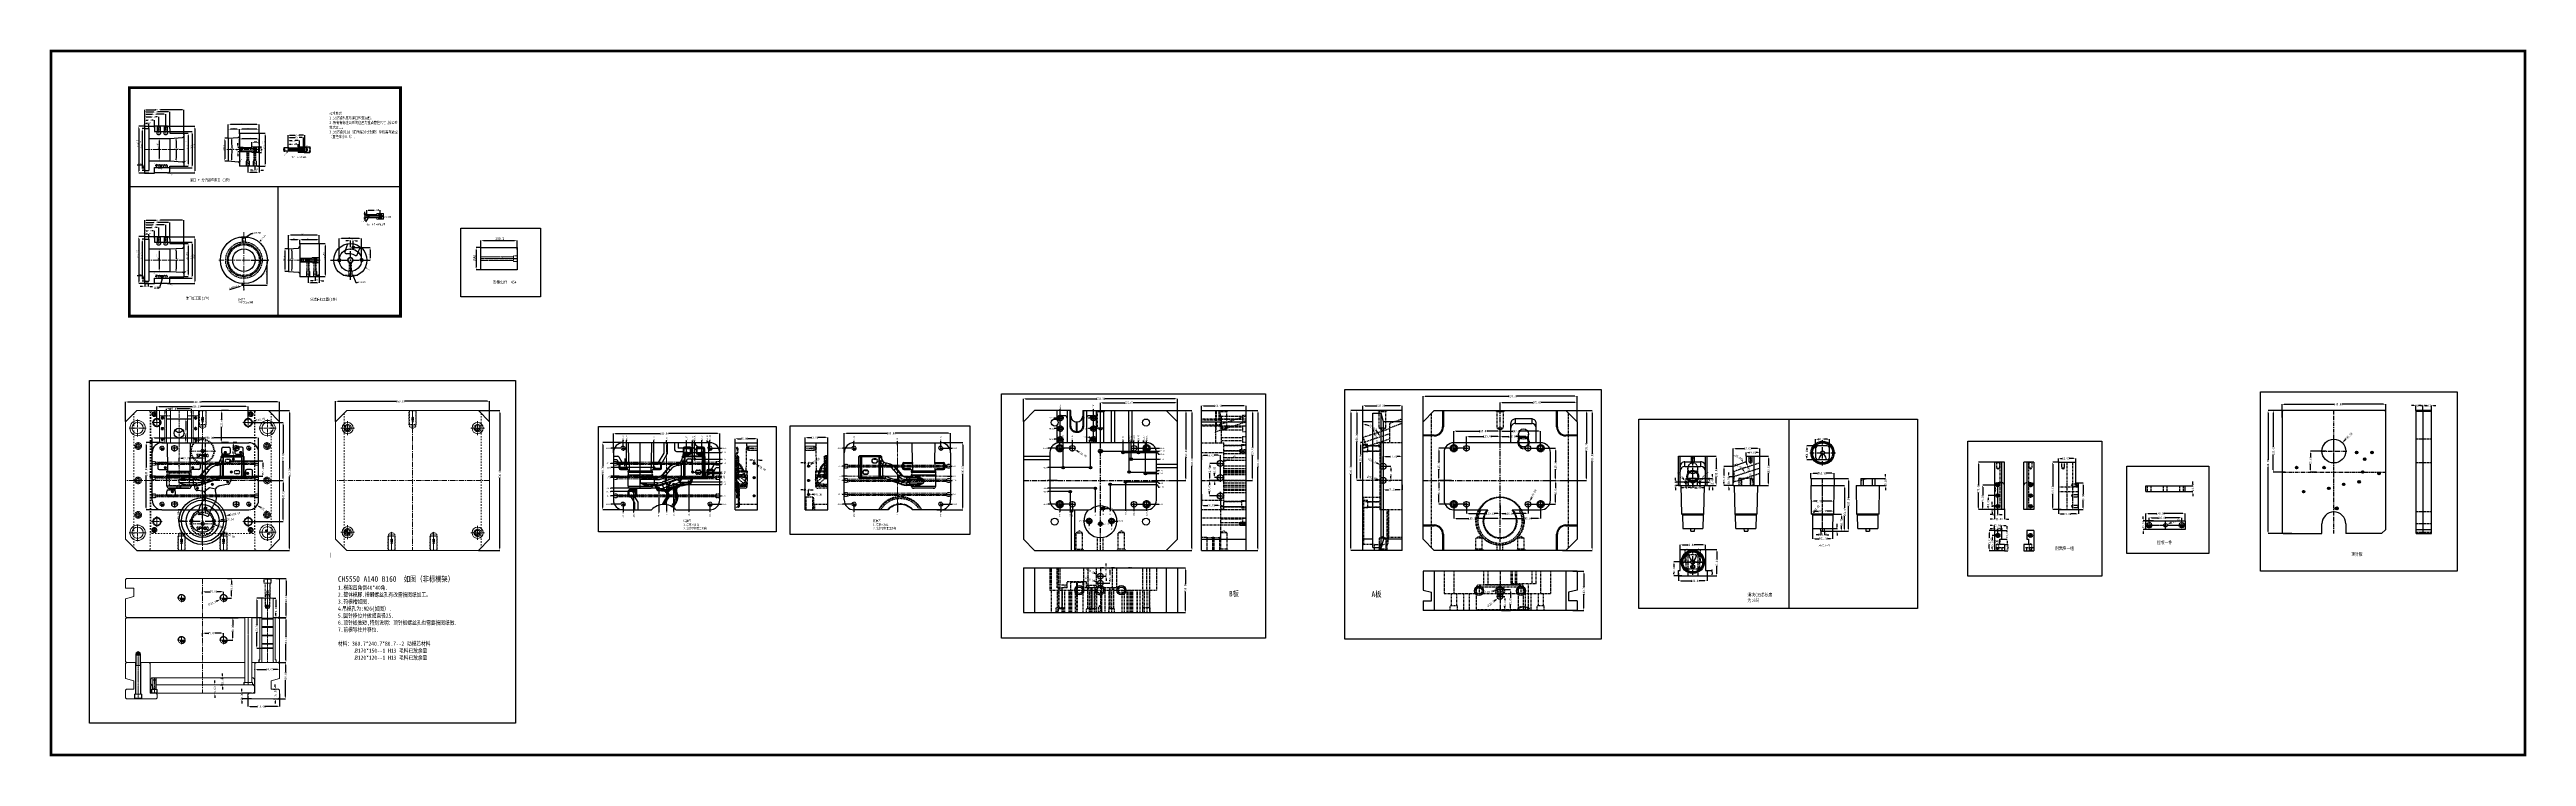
# Model space of a CAD drawing. Header units: millimetres. Extents: x 1188 to 10032, y -1727 to 798.
import ezdxf
from ezdxf.enums import TextEntityAlignment as Align

# ---------------------------------------------------------------- set-up
doc = ezdxf.new("R2010")
doc.units = ezdxf.units.MM
doc.header["$LTSCALE"] = 16.335
doc.header["$PDMODE"] = 3
doc.header["$PDSIZE"] = 0.3125
for name, pattern in [('CENTER', [0.6, 0.375, -0.075, 0.075, -0.075]), ('HIDDEN', [0.2, 0.1, -0.1]), ('HIDDENX2', [0.75, 0.5, -0.25])]:
    doc.linetypes.add(name, pattern=pattern)
doc.layers.get('0').update_dxf_attribs({"linetype": 'CONTINUOUS'})
doc.layers.get('Defpoints').update_dxf_attribs({"linetype": 'CONTINUOUS'})
for name, color, linetype, lineweight in [('center', 1, 'CENTER', 9), ('cool', 153, 'HIDDEN', 9), ('epin', 13, 'CONTINUOUS', 9), ('moldbase', 7, 'CONTINUOUS', 20), ('screw', 33, 'CONTINUOUS', 13), ('sp', 193, 'CONTINUOUS', 9), ('虚线', 6, 'HIDDENX2', 13)]:
    doc.layers.add(name, color=color, linetype=linetype, lineweight=lineweight)
doc.layers.add('DEFAULT_2', color=8, linetype='HIDDEN')
doc.layers.add('dim', color=3, linetype='CONTINUOUS')
doc.styles.add('ROMANC', font='romanc.shx', dxfattribs={"bigfont": 'gbcbig.shx'})
doc.styles.get("Standard").update_dxf_attribs({"font": 'txt', "width": 0.8})
doc.styles.add('TXT', font='txt.shx', dxfattribs={"bigfont": 'gbcbig.shx'})
doc.styles.add('TXT05', font='txt.shx', dxfattribs={"width": 0.5, "bigfont": 'gbcbig.shx'})
doc.dimstyles.new('11', dxfattribs={"dimtxt": 8, "dimasz": 8, "dimexe": 0, "dimexo": 0, "dimgap": 0, "dimtad": 0, "dimzin": 0, "dimdsep": 46, "dimtxsty": 'Standard', "dimcen": 0, "dimclrd": 4, "dimclre": 4, "dimclrt": 6, "dimazin": 0, "dimtfac": 1, "dimtofl": 0, "dimtmove": 0, "dimatfit": 3, "dimfxl": 0, "dimtolj": 1, "dimtzin": 0, "dimarcsym": 0})
doc.dimstyles.new('ISO-25', dxfattribs={"dimtxt": 8, "dimasz": 8, "dimexe": 0, "dimexo": 0, "dimgap": 0, "dimtad": 1, "dimtxsty": 'Standard', "dimcen": 0, "dimclrd": 4, "dimclre": 4, "dimclrt": 6, "dimadec": 0, "dimazin": 0, "dimtfac": 1, "dimtofl": 0, "dimtmove": 0, "dimatfit": 3, "dimfxl": 0, "dimarcsym": 0})
doc.dimstyles.get("Standard").update_dxf_attribs({"dimtxt": 0.15625, "dimasz": 0.1875, "dimexe": 0.125, "dimexo": 0.0625, "dimtad": 0, "dimtih": 1, "dimtoh": 1, "dimdsep": 46, "dimtxsty": 'Standard', "dimcen": 0.09, "dimadec": 0, "dimazin": 0, "dimtp": 0.01, "dimtm": 0.01, "dimtfac": 1, "dimtofl": 0, "dimtmove": 0, "dimatfit": 3, "dimfxl": 0, "dimtolj": 1, "dimarcsym": 0})
doc.dimstyles.new('STANDARD$0', dxfattribs={"dimscale": 2, "dimtxt": 3, "dimasz": 3, "dimexe": 1.25, "dimexo": 0.625, "dimgap": 0.5, "dimtad": 0, "dimdsep": 46, "dimlunit": 6, "dimtxsty": 'Standard', "dimblk": 'CLOSEDBLANK', "dimcen": 0, "dimclrt": 2, "dimazin": 2, "dimtfac": 2, "dimtmove": 1, "dimatfit": 3, "dimfxl": 0, "dimtolj": 1, "dimtzin": 0, "dimarcsym": 0})
doc.dimstyles.new('副本 ISO-25-1', dxfattribs={"dimtxt": 10, "dimasz": 10, "dimexe": 0, "dimexo": 0, "dimgap": 0, "dimtad": 1, "dimtxsty": 'Standard', "dimcen": 0, "dimclrd": 6, "dimclre": 6, "dimclrt": 4, "dimazin": 0, "dimtfac": 1, "dimtofl": 0, "dimtmove": 0, "dimatfit": 3, "dimfxl": 0, "dimarcsym": 0})

# ---------------------------------------------------------------- blocks, each defined once
blk = doc.blocks.new('*D12')
at = {"color": 4, "lineweight": -2}
for p, q in [((2081.5, 102.3), (2081.5, 118.7)), ((2143.5, 118.7), (2089.5, 118.7)), ((2151.5, 107.8), (2151.5, 118.7))]:
    blk.add_line(p, q, dxfattribs=at)
at = {"color": 4}
for points in [[(2089.5, 120), (2089.5, 117.3), (2081.5, 118.7)], [(2143.5, 120), (2143.5, 117.3), (2151.5, 118.7)]]:
    blk.add_solid(points, dxfattribs=at)
at = {"layer": 'Defpoints', "color": 0}
for p in [(2081.5, 118.7), (2081.5, 102.3), (2151.5, 107.8)]:
    blk.add_point(p, dxfattribs=at)
at = {"color": 6, "lineweight": 0, "insert": (2110, 121.2), "char_height": 5, "attachment_point": 5}
blk.add_mtext('70', dxfattribs=at)
blk = doc.blocks.new('*D13')
at = {"color": 4, "lineweight": -2}
for p, q in [((2041.5, 85.2), (2041.5, 135.2)), ((2143.5, 135.2), (2049.5, 135.2)), ((2151.5, 102.8), (2151.5, 135.2))]:
    blk.add_line(p, q, dxfattribs=at)
at = {"color": 4}
for points in [[(2049.5, 136.6), (2049.5, 133.9), (2041.5, 135.2)], [(2143.5, 136.6), (2143.5, 133.9), (2151.5, 135.2)]]:
    blk.add_solid(points, dxfattribs=at)
at = {"layer": 'Defpoints', "color": 0}
for p in [(2041.5, 135.2), (2151.5, 102.8), (2041.5, 85.2)]:
    blk.add_point(p, dxfattribs=at)
at = {"color": 6, "lineweight": 0, "insert": (2090.2, 137.7), "char_height": 5, "attachment_point": 5}
blk.add_mtext('110', dxfattribs=at)
blk = doc.blocks.new('*D14')
at = {"color": 4, "lineweight": -2}
for p, q in [((2041.5, 85.2), (2041.5, 118.7)), ((2073.5, 118.7), (2049.5, 118.7)), ((2081.5, 102.7), (2081.5, 118.7))]:
    blk.add_line(p, q, dxfattribs=at)
at = {"color": 4}
for points in [[(2049.5, 120), (2049.5, 117.3), (2041.5, 118.7)], [(2073.5, 120), (2073.5, 117.3), (2081.5, 118.7)]]:
    blk.add_solid(points, dxfattribs=at)
at = {"layer": 'Defpoints', "color": 0}
for p in [(2041.5, 118.7), (2081.5, 102.7), (2041.5, 85.2)]:
    blk.add_point(p, dxfattribs=at)
at = {"color": 6, "lineweight": 0, "insert": (2061.5, 121.2), "char_height": 5, "attachment_point": 5}
blk.add_mtext('40', dxfattribs=at)
blk = doc.blocks.new('*D15')
at = {"color": 4, "lineweight": -2}
for p, q in [((2149.5, 104.8), (2173, 104.8)), ((2173, 96.8), (2173, -5.2)), ((2146.5, -13.2), (2173, -13.2))]:
    blk.add_line(p, q, dxfattribs=at)
at = {"color": 4}
for points in [[(2171.7, 96.8), (2174.4, 96.8), (2173, 104.8)], [(2171.7, -5.2), (2174.4, -5.2), (2173, -13.2)]]:
    blk.add_solid(points, dxfattribs=at)
at = {"layer": 'Defpoints', "color": 0}
for p in [(2149.5, 104.8), (2146.5, -13.2), (2173, -13.2)]:
    blk.add_point(p, dxfattribs=at)
at = {"color": 6, "lineweight": 0, "insert": (2169, 61.6), "char_height": 5, "attachment_point": 5, "rotation": 90}
blk.add_mtext('%%C118{\\H0.7x;\\S-0.02^ -0.05;}', dxfattribs=at)
blk = doc.blocks.new('*D16')
at = {"color": 4, "lineweight": -2}
for p, q in [((2128.5, -27.8), (2120.5, -27.8)), ((2136.5, -13.2), (2136.5, -27.8)), ((2151.5, -9.2), (2151.5, -27.8)), ((2159.5, -27.8), (2167.5, -27.8))]:
    blk.add_line(p, q, dxfattribs=at)
at = {"color": 4}
for points in [[(2128.5, -26.4), (2128.5, -29.1), (2136.5, -27.8)], [(2159.5, -26.4), (2159.5, -29.1), (2151.5, -27.8)]]:
    blk.add_solid(points, dxfattribs=at)
at = {"layer": 'Defpoints', "color": 0}
for p in [(2136.5, -13.2), (2151.5, -9.2), (2151.5, -27.8)]:
    blk.add_point(p, dxfattribs=at)
at = {"color": 6, "lineweight": 0, "insert": (2144, -25.3), "char_height": 5, "attachment_point": 5}
blk.add_mtext('15', dxfattribs=at)
blk = doc.blocks.new('*D17')
at = {"color": 4, "lineweight": -2}
for p, q in [((2111.5, -9.7), (2111.5, -35.6)), ((2143.5, -35.6), (2119.5, -35.6)), ((2151.5, -6.9), (2151.5, -35.6))]:
    blk.add_line(p, q, dxfattribs=at)
at = {"color": 4}
for points in [[(2119.5, -34.2), (2119.5, -36.9), (2111.5, -35.6)], [(2143.5, -34.2), (2143.5, -36.9), (2151.5, -35.6)]]:
    blk.add_solid(points, dxfattribs=at)
at = {"layer": 'Defpoints', "color": 0}
for p in [(2111.5, -9.7), (2111.5, -35.6), (2151.5, -6.9)]:
    blk.add_point(p, dxfattribs=at)
at = {"color": 6, "lineweight": 0, "insert": (2126.3, -33.1), "char_height": 5, "attachment_point": 5}
blk.add_mtext('40', dxfattribs=at)
blk = doc.blocks.new('*D18')
at = {"color": 4, "lineweight": -2}
for p, q in [((2267.9, 90.8), (2332.9, 90.8)), ((2311.1, 45.8), (2332.9, 45.8)), ((2332.9, 82.8), (2332.9, 53.8))]:
    blk.add_line(p, q, dxfattribs=at)
at = {"color": 4}
for points in [[(2331.5, 82.8), (2334.2, 82.8), (2332.9, 90.8)], [(2331.5, 53.8), (2334.2, 53.8), (2332.9, 45.8)]]:
    blk.add_solid(points, dxfattribs=at)
at = {"layer": 'Defpoints', "color": 0}
for p in [(2267.9, 90.8), (2311.1, 45.8), (2332.9, 45.8)]:
    blk.add_point(p, dxfattribs=at)
at = {"color": 6, "lineweight": 0, "insert": (2330.4, 65.3), "char_height": 5, "attachment_point": 5, "rotation": 90}
blk.add_mtext('45', dxfattribs=at)
blk = doc.blocks.new('*D19')
at = {"color": 4, "lineweight": -2}
for p, q in [((2222.4, 52.4), (2222.4, 123.2)), ((2294.4, 123.2), (2230.4, 123.2)), ((2302.4, 52.4), (2302.4, 123.2))]:
    blk.add_line(p, q, dxfattribs=at)
at = {"color": 4}
for points in [[(2230.4, 124.5), (2230.4, 121.8), (2222.4, 123.2)], [(2294.4, 124.5), (2294.4, 121.8), (2302.4, 123.2)]]:
    blk.add_solid(points, dxfattribs=at)
at = {"layer": 'Defpoints', "color": 0}
for p in [(2222.4, 123.2), (2222.4, 52.4), (2302.4, 52.4)]:
    blk.add_point(p, dxfattribs=at)
at = {"color": 6, "lineweight": 0, "insert": (2258.7, 125.7), "char_height": 5, "attachment_point": 5}
blk.add_mtext('80', dxfattribs=at)
blk = doc.blocks.new('*D35')
at = {"color": 4, "lineweight": -2}
for p, q in [((2041.5, 86.5), (2028.9, 86.5)), ((2028.9, 78.5), (2028.9, 13.1)), ((2041.5, 5.1), (2028.9, 5.1))]:
    blk.add_line(p, q, dxfattribs=at)
at = {"color": 4}
for points in [[(2027.6, 78.5), (2030.2, 78.5), (2028.9, 86.5)], [(2027.6, 13.1), (2030.2, 13.1), (2028.9, 5.1)]]:
    blk.add_solid(points, dxfattribs=at)
at = {"layer": 'Defpoints', "color": 0}
for p in [(2028.9, 5.1), (2041.5, 86.5), (2041.5, 5.1)]:
    blk.add_point(p, dxfattribs=at)
at = {"color": 6, "lineweight": 0, "insert": (2026, 51.3), "char_height": 5, "attachment_point": 5, "rotation": 90}
blk.add_mtext('%%c81,4', dxfattribs=at)
blk = doc.blocks.new('*D36')
at = {"color": 4, "lineweight": -2}
for start, end in [(0.50798, 3.51904), (356.48096, 0.02702)]:
    blk.add_arc((1459.5, 45.8), 595.6, start, end, dxfattribs=at)
at = {"color": 4}
for points in [[(2053.2, 82.3), (2054.9, 82.4), (2053.7, 87.3)], [(2054.9, 9.2), (2053.2, 9.3), (2053.7, 4.2)]]:
    blk.add_solid(points, dxfattribs=at)
at = {"layer": 'Defpoints', "color": 0}
for p in [(2076.9, 89), (2041.5, 86.5), (2041.5, 5.1), (2055, 31.9), (2076.9, 2.6)]:
    blk.add_point(p, dxfattribs=at)
at = {"color": 6, "insert": (2055.1, 48.6), "char_height": 5, "attachment_point": 5}
blk.add_mtext('\\A1;8.00°', dxfattribs=at)
blk = doc.blocks.new('screw_m12_g')
at = {"layer": 'screw', "color": 1, "linetype": 'CENTER', "ltscale": 0.24}
for p, q in [((-6.6, 0), (6.6, 0)), ((0, -6.6), (0, 6.6))]:
    blk.add_line(p, q, dxfattribs=at)
at = {"layer": 'screw', "color": 33, "linetype": 'HIDDEN', "ltscale": 0.24}
blk.add_circle((0, 0), 5.25, dxfattribs=at)
at = {"layer": 'screw', "color": 92, "linetype": 'HIDDEN', "ltscale": 0.24}
blk.add_arc((0, 0), 6, 270, 180, dxfattribs=at)
at = {"layer": 'screw', "color": 6, "style": 'TXT'}
blk.add_text('M12', height=2.4, dxfattribs=at).set_placement((-2.04, -3))
blk = doc.blocks.new('*D20')
at = {"color": 4, "lineweight": -2}
for p, q in [((1668.3, 499.6), (1683.3, 499.6)), ((1683.3, 491.6), (1683.3, 389.6)), ((1668.3, 381.6), (1683.3, 381.6))]:
    blk.add_line(p, q, dxfattribs=at)
at = {"color": 4}
for points in [[(1682, 491.6), (1684.7, 491.6), (1683.3, 499.6)], [(1682, 389.6), (1684.7, 389.6), (1683.3, 381.6)]]:
    blk.add_solid(points, dxfattribs=at)
at = {"layer": 'Defpoints', "color": 0}
for p in [(1668.3, 499.6), (1668.3, 381.6), (1683.3, 381.6)]:
    blk.add_point(p, dxfattribs=at)
at = {"color": 6, "lineweight": 0, "insert": (1679.2, 456.5), "char_height": 5, "attachment_point": 5, "rotation": 90}
blk.add_mtext('%%C118{\\H0.7x;\\S-0.02^ -0.05;}', dxfattribs=at)
blk = doc.blocks.new('*D21')
at = {"color": 4, "lineweight": -2}
for p, q in [((1559.1, 480.6), (1579.7, 480.6)), ((1579.7, 472.6), (1579.7, 408.6)), ((1559.1, 400.6), (1579.7, 400.6))]:
    blk.add_line(p, q, dxfattribs=at)
at = {"color": 4}
for points in [[(1578.3, 472.6), (1581, 472.6), (1579.7, 480.6)], [(1578.3, 408.6), (1581, 408.6), (1579.7, 400.6)]]:
    blk.add_solid(points, dxfattribs=at)
at = {"layer": 'Defpoints', "color": 0}
for p in [(1559.1, 480.6), (1559.1, 400.6), (1579.7, 400.6)]:
    blk.add_point(p, dxfattribs=at)
at = {"color": 6, "lineweight": 0, "insert": (1575.6, 450.3), "char_height": 5, "attachment_point": 5, "rotation": 90}
blk.add_mtext('%%C80{\\H0.7x;\\S+0.05^ +0.03;}', dxfattribs=at)
blk = doc.blocks.new('*D37')
at = {"color": 4, "lineweight": -2}
for start, end in [(0.50798, 3.51904), (356.48096, 0.02702)]:
    blk.add_arc((1046.3, 440.6), 595.6, start, end, dxfattribs=at)
at = {"color": 4}
for points in [[(1640, 477.2), (1641.6, 477.3), (1640.5, 482.2)], [(1641.6, 404), (1640, 404.1), (1640.5, 399.1)]]:
    blk.add_solid(points, dxfattribs=at)
at = {"layer": 'Defpoints', "color": 0}
for p in [(1618.3, 480.6), (1663.6, 483.8), (1618.3, 400.6), (1641.7, 426.8), (1663.6, 397.5)]:
    blk.add_point(p, dxfattribs=at)
at = {"color": 6, "insert": (1641.9, 443.4), "char_height": 5, "attachment_point": 5}
blk.add_mtext('\\A1;8.00°', dxfattribs=at)
blk = doc.blocks.new('*D22')
at = {"color": 4, "lineweight": -2}
for p, q in [((1528, 524.6), (1528, 545.8)), ((1533, 545.8), (1538.6, 545.8)), ((1558, 545.8), (1553.3, 545.8)), ((1563, 519.5), (1563, 545.8))]:
    blk.add_line(p, q, dxfattribs=at)
at = {"color": 4}
for points in [[(1533, 546.6), (1533, 544.9), (1528, 545.8)], [(1558, 546.6), (1558, 544.9), (1563, 545.8)]]:
    blk.add_solid(points, dxfattribs=at)
at = {"layer": 'Defpoints', "color": 0}
for p in [(1563, 545.8), (1528, 524.6), (1563, 519.5)]:
    blk.add_point(p, dxfattribs=at)
at = {"color": 6, "insert": (1545.9, 545.8), "char_height": 5, "attachment_point": 5}
blk.add_mtext('\\A1;35.00', dxfattribs=at)
blk = doc.blocks.new('*D38')
at = {"color": 4, "lineweight": -2}
for p, q in [((1528, 524.6), (1528, 557.4)), ((1533, 557.4), (1552.2, 557.4)), ((1573, 557.4), (1566.2, 557.4)), ((1578, 525.1), (1578, 557.4))]:
    blk.add_line(p, q, dxfattribs=at)
at = {"color": 4}
for points in [[(1533, 558.2), (1533, 556.6), (1528, 557.4)], [(1573, 558.2), (1573, 556.6), (1578, 557.4)]]:
    blk.add_solid(points, dxfattribs=at)
at = {"layer": 'Defpoints', "color": 0}
for p in [(1578, 557.4), (1528, 524.6), (1578, 525.1)]:
    blk.add_point(p, dxfattribs=at)
at = {"color": 6, "insert": (1559.2, 557.4), "char_height": 5, "attachment_point": 5}
blk.add_mtext('\\A1;50.00', dxfattribs=at)
blk = doc.blocks.new('*D39')
at = {"color": 4, "lineweight": -2}
for p, q in [((1528, 524.6), (1528, 566.9)), ((1533, 566.9), (1555.6, 566.9)), ((1598, 566.9), (1570.3, 566.9)), ((1603, 525.1), (1603, 566.9))]:
    blk.add_line(p, q, dxfattribs=at)
at = {"color": 4}
for points in [[(1533, 567.7), (1533, 566.1), (1528, 566.9)], [(1598, 567.7), (1598, 566.1), (1603, 566.9)]]:
    blk.add_solid(points, dxfattribs=at)
at = {"layer": 'Defpoints', "color": 0}
for p in [(1603, 566.9), (1528, 524.6), (1603, 525.1)]:
    blk.add_point(p, dxfattribs=at)
at = {"color": 6, "insert": (1563, 566.9), "char_height": 5, "attachment_point": 5}
blk.add_mtext('\\A1;75.00', dxfattribs=at)
blk = doc.blocks.new('*D40')
at = {"color": 4, "lineweight": -2}
for p, q in [((1528, 524.6), (1528, 575.3)), ((1533, 575.3), (1559.5, 575.3)), ((1613, 575.3), (1573.5, 575.3)), ((1618, 516.1), (1618, 575.3))]:
    blk.add_line(p, q, dxfattribs=at)
at = {"color": 4}
for points in [[(1533, 576.1), (1533, 574.5), (1528, 575.3)], [(1613, 576.1), (1613, 574.5), (1618, 575.3)]]:
    blk.add_solid(points, dxfattribs=at)
at = {"layer": 'Defpoints', "color": 0}
for p in [(1618, 575.3), (1528, 524.6), (1618, 516.1)]:
    blk.add_point(p, dxfattribs=at)
at = {"color": 6, "insert": (1566.5, 575.3), "char_height": 5, "attachment_point": 5}
blk.add_mtext('\\A1;90.00', dxfattribs=at)
blk = doc.blocks.new('*D41')
at = {"color": 4, "lineweight": -2}
for p, q in [((1528, 524.6), (1528, 583.1)), ((1533, 583.1), (1567, 583.1)), ((1663.3, 583.1), (1584.3, 583.1)), ((1668.3, 494.3), (1668.3, 583.1))]:
    blk.add_line(p, q, dxfattribs=at)
at = {"color": 4}
for points in [[(1533, 583.9), (1533, 582.3), (1528, 583.1)], [(1663.3, 583.9), (1663.3, 582.3), (1668.3, 583.1)]]:
    blk.add_solid(points, dxfattribs=at)
at = {"layer": 'Defpoints', "color": 0}
for p in [(1668.3, 583.1), (1528, 524.6), (1668.3, 494.3)]:
    blk.add_point(p, dxfattribs=at)
at = {"color": 6, "insert": (1575.7, 583.1), "char_height": 5, "attachment_point": 5}
blk.add_mtext('\\A1;140.30', dxfattribs=at)
blk = doc.blocks.new('*D42')
at = {"color": 3, "linetype": 'Continuous', "lineweight": -2}
blk.add_line((2320.6, 17), (2317.9, 18.3), dxfattribs=at)
at = {"color": 3}
blk.add_solid([(2318.2, 18.8), (2317.7, 17.9), (2315.2, 19.6)], dxfattribs=at)
at = {"layer": 'Defpoints', "color": 0}
for p in [(2209.5, 71.9), (2315.2, 19.6)]:
    blk.add_point(p, dxfattribs=at)
at = {"color": 6, "insert": (2326, 14.3), "char_height": 3, "attachment_point": 5, "rotation": 333.6915}
blk.add_mtext('\\A1;∅118.00', dxfattribs=at)
blk = doc.blocks.new('*D43')
at = {"color": 4, "lineweight": -2}
blk.add_line((2383.2, 199.7), (2378.1, 200.8), dxfattribs=at)
at = {"color": 4}
blk.add_solid([(2378.3, 201.6), (2377.9, 200), (2373.2, 201.8)], dxfattribs=at)
at = {"layer": 'Defpoints', "color": 0}
for p in [(2365.4, 203.5), (2373.2, 201.8)]:
    blk.add_point(p, dxfattribs=at)
at = {"color": 6, "insert": (2393.9, 199.7), "char_height": 5, "attachment_point": 5}
blk.add_mtext('\\A1;∅8.00{\\fSimSun|b0|i0|c134|p2;通}', dxfattribs=at)
blk = doc.blocks.new('*D44')
at = {"color": 4, "lineweight": -2}
for p, q in [((2321.3, 204.4), (2321.3, 223.9)), ((2326.3, 223.9), (2345.7, 223.9)), ((2364.3, 223.9), (2360.4, 223.9)), ((2369.3, 204.4), (2369.3, 223.9))]:
    blk.add_line(p, q, dxfattribs=at)
at = {"color": 4}
for points in [[(2326.3, 224.7), (2326.3, 223.1), (2321.3, 223.9)], [(2364.3, 224.7), (2364.3, 223.1), (2369.3, 223.9)]]:
    blk.add_solid(points, dxfattribs=at)
at = {"layer": 'Defpoints', "color": 0}
for p in [(2321.3, 223.9), (2321.3, 204.4), (2369.3, 204.4)]:
    blk.add_point(p, dxfattribs=at)
at = {"color": 6, "insert": (2353.1, 223.9), "char_height": 5, "attachment_point": 5}
blk.add_mtext('\\A1;48.00', dxfattribs=at)
blk = doc.blocks.new('_ClosedBlank')
at = {"color": 0, "linetype": 'ByBlock', "lineweight": -2}
for p, q in [((-1, 0.2), (0, 0)), ((-1, 0.2), (-1, -0.2)), ((0, 0), (-1, -0.2))]:
    blk.add_line(p, q, dxfattribs=at)
blk = doc.blocks.new('*D23')
at = {"color": 6, "lineweight": -2}
for p, q in [((2313.5, 212.7), (2313.5, 218.7)), ((2323.2, 206.7), (2313.5, 206.7)), ((2313.5, 206.7), (2313.5, 198.7)), ((2323.2, 198.7), (2313.5, 198.7)), ((2313.5, 192.7), (2313.5, 186.7))]:
    blk.add_line(p, q, dxfattribs=at)
at = {"layer": 'Defpoints', "color": 0}
for p in [(2313.5, 198.7), (2323.2, 206.7), (2323.2, 198.7)]:
    blk.add_point(p, dxfattribs=at)
at = {"color": 6, "lineweight": -2, "xscale": 6, "yscale": 6, "zscale": 6}
for p, rotation in [((2313.5, 206.7), 270), ((2313.5, 198.7), 90)]:
    blk.add_blockref('_ClosedBlank', p, dxfattribs=dict(at, rotation=rotation))
at = {"color": 4, "insert": (2313.5, 202.4), "char_height": 6, "attachment_point": 5, "rotation": 90}
blk.add_mtext('\\A1;%%c8.00', dxfattribs=at)
blk = doc.blocks.new('*D24')
at = {"color": 6, "lineweight": -2}
for p, q in [((2043.1, 446.6), (2026.4, 446.6)), ((2043.1, 434.6), (2026.4, 434.6))]:
    blk.add_line(p, q, dxfattribs=at)
at = {"layer": 'Defpoints', "color": 0}
for p in [(2043.1, 446.6), (2026.4, 434.6), (2043.1, 434.6)]:
    blk.add_point(p, dxfattribs=at)
at = {"color": 6, "lineweight": -2, "xscale": 6, "yscale": 6, "zscale": 6}
for p, rotation in [((2026.4, 446.6), 90), ((2026.4, 434.6), 270)]:
    blk.add_blockref('_ClosedBlank', p, dxfattribs=dict(at, rotation=rotation))
at = {"color": 4, "insert": (2026.4, 440.4), "char_height": 6, "attachment_point": 5, "rotation": 90}
blk.add_mtext('\\A1;12.00', dxfattribs=at)
blk = doc.blocks.new('*D45')
at = {"color": 4, "lineweight": -2}
for p, q in [((2039.8, 444.6), (2039.8, 459.9)), ((2044.8, 459.9), (2051.4, 459.9)), ((2070.8, 459.9), (2066, 459.9)), ((2075.8, 450.6), (2075.8, 459.9))]:
    blk.add_line(p, q, dxfattribs=at)
at = {"color": 4}
for points in [[(2044.8, 460.7), (2044.8, 459.1), (2039.8, 459.9)], [(2070.8, 460.7), (2070.8, 459.1), (2075.8, 459.9)]]:
    blk.add_solid(points, dxfattribs=at)
at = {"layer": 'Defpoints', "color": 0}
for p in [(2039.8, 444.6), (2075.8, 459.9), (2075.8, 450.6)]:
    blk.add_point(p, dxfattribs=at)
at = {"color": 6, "insert": (2058.7, 459.9), "char_height": 5, "attachment_point": 5}
blk.add_mtext('\\A1;36.00', dxfattribs=at)
blk = doc.blocks.new('*D46')
at = {"color": 4, "lineweight": -2}
for p, q in [((2039.8, 444.6), (2039.8, 472.8)), ((2044.8, 472.8), (2052.5, 472.8)), ((2075.8, 472.8), (2065.8, 472.8)), ((2080.8, 450.6), (2080.8, 472.8))]:
    blk.add_line(p, q, dxfattribs=at)
at = {"color": 4}
for points in [[(2044.8, 473.6), (2044.8, 472), (2039.8, 472.8)], [(2075.8, 473.6), (2075.8, 472), (2080.8, 472.8)]]:
    blk.add_solid(points, dxfattribs=at)
at = {"layer": 'Defpoints', "color": 0}
for p in [(2039.8, 444.6), (2080.8, 472.8), (2080.8, 450.6)]:
    blk.add_point(p, dxfattribs=at)
at = {"color": 6, "insert": (2059.2, 472.8), "char_height": 5, "attachment_point": 5}
blk.add_mtext('\\A1;41.00', dxfattribs=at)
blk = doc.blocks.new('*D47')
at = {"color": 4, "lineweight": -2}
for p, q in [((2039.8, 444.6), (2039.8, 483.9)), ((2044.8, 483.9), (2065, 483.9)), ((2089.8, 483.9), (2079.7, 483.9)), ((2094.8, 450.6), (2094.8, 483.9))]:
    blk.add_line(p, q, dxfattribs=at)
at = {"color": 4}
for points in [[(2044.8, 484.8), (2044.8, 483.1), (2039.8, 483.9)], [(2089.8, 484.8), (2089.8, 483.1), (2094.8, 483.9)]]:
    blk.add_solid(points, dxfattribs=at)
at = {"layer": 'Defpoints', "color": 0}
for p in [(2039.8, 444.6), (2094.8, 483.9), (2094.8, 450.6)]:
    blk.add_point(p, dxfattribs=at)
at = {"color": 6, "insert": (2072.3, 483.9), "char_height": 5, "attachment_point": 5}
blk.add_mtext('\\A1;55.00', dxfattribs=at)
blk = doc.blocks.new('*D48')
at = {"color": 4, "lineweight": -2}
for p, q in [((2039.8, 444.6), (2039.8, 492)), ((2044.8, 492), (2065.8, 492)), ((2094.8, 492), (2079.8, 492)), ((2099.8, 446.9), (2099.8, 492))]:
    blk.add_line(p, q, dxfattribs=at)
at = {"color": 4}
for points in [[(2044.8, 492.9), (2044.8, 491.2), (2039.8, 492)], [(2094.8, 492.9), (2094.8, 491.2), (2099.8, 492)]]:
    blk.add_solid(points, dxfattribs=at)
at = {"layer": 'Defpoints', "color": 0}
for p in [(2039.8, 444.6), (2099.8, 492), (2099.8, 446.9)]:
    blk.add_point(p, dxfattribs=at)
at = {"color": 6, "insert": (2072.8, 492), "char_height": 5, "attachment_point": 5}
blk.add_mtext('\\A1;60.00', dxfattribs=at)
blk = doc.blocks.new('*D49')
at = {"color": 6, "lineweight": -2}
for p, q in [((2090.2, 447.6), (2107.4, 447.6)), ((2090.2, 433.6), (2107.4, 433.6)), ((2107.4, 441.6), (2107.4, 439.6))]:
    blk.add_line(p, q, dxfattribs=at)
at = {"layer": 'Defpoints', "color": 0}
for p in [(2090.2, 447.6), (2090.2, 433.6), (2107.4, 433.6)]:
    blk.add_point(p, dxfattribs=at)
at = {"color": 6, "lineweight": -2, "xscale": 6, "yscale": 6, "zscale": 6}
for p, rotation in [((2107.4, 447.6), 90), ((2107.4, 433.6), 270)]:
    blk.add_blockref('_ClosedBlank', p, dxfattribs=dict(at, rotation=rotation))
at = {"color": 4, "insert": (2107.4, 442.3), "char_height": 6, "attachment_point": 5, "rotation": 90}
blk.add_mtext('\\A1;%%c14.00', dxfattribs=at)
blk = doc.blocks.new('*D50')
at = {"color": 6, "lineweight": -2}
for p, q in [((2097.9, 450.6), (2117.2, 450.6)), ((2117.2, 444.6), (2117.2, 436.6)), ((2097.9, 430.6), (2117.2, 430.6))]:
    blk.add_line(p, q, dxfattribs=at)
at = {"layer": 'Defpoints', "color": 0}
for p in [(2097.9, 450.6), (2097.9, 430.6), (2117.2, 430.6)]:
    blk.add_point(p, dxfattribs=at)
at = {"color": 6, "lineweight": -2, "xscale": 6, "yscale": 6, "zscale": 6}
for p, rotation in [((2117.2, 450.6), 90), ((2117.2, 430.6), 270)]:
    blk.add_blockref('_ClosedBlank', p, dxfattribs=dict(at, rotation=rotation))
at = {"color": 4, "insert": (2117.2, 440.3), "char_height": 6, "attachment_point": 5, "rotation": 90}
blk.add_mtext('\\A1;%%c20.00', dxfattribs=at)
blk = doc.blocks.new('*D51')
at = {"color": 6, "lineweight": -2}
blk.add_line((2036.2, 431), (2038.3, 433.1), dxfattribs=at)
at = {"color": 6}
blk.add_solid([(2037.9, 433.4), (2038.7, 432.7), (2040.4, 435.2)], dxfattribs=at)
at = {"layer": 'Defpoints', "color": 0}
for p in [(2040.4, 435.2), (2041.8, 436.6)]:
    blk.add_point(p, dxfattribs=at)
at = {"color": 4, "insert": (2031, 425.8), "char_height": 5, "attachment_point": 5, "rotation": 45.25651}
blk.add_mtext('\\A1;R2.00', dxfattribs=at)
blk = doc.blocks.new('*D25')
at = {"color": 4, "lineweight": -2}
for p, q in [((1866.4, 497.1), (1866.4, 513.5)), ((1928.4, 513.5), (1874.4, 513.5)), ((1936.4, 502.6), (1936.4, 513.5))]:
    blk.add_line(p, q, dxfattribs=at)
at = {"color": 4}
for points in [[(1874.4, 514.9), (1874.4, 512.2), (1866.4, 513.5)], [(1928.4, 514.9), (1928.4, 512.2), (1936.4, 513.5)]]:
    blk.add_solid(points, dxfattribs=at)
at = {"layer": 'Defpoints', "color": 0}
for p in [(1866.4, 513.5), (1866.4, 497.1), (1936.4, 502.6)]:
    blk.add_point(p, dxfattribs=at)
at = {"color": 6, "lineweight": 0, "insert": (1894.9, 516), "char_height": 5, "attachment_point": 5}
blk.add_mtext('70', dxfattribs=at)
blk = doc.blocks.new('*D26')
at = {"color": 4, "lineweight": -2}
for p, q in [((1826.4, 480.1), (1826.4, 530.1)), ((1928.4, 530.1), (1834.4, 530.1)), ((1936.4, 497.6), (1936.4, 530.1))]:
    blk.add_line(p, q, dxfattribs=at)
at = {"color": 4}
for points in [[(1834.4, 531.4), (1834.4, 528.8), (1826.4, 530.1)], [(1928.4, 531.4), (1928.4, 528.8), (1936.4, 530.1)]]:
    blk.add_solid(points, dxfattribs=at)
at = {"layer": 'Defpoints', "color": 0}
for p in [(1826.4, 530.1), (1826.4, 480.1), (1936.4, 497.6)]:
    blk.add_point(p, dxfattribs=at)
at = {"color": 6, "lineweight": 0, "insert": (1875.1, 532.6), "char_height": 5, "attachment_point": 5}
blk.add_mtext('110', dxfattribs=at)
blk = doc.blocks.new('*D27')
at = {"color": 4, "lineweight": -2}
for p, q in [((1826.4, 480.1), (1826.4, 513.5)), ((1858.4, 513.5), (1834.4, 513.5)), ((1866.4, 497.5), (1866.4, 513.5))]:
    blk.add_line(p, q, dxfattribs=at)
at = {"color": 4}
for points in [[(1834.4, 514.9), (1834.4, 512.2), (1826.4, 513.5)], [(1858.4, 514.9), (1858.4, 512.2), (1866.4, 513.5)]]:
    blk.add_solid(points, dxfattribs=at)
at = {"layer": 'Defpoints', "color": 0}
for p in [(1826.4, 513.5), (1826.4, 480.1), (1866.4, 497.5)]:
    blk.add_point(p, dxfattribs=at)
at = {"color": 6, "lineweight": 0, "insert": (1846.4, 516), "char_height": 5, "attachment_point": 5}
blk.add_mtext('40', dxfattribs=at)
blk = doc.blocks.new('*D28')
at = {"color": 4, "lineweight": -2}
for p, q in [((1934.4, 499.6), (1957.9, 499.6)), ((1957.9, 491.6), (1957.9, 389.6)), ((1931.4, 381.6), (1957.9, 381.6))]:
    blk.add_line(p, q, dxfattribs=at)
at = {"color": 4}
for points in [[(1956.6, 491.6), (1959.3, 491.6), (1957.9, 499.6)], [(1956.6, 389.6), (1959.3, 389.6), (1957.9, 381.6)]]:
    blk.add_solid(points, dxfattribs=at)
at = {"layer": 'Defpoints', "color": 0}
for p in [(1934.4, 499.6), (1931.4, 381.6), (1957.9, 381.6)]:
    blk.add_point(p, dxfattribs=at)
at = {"color": 6, "lineweight": 0, "insert": (1953.9, 456.5), "char_height": 5, "attachment_point": 5, "rotation": 90}
blk.add_mtext('%%C118{\\H0.7x;\\S-0.02^ -0.05;}', dxfattribs=at)
blk = doc.blocks.new('*D29')
at = {"color": 4, "lineweight": -2}
for p, q in [((1913.4, 367.1), (1905.4, 367.1)), ((1921.4, 381.6), (1921.4, 367.1)), ((1936.4, 385.6), (1936.4, 367.1)), ((1944.4, 367.1), (1952.4, 367.1))]:
    blk.add_line(p, q, dxfattribs=at)
at = {"color": 4}
for points in [[(1913.4, 368.4), (1913.4, 365.8), (1921.4, 367.1)], [(1944.4, 368.4), (1944.4, 365.8), (1936.4, 367.1)]]:
    blk.add_solid(points, dxfattribs=at)
at = {"layer": 'Defpoints', "color": 0}
for p in [(1921.4, 381.6), (1936.4, 385.6), (1936.4, 367.1)]:
    blk.add_point(p, dxfattribs=at)
at = {"color": 6, "lineweight": 0, "insert": (1928.9, 369.6), "char_height": 5, "attachment_point": 5}
blk.add_mtext('15', dxfattribs=at)
blk = doc.blocks.new('*D30')
at = {"color": 4, "lineweight": -2}
for p, q in [((1896.4, 385.2), (1896.4, 359.3)), ((1928.4, 359.3), (1904.4, 359.3)), ((1936.4, 388), (1936.4, 359.3))]:
    blk.add_line(p, q, dxfattribs=at)
at = {"color": 4}
for points in [[(1904.4, 360.6), (1904.4, 358), (1896.4, 359.3)], [(1928.4, 360.6), (1928.4, 358), (1936.4, 359.3)]]:
    blk.add_solid(points, dxfattribs=at)
at = {"layer": 'Defpoints', "color": 0}
for p in [(1896.4, 385.2), (1896.4, 359.3), (1936.4, 388)]:
    blk.add_point(p, dxfattribs=at)
at = {"color": 6, "lineweight": 0, "insert": (1911.2, 361.8), "char_height": 5, "attachment_point": 5}
blk.add_mtext('40', dxfattribs=at)
blk = doc.blocks.new('*D52')
at = {"color": 4, "lineweight": -2}
for p, q in [((1826.4, 481.3), (1813.8, 481.3)), ((1813.8, 473.3), (1813.8, 407.9)), ((1826.4, 399.9), (1813.8, 399.9))]:
    blk.add_line(p, q, dxfattribs=at)
at = {"color": 4}
for points in [[(1812.5, 473.3), (1815.1, 473.3), (1813.8, 481.3)], [(1812.5, 407.9), (1815.1, 407.9), (1813.8, 399.9)]]:
    blk.add_solid(points, dxfattribs=at)
at = {"layer": 'Defpoints', "color": 0}
for p in [(1826.4, 481.3), (1813.8, 399.9), (1826.4, 399.9)]:
    blk.add_point(p, dxfattribs=at)
at = {"color": 6, "lineweight": 0, "insert": (1810.9, 446.2), "char_height": 5, "attachment_point": 5, "rotation": 90}
blk.add_mtext('%%c81,4', dxfattribs=at)
blk = doc.blocks.new('*D53')
at = {"color": 4, "lineweight": -2}
for start, end in [(0.50798, 3.51904), (356.48096, 0.02702)]:
    blk.add_arc((1244.4, 440.6), 595.6, start, end, dxfattribs=at)
at = {"color": 4}
for points in [[(1838.1, 477.2), (1839.8, 477.3), (1838.6, 482.2)], [(1839.8, 404), (1838.1, 404.1), (1838.6, 399.1)]]:
    blk.add_solid(points, dxfattribs=at)
at = {"layer": 'Defpoints', "color": 0}
for p in [(1826.4, 481.3), (1861.8, 483.8), (1826.4, 399.9), (1839.9, 426.8), (1861.8, 397.5)]:
    blk.add_point(p, dxfattribs=at)
at = {"color": 6, "insert": (1840, 443.4), "char_height": 5, "attachment_point": 5}
blk.add_mtext('\\A1;8.00°', dxfattribs=at)
blk = doc.blocks.new('*D54')
at = {"color": 3, "lineweight": -2}
blk.add_line((1869.4, 400), (1867.3, 398), dxfattribs=at)
at = {"color": 3}
blk.add_solid([(1866.9, 398.3), (1867.6, 397.6), (1865.1, 395.9)], dxfattribs=at)
at = {"layer": 'Defpoints', "color": 0}
for p in [(1861.4, 392.5), (1865.1, 395.9)]:
    blk.add_point(p, dxfattribs=at)
at = {"color": 6, "insert": (1872.6, 403.1), "char_height": 3, "attachment_point": 5, "rotation": 43.36579}
blk.add_mtext('\\A1;R5.00', dxfattribs=at)
blk = doc.blocks.new('*D55')
at = {"color": 3, "lineweight": -2}
blk.add_line((1672.3, 398.7), (1669.9, 397), dxfattribs=at)
at = {"color": 3}
blk.add_solid([(1669.6, 397.5), (1670.2, 396.6), (1667.4, 395.3)], dxfattribs=at)
at = {"layer": 'Defpoints', "color": 0}
for p in [(1663.3, 392.5), (1667.4, 395.3)]:
    blk.add_point(p, dxfattribs=at)
at = {"color": 6, "insert": (1676, 401.2), "char_height": 3, "attachment_point": 5, "rotation": 34.66288}
blk.add_mtext('\\A1;R5.00', dxfattribs=at)
blk = doc.blocks.new('*D56')
at = {"color": 4, "lineweight": -2}
for p, q in [((1933.4, 450.6), (1945.1, 450.6)), ((1945.1, 442.6), (1945.1, 438.6)), ((1934.4, 430.6), (1945.1, 430.6))]:
    blk.add_line(p, q, dxfattribs=at)
at = {"color": 4}
for points in [[(1943.8, 442.6), (1946.4, 442.6), (1945.1, 450.6)], [(1943.8, 438.6), (1946.4, 438.6), (1945.1, 430.6)]]:
    blk.add_solid(points, dxfattribs=at)
at = {"layer": 'Defpoints', "color": 0}
for p in [(1933.4, 450.6), (1934.4, 430.6), (1945.1, 430.6)]:
    blk.add_point(p, dxfattribs=at)
at = {"color": 6, "lineweight": 0, "insert": (1942.6, 442), "char_height": 5, "attachment_point": 5, "rotation": 90}
blk.add_mtext('%%c20', dxfattribs=at)
blk = doc.blocks.new('*D57')
at = {"color": 4, "lineweight": -2}
for p, q in [((1910.4, 450.6), (1910.4, 466.7)), ((1928.4, 466.7), (1918.4, 466.7)), ((1936.4, 459.9), (1936.4, 466.7))]:
    blk.add_line(p, q, dxfattribs=at)
at = {"color": 4}
for points in [[(1918.4, 468), (1918.4, 465.3), (1910.4, 466.7)], [(1928.4, 468), (1928.4, 465.3), (1936.4, 466.7)]]:
    blk.add_solid(points, dxfattribs=at)
at = {"layer": 'Defpoints', "color": 0}
for p in [(1910.4, 466.7), (1910.4, 450.6), (1936.4, 459.9)]:
    blk.add_point(p, dxfattribs=at)
at = {"color": 6, "lineweight": 0, "insert": (1921.8, 469.2), "char_height": 5, "attachment_point": 5}
blk.add_mtext('26', dxfattribs=at)
blk = doc.blocks.new('*D58')
at = {"color": 4, "lineweight": -2}
for p, q in [((1866.4, 440.6), (1866.4, 478.6)), ((1928.4, 478.6), (1874.4, 478.6)), ((1936.4, 459.9), (1936.4, 478.6))]:
    blk.add_line(p, q, dxfattribs=at)
at = {"color": 4}
for points in [[(1874.4, 479.9), (1874.4, 477.2), (1866.4, 478.6)], [(1928.4, 479.9), (1928.4, 477.2), (1936.4, 478.6)]]:
    blk.add_solid(points, dxfattribs=at)
at = {"layer": 'Defpoints', "color": 0}
for p in [(1866.4, 478.6), (1936.4, 459.9), (1866.4, 440.6)]:
    blk.add_point(p, dxfattribs=at)
at = {"color": 6, "lineweight": 0, "insert": (1903.4, 481.1), "char_height": 5, "attachment_point": 5}
blk.add_mtext('70', dxfattribs=at)
blk = doc.blocks.new('*D59')
at = {"color": 4, "lineweight": -2}
for p, q in [((1860.5, 456.1), (1860.5, 464.1)), ((1880.1, 448.1), (1860.5, 448.1)), ((1880.1, 433.1), (1860.5, 433.1)), ((1860.5, 425.1), (1860.5, 417.1))]:
    blk.add_line(p, q, dxfattribs=at)
at = {"color": 4}
for points in [[(1859.2, 456.1), (1861.8, 456.1), (1860.5, 448.1)], [(1859.2, 425.1), (1861.8, 425.1), (1860.5, 433.1)]]:
    blk.add_solid(points, dxfattribs=at)
at = {"layer": 'Defpoints', "color": 0}
for p in [(1880.1, 448.1), (1860.5, 433.1), (1880.1, 433.1)]:
    blk.add_point(p, dxfattribs=at)
at = {"color": 6, "lineweight": 0, "insert": (1858, 440.6), "char_height": 5, "attachment_point": 5, "rotation": 90}
blk.add_mtext('%%c15', dxfattribs=at)
blk = doc.blocks.new('*D31')
at = {"color": 4, "lineweight": -2}
for p, q in [((1528, 524.6), (1506.8, 524.6)), ((1506.8, 516.6), (1506.8, 364.6)), ((1543, 356.6), (1506.8, 356.6))]:
    blk.add_line(p, q, dxfattribs=at)
at = {"color": 4}
for points in [[(1505.4, 516.6), (1508.1, 516.6), (1506.8, 524.6)], [(1505.4, 364.6), (1508.1, 364.6), (1506.8, 356.6)]]:
    blk.add_solid(points, dxfattribs=at)
at = {"layer": 'Defpoints', "color": 0}
for p in [(1528, 524.6), (1506.8, 356.6), (1543, 356.6)]:
    blk.add_point(p, dxfattribs=at)
at = {"color": 6, "lineweight": 0, "insert": (1502.7, 462.1), "char_height": 5, "attachment_point": 5, "rotation": 90}
blk.add_mtext('%%C168{\\H0.7x;\\S-0.05^ -0.03;}', dxfattribs=at)
blk = doc.blocks.new('*D32')
at = {"color": 3, "linetype": 'Continuous', "lineweight": -2}
for p, q in [((1569, 382.1), (1566, 382.1)), ((1572, 382.6), (1572, 382.1)), ((1584, 383.1), (1584, 382.1)), ((1587, 382.1), (1590, 382.1))]:
    blk.add_line(p, q, dxfattribs=at)
at = {"color": 3}
for points in [[(1569, 382.6), (1569, 381.6), (1572, 382.1)], [(1587, 382.6), (1587, 381.6), (1584, 382.1)]]:
    blk.add_solid(points, dxfattribs=at)
at = {"layer": 'Defpoints', "color": 0}
for p in [(1572, 382.6), (1572, 382.1), (1584, 383.1)]:
    blk.add_point(p, dxfattribs=at)
at = {"color": 6, "insert": (1578, 382.1), "char_height": 3, "attachment_point": 5}
blk.add_mtext('\\A1;12.00', dxfattribs=at)
blk = doc.blocks.new('*D60')
at = {"color": 3, "linetype": 'Continuous', "lineweight": -2}
for p, q in [((1576.1, 386.1), (1587.5, 386.1)), ((1576.1, 376.1), (1587.5, 376.1)), ((1587.5, 383.1), (1587.5, 379.1)), ((1587.5, 376.1), (1587.5, 373.1))]:
    blk.add_line(p, q, dxfattribs=at)
at = {"color": 3}
for points in [[(1587, 383.1), (1588, 383.1), (1587.5, 386.1)], [(1587, 379.1), (1588, 379.1), (1587.5, 376.1)]]:
    blk.add_solid(points, dxfattribs=at)
at = {"layer": 'Defpoints', "color": 0}
for p in [(1576.1, 386.1), (1576.1, 376.1), (1587.5, 376.1)]:
    blk.add_point(p, dxfattribs=at)
at = {"color": 6, "insert": (1587.5, 369.3), "char_height": 3, "attachment_point": 5, "rotation": 90}
blk.add_mtext('\\A1;10.00', dxfattribs=at)
blk = doc.blocks.new('*D61')
at = {"color": 3, "linetype": 'Continuous', "lineweight": -2}
blk.add_line((1568, 388.8), (1570.3, 386.9), dxfattribs=at)
at = {"color": 3}
blk.add_solid([(1570.6, 387.3), (1570, 386.5), (1572.6, 385)], dxfattribs=at)
at = {"layer": 'Defpoints', "color": 0}
for p in [(1572.6, 385), (1575, 383.1)]:
    blk.add_point(p, dxfattribs=at)
at = {"color": 6, "insert": (1564.5, 391.5), "char_height": 3, "attachment_point": 5, "rotation": 321.17969}
blk.add_mtext('\\A1;R3.00', dxfattribs=at)
blk = doc.blocks.new('*D62')
at = {"color": 4, "lineweight": -2}
for p, q in [((1610, 524.1), (1707.1, 524.1)), ((1707.1, 516.1), (1707.1, 365.1)), ((1610, 357.1), (1707.1, 357.1))]:
    blk.add_line(p, q, dxfattribs=at)
at = {"color": 4}
for points in [[(1705.7, 516.1), (1708.4, 516.1), (1707.1, 524.1)], [(1705.7, 365.1), (1708.4, 365.1), (1707.1, 357.1)]]:
    blk.add_solid(points, dxfattribs=at)
at = {"layer": 'Defpoints', "color": 0}
for p in [(1610, 524.1), (1610, 357.1), (1707.1, 357.1)]:
    blk.add_point(p, dxfattribs=at)
at = {"color": 6, "lineweight": 0, "insert": (1704.6, 454.2), "char_height": 5, "attachment_point": 5, "rotation": 90}
blk.add_mtext('%%c167', dxfattribs=at)
blk = doc.blocks.new('*D33')
at = {"color": 4, "lineweight": -2}
for p, q in [((1528, 515.6), (1519.2, 515.6)), ((1519.2, 507.6), (1519.2, 373.6)), ((1530.4, 365.6), (1519.2, 365.6))]:
    blk.add_line(p, q, dxfattribs=at)
at = {"color": 4}
for points in [[(1517.8, 507.6), (1520.5, 507.6), (1519.2, 515.6)], [(1517.8, 373.6), (1520.5, 373.6), (1519.2, 365.6)]]:
    blk.add_solid(points, dxfattribs=at)
at = {"layer": 'Defpoints', "color": 0}
for p in [(1528, 515.6), (1519.2, 365.6), (1530.4, 365.6)]:
    blk.add_point(p, dxfattribs=at)
at = {"color": 6, "lineweight": 0, "insert": (1515.1, 458.3), "char_height": 5, "attachment_point": 5, "rotation": 90}
blk.add_mtext('%%C150{\\H0.7x;\\S+0.05^ +0.1;}', dxfattribs=at)
blk = doc.blocks.new('*D63')
at = {"color": 4, "lineweight": -2}
for p, q in [((1618, 505.1), (1697, 505.1)), ((1697, 497.1), (1697, 384.1)), ((1618, 376.1), (1697, 376.1))]:
    blk.add_line(p, q, dxfattribs=at)
at = {"color": 4}
for points in [[(1695.7, 497.1), (1698.3, 497.1), (1697, 505.1)], [(1695.7, 384.1), (1698.3, 384.1), (1697, 376.1)]]:
    blk.add_solid(points, dxfattribs=at)
at = {"layer": 'Defpoints', "color": 0}
for p in [(1618, 505.1), (1618, 376.1), (1697, 376.1)]:
    blk.add_point(p, dxfattribs=at)
at = {"color": 6, "lineweight": 0, "insert": (1694.5, 451.6), "char_height": 5, "attachment_point": 5, "rotation": 90}
blk.add_mtext('%%c129', dxfattribs=at)
blk = doc.blocks.new('*D64')
at = {"color": 4, "lineweight": -2}
for p, q in [((1528, 528.6), (1528, 533.8)), ((1538, 533.8), (1533, 533.8)), ((1543, 515.6), (1543, 533.8))]:
    blk.add_line(p, q, dxfattribs=at)
at = {"color": 4}
for points in [[(1533, 534.6), (1533, 533), (1528, 533.8)], [(1538, 534.6), (1538, 533), (1543, 533.8)]]:
    blk.add_solid(points, dxfattribs=at)
at = {"layer": 'Defpoints', "color": 0}
for p in [(1528, 533.8), (1528, 528.6), (1543, 515.6)]:
    blk.add_point(p, dxfattribs=at)
at = {"color": 6, "insert": (1535.5, 533.8), "char_height": 5, "attachment_point": 5}
blk.add_mtext('\\A1;15.00{\\H0.7x;\\S+0.05^ +0.1;}', dxfattribs=at)
blk = doc.blocks.new('*D65')
at = {"color": 4, "lineweight": -2}
blk.add_line((1943.1, 117.5), (1939.8, 113.7), dxfattribs=at)
at = {"color": 4}
blk.add_solid([(1939.2, 114.2), (1940.5, 113.2), (1936.6, 109.9)], dxfattribs=at)
at = {"layer": 'Defpoints', "color": 0}
for p in [(1936.6, 109.9), (1828, -18.3)]:
    blk.add_point(p, dxfattribs=at)
at = {"color": 6, "insert": (1950, 125.7), "char_height": 5, "attachment_point": 5, "rotation": 49.73807}
blk.add_mtext('\\A1;∅168.00', dxfattribs=at)
blk = doc.blocks.new('*D66')
at = {"color": 4, "lineweight": -2, "ltscale": 0.5}
for p, q in [((1906.5, 45.8), (1965.6, 45.8)), ((1965.6, -38.7), (1965.6, 40.8)), ((1885, -43.7), (1965.6, -43.7))]:
    blk.add_line(p, q, dxfattribs=at)
at = {"color": 4, "ltscale": 0.5}
for points in [[(1964.8, 40.8), (1966.4, 40.8), (1965.6, 45.8)], [(1964.8, -38.7), (1966.4, -38.7), (1965.6, -43.7)]]:
    blk.add_solid(points, dxfattribs=at)
at = {"layer": 'Defpoints', "color": 0, "ltscale": 0.5}
for p in [(1906.5, 45.8), (1965.6, 45.8), (1885, -43.7)]:
    blk.add_point(p, dxfattribs=at)
at = {"color": 6, "ltscale": 0.5, "insert": (1962.7, 1), "char_height": 5, "attachment_point": 5, "rotation": 90}
blk.add_mtext('89,5', dxfattribs=at)
blk = doc.blocks.new('*D34')
at = {"color": 4, "lineweight": -2, "ltscale": 0.5}
blk.add_line((1832.2, -59.6), (1870.4, -47.5), dxfattribs=at)
blk.add_arc((1882.3, -43.7), 7.5, 130.51757, 197.60936, dxfattribs=at)
at = {"color": 4, "ltscale": 0.5}
blk.add_solid([(1870.2, -46.7), (1870.7, -48.3), (1875.2, -46)], dxfattribs=at)
at = {"layer": 'Defpoints', "color": 0, "ltscale": 0.5}
for p in [(1875.2, -46), (1882.3, -43.7)]:
    blk.add_point(p, dxfattribs=at)
at = {"color": 6, "ltscale": 0.5, "insert": (1847.9, -51.2), "char_height": 5, "attachment_point": 5, "rotation": 17.60936}
blk.add_mtext('{\\fSimSun|b0|i0|c134|p2;定位缺口}R7,5', dxfattribs=at)
blk = doc.blocks.new('*D67')
at = {"color": 4, "lineweight": -2}
for p, q in [((1520, -48.4), (1512, -48.4)), ((1528, -37.2), (1528, -48.4)), ((1540, -37.2), (1540, -48.4)), ((1548, -48.4), (1556, -48.4))]:
    blk.add_line(p, q, dxfattribs=at)
at = {"color": 4}
for points in [[(1520, -47), (1520, -49.7), (1528, -48.4)], [(1548, -47), (1548, -49.7), (1540, -48.4)]]:
    blk.add_solid(points, dxfattribs=at)
at = {"layer": 'Defpoints', "color": 0}
for p in [(1528, -37.2), (1528, -48.4), (1540, -37.2)]:
    blk.add_point(p, dxfattribs=at)
at = {"color": 6, "lineweight": 0, "insert": (1534, -45.9), "char_height": 5, "attachment_point": 5}
blk.add_mtext('12', dxfattribs=at)
blk = doc.blocks.new('*D76')
at = {"color": 4, "lineweight": -2}
for p, q in [((2209.7, -531.1), (2209.7, -458.2)), ((2217.7, -458.2), (2426.7, -458.2)), ((2751.7, -458.2), (2455.5, -458.2)), ((2759.7, -531.1), (2759.7, -458.2))]:
    blk.add_line(p, q, dxfattribs=at)
at = {"color": 4}
for points in [[(2217.7, -456.9), (2217.7, -459.5), (2209.7, -458.2)], [(2751.7, -456.9), (2751.7, -459.5), (2759.7, -458.2)]]:
    blk.add_solid(points, dxfattribs=at)
at = {"layer": 'Defpoints', "color": 0}
for p in [(2209.7, -458.2), (2209.7, -531.1), (2759.7, -531.1)]:
    blk.add_point(p, dxfattribs=at)
at = {"color": 6, "insert": (2441.1, -458.2), "char_height": 8, "attachment_point": 5}
blk.add_mtext('\\A1;550.00', dxfattribs=at)
blk = doc.blocks.new('*D77')
at = {"color": 4, "lineweight": -2}
for p, q in [((2719.7, -491.1), (2795.9, -491.1)), ((2795.9, -499.1), (2795.9, -704.5)), ((2795.9, -983.1), (2795.9, -732.2)), ((2719.7, -991.1), (2795.9, -991.1))]:
    blk.add_line(p, q, dxfattribs=at)
at = {"color": 4}
for points in [[(2794.6, -499.1), (2797.2, -499.1), (2795.9, -491.1)], [(2794.6, -983.1), (2797.2, -983.1), (2795.9, -991.1)]]:
    blk.add_solid(points, dxfattribs=at)
at = {"layer": 'Defpoints', "color": 0}
for p in [(2719.7, -491.1), (2719.7, -991.1), (2795.9, -991.1)]:
    blk.add_point(p, dxfattribs=at)
at = {"color": 6, "insert": (2795.9, -718.3), "char_height": 8, "attachment_point": 5, "rotation": 90}
blk.add_mtext('\\A1;500.00', dxfattribs=at)
blk = doc.blocks.new('screw_m16_i')
at = {"layer": 'screw', "color": 1, "linetype": 'CENTER', "ltscale": 0.808571}
for p, q in [((-14.3, 0), (14.3, 0)), ((0, -14.3), (0, 14.3))]:
    blk.add_line(p, q, dxfattribs=at)
at = {"layer": 'screw', "color": 8, "linetype": 'HIDDEN', "ltscale": 0.808571}
blk.add_circle((0, 0), 13, dxfattribs=at)
at = {"layer": 'screw', "color": 33}
blk.add_circle((0, 0), 9, dxfattribs=at)
at = {"layer": 'screw', "color": 6, "style": 'TXT'}
blk.add_text('M16', height=3.9, dxfattribs=at).set_placement((-3.38, -5.2))
blk = doc.blocks.new('*D79')
at = {"color": 4, "lineweight": -2}
for p, q in [((1459.7, -531.1), (1459.7, -460.8)), ((1467.7, -460.8), (1702.7, -460.8)), ((2001.7, -460.8), (1731.5, -460.8)), ((2009.7, -531.1), (2009.7, -460.8))]:
    blk.add_line(p, q, dxfattribs=at)
at = {"color": 4}
for points in [[(1467.7, -459.5), (1467.7, -462.1), (1459.7, -460.8)], [(2001.7, -459.5), (2001.7, -462.1), (2009.7, -460.8)]]:
    blk.add_solid(points, dxfattribs=at)
at = {"layer": 'Defpoints', "color": 0}
for p in [(1459.7, -460.8), (1459.7, -531.1), (2009.7, -531.1)]:
    blk.add_point(p, dxfattribs=at)
at = {"color": 6, "insert": (1717.1, -460.8), "char_height": 8, "attachment_point": 5}
blk.add_mtext('\\A1;550.00', dxfattribs=at)
blk = doc.blocks.new('*D80')
at = {"color": 4, "lineweight": -2}
for p, q in [((1969.7, -491.1), (2045.4, -491.1)), ((2045.4, -499.1), (2045.4, -698.9)), ((2045.4, -983.1), (2045.4, -726.7)), ((1969.7, -991.1), (2045.4, -991.1))]:
    blk.add_line(p, q, dxfattribs=at)
at = {"color": 4}
for points in [[(2044, -499.1), (2046.7, -499.1), (2045.4, -491.1)], [(2044, -983.1), (2046.7, -983.1), (2045.4, -991.1)]]:
    blk.add_solid(points, dxfattribs=at)
at = {"layer": 'Defpoints', "color": 0}
for p in [(1969.7, -491.1), (1969.7, -991.1), (2045.4, -991.1)]:
    blk.add_point(p, dxfattribs=at)
at = {"color": 6, "insert": (2045.4, -712.8), "char_height": 8, "attachment_point": 5, "rotation": 90}
blk.add_mtext('\\A1;500.00', dxfattribs=at)
blk = doc.blocks.new('*D81')
at = {"color": 4, "lineweight": -2}
for p, q in [((1827.7, -491.1), (1802.4, -491.1)), ((1802.4, -499.1), (1802.4, -523.8)), ((1802.4, -598.1), (1802.4, -549.4)), ((1827.7, -606.1), (1802.4, -606.1))]:
    blk.add_line(p, q, dxfattribs=at)
at = {"color": 4}
for points in [[(1801.1, -499.1), (1803.7, -499.1), (1802.4, -491.1)], [(1801.1, -598.1), (1803.7, -598.1), (1802.4, -606.1)]]:
    blk.add_solid(points, dxfattribs=at)
at = {"layer": 'Defpoints', "color": 0}
for p in [(1827.7, -491.1), (1802.4, -606.1), (1827.7, -606.1)]:
    blk.add_point(p, dxfattribs=at)
at = {"color": 6, "insert": (1802.4, -536.6), "char_height": 8, "attachment_point": 5, "rotation": 90}
blk.add_mtext('\\A1;115.00', dxfattribs=at)
blk = doc.blocks.new('*D82')
at = {"color": 4, "lineweight": -2}
blk.add_line((1925.4, -527.4), (1917.6, -529.3), dxfattribs=at)
at = {"color": 4}
blk.add_solid([(1917.3, -528), (1917.9, -530.6), (1909.9, -531.2)], dxfattribs=at)
at = {"layer": 'Defpoints', "color": 0}
for p in [(1885.6, -537.1), (1909.9, -531.2)]:
    blk.add_point(p, dxfattribs=at)
at = {"color": 6, "insert": (1939.9, -523.8), "char_height": 8, "attachment_point": 5, "rotation": 13.75729}
blk.add_mtext('\\A1;∅25.00', dxfattribs=at)
blk = doc.blocks.new('*D83')
at = {"color": 4, "lineweight": -2}
for p, q in [((1571.7, -527.3), (1571.7, -477.2)), ((1579.7, -477.2), (1697.8, -477.2)), ((1889.7, -477.2), (1727.6, -477.2)), ((1897.7, -527.3), (1897.7, -477.2))]:
    blk.add_line(p, q, dxfattribs=at)
at = {"color": 4}
for points in [[(1579.7, -475.9), (1579.7, -478.6), (1571.7, -477.2)], [(1889.7, -475.9), (1889.7, -478.6), (1897.7, -477.2)]]:
    blk.add_solid(points, dxfattribs=at)
at = {"layer": 'Defpoints', "color": 0}
for p in [(1571.7, -477.2), (1571.7, -527.3), (1897.7, -527.3)]:
    blk.add_point(p, dxfattribs=at)
at = {"color": 6, "insert": (1712.7, -477.2), "char_height": 8, "attachment_point": 5}
blk.add_mtext('\\A1;326.00', dxfattribs=at)
blk = doc.blocks.new('*D84')
at = {"color": 4, "lineweight": -2}
for p, q in [((1901.9, -534.1), (2022.1, -534.1)), ((2022.1, -542.1), (2022.1, -643.1)), ((2022.1, -733.1), (2022.1, -671.9)), ((1937.3, -741.1), (2022.1, -741.1))]:
    blk.add_line(p, q, dxfattribs=at)
at = {"color": 4}
for points in [[(2020.8, -542.1), (2023.4, -542.1), (2022.1, -534.1)], [(2020.8, -733.1), (2023.4, -733.1), (2022.1, -741.1)]]:
    blk.add_solid(points, dxfattribs=at)
at = {"layer": 'Defpoints', "color": 0}
for p in [(1901.9, -534.1), (1937.3, -741.1), (2022.1, -741.1)]:
    blk.add_point(p, dxfattribs=at)
at = {"color": 6, "insert": (2022.1, -657.5), "char_height": 8, "attachment_point": 5, "rotation": 90}
blk.add_mtext('\\A1;207.00', dxfattribs=at)
blk = doc.blocks.new('*D85')
at = {"color": 4, "lineweight": -2}
for p, q in [((1937.3, -741.1), (2022.5, -741.1)), ((2022.5, -749.1), (2022.5, -779)), ((2022.5, -880.1), (2022.5, -806.7)), ((1897.7, -888.1), (2022.5, -888.1))]:
    blk.add_line(p, q, dxfattribs=at)
at = {"color": 4}
for points in [[(2021.2, -749.1), (2023.8, -749.1), (2022.5, -741.1)], [(2021.2, -880.1), (2023.8, -880.1), (2022.5, -888.1)]]:
    blk.add_solid(points, dxfattribs=at)
at = {"layer": 'Defpoints', "color": 0}
for p in [(1937.3, -741.1), (1897.7, -888.1), (2022.5, -888.1)]:
    blk.add_point(p, dxfattribs=at)
at = {"color": 6, "insert": (2022.5, -792.9), "char_height": 8, "attachment_point": 5, "rotation": 90}
blk.add_mtext('\\A1;147.00', dxfattribs=at)
blk = doc.blocks.new('*D86')
at = {"color": 4, "lineweight": -2}
for p, q in [((1857.3, -606.1), (1844.4, -606.1)), ((1844.4, -614.1), (1844.4, -616)), ((1844.4, -645.2), (1844.4, -640.6)), ((1857.3, -653.2), (1844.4, -653.2))]:
    blk.add_line(p, q, dxfattribs=at)
at = {"color": 4}
for points in [[(1843, -614.1), (1845.7, -614.1), (1844.4, -606.1)], [(1843, -645.2), (1845.7, -645.2), (1844.4, -653.2)]]:
    blk.add_solid(points, dxfattribs=at)
at = {"layer": 'Defpoints', "color": 0}
for p in [(1857.3, -606.1), (1844.4, -653.2), (1857.3, -653.2)]:
    blk.add_point(p, dxfattribs=at)
at = {"color": 6, "insert": (1844.4, -628.3), "char_height": 8, "attachment_point": 5, "rotation": 90}
blk.add_mtext('\\A1;47.06', dxfattribs=at)
blk = doc.blocks.new('screw_m10_g')
at = {"layer": 'screw', "color": 1, "linetype": 'CENTER', "ltscale": 0.310989}
for p, q in [((-5.5, 0), (5.5, 0)), ((0, -5.5), (0, 5.5))]:
    blk.add_line(p, q, dxfattribs=at)
at = {"layer": 'screw', "color": 33, "linetype": 'HIDDEN', "ltscale": 0.310989}
blk.add_circle((0, 0), 4.25, dxfattribs=at)
at = {"layer": 'screw', "color": 92, "linetype": 'HIDDEN', "ltscale": 0.310989}
blk.add_arc((0, 0), 5, 270, 180, dxfattribs=at)
at = {"layer": 'screw', "color": 6, "style": 'TXT'}
blk.add_text('M10', height=2, dxfattribs=at).set_placement((-1.7, -2.5))
blk = doc.blocks.new('*D90')
at = {"color": 4, "lineweight": -2}
for p, q in [((1996.3, -1091.1), (2032.7, -1091.1)), ((2032.7, -1099.1), (2032.7, -1152.1)), ((1996.3, -1231.1), (2032.7, -1231.1)), ((2032.7, -1223.1), (2032.7, -1178.7))]:
    blk.add_line(p, q, dxfattribs=at)
at = {"color": 4}
for points in [[(2031.4, -1099.1), (2034.1, -1099.1), (2032.7, -1091.1)], [(2031.4, -1223.1), (2034.1, -1223.1), (2032.7, -1231.1)]]:
    blk.add_solid(points, dxfattribs=at)
at = {"layer": 'Defpoints', "color": 0}
for p in [(1996.3, -1091.1), (1996.3, -1231.1), (2032.7, -1231.1)]:
    blk.add_point(p, dxfattribs=at)
at = {"color": 6, "insert": (2032.7, -1165.4), "char_height": 8, "attachment_point": 5, "rotation": 90}
blk.add_mtext('\\A1;140.00', dxfattribs=at)
blk = doc.blocks.new('*D91')
at = {"color": 4, "lineweight": -2}
for p, q in [((2004.1, -1231.3), (2032.5, -1231.3)), ((2032.5, -1239.3), (2032.5, -1298.4)), ((2032.5, -1383.3), (2032.5, -1325)), ((2004.1, -1391.3), (2032.5, -1391.3))]:
    blk.add_line(p, q, dxfattribs=at)
at = {"color": 4}
for points in [[(2031.2, -1239.3), (2033.8, -1239.3), (2032.5, -1231.3)], [(2031.2, -1383.3), (2033.8, -1383.3), (2032.5, -1391.3)]]:
    blk.add_solid(points, dxfattribs=at)
at = {"layer": 'Defpoints', "color": 0}
for p in [(2004.1, -1231.3), (2004.1, -1391.3), (2032.5, -1391.3)]:
    blk.add_point(p, dxfattribs=at)
at = {"color": 6, "insert": (2032.5, -1311.7), "char_height": 8, "attachment_point": 5, "rotation": 90}
blk.add_mtext('\\A1;160.00', dxfattribs=at)
blk = doc.blocks.new('*D92')
at = {"color": 4, "lineweight": -2}
for p, q in [((1986.7, -1161.1), (1996.9, -1161.1)), ((1986.7, -1231.1), (1996.9, -1231.1)), ((1996.9, -1169.1), (1996.9, -1192.9)), ((1996.9, -1223.1), (1996.9, -1215.3))]:
    blk.add_line(p, q, dxfattribs=at)
at = {"color": 4}
for points in [[(1995.6, -1169.1), (1998.2, -1169.1), (1996.9, -1161.1)], [(1995.6, -1223.1), (1998.2, -1223.1), (1996.9, -1231.1)]]:
    blk.add_solid(points, dxfattribs=at)
at = {"layer": 'Defpoints', "color": 0}
for p in [(1986.7, -1161.1), (1986.7, -1231.1), (1996.9, -1231.1)]:
    blk.add_point(p, dxfattribs=at)
at = {"color": 6, "insert": (1996.9, -1204.1), "char_height": 8, "attachment_point": 5, "rotation": 90}
blk.add_mtext('\\A1;70.00', dxfattribs=at)
blk = doc.blocks.new('*D93')
at = {"color": 4, "lineweight": -2}
for p, q in [((1952.2, -1161.1), (1928.3, -1161.1)), ((1928.3, -1169.1), (1928.3, -1256.6)), ((1928.3, -1333.1), (1928.3, -1283.3)), ((1955, -1341.1), (1928.3, -1341.1))]:
    blk.add_line(p, q, dxfattribs=at)
at = {"color": 4}
for points in [[(1927, -1169.1), (1929.6, -1169.1), (1928.3, -1161.1)], [(1927, -1333.1), (1929.6, -1333.1), (1928.3, -1341.1)]]:
    blk.add_solid(points, dxfattribs=at)
at = {"layer": 'Defpoints', "color": 0}
for p in [(1952.2, -1161.1), (1928.3, -1341.1), (1955, -1341.1)]:
    blk.add_point(p, dxfattribs=at)
at = {"color": 6, "insert": (1928.3, -1270), "char_height": 8, "attachment_point": 5, "rotation": 90}
blk.add_mtext('\\A1;180.00', dxfattribs=at)
blk = doc.blocks.new('screw_m26_g')
at = {"layer": 'screw', "color": 1, "linetype": 'CENTER', "ltscale": 0.808571}
for p, q in [((-14.3, 0), (14.3, 0)), ((0, -14.3), (0, 14.3))]:
    blk.add_line(p, q, dxfattribs=at)
at = {"layer": 'screw', "color": 33, "linetype": 'HIDDEN', "ltscale": 0.808571}
blk.add_circle((0, 0), 11.5, dxfattribs=at)
at = {"layer": 'screw', "color": 92, "linetype": 'HIDDEN', "ltscale": 0.808571}
blk.add_arc((0, 0), 13, 270, 180, dxfattribs=at)
at = {"layer": 'screw', "color": 6, "style": 'TXT'}
blk.add_text('M26', height=5.2, dxfattribs=at).set_placement((-4.42, -6.5))
blk = doc.blocks.new('*D95')
at = {"color": 4, "lineweight": -2}
for p, q in [((1824, -1091.1), (1838.5, -1091.1)), ((1838.5, -1099.1), (1838.5, -1112.3)), ((1838.5, -1153.1), (1838.5, -1134.7)), ((1824, -1161.1), (1838.5, -1161.1))]:
    blk.add_line(p, q, dxfattribs=at)
at = {"color": 4}
for points in [[(1837.1, -1099.1), (1839.8, -1099.1), (1838.5, -1091.1)], [(1837.1, -1153.1), (1839.8, -1153.1), (1838.5, -1161.1)]]:
    blk.add_solid(points, dxfattribs=at)
at = {"layer": 'Defpoints', "color": 0}
for p in [(1824, -1091.1), (1838.5, -1091.1), (1824, -1161.1)]:
    blk.add_point(p, dxfattribs=at)
at = {"color": 6, "insert": (1838.5, -1123.5), "char_height": 8, "attachment_point": 5, "rotation": 90}
blk.add_mtext('\\A1;70.00', dxfattribs=at)
blk = doc.blocks.new('*D96')
at = {"color": 4, "lineweight": -2}
for p, q in [((1734.7, -1146.8), (1734.7, -1138.5)), ((1742.7, -1138.5), (1762.2, -1138.5)), ((1801.7, -1138.5), (1785.7, -1138.5)), ((1809.7, -1146.8), (1809.7, -1138.5))]:
    blk.add_line(p, q, dxfattribs=at)
at = {"color": 4}
for points in [[(1742.7, -1137.2), (1742.7, -1139.8), (1734.7, -1138.5)], [(1801.7, -1137.2), (1801.7, -1139.8), (1809.7, -1138.5)]]:
    blk.add_solid(points, dxfattribs=at)
at = {"layer": 'Defpoints', "color": 0}
for p in [(1734.7, -1138.5), (1734.7, -1146.8), (1809.7, -1146.8)]:
    blk.add_point(p, dxfattribs=at)
at = {"color": 6, "insert": (1773.9, -1138.5), "char_height": 8, "attachment_point": 5}
blk.add_mtext('\\A1;75.00', dxfattribs=at)
blk = doc.blocks.new('*D97')
at = {"color": 4, "lineweight": -2}
for p, q in [((1734.7, -1297), (1734.7, -1286.4)), ((1742.7, -1286.4), (1755.7, -1286.4)), ((1801.7, -1286.4), (1779.2, -1286.4)), ((1809.7, -1297), (1809.7, -1286.4))]:
    blk.add_line(p, q, dxfattribs=at)
at = {"color": 4}
for points in [[(1742.7, -1285.1), (1742.7, -1287.7), (1734.7, -1286.4)], [(1801.7, -1285.1), (1801.7, -1287.7), (1809.7, -1286.4)]]:
    blk.add_solid(points, dxfattribs=at)
at = {"layer": 'Defpoints', "color": 0}
for p in [(1734.7, -1286.4), (1734.7, -1297), (1809.7, -1297)]:
    blk.add_point(p, dxfattribs=at)
at = {"color": 6, "insert": (1767.4, -1286.4), "char_height": 8, "attachment_point": 5}
blk.add_mtext('\\A1;75.00', dxfattribs=at)
blk = doc.blocks.new('*D98')
at = {"color": 4, "lineweight": -2}
for p, q in [((1824, -1231.3), (1842.6, -1231.3)), ((1824, -1311.3), (1842.6, -1311.3)), ((1842.6, -1239.3), (1842.6, -1259.3)), ((1842.6, -1303.3), (1842.6, -1281.7))]:
    blk.add_line(p, q, dxfattribs=at)
at = {"color": 4}
for points in [[(1841.3, -1239.3), (1844, -1239.3), (1842.6, -1231.3)], [(1841.3, -1303.3), (1844, -1303.3), (1842.6, -1311.3)]]:
    blk.add_solid(points, dxfattribs=at)
at = {"layer": 'Defpoints', "color": 0}
for p in [(1824, -1231.3), (1842.6, -1231.3), (1824, -1311.3)]:
    blk.add_point(p, dxfattribs=at)
at = {"color": 6, "insert": (1842.6, -1270.5), "char_height": 8, "attachment_point": 5, "rotation": 90}
blk.add_mtext('\\A1;80.00', dxfattribs=at)
blk = doc.blocks.new('*D99')
at = {"color": 4, "lineweight": -2}
for p, q in [((2004.1, -1391.3), (2031.3, -1391.3)), ((2031.3, -1399.3), (2031.3, -1427.3)), ((2031.3, -1513.3), (2031.3, -1453.9)), ((1998.5, -1521.3), (2031.3, -1521.3))]:
    blk.add_line(p, q, dxfattribs=at)
at = {"color": 4}
for points in [[(2029.9, -1399.3), (2032.6, -1399.3), (2031.3, -1391.3)], [(2029.9, -1513.3), (2032.6, -1513.3), (2031.3, -1521.3)]]:
    blk.add_solid(points, dxfattribs=at)
at = {"layer": 'Defpoints', "color": 0}
for p in [(2004.1, -1391.3), (1998.5, -1521.3), (2031.3, -1521.3)]:
    blk.add_point(p, dxfattribs=at)
at = {"color": 6, "insert": (2031.3, -1440.6), "char_height": 8, "attachment_point": 5, "rotation": 90}
blk.add_mtext('\\A1;130.00', dxfattribs=at)
blk = doc.blocks.new('*D100')
at = {"color": 4, "lineweight": -2}
for p, q in [((1896.7, -1511.3), (1896.7, -1549.1)), ((1904.7, -1549.1), (1931.1, -1549.1)), ((2001.7, -1549.1), (1956.7, -1549.1)), ((2009.7, -1503.8), (2009.7, -1549.1))]:
    blk.add_line(p, q, dxfattribs=at)
at = {"color": 4}
for points in [[(1904.7, -1547.7), (1904.7, -1550.4), (1896.7, -1549.1)], [(2001.7, -1547.7), (2001.7, -1550.4), (2009.7, -1549.1)]]:
    blk.add_solid(points, dxfattribs=at)
at = {"layer": 'Defpoints', "color": 0}
for p in [(1896.7, -1511.3), (1896.7, -1549.1), (2009.7, -1503.8)]:
    blk.add_point(p, dxfattribs=at)
at = {"color": 6, "insert": (1943.9, -1549.1), "char_height": 8, "attachment_point": 5}
blk.add_mtext('\\A1;113.00', dxfattribs=at)
blk = doc.blocks.new('*D101')
at = {"color": 4, "lineweight": -2}
for p, q in [((1988.5, -1486.3), (1994.4, -1486.3)), ((1994.4, -1478.3), (1994.4, -1470.3)), ((1988.5, -1521.3), (1994.4, -1521.3)), ((1994.4, -1529.3), (1994.4, -1537.3))]:
    blk.add_line(p, q, dxfattribs=at)
at = {"color": 4}
for points in [[(1993, -1478.3), (1995.7, -1478.3), (1994.4, -1486.3)], [(1993, -1529.3), (1995.7, -1529.3), (1994.4, -1521.3)]]:
    blk.add_solid(points, dxfattribs=at)
at = {"layer": 'Defpoints', "color": 0}
for p in [(1988.5, -1486.3), (1988.5, -1521.3), (1994.4, -1521.3)]:
    blk.add_point(p, dxfattribs=at)
at = {"color": 6, "insert": (1994.4, -1499.9), "char_height": 8, "attachment_point": 5, "rotation": 90}
blk.add_mtext('\\A1;35.00', dxfattribs=at)
blk = doc.blocks.new('*D102')
at = {"color": 4, "lineweight": -2}
for p, q in [((1874.9, -1493.3), (1874.9, -1485.3)), ((1908.9, -1501.3), (1874.9, -1501.3)), ((1908.9, -1521.3), (1874.9, -1521.3)), ((1874.9, -1529.3), (1874.9, -1537.3))]:
    blk.add_line(p, q, dxfattribs=at)
at = {"color": 4}
for points in [[(1873.5, -1493.3), (1876.2, -1493.3), (1874.9, -1501.3)], [(1873.5, -1529.3), (1876.2, -1529.3), (1874.9, -1521.3)]]:
    blk.add_solid(points, dxfattribs=at)
at = {"layer": 'Defpoints', "color": 0}
for p in [(1908.9, -1501.3), (1874.9, -1521.3), (1908.9, -1521.3)]:
    blk.add_point(p, dxfattribs=at)
at = {"color": 6, "insert": (1874.9, -1513.5), "char_height": 8, "attachment_point": 5, "rotation": 90}
blk.add_mtext('\\A1;20.00', dxfattribs=at)
blk = doc.blocks.new('*D103')
at = {"color": 4, "lineweight": -2}
for p, q in [((1921.7, -1417.3), (1921.7, -1416)), ((1929.7, -1416), (1963.2, -1416)), ((2001.7, -1416), (1986.7, -1416)), ((2009.7, -1417.3), (2009.7, -1416))]:
    blk.add_line(p, q, dxfattribs=at)
at = {"color": 4}
for points in [[(1929.7, -1414.7), (1929.7, -1417.3), (1921.7, -1416)], [(2001.7, -1414.7), (2001.7, -1417.3), (2009.7, -1416)]]:
    blk.add_solid(points, dxfattribs=at)
at = {"layer": 'Defpoints', "color": 0}
for p in [(1921.7, -1416), (1921.7, -1417.3), (2009.7, -1417.3)]:
    blk.add_point(p, dxfattribs=at)
at = {"color": 6, "insert": (1974.9, -1416), "char_height": 8, "attachment_point": 5}
blk.add_mtext('\\A1;88.00', dxfattribs=at)
blk = doc.blocks.new('*D104')
at = {"color": 4, "lineweight": -2}
for p, q in [((1799, -1446.3), (1805.9, -1446.3)), ((1799, -1471.3), (1805.9, -1471.3)), ((1805.9, -1438.3), (1805.9, -1430.3)), ((1805.9, -1479.3), (1805.9, -1487.3))]:
    blk.add_line(p, q, dxfattribs=at)
at = {"color": 4}
for points in [[(1804.5, -1438.3), (1807.2, -1438.3), (1805.9, -1446.3)], [(1804.5, -1479.3), (1807.2, -1479.3), (1805.9, -1471.3)]]:
    blk.add_solid(points, dxfattribs=at)
at = {"layer": 'Defpoints', "color": 0}
for p in [(1799, -1446.3), (1799, -1471.3), (1805.9, -1471.3)]:
    blk.add_point(p, dxfattribs=at)
at = {"color": 6, "insert": (1805.9, -1459), "char_height": 8, "attachment_point": 5, "rotation": 90}
blk.add_mtext('\\A1;25.00', dxfattribs=at)
blk = doc.blocks.new('*D105')
at = {"color": 4, "lineweight": -2}
for p, q in [((1778.6, -1463.3), (1778.6, -1455.3)), ((1779, -1471.3), (1778.6, -1471.3)), ((1779, -1501.3), (1778.6, -1501.3)), ((1778.6, -1509.3), (1778.6, -1517.3))]:
    blk.add_line(p, q, dxfattribs=at)
at = {"color": 4}
for points in [[(1777.2, -1463.3), (1779.9, -1463.3), (1778.6, -1471.3)], [(1777.2, -1509.3), (1779.9, -1509.3), (1778.6, -1501.3)]]:
    blk.add_solid(points, dxfattribs=at)
at = {"layer": 'Defpoints', "color": 0}
for p in [(1778.6, -1501.3), (1779, -1471.3), (1779, -1501.3)]:
    blk.add_point(p, dxfattribs=at)
at = {"color": 6, "insert": (1778.6, -1490.3), "char_height": 8, "attachment_point": 5, "rotation": 90}
blk.add_mtext('\\A1;30.00', dxfattribs=at)
blk = doc.blocks.new('*D106')
at = {"color": 3, "linetype": 'Continuous', "lineweight": -2}
blk.add_line((1619.9, 355.3), (1617.8, 357.4), dxfattribs=at)
at = {"color": 3}
blk.add_solid([(1618.2, 357.8), (1617.5, 357.1), (1615.7, 359.5)], dxfattribs=at)
at = {"layer": 'Defpoints', "color": 0}
for p in [(1610, 365.1), (1615.7, 359.5)]:
    blk.add_point(p, dxfattribs=at)
at = {"color": 6, "insert": (1623.1, 352.2), "char_height": 3, "attachment_point": 5, "rotation": 315.297}
blk.add_mtext('\\A1;R8.00', dxfattribs=at)
blk = doc.blocks.new('*D107')
at = {"color": 4, "lineweight": -2}
for p, q in [((1554.7, -646.1), (1554.7, -588.7)), ((1562.7, -588.7), (1745.4, -588.7)), ((1926.7, -588.7), (1774.2, -588.7)), ((1934.7, -646.1), (1934.7, -588.7))]:
    blk.add_line(p, q, dxfattribs=at)
at = {"color": 4}
for points in [[(1562.7, -587.4), (1562.7, -590.1), (1554.7, -588.7)], [(1926.7, -587.4), (1926.7, -590.1), (1934.7, -588.7)]]:
    blk.add_solid(points, dxfattribs=at)
at = {"layer": 'Defpoints', "color": 0}
for p in [(1554.7, -588.7), (1554.7, -646.1), (1934.7, -646.1)]:
    blk.add_point(p, dxfattribs=at)
at = {"color": 6, "insert": (1759.8, -588.7), "char_height": 8, "attachment_point": 5}
blk.add_mtext('\\A1;380.00', dxfattribs=at)
blk = doc.blocks.new('*D108')
at = {"color": 4, "lineweight": -2}
for p, q in [((1594.7, -606.1), (1533.1, -606.1)), ((1533.1, -614.1), (1533.1, -695.4)), ((1533.1, -838.1), (1533.1, -724.2)), ((1589.7, -846.1), (1533.1, -846.1))]:
    blk.add_line(p, q, dxfattribs=at)
at = {"color": 4}
for points in [[(1531.8, -614.1), (1534.4, -614.1), (1533.1, -606.1)], [(1531.8, -838.1), (1534.4, -838.1), (1533.1, -846.1)]]:
    blk.add_solid(points, dxfattribs=at)
at = {"layer": 'Defpoints', "color": 0}
for p in [(1594.7, -606.1), (1533.1, -846.1), (1589.7, -846.1)]:
    blk.add_point(p, dxfattribs=at)
at = {"color": 6, "insert": (1533.1, -709.8), "char_height": 8, "attachment_point": 5, "rotation": 90}
blk.add_mtext('\\A1;240.00', dxfattribs=at)
blk = doc.blocks.new('*D109')
at = {"color": 4, "lineweight": -2}
blk.add_line((1809.6, -881.4), (1801.6, -881.9), dxfattribs=at)
at = {"color": 4}
blk.add_solid([(1801.5, -880.6), (1801.7, -883.3), (1793.6, -882.4)], dxfattribs=at)
at = {"layer": 'Defpoints', "color": 0}
for p in [(1793.6, -882.4), (1675.8, -889.8)]:
    blk.add_point(p, dxfattribs=at)
at = {"color": 6, "insert": (1825.5, -880.4), "char_height": 8, "attachment_point": 5, "rotation": 3.60138}
blk.add_mtext('\\A1;∅118.00', dxfattribs=at)
blk = doc.blocks.new('*D110')
at = {"color": 4, "lineweight": -2}
blk.add_line((1788.2, -902.8), (1780.5, -900.4), dxfattribs=at)
at = {"color": 4}
blk.add_solid([(1780.9, -899.2), (1780.1, -901.7), (1772.9, -898.1)], dxfattribs=at)
at = {"layer": 'Defpoints', "color": 0}
for p in [(1696.5, -874.2), (1772.9, -898.1)]:
    blk.add_point(p, dxfattribs=at)
at = {"color": 6, "insert": (1801.9, -907.1), "char_height": 8, "attachment_point": 5, "rotation": 342.66069}
blk.add_mtext('\\A1;∅80.00', dxfattribs=at)
blk = doc.blocks.new('*D111')
at = {"color": 4, "lineweight": -2}
for p, q in [((1665.4, -846.1), (1648, -846.1)), ((1648, -854.1), (1648, -855.3)), ((1648, -878.1), (1648, -877.7)), ((1666.3, -886.1), (1648, -886.1))]:
    blk.add_line(p, q, dxfattribs=at)
at = {"color": 4}
for points in [[(1646.6, -854.1), (1649.3, -854.1), (1648, -846.1)], [(1646.6, -878.1), (1649.3, -878.1), (1648, -886.1)]]:
    blk.add_solid(points, dxfattribs=at)
at = {"layer": 'Defpoints', "color": 0}
for p in [(1665.4, -846.1), (1648, -886.1), (1666.3, -886.1)]:
    blk.add_point(p, dxfattribs=at)
at = {"color": 6, "insert": (1648, -866.5), "char_height": 8, "attachment_point": 5, "rotation": 90}
blk.add_mtext('\\A1;40.00', dxfattribs=at)
blk = doc.blocks.new('*D112')
at = {"color": 4, "lineweight": -2}
blk.add_line((1815.9, -927.3), (1808.8, -923.6), dxfattribs=at)
at = {"color": 4}
blk.add_solid([(1809.4, -922.4), (1808.2, -924.8), (1801.6, -920)], dxfattribs=at)
at = {"layer": 'Defpoints', "color": 0}
for p in [(1667.8, -852.3), (1801.6, -920)]:
    blk.add_point(p, dxfattribs=at)
at = {"color": 6, "insert": (1830.6, -934.7), "char_height": 8, "attachment_point": 5, "rotation": 333.14332}
blk.add_mtext('\\A1;∅150.00', dxfattribs=at)
blk = doc.blocks.new('*D114')
at = {"color": 4, "lineweight": -2}
blk.add_line((1832.3, -864.5), (1824.5, -866.2), dxfattribs=at)
at = {"color": 4}
blk.add_solid([(1824.2, -864.9), (1824.8, -867.5), (1816.7, -868)], dxfattribs=at)
at = {"layer": 'Defpoints', "color": 0}
for p in [(1816.7, -868), (1652.7, -904.3)]:
    blk.add_point(p, dxfattribs=at)
at = {"color": 6, "insert": (1849, -860.8), "char_height": 8, "attachment_point": 5, "rotation": 12.49567}
blk.add_mtext('\\A1;∅168.00', dxfattribs=at)
blk = doc.blocks.new('epin_ejp_10')
at = {"layer": 'epin'}
h = blk.add_hatch(dxfattribs=at)
h.set_pattern_fill('_ANSI31', color=123, scale=0.25, angle=90, style=0)
h.set_pattern_definition([(135, (-1645.23396, 6741.0989), (-0.56126601, -0.56126601), [])])
h.paths.add_polyline_path([(0, 5, 0.414214), (-5, 0), (0, 0)])
h.paths.add_polyline_path([(5, 0), (0, 0), (0, -5, 0.414214)])
at = {"layer": 'epin', "color": 1, "linetype": 'CENTER', "ltscale": 0.219913}
for p, q in [((-5.5, 0), (5.5, 0)), ((0, -5.5), (0, 5.5))]:
    blk.add_line(p, q, dxfattribs=at)
at = {"layer": 'epin'}
blk.add_circle((0, 0), 5, dxfattribs=at)
at = {"layer": 'epin', "color": 6, "style": 'TXT05', "width": 0.5}
blk.add_text('%%c10', height=3.5, dxfattribs=at).set_placement((0.2, 0.5))
blk = doc.blocks.new('*D116')
at = {"color": 4, "lineweight": -2}
for p, q in [((2254.4, 115.1), (2246.4, 115.1)), ((2262.4, 100.7), (2262.4, 115.1)), ((2272.4, 96.3), (2272.4, 115.1)), ((2280.4, 115.1), (2288.4, 115.1))]:
    blk.add_line(p, q, dxfattribs=at)
at = {"color": 4}
for points in [[(2254.4, 116.5), (2254.4, 113.8), (2262.4, 115.1)], [(2280.4, 116.5), (2280.4, 113.8), (2272.4, 115.1)]]:
    blk.add_solid(points, dxfattribs=at)
at = {"layer": 'Defpoints', "color": 0}
for p in [(2262.4, 115.1), (2262.4, 100.7), (2272.4, 96.3)]:
    blk.add_point(p, dxfattribs=at)
at = {"color": 6, "lineweight": 0, "insert": (2267.4, 117.6), "char_height": 5, "attachment_point": 5}
blk.add_mtext('10', dxfattribs=at)
blk = doc.blocks.new('screw_m16_g')
at = {"layer": 'screw', "color": 1, "linetype": 'CENTER', "ltscale": 0.497582}
for p, q in [((-8.8, 0), (8.8, 0)), ((0, -8.8), (0, 8.8))]:
    blk.add_line(p, q, dxfattribs=at)
at = {"layer": 'screw', "color": 33, "linetype": 'HIDDEN', "ltscale": 0.497582}
blk.add_circle((0, 0), 7, dxfattribs=at)
at = {"layer": 'screw', "color": 92, "linetype": 'HIDDEN', "ltscale": 0.497582}
blk.add_arc((0, 0), 8, 270, 180, dxfattribs=at)
at = {"layer": 'screw', "color": 6, "style": 'TXT'}
blk.add_text('M16', height=3.2, dxfattribs=at).set_placement((-2.72, -4))
blk = doc.blocks.new('cool_jt_f12')
at = {"layer": 'cool', "ltscale": 0.3}
for p, q in [((0, 7.0785), (0.856, 6.2225)), ((0, 7.0785), (12, 6.7035)), ((0.856, 6.2225), (0.856, -6.2225)), ((13.5, 5.827375), (0.856, 6.2225)), ((0.856, 6.2225), (13.5, 5.827375)), ((12, 6.7035), (12.856, 5.8475)), ((12, 6.7035), (12, -6.7035)), ((14.327375, 5), (13.5, 5.827375)), ((13.5, -5.827375), (13.5, 5.827375)), ((14.327375, -5), (14.327375, 5)), ((0.856, -6.2225), (0, -7.0785)), ((0, -7.0785), (12, -6.7035)), ((0.856, -6.2225), (13.5, -5.827375)), ((12, -6.7035), (12.856, -5.8475)), ((13.5, -5.827375), (14.327375, -5))]:
    blk.add_line(p, q, dxfattribs=at)
blk = doc.blocks.new('2')
at = {"layer": 'cool', "color": 1, "linetype": 'CENTER', "ltscale": 0.621977}
blk.add_line((1554.7, -801.1), (1934.7, -801.1), dxfattribs=at)
at = {"layer": 'cool', "ltscale": 0.932966}
for p, q in [((1569, -797.1), (1920.4, -797.1)), ((1569, -805.1), (1920.4, -805.1))]:
    blk.add_line(p, q, dxfattribs=at)
blk.add_blockref('cool_jt_f12', (1554.7, -801.1), dxfattribs=at)
at = {"layer": 'cool', "ltscale": 0.932966, "rotation": 180}
blk.add_blockref('cool_jt_f12', (1934.7, -801.1), dxfattribs=at)
blk = doc.blocks.new('*D121')
at = {"color": 4, "lineweight": -2}
blk.add_line((1942.9, -838.3), (1936.1, -834), dxfattribs=at)
at = {"color": 4}
blk.add_solid([(1936.8, -832.9), (1935.4, -835.2), (1929.3, -829.8)], dxfattribs=at)
at = {"layer": 'Defpoints', "color": 0}
for p in [(1899.7, -811.1), (1929.3, -829.8)]:
    blk.add_point(p, dxfattribs=at)
at = {"color": 6, "insert": (1955.5, -846.2), "char_height": 8, "attachment_point": 5, "rotation": 327.83524}
blk.add_mtext('\\A1;R35.00', dxfattribs=at)
blk = doc.blocks.new('sp_80_th', base_point=(1734.7, -886.1))
at = {"layer": 'sp', "color": 1, "linetype": 'CENTER', "ltscale": 2.643404}
for p, q in [((1734.7, -932.9), (1734.7, -839.4)), ((1688, -886.1), (1781.5, -886.1))]:
    blk.add_line(p, q, dxfattribs=at)
at = {"layer": 'sp', "color": 193, "linetype": 'HIDDEN', "ltscale": 2.073258}
for radius in [42.5, 40]:
    blk.add_circle((1734.7, -886.1), radius, dxfattribs=at)
at = {"layer": 'sp', "color": 6, "style": 'TXT'}
blk.add_text('SP%%c80', height=10, dxfattribs=at).set_placement((1734.7, -902.1), align=Align.MIDDLE)
blk = doc.blocks.new('*D123')
at = {"color": 6, "lineweight": -2}
for p, q in [((2729.2, 91.5), (2711.5, 91.5)), ((2711.5, 81.5), (2711.5, 21.5)), ((2729.2, 11.5), (2711.5, 11.5))]:
    blk.add_line(p, q, dxfattribs=at)
at = {"color": 6}
for points in [[(2709.8, 81.5), (2713.2, 81.5), (2711.5, 91.5)], [(2709.8, 21.5), (2713.2, 21.5), (2711.5, 11.5)]]:
    blk.add_solid(points, dxfattribs=at)
at = {"layer": 'Defpoints', "color": 0}
for p in [(2729.2, 91.5), (2711.5, 11.5), (2729.2, 11.5)]:
    blk.add_point(p, dxfattribs=at)
at = {"color": 4, "insert": (2706.5, 53.6), "char_height": 10, "attachment_point": 5, "rotation": 90}
blk.add_mtext('%%c80', dxfattribs=at)
blk = doc.blocks.new('*D124')
at = {"color": 6, "lineweight": -2}
for p, q in [((2728.2, 83.7), (2728.2, 115.5)), ((2738.2, 115.5), (2848.4, 115.5)), ((2858.4, 83.7), (2858.4, 115.5))]:
    blk.add_line(p, q, dxfattribs=at)
at = {"color": 6}
for points in [[(2738.2, 117.1), (2738.2, 113.8), (2728.2, 115.5)], [(2848.4, 117.1), (2848.4, 113.8), (2858.4, 115.5)]]:
    blk.add_solid(points, dxfattribs=at)
at = {"layer": 'Defpoints', "color": 0}
for p in [(2858.4, 115.5), (2728.2, 83.7), (2858.4, 83.7)]:
    blk.add_point(p, dxfattribs=at)
at = {"color": 4, "insert": (2795.6, 121.3), "char_height": 10, "attachment_point": 5}
blk.add_mtext('130,2', dxfattribs=at)
blk = doc.blocks.new('*D125')
at = {"color": 4, "lineweight": -2}
for p, q in [((1650.7, -690.8), (1650.7, -661.2)), ((1658.7, -661.2), (1663.7, -661.2)), ((1736.7, -661.2), (1689.3, -661.2)), ((1744.7, -690.8), (1744.7, -661.2))]:
    blk.add_line(p, q, dxfattribs=at)
at = {"color": 4}
for points in [[(1658.7, -659.9), (1658.7, -662.6), (1650.7, -661.2)], [(1736.7, -659.9), (1736.7, -662.6), (1744.7, -661.2)]]:
    blk.add_solid(points, dxfattribs=at)
at = {"layer": 'Defpoints', "color": 0}
for p in [(1650.7, -661.2), (1650.7, -690.8), (1744.7, -690.8)]:
    blk.add_point(p, dxfattribs=at)
at = {"color": 6, "insert": (1676.5, -661.2), "char_height": 8, "attachment_point": 5}
blk.add_mtext('\\A1;93.97', dxfattribs=at)
blk = doc.blocks.new('*D126')
at = {"color": 4, "lineweight": -2}
for p, q in [((1829.1, -671.3), (1950.3, -671.3)), ((1950.3, -679.3), (1950.3, -691.4)), ((1942.2, -726.1), (1950.3, -726.1)), ((1950.3, -718.1), (1950.3, -717))]:
    blk.add_line(p, q, dxfattribs=at)
at = {"color": 4}
for points in [[(1949, -679.3), (1951.7, -679.3), (1950.3, -671.3)], [(1949, -718.1), (1951.7, -718.1), (1950.3, -726.1)]]:
    blk.add_solid(points, dxfattribs=at)
at = {"layer": 'Defpoints', "color": 0}
for p in [(1829.1, -671.3), (1942.2, -726.1), (1950.3, -726.1)]:
    blk.add_point(p, dxfattribs=at)
at = {"color": 6, "insert": (1950.3, -704.2), "char_height": 8, "attachment_point": 5, "rotation": 90}
blk.add_mtext('\\A1;54.85', dxfattribs=at)
blk = doc.blocks.new('*D127')
at = {"color": 4, "lineweight": -2}
for p, q in [((1668.3, 104.8), (1683.3, 104.8)), ((1683.3, 96.8), (1683.3, -5.2)), ((1668.3, -13.2), (1683.3, -13.2))]:
    blk.add_line(p, q, dxfattribs=at)
at = {"color": 4}
for points in [[(1682, 96.8), (1684.7, 96.8), (1683.3, 104.8)], [(1682, -5.2), (1684.7, -5.2), (1683.3, -13.2)]]:
    blk.add_solid(points, dxfattribs=at)
at = {"layer": 'Defpoints', "color": 0}
for p in [(1668.3, 104.8), (1668.3, -13.2), (1683.3, -13.2)]:
    blk.add_point(p, dxfattribs=at)
at = {"color": 6, "lineweight": 0, "insert": (1679.2, 61.6), "char_height": 5, "attachment_point": 5, "rotation": 90}
blk.add_mtext('%%C118{\\H0.7x;\\S-0.02^ -0.05;}', dxfattribs=at)
blk = doc.blocks.new('*D128')
at = {"color": 4, "lineweight": -2}
for p, q in [((1559.1, 85.8), (1579.7, 85.8)), ((1559.1, 5.8), (1579.7, 5.8)), ((1579.7, 77.8), (1579.7, 13.8))]:
    blk.add_line(p, q, dxfattribs=at)
at = {"color": 4}
for points in [[(1578.3, 77.8), (1581, 77.8), (1579.7, 85.8)], [(1578.3, 13.8), (1581, 13.8), (1579.7, 5.8)]]:
    blk.add_solid(points, dxfattribs=at)
at = {"layer": 'Defpoints', "color": 0}
for p in [(1559.1, 85.8), (1559.1, 5.8), (1579.7, 5.8)]:
    blk.add_point(p, dxfattribs=at)
at = {"color": 6, "lineweight": 0, "insert": (1575.6, 55.5), "char_height": 5, "attachment_point": 5, "rotation": 90}
blk.add_mtext('%%C80{\\H0.7x;\\S+0.05^ +0.03;}', dxfattribs=at)
blk = doc.blocks.new('*D135')
at = {"color": 4, "lineweight": -2}
for start, end in [(0.50798, 3.51904), (356.48096, 0.02702)]:
    blk.add_arc((1046.3, 45.8), 595.6, start, end, dxfattribs=at)
at = {"color": 4}
for points in [[(1640, 82.3), (1641.6, 82.4), (1640.5, 87.3)], [(1641.6, 9.2), (1640, 9.3), (1640.5, 4.2)]]:
    blk.add_solid(points, dxfattribs=at)
at = {"layer": 'Defpoints', "color": 0}
for p in [(1663.6, 89), (1618.3, 85.8), (1618.3, 5.8), (1641.7, 31.9), (1663.6, 2.6)]:
    blk.add_point(p, dxfattribs=at)
at = {"color": 6, "insert": (1641.9, 48.6), "char_height": 5, "attachment_point": 5}
blk.add_mtext('\\A1;8.00°', dxfattribs=at)
blk = doc.blocks.new('*D129')
at = {"color": 4, "lineweight": -2}
for p, q in [((1528, 129.8), (1528, 150.9)), ((1533, 150.9), (1538.6, 150.9)), ((1558, 150.9), (1553.3, 150.9)), ((1563, 124.6), (1563, 150.9))]:
    blk.add_line(p, q, dxfattribs=at)
at = {"color": 4}
for points in [[(1533, 151.8), (1533, 150.1), (1528, 150.9)], [(1558, 151.8), (1558, 150.1), (1563, 150.9)]]:
    blk.add_solid(points, dxfattribs=at)
at = {"layer": 'Defpoints', "color": 0}
for p in [(1528, 129.8), (1563, 150.9), (1563, 124.6)]:
    blk.add_point(p, dxfattribs=at)
at = {"color": 6, "insert": (1545.9, 150.9), "char_height": 5, "attachment_point": 5}
blk.add_mtext('\\A1;35.00', dxfattribs=at)
blk = doc.blocks.new('*D136')
at = {"color": 4, "lineweight": -2}
for p, q in [((1528, 129.8), (1528, 162.5)), ((1533, 162.5), (1552.2, 162.5)), ((1573, 162.5), (1566.2, 162.5)), ((1578, 130.3), (1578, 162.5))]:
    blk.add_line(p, q, dxfattribs=at)
at = {"color": 4}
for points in [[(1533, 163.4), (1533, 161.7), (1528, 162.5)], [(1573, 163.4), (1573, 161.7), (1578, 162.5)]]:
    blk.add_solid(points, dxfattribs=at)
at = {"layer": 'Defpoints', "color": 0}
for p in [(1528, 129.8), (1578, 162.5), (1578, 130.3)]:
    blk.add_point(p, dxfattribs=at)
at = {"color": 6, "insert": (1559.2, 162.5), "char_height": 5, "attachment_point": 5}
blk.add_mtext('\\A1;50.00', dxfattribs=at)
blk = doc.blocks.new('*D137')
at = {"color": 4, "lineweight": -2}
for p, q in [((1528, 129.8), (1528, 172.1)), ((1533, 172.1), (1555.6, 172.1)), ((1598, 172.1), (1570.3, 172.1)), ((1603, 130.3), (1603, 172.1))]:
    blk.add_line(p, q, dxfattribs=at)
at = {"color": 4}
for points in [[(1533, 172.9), (1533, 171.2), (1528, 172.1)], [(1598, 172.9), (1598, 171.2), (1603, 172.1)]]:
    blk.add_solid(points, dxfattribs=at)
at = {"layer": 'Defpoints', "color": 0}
for p in [(1528, 129.8), (1603, 172.1), (1603, 130.3)]:
    blk.add_point(p, dxfattribs=at)
at = {"color": 6, "insert": (1563, 172.1), "char_height": 5, "attachment_point": 5}
blk.add_mtext('\\A1;75.00', dxfattribs=at)
blk = doc.blocks.new('*D138')
at = {"color": 4, "lineweight": -2}
for p, q in [((1528, 129.8), (1528, 180.5)), ((1533, 180.5), (1559.5, 180.5)), ((1613, 180.5), (1573.5, 180.5)), ((1618, 121.3), (1618, 180.5))]:
    blk.add_line(p, q, dxfattribs=at)
at = {"color": 4}
for points in [[(1533, 181.3), (1533, 179.6), (1528, 180.5)], [(1613, 181.3), (1613, 179.6), (1618, 180.5)]]:
    blk.add_solid(points, dxfattribs=at)
at = {"layer": 'Defpoints', "color": 0}
for p in [(1618, 180.5), (1528, 129.8), (1618, 121.3)]:
    blk.add_point(p, dxfattribs=at)
at = {"color": 6, "insert": (1566.5, 180.5), "char_height": 5, "attachment_point": 5}
blk.add_mtext('\\A1;90.00', dxfattribs=at)
blk = doc.blocks.new('*D139')
at = {"color": 4, "lineweight": -2}
for p, q in [((1528, 129.8), (1528, 188.2)), ((1533, 188.2), (1567, 188.2)), ((1663.3, 188.2), (1584.3, 188.2)), ((1668.3, 99.5), (1668.3, 188.2))]:
    blk.add_line(p, q, dxfattribs=at)
at = {"color": 4}
for points in [[(1533, 189.1), (1533, 187.4), (1528, 188.2)], [(1663.3, 189.1), (1663.3, 187.4), (1668.3, 188.2)]]:
    blk.add_solid(points, dxfattribs=at)
at = {"layer": 'Defpoints', "color": 0}
for p in [(1668.3, 188.2), (1528, 129.8), (1668.3, 99.5)]:
    blk.add_point(p, dxfattribs=at)
at = {"color": 6, "insert": (1575.7, 188.2), "char_height": 5, "attachment_point": 5}
blk.add_mtext('\\A1;140.30', dxfattribs=at)
blk = doc.blocks.new('*D140')
at = {"color": 3, "lineweight": -2}
blk.add_line((1672.3, 3.9), (1669.9, 2.2), dxfattribs=at)
at = {"color": 3}
blk.add_solid([(1669.6, 2.6), (1670.2, 1.8), (1667.4, 0.5)], dxfattribs=at)
at = {"layer": 'Defpoints', "color": 0}
for p in [(1667.4, 0.5), (1663.3, -2.4)]:
    blk.add_point(p, dxfattribs=at)
at = {"color": 6, "insert": (1676, 6.4), "char_height": 3, "attachment_point": 5, "rotation": 34.66288}
blk.add_mtext('\\A1;R5.00', dxfattribs=at)
blk = doc.blocks.new('*D130')
at = {"color": 4, "lineweight": -2}
for p, q in [((1528, 129.8), (1506.8, 129.8)), ((1506.8, 121.8), (1506.8, -30.2)), ((1543, -38.2), (1506.8, -38.2))]:
    blk.add_line(p, q, dxfattribs=at)
at = {"color": 4}
for points in [[(1505.4, 121.8), (1508.1, 121.8), (1506.8, 129.8)], [(1505.4, -30.2), (1508.1, -30.2), (1506.8, -38.2)]]:
    blk.add_solid(points, dxfattribs=at)
at = {"layer": 'Defpoints', "color": 0}
for p in [(1528, 129.8), (1506.8, -38.2), (1543, -38.2)]:
    blk.add_point(p, dxfattribs=at)
at = {"color": 6, "lineweight": 0, "insert": (1502.7, 67.2), "char_height": 5, "attachment_point": 5, "rotation": 90}
blk.add_mtext('%%C168{\\H0.7x;\\S-0.05^ -0.03;}', dxfattribs=at)
blk = doc.blocks.new('*D131')
at = {"color": 3, "linetype": 'Continuous', "lineweight": -2}
for p, q in [((1569, -12.7), (1566, -12.7)), ((1572, -12.2), (1572, -12.7)), ((1584, -11.7), (1584, -12.7)), ((1587, -12.7), (1590, -12.7))]:
    blk.add_line(p, q, dxfattribs=at)
at = {"color": 3}
for points in [[(1569, -12.2), (1569, -13.2), (1572, -12.7)], [(1587, -12.2), (1587, -13.2), (1584, -12.7)]]:
    blk.add_solid(points, dxfattribs=at)
at = {"layer": 'Defpoints', "color": 0}
for p in [(1572, -12.2), (1572, -12.7), (1584, -11.7)]:
    blk.add_point(p, dxfattribs=at)
at = {"color": 6, "insert": (1578, -12.7), "char_height": 3, "attachment_point": 5}
blk.add_mtext('\\A1;12.00', dxfattribs=at)
blk = doc.blocks.new('*D141')
at = {"color": 3, "linetype": 'Continuous', "lineweight": -2}
for p, q in [((1576.1, -8.7), (1587.5, -8.7)), ((1576.1, -18.7), (1587.5, -18.7)), ((1587.5, -11.7), (1587.5, -15.7)), ((1587.5, -18.7), (1587.5, -21.7))]:
    blk.add_line(p, q, dxfattribs=at)
at = {"color": 3}
for points in [[(1587, -11.7), (1588, -11.7), (1587.5, -8.7)], [(1587, -15.7), (1588, -15.7), (1587.5, -18.7)]]:
    blk.add_solid(points, dxfattribs=at)
at = {"layer": 'Defpoints', "color": 0}
for p in [(1576.1, -8.7), (1576.1, -18.7), (1587.5, -18.7)]:
    blk.add_point(p, dxfattribs=at)
at = {"color": 6, "insert": (1587.5, -25.5), "char_height": 3, "attachment_point": 5, "rotation": 90}
blk.add_mtext('\\A1;10.00', dxfattribs=at)
blk = doc.blocks.new('*D142')
at = {"color": 3, "linetype": 'Continuous', "lineweight": -2}
blk.add_line((1568, -6.1), (1570.3, -7.9), dxfattribs=at)
at = {"color": 3}
blk.add_solid([(1570.6, -7.6), (1570, -8.3), (1572.6, -9.8)], dxfattribs=at)
at = {"layer": 'Defpoints', "color": 0}
for p in [(1572.6, -9.8), (1575, -11.7)]:
    blk.add_point(p, dxfattribs=at)
at = {"color": 6, "insert": (1564.5, -3.3), "char_height": 3, "attachment_point": 5, "rotation": 321.17969}
blk.add_mtext('\\A1;R3.00', dxfattribs=at)
blk = doc.blocks.new('*D132')
at = {"color": 4, "lineweight": -2}
for p, q in [((1610, 129.3), (1707.1, 129.3)), ((1707.1, 121.3), (1707.1, -29.7)), ((1610, -37.7), (1707.1, -37.7))]:
    blk.add_line(p, q, dxfattribs=at)
at = {"color": 4}
for points in [[(1705.7, 121.3), (1708.4, 121.3), (1707.1, 129.3)], [(1705.7, -29.7), (1708.4, -29.7), (1707.1, -37.7)]]:
    blk.add_solid(points, dxfattribs=at)
at = {"layer": 'Defpoints', "color": 0}
for p in [(1610, 129.3), (1610, -37.7), (1707.1, -37.7)]:
    blk.add_point(p, dxfattribs=at)
at = {"color": 6, "lineweight": 0, "insert": (1704.6, 59.4), "char_height": 5, "attachment_point": 5, "rotation": 90}
blk.add_mtext('%%c167', dxfattribs=at)
blk = doc.blocks.new('*D133')
at = {"color": 4, "lineweight": -2}
for p, q in [((1528, 120.8), (1519.2, 120.8)), ((1519.2, 112.8), (1519.2, -21.2)), ((1530.4, -29.2), (1519.2, -29.2))]:
    blk.add_line(p, q, dxfattribs=at)
at = {"color": 4}
for points in [[(1517.8, 112.8), (1520.5, 112.8), (1519.2, 120.8)], [(1517.8, -21.2), (1520.5, -21.2), (1519.2, -29.2)]]:
    blk.add_solid(points, dxfattribs=at)
at = {"layer": 'Defpoints', "color": 0}
for p in [(1528, 120.8), (1519.2, -29.2), (1530.4, -29.2)]:
    blk.add_point(p, dxfattribs=at)
at = {"color": 6, "lineweight": 0, "insert": (1515.1, 63.4), "char_height": 5, "attachment_point": 5, "rotation": 90}
blk.add_mtext('%%C150{\\H0.7x;\\S+0.05^ +0.1;}', dxfattribs=at)
blk = doc.blocks.new('*D134')
at = {"color": 4, "lineweight": -2}
for p, q in [((1618, 110.3), (1697, 110.3)), ((1697, 102.3), (1697, -10.7)), ((1618, -18.7), (1697, -18.7))]:
    blk.add_line(p, q, dxfattribs=at)
at = {"color": 4}
for points in [[(1695.7, 102.3), (1698.3, 102.3), (1697, 110.3)], [(1695.7, -10.7), (1698.3, -10.7), (1697, -18.7)]]:
    blk.add_solid(points, dxfattribs=at)
at = {"layer": 'Defpoints', "color": 0}
for p in [(1618, 110.3), (1618, -18.7), (1697, -18.7)]:
    blk.add_point(p, dxfattribs=at)
at = {"color": 6, "lineweight": 0, "insert": (1694.5, 56.8), "char_height": 5, "attachment_point": 5, "rotation": 90}
blk.add_mtext('%%c129', dxfattribs=at)
blk = doc.blocks.new('*D143')
at = {"color": 4, "lineweight": -2}
for p, q in [((1528, 133.8), (1528, 139)), ((1538, 139), (1533, 139)), ((1543, 120.8), (1543, 139))]:
    blk.add_line(p, q, dxfattribs=at)
at = {"color": 4}
for points in [[(1533, 139.8), (1533, 138.1), (1528, 139)], [(1538, 139.8), (1538, 138.1), (1543, 139)]]:
    blk.add_solid(points, dxfattribs=at)
at = {"layer": 'Defpoints', "color": 0}
for p in [(1528, 139), (1528, 133.8), (1543, 120.8)]:
    blk.add_point(p, dxfattribs=at)
at = {"color": 6, "insert": (1535.5, 139), "char_height": 5, "attachment_point": 5}
blk.add_mtext('\\A1;15.00{\\H0.7x;\\S+0.05^ +0.1;}', dxfattribs=at)
blk = doc.blocks.new('*D144')
at = {"color": 3, "linetype": 'Continuous', "lineweight": -2}
blk.add_line((1619.9, -39.6), (1617.8, -37.4), dxfattribs=at)
at = {"color": 3}
blk.add_solid([(1618.2, -37.1), (1617.5, -37.8), (1615.7, -35.3)], dxfattribs=at)
at = {"layer": 'Defpoints', "color": 0}
for p in [(1610, -29.7), (1615.7, -35.3)]:
    blk.add_point(p, dxfattribs=at)
at = {"color": 6, "insert": (1623.1, -42.6), "char_height": 3, "attachment_point": 5, "rotation": 315.297}
blk.add_mtext('\\A1;R8.00', dxfattribs=at)
blk = doc.blocks.new('epin_ejp_8')
at = {"layer": 'epin'}
h = blk.add_hatch(dxfattribs=at)
h.set_pattern_fill('_ANSI31', color=123, scale=0.2, angle=90, style=0)
h.set_pattern_definition([(135, (-1734.7099, 741.14124), (-0.4490128, -0.4490128), [])])
h.paths.add_polyline_path([(0, 4, 0.414214), (-4, 0), (0, 0)])
h.paths.add_polyline_path([(4, 0), (0, 0), (0, -4, 0.414214)])
at = {"layer": 'epin', "color": 1, "linetype": 'CENTER', "ltscale": 0.248791}
for p, q in [((-4.4, 0), (4.4, 0)), ((0, -4.4), (0, 4.4))]:
    blk.add_line(p, q, dxfattribs=at)
at = {"layer": 'epin'}
blk.add_circle((0, 0), 4, dxfattribs=at)
at = {"layer": 'epin', "color": 6, "style": 'TXT05', "width": 0.5}
blk.add_text('%%c8', height=2.8, dxfattribs=at).set_placement((1.3, 1.8), align=Align.MIDDLE)
blk = doc.blocks.new('5')
at = {"layer": 'epin'}
for name, p in [('epin_ejp_8', (1601.7, -695.1)), ('epin_ejp_8', (1837.7, -711.1)), ('epin_ejp_8', (1844.7, -665.1)), ('epin_ejp_10', (1744.7, -841.1))]:
    blk.add_blockref(name, p, dxfattribs=at)
at = {"layer": 'epin', "xscale": -1}
for p in [(1699.7, -695.1), (1815.8, -641.1), (1870.8, -641.1), (1716.7, -769.1), (1769.7, -755.1), (1824.7, -746.1), (1895.8, -716.1)]:
    blk.add_blockref('epin_ejp_8', p, dxfattribs=at)
at = {"layer": 'epin', "rotation": 180}
blk.add_blockref('epin_ejp_8', (1626.7, -781.1), dxfattribs=at)
blk = doc.blocks.new('*D146')
at = {"color": 4, "lineweight": -2}
for p, q in [((3636.2, -606.1), (3636.2, -591.9)), ((3644.2, -591.9), (3657.9, -591.9)), ((3708.2, -591.9), (3680.3, -591.9)), ((3716.2, -606.1), (3716.2, -591.9))]:
    blk.add_line(p, q, dxfattribs=at)
at = {"color": 4}
for points in [[(3644.2, -590.6), (3644.2, -593.3), (3636.2, -591.9)], [(3708.2, -590.6), (3708.2, -593.3), (3716.2, -591.9)]]:
    blk.add_solid(points, dxfattribs=at)
at = {"layer": 'Defpoints', "color": 0}
for p in [(3636.2, -591.9), (3636.2, -606.1), (3716.2, -606.1)]:
    blk.add_point(p, dxfattribs=at)
at = {"color": 6, "insert": (3669.1, -591.9), "char_height": 8, "attachment_point": 5}
blk.add_mtext('\\A1;80.00', dxfattribs=at)
blk = doc.blocks.new('*D147')
at = {"color": 4, "lineweight": -2}
for p, q in [((3201.4, -642.1), (3201.4, -573.6)), ((3209.4, -573.6), (3369, -573.6)), ((3573.4, -573.6), (3397.8, -573.6)), ((3581.4, -642.1), (3581.4, -573.6))]:
    blk.add_line(p, q, dxfattribs=at)
at = {"color": 4}
for points in [[(3209.4, -572.3), (3209.4, -574.9), (3201.4, -573.6)], [(3573.4, -572.3), (3573.4, -574.9), (3581.4, -573.6)]]:
    blk.add_solid(points, dxfattribs=at)
at = {"layer": 'Defpoints', "color": 0}
for p in [(3201.4, -573.6), (3201.4, -642.1), (3581.4, -642.1)]:
    blk.add_point(p, dxfattribs=at)
at = {"color": 6, "insert": (3383.4, -573.6), "char_height": 8, "attachment_point": 5}
blk.add_mtext('\\A1;380.00', dxfattribs=at)
blk = doc.blocks.new('*D148')
at = {"color": 4, "lineweight": -2}
for p, q in [((3237.4, -606.1), (3163.3, -606.1)), ((3163.3, -614.1), (3163.3, -691)), ((3163.3, -838.1), (3163.3, -719.8)), ((3237.4, -846.1), (3163.3, -846.1))]:
    blk.add_line(p, q, dxfattribs=at)
at = {"color": 4}
for points in [[(3161.9, -614.1), (3164.6, -614.1), (3163.3, -606.1)], [(3161.9, -838.1), (3164.6, -838.1), (3163.3, -846.1)]]:
    blk.add_solid(points, dxfattribs=at)
at = {"layer": 'Defpoints', "color": 0}
for p in [(3237.4, -606.1), (3163.3, -846.1), (3237.4, -846.1)]:
    blk.add_point(p, dxfattribs=at)
at = {"color": 6, "insert": (3163.3, -705.4), "char_height": 8, "attachment_point": 5, "rotation": 90}
blk.add_mtext('\\A1;240.00', dxfattribs=at)
blk = doc.blocks.new('*D149')
at = {"color": 4, "lineweight": -2}
for p, q in [((3886.7, -606.1), (3886.7, -588.2)), ((3894.7, -588.2), (3908.5, -588.2)), ((3958.7, -588.2), (3930.9, -588.2)), ((3966.7, -606.1), (3966.7, -588.2))]:
    blk.add_line(p, q, dxfattribs=at)
at = {"color": 4}
for points in [[(3894.7, -586.8), (3894.7, -589.5), (3886.7, -588.2)], [(3958.7, -586.8), (3958.7, -589.5), (3966.7, -588.2)]]:
    blk.add_solid(points, dxfattribs=at)
at = {"layer": 'Defpoints', "color": 0}
for p in [(3886.7, -588.2), (3886.7, -606.1), (3966.7, -606.1)]:
    blk.add_point(p, dxfattribs=at)
at = {"color": 6, "insert": (3919.7, -588.2), "char_height": 8, "attachment_point": 5}
blk.add_mtext('\\A1;80.00', dxfattribs=at)
blk = doc.blocks.new('*D150')
at = {"color": 4, "lineweight": -2}
for p, q in [((4025.4, -642.1), (4025.4, -572.6)), ((4033.4, -572.6), (4179.3, -572.6)), ((4397.4, -572.6), (4208.1, -572.6)), ((4405.4, -642.1), (4405.4, -572.6))]:
    blk.add_line(p, q, dxfattribs=at)
at = {"color": 4}
for points in [[(4033.4, -571.2), (4033.4, -573.9), (4025.4, -572.6)], [(4397.4, -571.2), (4397.4, -573.9), (4405.4, -572.6)]]:
    blk.add_solid(points, dxfattribs=at)
at = {"layer": 'Defpoints', "color": 0}
for p in [(4405.4, -572.6), (4025.4, -642.1), (4405.4, -642.1)]:
    blk.add_point(p, dxfattribs=at)
at = {"color": 6, "insert": (4193.7, -572.6), "char_height": 8, "attachment_point": 5}
blk.add_mtext('\\A1;380.00', dxfattribs=at)
blk = doc.blocks.new('*D151')
at = {"color": 4, "lineweight": -2}
for p, q in [((4369.4, -606.1), (4448.6, -606.1)), ((4448.6, -614.1), (4448.6, -689.3)), ((4448.6, -838.1), (4448.6, -718.1)), ((4356.4, -846.1), (4448.6, -846.1))]:
    blk.add_line(p, q, dxfattribs=at)
at = {"color": 4}
for points in [[(4447.3, -614.1), (4449.9, -614.1), (4448.6, -606.1)], [(4447.3, -838.1), (4449.9, -838.1), (4448.6, -846.1)]]:
    blk.add_solid(points, dxfattribs=at)
at = {"layer": 'Defpoints', "color": 0}
for p in [(4369.4, -606.1), (4356.4, -846.1), (4448.6, -846.1)]:
    blk.add_point(p, dxfattribs=at)
at = {"color": 6, "insert": (4448.6, -703.7), "char_height": 8, "attachment_point": 5, "rotation": 90}
blk.add_mtext('\\A1;240.00', dxfattribs=at)
blk = doc.blocks.new('*D152')
at = {"color": 4, "lineweight": -2}
blk.add_line((3914.8, -678.2), (3908.3, -683), dxfattribs=at)
at = {"color": 4}
blk.add_solid([(3907.5, -681.9), (3909.1, -684.1), (3901.9, -687.8)], dxfattribs=at)
at = {"layer": 'Defpoints', "color": 0}
for p in [(3895.5, -692.5), (3901.9, -687.8)]:
    blk.add_point(p, dxfattribs=at)
at = {"color": 6, "insert": (3924.2, -671.3), "char_height": 8, "attachment_point": 5, "rotation": 36.5146}
blk.add_mtext('\\A1;∅8.00', dxfattribs=at)
blk = doc.blocks.new('*D153')
at = {"color": 4, "lineweight": -2}
for p, q in [((3878.7, -678.2), (3870.7, -678.2)), ((3886.7, -685.7), (3886.7, -678.2)), ((3898.7, -685.7), (3898.7, -678.2)), ((3906.7, -678.2), (3914.7, -678.2))]:
    blk.add_line(p, q, dxfattribs=at)
at = {"color": 4}
for points in [[(3878.7, -676.9), (3878.7, -679.5), (3886.7, -678.2)], [(3906.7, -676.9), (3906.7, -679.5), (3898.7, -678.2)]]:
    blk.add_solid(points, dxfattribs=at)
at = {"layer": 'Defpoints', "color": 0}
for p in [(3886.7, -678.2), (3886.7, -685.7), (3898.7, -685.7)]:
    blk.add_point(p, dxfattribs=at)
at = {"color": 6, "insert": (3892.7, -678.2), "char_height": 8, "attachment_point": 5}
blk.add_mtext('\\A1;12.00', dxfattribs=at)
blk = doc.blocks.new('*D154')
at = {"color": 4, "lineweight": -2}
for p, q in [((3878.7, -774.8), (3870.7, -774.8)), ((3886.7, -788.7), (3886.7, -774.8)), ((3898.7, -791.1), (3898.7, -774.8)), ((3906.7, -774.8), (3914.7, -774.8))]:
    blk.add_line(p, q, dxfattribs=at)
at = {"color": 4}
for points in [[(3878.7, -773.4), (3878.7, -776.1), (3886.7, -774.8)], [(3906.7, -773.4), (3906.7, -776.1), (3898.7, -774.8)]]:
    blk.add_solid(points, dxfattribs=at)
at = {"layer": 'Defpoints', "color": 0}
for p in [(3886.7, -774.8), (3886.7, -788.7), (3898.7, -791.1)]:
    blk.add_point(p, dxfattribs=at)
at = {"color": 6, "insert": (3892.7, -774.8), "char_height": 8, "attachment_point": 5}
blk.add_mtext('\\A1;12.00', dxfattribs=at)
blk = doc.blocks.new('*D155')
at = {"color": 4, "lineweight": -2}
blk.add_line((3918.7, -791.4), (3910.7, -791.3), dxfattribs=at)
at = {"color": 4}
blk.add_solid([(3910.7, -790), (3910.7, -792.7), (3902.7, -791.2)], dxfattribs=at)
at = {"layer": 'Defpoints', "color": 0}
for p in [(3894.7, -791.1), (3902.7, -791.2)]:
    blk.add_point(p, dxfattribs=at)
at = {"color": 6, "insert": (3930.4, -791.6), "char_height": 8, "attachment_point": 5, "rotation": 359.14089}
blk.add_mtext('\\A1;∅8.00', dxfattribs=at)
blk = doc.blocks.new('*D156')
at = {"layer": 'Defpoints', "color": 0}
for p in [(4215.4, -726.1), (4394.8, -726.1), (4411, -726.1)]:
    blk.add_point(p, dxfattribs=at)
at = {"layer": 'dim', "color": 4, "lineweight": -2}
blk.add_line((4394.8, -726.1), (4411, -726.1), dxfattribs=at)
at = {"layer": 'dim', "color": 6, "insert": (4416, -726.1), "char_height": 5, "attachment_point": 5}
blk.add_mtext('\\A1;0.00', dxfattribs=at)
blk = doc.blocks.new('*D157')
at = {"layer": 'Defpoints', "color": 0}
for p in [(4400.6, -690.1), (4411, -690.1), (4215.4, -726.1)]:
    blk.add_point(p, dxfattribs=at)
at = {"layer": 'dim', "color": 4, "lineweight": -2}
blk.add_line((4400.6, -690.1), (4411, -690.1), dxfattribs=at)
at = {"layer": 'dim', "color": 6, "insert": (4418.3, -690.1), "char_height": 5, "attachment_point": 5}
blk.add_mtext('\\A1;36.00', dxfattribs=at)
blk = doc.blocks.new('*D158')
at = {"layer": 'Defpoints', "color": 0}
for p in [(4379.2, -626.1), (4411, -626.1), (4215.4, -726.1)]:
    blk.add_point(p, dxfattribs=at)
at = {"layer": 'dim', "color": 4, "lineweight": -2}
blk.add_line((4379.2, -626.1), (4411, -626.1), dxfattribs=at)
at = {"layer": 'dim', "color": 6, "insert": (4419, -626.1), "char_height": 5, "attachment_point": 5}
blk.add_mtext('\\A1;100.00', dxfattribs=at)
blk = doc.blocks.new('*D159')
at = {"layer": 'Defpoints', "color": 0}
for p in [(4215.4, -726.1), (4399.1, -741.1), (4411, -741.1)]:
    blk.add_point(p, dxfattribs=at)
at = {"layer": 'dim', "color": 4, "lineweight": -2}
blk.add_line((4399.1, -741.1), (4411, -741.1), dxfattribs=at)
at = {"layer": 'dim', "color": 6, "insert": (4417.7, -741.1), "char_height": 5, "attachment_point": 5}
blk.add_mtext('\\A1;15.00', dxfattribs=at)
blk = doc.blocks.new('*D160')
at = {"layer": 'Defpoints', "color": 0}
for p in [(4215.4, -726.1), (4398.3, -791.1), (4411, -791.1)]:
    blk.add_point(p, dxfattribs=at)
at = {"layer": 'dim', "color": 4, "lineweight": -2}
blk.add_line((4398.3, -791.1), (4411, -791.1), dxfattribs=at)
at = {"layer": 'dim', "color": 6, "insert": (4418.3, -791.1), "char_height": 5, "attachment_point": 5}
blk.add_mtext('\\A1;65.00', dxfattribs=at)
blk = doc.blocks.new('*D161')
at = {"layer": 'Defpoints', "color": 0}
for p in [(4215.4, -726.1), (4373.2, -826.1), (4411, -826.1)]:
    blk.add_point(p, dxfattribs=at)
at = {"layer": 'dim', "color": 4, "lineweight": -2}
blk.add_line((4373.2, -826.1), (4411, -826.1), dxfattribs=at)
at = {"layer": 'dim', "color": 6, "insert": (4419, -826.1), "char_height": 5, "attachment_point": 5}
blk.add_mtext('\\A1;100.00', dxfattribs=at)
blk = doc.blocks.new('*D162')
at = {"layer": 'Defpoints', "color": 0}
for p in [(4215.4, -726.1), (4215.4, -818.8), (4215.4, -853)]:
    blk.add_point(p, dxfattribs=at)
at = {"layer": 'dim', "color": 4, "lineweight": -2}
blk.add_line((4215.4, -818.8), (4215.4, -853), dxfattribs=at)
at = {"layer": 'dim', "color": 6, "insert": (4215.4, -858), "char_height": 5, "attachment_point": 5, "rotation": 90}
blk.add_mtext('\\A1;0.00', dxfattribs=at)
blk = doc.blocks.new('*D163')
at = {"layer": 'Defpoints', "color": 0}
for p in [(4215.4, -726.1), (4370.4, -824.3), (4370.4, -853)]:
    blk.add_point(p, dxfattribs=at)
at = {"layer": 'dim', "color": 4, "lineweight": -2}
blk.add_line((4370.4, -824.3), (4370.4, -853), dxfattribs=at)
at = {"layer": 'dim', "color": 6, "insert": (4370.4, -861.7), "char_height": 5, "attachment_point": 5, "rotation": 90}
blk.add_mtext('\\A1;155.00', dxfattribs=at)
blk = doc.blocks.new('*D164')
at = {"layer": 'Defpoints', "color": 0}
for p in [(4215.4, -601.6), (4215.4, -615.5), (4215.4, -726.1)]:
    blk.add_point(p, dxfattribs=at)
at = {"layer": 'dim', "color": 4, "lineweight": -2}
blk.add_line((4215.4, -615.5), (4215.4, -601.6), dxfattribs=at)
at = {"layer": 'dim', "color": 6, "insert": (4215.4, -596.6), "char_height": 5, "attachment_point": 5, "rotation": 90}
blk.add_mtext('\\A1;0.00', dxfattribs=at)
blk = doc.blocks.new('*D165')
at = {"layer": 'Defpoints', "color": 0}
for p in [(4370.4, -601.6), (4370.4, -622.5), (4215.4, -726.1)]:
    blk.add_point(p, dxfattribs=at)
at = {"layer": 'dim', "color": 4, "lineweight": -2}
blk.add_line((4370.4, -622.5), (4370.4, -601.6), dxfattribs=at)
at = {"layer": 'dim', "color": 6, "insert": (4370.4, -592.9), "char_height": 5, "attachment_point": 5, "rotation": 90}
blk.add_mtext('\\A1;155.00', dxfattribs=at)
blk = doc.blocks.new('*D166')
at = {"layer": 'Defpoints', "color": 0}
for p in [(4019.9, -726.1), (4036.1, -726.1), (4215.4, -726.1)]:
    blk.add_point(p, dxfattribs=at)
at = {"layer": 'dim', "color": 4, "lineweight": -2}
blk.add_line((4036.1, -726.1), (4019.9, -726.1), dxfattribs=at)
at = {"layer": 'dim', "color": 6, "insert": (4014.9, -726.1), "char_height": 5, "attachment_point": 5}
blk.add_mtext('\\A1;0.00', dxfattribs=at)
blk = doc.blocks.new('*D167')
at = {"layer": 'Defpoints', "color": 0}
for p in [(4019.9, -690.1), (4030.3, -690.1), (4215.4, -726.1)]:
    blk.add_point(p, dxfattribs=at)
at = {"layer": 'dim', "color": 4, "lineweight": -2}
blk.add_line((4030.3, -690.1), (4019.9, -690.1), dxfattribs=at)
at = {"layer": 'dim', "color": 6, "insert": (4012.6, -690.1), "char_height": 5, "attachment_point": 5}
blk.add_mtext('\\A1;36.00', dxfattribs=at)
blk = doc.blocks.new('*D168')
at = {"layer": 'Defpoints', "color": 0}
for p in [(4019.9, -626.1), (4051.6, -626.1), (4215.4, -726.1)]:
    blk.add_point(p, dxfattribs=at)
at = {"layer": 'dim', "color": 4, "lineweight": -2}
blk.add_line((4051.6, -626.1), (4019.9, -626.1), dxfattribs=at)
at = {"layer": 'dim', "color": 6, "insert": (4011.9, -626.1), "char_height": 5, "attachment_point": 5}
blk.add_mtext('\\A1;100.00', dxfattribs=at)
blk = doc.blocks.new('*D169')
at = {"layer": 'Defpoints', "color": 0}
for p in [(4019.9, -741.1), (4031.7, -741.1), (4215.4, -726.1)]:
    blk.add_point(p, dxfattribs=at)
at = {"layer": 'dim', "color": 4, "lineweight": -2}
blk.add_line((4031.7, -741.1), (4019.9, -741.1), dxfattribs=at)
at = {"layer": 'dim', "color": 6, "insert": (4013.2, -741.1), "char_height": 5, "attachment_point": 5}
blk.add_mtext('\\A1;15.00', dxfattribs=at)
blk = doc.blocks.new('*D170')
at = {"layer": 'Defpoints', "color": 0}
for p in [(4019.9, -791.1), (4032.6, -791.1), (4215.4, -726.1)]:
    blk.add_point(p, dxfattribs=at)
at = {"layer": 'dim', "color": 4, "lineweight": -2}
blk.add_line((4032.6, -791.1), (4019.9, -791.1), dxfattribs=at)
at = {"layer": 'dim', "color": 6, "insert": (4012.6, -791.1), "char_height": 5, "attachment_point": 5}
blk.add_mtext('\\A1;65.00', dxfattribs=at)
blk = doc.blocks.new('*D171')
at = {"layer": 'Defpoints', "color": 0}
for p in [(4215.4, -726.1), (4019.9, -826.1), (4057.6, -826.1)]:
    blk.add_point(p, dxfattribs=at)
at = {"layer": 'dim', "color": 4, "lineweight": -2}
blk.add_line((4057.6, -826.1), (4019.9, -826.1), dxfattribs=at)
at = {"layer": 'dim', "color": 6, "insert": (4011.9, -826.1), "char_height": 5, "attachment_point": 5}
blk.add_mtext('\\A1;100.00', dxfattribs=at)
blk = doc.blocks.new('*D172')
at = {"layer": 'Defpoints', "color": 0}
for p in [(4215.4, -726.1), (4060.4, -824.3), (4060.4, -853)]:
    blk.add_point(p, dxfattribs=at)
at = {"layer": 'dim', "color": 4, "lineweight": -2}
blk.add_line((4060.4, -824.3), (4060.4, -853), dxfattribs=at)
at = {"layer": 'dim', "color": 6, "insert": (4060.4, -861.7), "char_height": 5, "attachment_point": 5, "rotation": 90}
blk.add_mtext('\\A1;155.00', dxfattribs=at)
blk = doc.blocks.new('*D173')
at = {"layer": 'Defpoints', "color": 0}
for p in [(4060.4, -601.6), (4060.4, -622.5), (4215.4, -726.1)]:
    blk.add_point(p, dxfattribs=at)
at = {"layer": 'dim', "color": 4, "lineweight": -2}
blk.add_line((4060.4, -622.5), (4060.4, -601.6), dxfattribs=at)
at = {"layer": 'dim', "color": 6, "insert": (4060.4, -592.9), "char_height": 5, "attachment_point": 5, "rotation": 90}
blk.add_mtext('\\A1;155.00', dxfattribs=at)
blk = doc.blocks.new('*D174')
at = {"color": 4, "lineweight": -2}
blk.add_line((3721.3, -690.5), (3714.5, -686.4), dxfattribs=at)
at = {"color": 4}
blk.add_solid([(3715.2, -685.2), (3713.8, -687.5), (3707.7, -682.2)], dxfattribs=at)
at = {"layer": 'Defpoints', "color": 0}
for p in [(3700.8, -678.1), (3707.7, -682.2)]:
    blk.add_point(p, dxfattribs=at)
at = {"color": 6, "insert": (3731.3, -696.6), "char_height": 8, "attachment_point": 5, "rotation": 328.68727}
blk.add_mtext('\\A1;∅8.00', dxfattribs=at)
blk = doc.blocks.new('*D175')
at = {"color": 4, "lineweight": -2}
for p, q in [((3696.2, -668.2), (3688.2, -668.2)), ((3704.2, -675.7), (3704.2, -668.2)), ((3716.2, -675.7), (3716.2, -668.2)), ((3724.2, -668.2), (3732.2, -668.2))]:
    blk.add_line(p, q, dxfattribs=at)
at = {"color": 4}
for points in [[(3696.2, -666.9), (3696.2, -669.5), (3704.2, -668.2)], [(3724.2, -666.9), (3724.2, -669.5), (3716.2, -668.2)]]:
    blk.add_solid(points, dxfattribs=at)
at = {"layer": 'Defpoints', "color": 0}
for p in [(3704.2, -675.7), (3716.2, -668.2), (3716.2, -675.7)]:
    blk.add_point(p, dxfattribs=at)
at = {"color": 6, "insert": (3710.2, -668.2), "char_height": 8, "attachment_point": 5}
blk.add_mtext('\\A1;12.00', dxfattribs=at)
blk = doc.blocks.new('*D176')
at = {"layer": 'Defpoints', "color": 0}
for p in [(3391.4, -726.1), (3574.8, -726.1), (3587.6, -726.1)]:
    blk.add_point(p, dxfattribs=at)
at = {"layer": 'dim', "color": 4, "lineweight": -2}
blk.add_line((3574.8, -726.1), (3587.6, -726.1), dxfattribs=at)
at = {"layer": 'dim', "color": 6, "insert": (3592.6, -726.1), "char_height": 5, "attachment_point": 5}
blk.add_mtext('\\A1;0.00', dxfattribs=at)
blk = doc.blocks.new('*D177')
at = {"layer": 'Defpoints', "color": 0}
for p in [(3391.4, -726.1), (3578.4, -731.1), (3587.6, -731.1)]:
    blk.add_point(p, dxfattribs=at)
at = {"layer": 'dim', "color": 4, "lineweight": -2}
blk.add_line((3578.4, -731.1), (3587.6, -731.1), dxfattribs=at)
at = {"layer": 'dim', "color": 6, "insert": (3592.9, -731.1), "char_height": 5, "attachment_point": 5}
blk.add_mtext('\\A1;5.00', dxfattribs=at)
blk = doc.blocks.new('*D178')
at = {"layer": 'Defpoints', "color": 0}
for p in [(3391.4, -726.1), (3488.8, -711.1), (3587.6, -711.1)]:
    blk.add_point(p, dxfattribs=at)
at = {"layer": 'dim', "color": 4, "lineweight": -2}
blk.add_line((3488.8, -711.1), (3587.6, -711.1), dxfattribs=at)
at = {"layer": 'dim', "color": 6, "insert": (3594.2, -711.1), "char_height": 5, "attachment_point": 5}
blk.add_mtext('\\A1;15.00', dxfattribs=at)
blk = doc.blocks.new('*D179')
at = {"layer": 'Defpoints', "color": 0}
for p in [(3391.4, -726.1), (3546.9, -716.1), (3587.6, -716.1)]:
    blk.add_point(p, dxfattribs=at)
at = {"layer": 'dim', "color": 4, "lineweight": -2}
blk.add_line((3546.9, -716.1), (3587.6, -716.1), dxfattribs=at)
at = {"layer": 'dim', "color": 6, "insert": (3593.9, -716.1), "char_height": 5, "attachment_point": 5}
blk.add_mtext('\\A1;10.00', dxfattribs=at)
blk = doc.blocks.new('*D180')
at = {"layer": 'Defpoints', "color": 0}
for p in [(3510.1, -680.1), (3587.6, -680.1), (3391.4, -726.1)]:
    blk.add_point(p, dxfattribs=at)
at = {"layer": 'dim', "color": 4, "lineweight": -2}
blk.add_line((3510.1, -680.1), (3587.6, -680.1), dxfattribs=at)
at = {"layer": 'dim', "color": 6, "insert": (3594.9, -680.1), "char_height": 5, "attachment_point": 5}
blk.add_mtext('\\A1;46.00', dxfattribs=at)
blk = doc.blocks.new('*D181')
at = {"layer": 'Defpoints', "color": 0}
for p in [(3495.8, -665.1), (3587.6, -665.1), (3391.4, -726.1)]:
    blk.add_point(p, dxfattribs=at)
at = {"layer": 'dim', "color": 4, "lineweight": -2}
blk.add_line((3495.8, -665.1), (3587.6, -665.1), dxfattribs=at)
at = {"layer": 'dim', "color": 6, "insert": (3594.2, -665.1), "char_height": 5, "attachment_point": 5}
blk.add_mtext('\\A1;61.00', dxfattribs=at)
blk = doc.blocks.new('*D182')
at = {"layer": 'Defpoints', "color": 0}
for p in [(3466.9, -641.1), (3587.6, -641.1), (3391.4, -726.1)]:
    blk.add_point(p, dxfattribs=at)
at = {"layer": 'dim', "color": 4, "lineweight": -2}
blk.add_line((3466.9, -641.1), (3587.6, -641.1), dxfattribs=at)
at = {"layer": 'dim', "color": 6, "insert": (3594.9, -641.1), "char_height": 5, "attachment_point": 5}
blk.add_mtext('\\A1;85.00', dxfattribs=at)
blk = doc.blocks.new('*D183')
at = {"layer": 'Defpoints', "color": 0}
for p in [(3546.4, -626.1), (3587.6, -626.1), (3391.4, -726.1)]:
    blk.add_point(p, dxfattribs=at)
at = {"layer": 'dim', "color": 4, "lineweight": -2}
blk.add_line((3546.4, -626.1), (3587.6, -626.1), dxfattribs=at)
at = {"layer": 'dim', "color": 6, "insert": (3595.6, -626.1), "char_height": 5, "attachment_point": 5}
blk.add_mtext('\\A1;100.00', dxfattribs=at)
blk = doc.blocks.new('*D184')
at = {"layer": 'Defpoints', "color": 0}
for p in [(3391.4, -726.1), (3475.8, -746.1), (3587.6, -746.1)]:
    blk.add_point(p, dxfattribs=at)
at = {"layer": 'dim', "color": 4, "lineweight": -2}
blk.add_line((3475.8, -746.1), (3587.6, -746.1), dxfattribs=at)
at = {"layer": 'dim', "color": 6, "insert": (3594.6, -746.1), "char_height": 5, "attachment_point": 5}
blk.add_mtext('\\A1;20.00', dxfattribs=at)
blk = doc.blocks.new('*D185')
at = {"layer": 'Defpoints', "color": 0}
for p in [(3391.4, -726.1), (3420.8, -755.1), (3587.6, -755.1)]:
    blk.add_point(p, dxfattribs=at)
at = {"layer": 'dim', "color": 4, "lineweight": -2}
blk.add_line((3420.8, -755.1), (3587.6, -755.1), dxfattribs=at)
at = {"layer": 'dim', "color": 6, "insert": (3594.9, -755.1), "char_height": 5, "attachment_point": 5}
blk.add_mtext('\\A1;29.00', dxfattribs=at)
blk = doc.blocks.new('*D186')
at = {"layer": 'Defpoints', "color": 0}
for p in [(3391.4, -726.1), (3504.8, -796.1), (3587.6, -796.1)]:
    blk.add_point(p, dxfattribs=at)
at = {"layer": 'dim', "color": 4, "lineweight": -2}
blk.add_line((3504.8, -796.1), (3587.6, -796.1), dxfattribs=at)
at = {"layer": 'dim', "color": 6, "insert": (3594.6, -796.1), "char_height": 5, "attachment_point": 5}
blk.add_mtext('\\A1;70.00', dxfattribs=at)
blk = doc.blocks.new('*D187')
at = {"layer": 'Defpoints', "color": 0}
for p in [(3391.4, -726.1), (3555.2, -826.1), (3587.6, -826.1)]:
    blk.add_point(p, dxfattribs=at)
at = {"layer": 'dim', "color": 4, "lineweight": -2}
blk.add_line((3555.2, -826.1), (3587.6, -826.1), dxfattribs=at)
at = {"layer": 'dim', "color": 6, "insert": (3595.6, -826.1), "char_height": 5, "attachment_point": 5}
blk.add_mtext('\\A1;100.00', dxfattribs=at)
blk = doc.blocks.new('*D188')
at = {"layer": 'Defpoints', "color": 0}
for p in [(3391.4, -726.1), (3546.4, -824.2), (3546.4, -851.8)]:
    blk.add_point(p, dxfattribs=at)
at = {"layer": 'dim', "color": 4, "lineweight": -2}
blk.add_line((3546.4, -824.2), (3546.4, -851.8), dxfattribs=at)
at = {"layer": 'dim', "color": 6, "insert": (3546.4, -860.5), "char_height": 5, "attachment_point": 5, "rotation": 90}
blk.add_mtext('\\A1;155.00', dxfattribs=at)
blk = doc.blocks.new('*D189')
at = {"layer": 'Defpoints', "color": 0}
for p in [(3391.4, -726.1), (3391.4, -824.2), (3391.4, -851.8)]:
    blk.add_point(p, dxfattribs=at)
at = {"layer": 'dim', "color": 4, "lineweight": -2}
blk.add_line((3391.4, -824.2), (3391.4, -851.8), dxfattribs=at)
at = {"layer": 'dim', "color": 6, "insert": (3391.4, -856.8), "char_height": 5, "attachment_point": 5, "rotation": 90}
blk.add_mtext('\\A1;0.00', dxfattribs=at)
blk = doc.blocks.new('*D190')
at = {"layer": 'Defpoints', "color": 0}
for p in [(3391.4, -726.1), (3416.4, -759.5), (3416.4, -851.8)]:
    blk.add_point(p, dxfattribs=at)
at = {"layer": 'dim', "color": 4, "lineweight": -2}
blk.add_line((3416.4, -759.5), (3416.4, -851.8), dxfattribs=at)
at = {"layer": 'dim', "color": 6, "insert": (3416.4, -859.2), "char_height": 5, "attachment_point": 5, "rotation": 90}
blk.add_mtext('\\A1;25.00', dxfattribs=at)
blk = doc.blocks.new('*D191')
at = {"layer": 'Defpoints', "color": 0}
for p in [(3391.4, -726.1), (3471.4, -750.5), (3471.4, -851.8)]:
    blk.add_point(p, dxfattribs=at)
at = {"layer": 'dim', "color": 4, "lineweight": -2}
blk.add_line((3471.4, -750.5), (3471.4, -851.8), dxfattribs=at)
at = {"layer": 'dim', "color": 6, "insert": (3471.4, -858.8), "char_height": 5, "attachment_point": 5, "rotation": 90}
blk.add_mtext('\\A1;80.00', dxfattribs=at)
blk = doc.blocks.new('*D192')
at = {"layer": 'Defpoints', "color": 0}
for p in [(3391.4, -598.1), (3391.4, -611.4), (3391.4, -726.1)]:
    blk.add_point(p, dxfattribs=at)
at = {"layer": 'dim', "color": 4, "lineweight": -2}
blk.add_line((3391.4, -611.4), (3391.4, -598.1), dxfattribs=at)
at = {"layer": 'dim', "color": 6, "insert": (3391.4, -593.1), "char_height": 5, "attachment_point": 5, "rotation": 90}
blk.add_mtext('\\A1;0.00', dxfattribs=at)
blk = doc.blocks.new('*D193')
at = {"layer": 'Defpoints', "color": 0}
for p in [(3462.5, -598.1), (3462.5, -636.7), (3391.4, -726.1)]:
    blk.add_point(p, dxfattribs=at)
at = {"layer": 'dim', "color": 4, "lineweight": -2}
blk.add_line((3462.5, -636.7), (3462.5, -598.1), dxfattribs=at)
at = {"layer": 'dim', "color": 6, "insert": (3462.5, -591.1), "char_height": 5, "attachment_point": 5, "rotation": 90}
blk.add_mtext('\\A1;71.07', dxfattribs=at)
blk = doc.blocks.new('*D194')
at = {"layer": 'Defpoints', "color": 0}
for p in [(3491.4, -598.1), (3491.4, -660.7), (3391.4, -726.1)]:
    blk.add_point(p, dxfattribs=at)
at = {"layer": 'dim', "color": 4, "lineweight": -2}
blk.add_line((3491.4, -660.7), (3491.4, -598.1), dxfattribs=at)
at = {"layer": 'dim', "color": 6, "insert": (3491.4, -590.1), "char_height": 5, "attachment_point": 5, "rotation": 90}
blk.add_mtext('\\A1;100.00', dxfattribs=at)
blk = doc.blocks.new('*D195')
at = {"layer": 'Defpoints', "color": 0}
for p in [(3484.4, -598.1), (3484.4, -706.7), (3391.4, -726.1)]:
    blk.add_point(p, dxfattribs=at)
at = {"layer": 'dim', "color": 4, "lineweight": -2}
blk.add_line((3484.4, -706.7), (3484.4, -598.1), dxfattribs=at)
at = {"layer": 'dim', "color": 6, "insert": (3484.4, -590.8), "char_height": 5, "attachment_point": 5, "rotation": 90}
blk.add_mtext('\\A1;93.00', dxfattribs=at)
blk = doc.blocks.new('*D196')
at = {"layer": 'Defpoints', "color": 0}
for p in [(3536.8, -598.1), (3391.4, -726.1), (3542.5, -711.7)]:
    blk.add_point(p, dxfattribs=at)
at = {"layer": 'dim', "color": 4, "lineweight": -2}
for p, q in [((3536.8, -602.1), (3536.8, -598.1)), ((3542.5, -606.1), (3536.8, -602.1)), ((3542.5, -711.7), (3542.5, -606.1))]:
    blk.add_line(p, q, dxfattribs=at)
at = {"layer": 'dim', "color": 6, "insert": (3536.8, -589.8), "char_height": 5, "attachment_point": 5, "rotation": 90}
blk.add_mtext('\\A1;151.07', dxfattribs=at)
blk = doc.blocks.new('*D197')
at = {"layer": 'Defpoints', "color": 0}
for p in [(3517.5, -598.1), (3517.5, -636.7), (3391.4, -726.1)]:
    blk.add_point(p, dxfattribs=at)
at = {"layer": 'dim', "color": 4, "lineweight": -2}
blk.add_line((3517.5, -636.7), (3517.5, -598.1), dxfattribs=at)
at = {"layer": 'dim', "color": 6, "insert": (3517.5, -589.1), "char_height": 5, "attachment_point": 5, "rotation": 90}
blk.add_mtext('\\A1;126.07', dxfattribs=at)
blk = doc.blocks.new('*D198')
at = {"layer": 'Defpoints', "color": 0}
for p in [(3546.4, -598.1), (3546.4, -623.5), (3391.4, -726.1)]:
    blk.add_point(p, dxfattribs=at)
at = {"layer": 'dim', "color": 4, "lineweight": -2}
blk.add_line((3546.4, -623.5), (3546.4, -598.1), dxfattribs=at)
at = {"layer": 'dim', "color": 6, "insert": (3546.4, -589.4), "char_height": 5, "attachment_point": 5, "rotation": 90}
blk.add_mtext('\\A1;155.00', dxfattribs=at)
blk = doc.blocks.new('*D199')
at = {"layer": 'Defpoints', "color": 0}
for p in [(3346.4, -598.1), (3346.4, -690.7), (3391.4, -726.1)]:
    blk.add_point(p, dxfattribs=at)
at = {"layer": 'dim', "color": 4, "lineweight": -2}
blk.add_line((3346.4, -690.7), (3346.4, -598.1), dxfattribs=at)
at = {"layer": 'dim', "color": 6, "insert": (3346.4, -590.8), "char_height": 5, "attachment_point": 5, "rotation": 90}
blk.add_mtext('\\A1;45.00', dxfattribs=at)
blk = doc.blocks.new('*D200')
at = {"layer": 'Defpoints', "color": 0}
for p in [(3248.4, -598.1), (3248.4, -690.7), (3391.4, -726.1)]:
    blk.add_point(p, dxfattribs=at)
at = {"layer": 'dim', "color": 4, "lineweight": -2}
blk.add_line((3248.4, -690.7), (3248.4, -598.1), dxfattribs=at)
at = {"layer": 'dim', "color": 6, "insert": (3248.4, -589.4), "char_height": 5, "attachment_point": 5, "rotation": 90}
blk.add_mtext('\\A1;143.00', dxfattribs=at)
blk = doc.blocks.new('*D201')
at = {"layer": 'Defpoints', "color": 0}
for p in [(3236.4, -598.1), (3236.4, -621.7), (3391.4, -726.1)]:
    blk.add_point(p, dxfattribs=at)
at = {"layer": 'dim', "color": 4, "lineweight": -2}
blk.add_line((3236.4, -621.7), (3236.4, -598.1), dxfattribs=at)
at = {"layer": 'dim', "color": 6, "insert": (3236.4, -589.4), "char_height": 5, "attachment_point": 5, "rotation": 90}
blk.add_mtext('\\A1;155.00', dxfattribs=at)
blk = doc.blocks.new('*D202')
at = {"layer": 'Defpoints', "color": 0}
for p in [(3192.9, -726.1), (3222.3, -726.1), (3391.4, -726.1)]:
    blk.add_point(p, dxfattribs=at)
at = {"layer": 'dim', "color": 4, "lineweight": -2}
blk.add_line((3222.3, -726.1), (3192.9, -726.1), dxfattribs=at)
at = {"layer": 'dim', "color": 6, "insert": (3187.9, -726.1), "char_height": 5, "attachment_point": 5}
blk.add_mtext('\\A1;0.00', dxfattribs=at)
blk = doc.blocks.new('*D203')
at = {"layer": 'Defpoints', "color": 0}
for p in [(3192.9, -695.1), (3342, -695.1), (3391.4, -726.1)]:
    blk.add_point(p, dxfattribs=at)
at = {"layer": 'dim', "color": 4, "lineweight": -2}
blk.add_line((3342, -695.1), (3192.9, -695.1), dxfattribs=at)
at = {"layer": 'dim', "color": 6, "insert": (3186.3, -695.1), "char_height": 5, "attachment_point": 5}
blk.add_mtext('\\A1;31.00', dxfattribs=at)
blk = doc.blocks.new('*D204')
at = {"layer": 'Defpoints', "color": 0}
for p in [(3192.9, -680.1), (3295.1, -680.1), (3391.4, -726.1)]:
    blk.add_point(p, dxfattribs=at)
at = {"layer": 'dim', "color": 4, "lineweight": -2}
blk.add_line((3295.1, -680.1), (3192.9, -680.1), dxfattribs=at)
at = {"layer": 'dim', "color": 6, "insert": (3185.6, -680.1), "char_height": 5, "attachment_point": 5}
blk.add_mtext('\\A1;46.00', dxfattribs=at)
blk = doc.blocks.new('*D205')
at = {"layer": 'Defpoints', "color": 0}
for p in [(3192.9, -626.1), (3229.4, -626.1), (3391.4, -726.1)]:
    blk.add_point(p, dxfattribs=at)
at = {"layer": 'dim', "color": 4, "lineweight": -2}
blk.add_line((3229.4, -626.1), (3192.9, -626.1), dxfattribs=at)
at = {"layer": 'dim', "color": 6, "insert": (3184.9, -626.1), "char_height": 5, "attachment_point": 5}
blk.add_mtext('\\A1;100.00', dxfattribs=at)
blk = doc.blocks.new('*D206')
at = {"layer": 'Defpoints', "color": 0}
for p in [(3192.9, -731.1), (3236.3, -731.1), (3391.4, -726.1)]:
    blk.add_point(p, dxfattribs=at)
at = {"layer": 'dim', "color": 4, "lineweight": -2}
blk.add_line((3236.3, -731.1), (3192.9, -731.1), dxfattribs=at)
at = {"layer": 'dim', "color": 6, "insert": (3187.6, -731.1), "char_height": 5, "attachment_point": 5}
blk.add_mtext('\\A1;5.00', dxfattribs=at)
blk = doc.blocks.new('*D207')
at = {"layer": 'Defpoints', "color": 0}
for p in [(3192.9, -769.1), (3359, -769.1), (3391.4, -726.1)]:
    blk.add_point(p, dxfattribs=at)
at = {"layer": 'dim', "color": 4, "lineweight": -2}
blk.add_line((3359, -769.1), (3192.9, -769.1), dxfattribs=at)
at = {"layer": 'dim', "color": 6, "insert": (3185.6, -769.1), "char_height": 5, "attachment_point": 5}
blk.add_mtext('\\A1;43.00', dxfattribs=at)
blk = doc.blocks.new('*D208')
at = {"layer": 'Defpoints', "color": 0}
for p in [(3192.9, -781.1), (3269, -781.1), (3391.4, -726.1)]:
    blk.add_point(p, dxfattribs=at)
at = {"layer": 'dim', "color": 4, "lineweight": -2}
blk.add_line((3269, -781.1), (3192.9, -781.1), dxfattribs=at)
at = {"layer": 'dim', "color": 6, "insert": (3185.6, -781.1), "char_height": 5, "attachment_point": 5}
blk.add_mtext('\\A1;55.00', dxfattribs=at)
blk = doc.blocks.new('*D209')
at = {"layer": 'Defpoints', "color": 0}
for p in [(3391.4, -726.1), (3192.9, -796.1), (3244.2, -796.1)]:
    blk.add_point(p, dxfattribs=at)
at = {"layer": 'dim', "color": 4, "lineweight": -2}
blk.add_line((3244.2, -796.1), (3192.9, -796.1), dxfattribs=at)
at = {"layer": 'dim', "color": 6, "insert": (3185.9, -796.1), "char_height": 5, "attachment_point": 5}
blk.add_mtext('\\A1;70.00', dxfattribs=at)
blk = doc.blocks.new('*D210')
at = {"layer": 'Defpoints', "color": 0}
for p in [(3391.4, -726.1), (3192.9, -826.1), (3227.6, -826.1)]:
    blk.add_point(p, dxfattribs=at)
at = {"layer": 'dim', "color": 4, "lineweight": -2}
blk.add_line((3227.6, -826.1), (3192.9, -826.1), dxfattribs=at)
at = {"layer": 'dim', "color": 6, "insert": (3184.9, -826.1), "char_height": 5, "attachment_point": 5}
blk.add_mtext('\\A1;100.00', dxfattribs=at)
blk = doc.blocks.new('*D211')
at = {"layer": 'Defpoints', "color": 0}
for p in [(3391.4, -726.1), (3236.4, -823.4), (3236.4, -854.9)]:
    blk.add_point(p, dxfattribs=at)
at = {"layer": 'dim', "color": 4, "lineweight": -2}
blk.add_line((3236.4, -823.4), (3236.4, -854.9), dxfattribs=at)
at = {"layer": 'dim', "color": 6, "insert": (3236.4, -863.6), "char_height": 5, "attachment_point": 5, "rotation": 90}
blk.add_mtext('\\A1;155.00', dxfattribs=at)
blk = doc.blocks.new('*D212')
at = {"layer": 'Defpoints', "color": 0}
for p in [(3273.4, -785.5), (3391.4, -726.1), (3273.4, -854.9)]:
    blk.add_point(p, dxfattribs=at)
at = {"layer": 'dim', "color": 4, "lineweight": -2}
blk.add_line((3273.4, -785.5), (3273.4, -854.9), dxfattribs=at)
at = {"layer": 'dim', "color": 6, "insert": (3273.4, -862.9), "char_height": 5, "attachment_point": 5, "rotation": 90}
blk.add_mtext('\\A1;118.00', dxfattribs=at)
blk = doc.blocks.new('*D213')
at = {"layer": 'Defpoints', "color": 0}
for p in [(3363.4, -773.5), (3391.4, -726.1), (3363.4, -854.9)]:
    blk.add_point(p, dxfattribs=at)
at = {"layer": 'dim', "color": 4, "lineweight": -2}
blk.add_line((3363.4, -773.5), (3363.4, -854.9), dxfattribs=at)
at = {"layer": 'dim', "color": 6, "insert": (3363.4, -862.3), "char_height": 5, "attachment_point": 5, "rotation": 90}
blk.add_mtext('\\A1;28.00', dxfattribs=at)
blk = doc.blocks.new('*D214')
at = {"color": 4, "lineweight": -2}
blk.add_line((1784.6, -1172.4), (1791.9, -1169.1), dxfattribs=at)
at = {"color": 4}
blk.add_solid([(1791.4, -1167.9), (1792.5, -1170.3), (1799.2, -1165.8)], dxfattribs=at)
at = {"layer": 'Defpoints', "color": 0}
for p in [(1799.2, -1165.8), (1820.2, -1156.4)]:
    blk.add_point(p, dxfattribs=at)
at = {"color": 6, "insert": (1771, -1178.5), "char_height": 8, "attachment_point": 5, "rotation": 24.11073}
blk.add_mtext('\\A1;∅23.00', dxfattribs=at)
blk = doc.blocks.new('*D215')
at = {"color": 4, "lineweight": -2}
for p, q in [((1605.7, -499.1), (1605.7, -485)), ((1613.7, -485), (1621.7, -485)), ((1687.7, -485), (1644.1, -485)), ((1695.7, -499.1), (1695.7, -485))]:
    blk.add_line(p, q, dxfattribs=at)
at = {"color": 4}
for points in [[(1613.7, -483.6), (1613.7, -486.3), (1605.7, -485)], [(1687.7, -483.6), (1687.7, -486.3), (1695.7, -485)]]:
    blk.add_solid(points, dxfattribs=at)
at = {"layer": 'Defpoints', "color": 0}
for p in [(1605.7, -485), (1605.7, -499.1), (1695.7, -499.1)]:
    blk.add_point(p, dxfattribs=at)
at = {"color": 6, "insert": (1632.9, -485), "char_height": 8, "attachment_point": 5}
blk.add_mtext('\\A1;90.00', dxfattribs=at)
blk = doc.blocks.new('*D216')
at = {"color": 4, "lineweight": -2}
for p, q in [((1672.5, -521.1), (1675.2, -521.1)), ((1675.2, -529.1), (1675.2, -557.5)), ((1675.2, -598.1), (1675.2, -580.9)), ((1675.6, -606.1), (1675.2, -606.1))]:
    blk.add_line(p, q, dxfattribs=at)
at = {"color": 4}
for points in [[(1673.9, -529.1), (1676.5, -529.1), (1675.2, -521.1)], [(1673.9, -598.1), (1676.5, -598.1), (1675.2, -606.1)]]:
    blk.add_solid(points, dxfattribs=at)
at = {"layer": 'Defpoints', "color": 0}
for p in [(1672.5, -521.1), (1675.2, -606.1), (1675.6, -606.1)]:
    blk.add_point(p, dxfattribs=at)
at = {"color": 6, "insert": (1675.2, -569.2), "char_height": 8, "attachment_point": 5, "rotation": 90}
blk.add_mtext('\\A1;85.00', dxfattribs=at)
blk = doc.blocks.new('*D217')
at = {"color": 4, "lineweight": -2}
for p, q in [((7493.9, -626.5), (7493.9, -593.8)), ((7501.9, -593.8), (7504.2, -593.8)), ((7535.9, -593.8), (7526.6, -593.8)), ((7543.9, -626.5), (7543.9, -593.8))]:
    blk.add_line(p, q, dxfattribs=at)
at = {"color": 4}
for points in [[(7501.9, -592.4), (7501.9, -595.1), (7493.9, -593.8)], [(7535.9, -592.4), (7535.9, -595.1), (7543.9, -593.8)]]:
    blk.add_solid(points, dxfattribs=at)
at = {"layer": 'Defpoints', "color": 0}
for p in [(7493.9, -593.8), (7493.9, -626.5), (7543.9, -626.5)]:
    blk.add_point(p, dxfattribs=at)
at = {"color": 6, "insert": (7515.4, -593.8), "char_height": 8, "attachment_point": 5}
blk.add_mtext('\\A1;50.00', dxfattribs=at)
blk = doc.blocks.new('*D218')
at = {"color": 4, "lineweight": -2}
for p, q in [((7502.9, -617.5), (7462.7, -617.5)), ((7462.7, -625.5), (7462.7, -632)), ((7462.7, -659.5), (7462.7, -654.4)), ((7508.5, -667.5), (7462.7, -667.5))]:
    blk.add_line(p, q, dxfattribs=at)
at = {"color": 4}
for points in [[(7461.4, -625.5), (7464, -625.5), (7462.7, -617.5)], [(7461.4, -659.5), (7464, -659.5), (7462.7, -667.5)]]:
    blk.add_solid(points, dxfattribs=at)
at = {"layer": 'Defpoints', "color": 0}
for p in [(7502.9, -617.5), (7462.7, -667.5), (7508.5, -667.5)]:
    blk.add_point(p, dxfattribs=at)
at = {"color": 6, "insert": (7462.7, -643.2), "char_height": 8, "attachment_point": 5, "rotation": 90}
blk.add_mtext('\\A1;50.00', dxfattribs=at)
blk = doc.blocks.new('*D219')
at = {"color": 4, "lineweight": -2}
for p, q in [((7704.8, -734.3), (7743.4, -734.3)), ((7713, -759.4), (7743.4, -759.4)), ((7743.4, -726.3), (7743.4, -718.3)), ((7743.4, -767.4), (7743.4, -775.4))]:
    blk.add_line(p, q, dxfattribs=at)
at = {"color": 4}
for points in [[(7742.1, -726.3), (7744.7, -726.3), (7743.4, -734.3)], [(7742.1, -767.4), (7744.7, -767.4), (7743.4, -759.4)]]:
    blk.add_solid(points, dxfattribs=at)
at = {"layer": 'Defpoints', "color": 0}
for p in [(7704.8, -734.3), (7713, -759.4), (7743.4, -759.4)]:
    blk.add_point(p, dxfattribs=at)
at = {"color": 6, "insert": (7743.4, -749.2), "char_height": 8, "attachment_point": 5, "rotation": 90}
blk.add_mtext('\\A1;25.10', dxfattribs=at)
blk = doc.blocks.new('*D220')
at = {"color": 4, "lineweight": -2}
for p, q in [((7477.4, -734.3), (7477.4, -715.3)), ((7485.4, -715.3), (7501, -715.3)), ((7552.4, -715.3), (7530.9, -715.3)), ((7560.4, -734.3), (7560.4, -715.3))]:
    blk.add_line(p, q, dxfattribs=at)
at = {"color": 4}
for points in [[(7485.4, -714), (7485.4, -716.7), (7477.4, -715.3)], [(7552.4, -714), (7552.4, -716.7), (7560.4, -715.3)]]:
    blk.add_solid(points, dxfattribs=at)
at = {"layer": 'Defpoints', "color": 0}
for p in [(7477.4, -715.3), (7477.4, -734.3), (7560.4, -734.3)]:
    blk.add_point(p, dxfattribs=at)
at = {"color": 6, "insert": (7516, -715.3), "char_height": 8, "attachment_point": 5}
blk.add_mtext('\\A1;%%c82.91', dxfattribs=at)
blk = doc.blocks.new('*D221')
at = {"color": 4, "lineweight": -2}
for p, q in [((7504.4, -935.3), (7496.4, -935.3)), ((7512.4, -922.3), (7512.4, -935.3)), ((7525.4, -922.3), (7525.4, -935.3)), ((7533.4, -935.3), (7541.4, -935.3))]:
    blk.add_line(p, q, dxfattribs=at)
at = {"color": 4}
for points in [[(7504.4, -933.9), (7504.4, -936.6), (7512.4, -935.3)], [(7533.4, -933.9), (7533.4, -936.6), (7525.4, -935.3)]]:
    blk.add_solid(points, dxfattribs=at)
at = {"layer": 'Defpoints', "color": 0}
for p in [(7512.4, -922.3), (7512.4, -935.3), (7525.4, -922.3)]:
    blk.add_point(p, dxfattribs=at)
at = {"color": 6, "insert": (7518.9, -935.3), "char_height": 8, "attachment_point": 5}
blk.add_mtext('\\A1;%%c13.06', dxfattribs=at)
blk = doc.blocks.new('*D222')
at = {"color": 4, "lineweight": -2}
for p, q in [((7521.6, -922.3), (7570.3, -922.3)), ((7524.4, -912.2), (7570.3, -912.2)), ((7570.3, -904.2), (7570.3, -896.2)), ((7570.3, -930.3), (7570.3, -938.3))]:
    blk.add_line(p, q, dxfattribs=at)
at = {"color": 4}
for points in [[(7568.9, -904.2), (7571.6, -904.2), (7570.3, -912.2)], [(7568.9, -930.3), (7571.6, -930.3), (7570.3, -922.3)]]:
    blk.add_solid(points, dxfattribs=at)
at = {"layer": 'Defpoints', "color": 0}
for p in [(7521.6, -922.3), (7524.4, -912.2), (7570.3, -912.2)]:
    blk.add_point(p, dxfattribs=at)
at = {"color": 6, "insert": (7570.3, -917.2), "char_height": 8, "attachment_point": 5, "rotation": 90}
blk.add_mtext('\\A1;10.05', dxfattribs=at)
blk = doc.blocks.new('*D223')
at = {"color": 4, "lineweight": -2}
for p, q in [((7550.9, -861.5), (7586.6, -861.5)), ((7586.6, -869.5), (7586.6, -878.7)), ((7523.1, -922.3), (7586.6, -922.3)), ((7586.6, -914.3), (7586.6, -903.2))]:
    blk.add_line(p, q, dxfattribs=at)
at = {"color": 4}
for points in [[(7585.2, -869.5), (7587.9, -869.5), (7586.6, -861.5)], [(7585.2, -914.3), (7587.9, -914.3), (7586.6, -922.3)]]:
    blk.add_solid(points, dxfattribs=at)
at = {"layer": 'Defpoints', "color": 0}
for p in [(7550.9, -861.5), (7586.6, -861.5), (7523.1, -922.3)]:
    blk.add_point(p, dxfattribs=at)
at = {"color": 6, "insert": (7586.6, -890.9), "char_height": 8, "attachment_point": 5, "rotation": 90}
blk.add_mtext('\\A1;60.72', dxfattribs=at)
blk = doc.blocks.new('*D224')
at = {"color": 4, "lineweight": -2}
for p, q in [((7479.2, -861.5), (7479.2, -850.4)), ((7487.2, -850.4), (7502.9, -850.4)), ((7550.6, -850.4), (7534.9, -850.4)), ((7558.6, -861.5), (7558.6, -850.4))]:
    blk.add_line(p, q, dxfattribs=at)
at = {"color": 4}
for points in [[(7487.2, -849.1), (7487.2, -851.7), (7479.2, -850.4)], [(7550.6, -849.1), (7550.6, -851.7), (7558.6, -850.4)]]:
    blk.add_solid(points, dxfattribs=at)
at = {"layer": 'Defpoints', "color": 0}
for p in [(7479.2, -850.4), (7479.2, -861.5), (7558.6, -861.5)]:
    blk.add_point(p, dxfattribs=at)
at = {"color": 6, "insert": (7518.9, -850.4), "char_height": 8, "attachment_point": 5}
blk.add_mtext('\\A1;%%c79.35', dxfattribs=at)
blk = doc.blocks.new('*D225')
at = {"color": 4, "lineweight": -2}
for start, end in [(90.50275, 90.8024), (89.1976, 89.97581)]:
    blk.add_arc((7518.9, -3134.5), 2319.6, start, end, dxfattribs=at)
at = {"color": 4}
for points in [[(7486.4, -816.4), (7486.4, -813.8), (7478.4, -815.2)], [(7551.4, -813.8), (7551.4, -816.4), (7559.4, -815.2)]]:
    blk.add_solid(points, dxfattribs=at)
at = {"layer": 'Defpoints', "color": 0}
for p in [(7477.4, -759.4), (7560.4, -759.4), (7479.2, -861.5), (7532.4, -814.9), (7558.6, -861.5)]:
    blk.add_point(p, dxfattribs=at)
at = {"color": 6, "insert": (7509.2, -814.9), "char_height": 8, "attachment_point": 5, "rotation": 0.23928}
blk.add_mtext('\\A1;2.00°', dxfattribs=at)
blk = doc.blocks.new('*D226')
at = {"color": 4, "lineweight": -2}
blk.add_line((7490.9, -849.5), (7486, -855.8), dxfattribs=at)
at = {"color": 4}
blk.add_solid([(7485, -855), (7487.1, -856.6), (7481.2, -862.2)], dxfattribs=at)
at = {"layer": 'Defpoints', "color": 0}
for p in [(7479.3, -864.6), (7481.2, -862.2)]:
    blk.add_point(p, dxfattribs=at)
at = {"color": 6, "insert": (7498.4, -839.7), "char_height": 8, "attachment_point": 5, "rotation": 52.5}
blk.add_mtext('\\A1;R3.02', dxfattribs=at)
blk = doc.blocks.new('*D227')
at = {"color": 4, "lineweight": -2}
for p, q in [((7544, -759.4), (7597.3, -759.4)), ((7597.3, -767.4), (7597.3, -838.5)), ((7597.3, -914.3), (7597.3, -868.3)), ((7536.8, -922.3), (7597.3, -922.3))]:
    blk.add_line(p, q, dxfattribs=at)
at = {"color": 4}
for points in [[(7595.9, -767.4), (7598.6, -767.4), (7597.3, -759.4)], [(7595.9, -914.3), (7598.6, -914.3), (7597.3, -922.3)]]:
    blk.add_solid(points, dxfattribs=at)
at = {"layer": 'Defpoints', "color": 0}
for p in [(7544, -759.4), (7536.8, -922.3), (7597.3, -922.3)]:
    blk.add_point(p, dxfattribs=at)
at = {"color": 6, "insert": (7597.3, -853.4), "char_height": 8, "attachment_point": 5, "rotation": 90}
blk.add_mtext('\\A1;162.84', dxfattribs=at)
blk = doc.blocks.new('*D228')
at = {"color": 4, "lineweight": -2}
for p, q in [((7547, -734.3), (7611.3, -734.3)), ((7611.3, -742.3), (7611.3, -802.1)), ((7611.3, -914.3), (7611.3, -832)), ((7541.7, -922.3), (7611.3, -922.3))]:
    blk.add_line(p, q, dxfattribs=at)
at = {"color": 4}
for points in [[(7609.9, -742.3), (7612.6, -742.3), (7611.3, -734.3)], [(7609.9, -914.3), (7612.6, -914.3), (7611.3, -922.3)]]:
    blk.add_solid(points, dxfattribs=at)
at = {"layer": 'Defpoints', "color": 0}
for p in [(7547, -734.3), (7611.3, -734.3), (7541.7, -922.3)]:
    blk.add_point(p, dxfattribs=at)
at = {"color": 6, "insert": (7611.3, -817.1), "char_height": 8, "attachment_point": 5, "rotation": 90}
blk.add_mtext('\\A1;187.94', dxfattribs=at)
blk = doc.blocks.new('*D229')
at = {"color": 4, "lineweight": -2}
for p, q in [((7483.2, -912.2), (7483.2, -949.5)), ((7491.2, -949.5), (7506.5, -949.5)), ((7546.6, -949.5), (7536.4, -949.5)), ((7554.6, -912.2), (7554.6, -949.5))]:
    blk.add_line(p, q, dxfattribs=at)
at = {"color": 4}
for points in [[(7491.2, -948.2), (7491.2, -950.8), (7483.2, -949.5)], [(7546.6, -948.2), (7546.6, -950.8), (7554.6, -949.5)]]:
    blk.add_solid(points, dxfattribs=at)
at = {"layer": 'Defpoints', "color": 0}
for p in [(7483.2, -912.2), (7483.2, -949.5), (7554.6, -912.2)]:
    blk.add_point(p, dxfattribs=at)
at = {"color": 6, "insert": (7521.4, -949.5), "char_height": 8, "attachment_point": 5}
blk.add_mtext('\\A1;%%c71.36', dxfattribs=at)
blk = doc.blocks.new('*D230')
at = {"color": 4, "lineweight": -2}
for p, q in [((7245.9, -654.3), (7245.9, -641.8)), ((7253.9, -641.8), (7256.9, -641.8)), ((7286.9, -641.8), (7280.3, -641.8)), ((7294.9, -654.3), (7294.9, -641.8))]:
    blk.add_line(p, q, dxfattribs=at)
at = {"color": 4}
for points in [[(7253.9, -640.4), (7253.9, -643.1), (7245.9, -641.8)], [(7286.9, -640.4), (7286.9, -643.1), (7294.9, -641.8)]]:
    blk.add_solid(points, dxfattribs=at)
at = {"layer": 'Defpoints', "color": 0}
for p in [(7245.9, -641.8), (7245.9, -654.3), (7294.9, -654.3)]:
    blk.add_point(p, dxfattribs=at)
at = {"color": 6, "insert": (7268.6, -641.8), "char_height": 8, "attachment_point": 5}
blk.add_mtext('\\A1;49.00', dxfattribs=at)
blk = doc.blocks.new('*D231')
at = {"color": 4, "lineweight": -2}
for p, q in [((7199.9, -691.1), (7199.9, -626.8)), ((7207.9, -626.8), (7240.1, -626.8)), ((7286.9, -626.8), (7263.5, -626.8)), ((7294.9, -654.3), (7294.9, -626.8))]:
    blk.add_line(p, q, dxfattribs=at)
at = {"color": 4}
for points in [[(7207.9, -625.4), (7207.9, -628.1), (7199.9, -626.8)], [(7286.9, -625.4), (7286.9, -628.1), (7294.9, -626.8)]]:
    blk.add_solid(points, dxfattribs=at)
at = {"layer": 'Defpoints', "color": 0}
for p in [(7199.9, -626.8), (7199.9, -691.1), (7294.9, -654.3)]:
    blk.add_point(p, dxfattribs=at)
at = {"color": 6, "insert": (7251.8, -626.8), "char_height": 8, "attachment_point": 5}
blk.add_mtext('\\A1;95.00', dxfattribs=at)
blk = doc.blocks.new('*D232')
at = {"color": 4, "lineweight": -2}
for p, q in [((7289.5, -654.3), (7325.9, -654.3)), ((7325.9, -662.3), (7325.9, -687.9)), ((7294.9, -759.3), (7325.9, -759.3)), ((7325.9, -751.3), (7325.9, -714.6))]:
    blk.add_line(p, q, dxfattribs=at)
at = {"color": 4}
for points in [[(7324.5, -662.3), (7327.2, -662.3), (7325.9, -654.3)], [(7324.5, -751.3), (7327.2, -751.3), (7325.9, -759.3)]]:
    blk.add_solid(points, dxfattribs=at)
at = {"layer": 'Defpoints', "color": 0}
for p in [(7289.5, -654.3), (7294.9, -759.3), (7325.9, -759.3)]:
    blk.add_point(p, dxfattribs=at)
at = {"color": 6, "insert": (7325.9, -701.2), "char_height": 8, "attachment_point": 5, "rotation": 90}
blk.add_mtext('\\A1;105.00', dxfattribs=at)
blk = doc.blocks.new('*D233')
at = {"color": 4, "lineweight": -2}
blk.add_line((7199.9, -691.1), (7199.9, -653), dxfattribs=at)
for start, end in [(77.26256, 77.93279), (32.06721, 36.24237)]:
    blk.add_arc((7199.9, -691.1), 38.1, start, end, dxfattribs=at)
at = {"color": 4}
for points in [[(7207.8, -655.2), (7208, -652.5), (7199.9, -653)], [(7233.4, -670.3), (7231, -671.4), (7235.7, -678.1)]]:
    blk.add_solid(points, dxfattribs=at)
at = {"layer": 'Defpoints', "color": 0}
for p in [(7199.9, -691.1), (7199.9, -691.1), (7227.6, -665), (7245.9, -674.3), (7199.9, -759.3)]:
    blk.add_point(p, dxfattribs=at)
at = {"color": 6, "insert": (7220.8, -659.2), "char_height": 8, "attachment_point": 5, "rotation": 326.75246}
blk.add_mtext('\\A1;70.00°', dxfattribs=at)
blk = doc.blocks.new('*D234')
at = {"color": 4, "lineweight": -2}
blk.add_line((7199.9, -691.1), (7199.9, -684.9), dxfattribs=at)
for start, end in [(78.28261, 79.45767), (28.54233, 41.14046)]:
    blk.add_arc((7199.9, -728.4), 43.5, start, end, dxfattribs=at)
at = {"color": 4}
for points in [[(7207.8, -686.9), (7208, -684.3), (7199.9, -684.9)], [(7239.4, -707.1), (7237, -708.1), (7241.4, -714.9)]]:
    blk.add_solid(points, dxfattribs=at)
at = {"layer": 'Defpoints', "color": 0}
for p in [(7199.9, -691.1), (7232.3, -699.3), (7294.9, -697.5), (7199.9, -728.4), (7199.9, -759.3)]:
    blk.add_point(p, dxfattribs=at)
at = {"color": 6, "insert": (7221.9, -690.8), "char_height": 8, "attachment_point": 5, "rotation": 329.71153}
blk.add_mtext('\\A1;72.00°', dxfattribs=at)
blk = doc.blocks.new('*D235')
at = {"color": 4, "lineweight": -2}
for p, q in [((7249.5, -684.9), (7247.1, -677.3)), ((7260.2, -689.9), (7252, -692.6)), ((7271.3, -724.1), (7263.1, -726.8)), ((7265.6, -734.4), (7268.1, -742))]:
    blk.add_line(p, q, dxfattribs=at)
at = {"color": 4}
for points in [[(7250.8, -684.5), (7248.3, -685.4), (7252, -692.6)], [(7266.9, -734), (7264.3, -734.8), (7263.1, -726.8)]]:
    blk.add_solid(points, dxfattribs=at)
at = {"layer": 'Defpoints', "color": 0}
for p in [(7260.2, -689.9), (7263.1, -726.8), (7271.3, -724.1)]:
    blk.add_point(p, dxfattribs=at)
at = {"color": 6, "insert": (7257.6, -709.7), "char_height": 8, "attachment_point": 5, "rotation": 288}
blk.add_mtext('\\A1;%%c36.00', dxfattribs=at)
blk = doc.blocks.new('*D236')
at = {"color": 4, "lineweight": -2}
for p, q in [((7183.8, -720.4), (7183.8, -712.4)), ((7199.9, -728.4), (7183.8, -728.4)), ((7199.9, -759.3), (7183.8, -759.3)), ((7183.8, -767.3), (7183.8, -775.3))]:
    blk.add_line(p, q, dxfattribs=at)
at = {"color": 4}
for points in [[(7182.5, -720.4), (7185.1, -720.4), (7183.8, -728.4)], [(7182.5, -767.3), (7185.1, -767.3), (7183.8, -759.3)]]:
    blk.add_solid(points, dxfattribs=at)
at = {"layer": 'Defpoints', "color": 0}
for p in [(7183.8, -759.3), (7199.9, -728.4), (7199.9, -759.3)]:
    blk.add_point(p, dxfattribs=at)
at = {"color": 6, "insert": (7183.8, -742), "char_height": 8, "attachment_point": 5, "rotation": 90}
blk.add_mtext('\\A1;30.93', dxfattribs=at)
blk = doc.blocks.new('*D237')
at = {"color": 4, "lineweight": -2}
for p, q in [((7199.9, -691.1), (7166.8, -691.1)), ((7166.8, -699.1), (7166.8, -722.6)), ((7166.8, -751.3), (7166.8, -748.2)), ((7199.9, -759.3), (7166.8, -759.3))]:
    blk.add_line(p, q, dxfattribs=at)
at = {"color": 4}
for points in [[(7165.5, -699.1), (7168.2, -699.1), (7166.8, -691.1)], [(7165.5, -751.3), (7168.2, -751.3), (7166.8, -759.3)]]:
    blk.add_solid(points, dxfattribs=at)
at = {"layer": 'Defpoints', "color": 0}
for p in [(7166.8, -691.1), (7199.9, -691.1), (7199.9, -759.3)]:
    blk.add_point(p, dxfattribs=at)
at = {"color": 6, "insert": (7166.8, -735.4), "char_height": 8, "attachment_point": 5, "rotation": 90}
blk.add_mtext('\\A1;68.26', dxfattribs=at)
blk = doc.blocks.new('*D238')
at = {"color": 4, "lineweight": -2}
for p, q in [((7080.4, -734.3), (7125.5, -734.3)), ((7080.4, -759.3), (7125.5, -759.3)), ((7125.5, -726.3), (7125.5, -718.3)), ((7125.5, -767.3), (7125.5, -775.3))]:
    blk.add_line(p, q, dxfattribs=at)
at = {"color": 4}
for points in [[(7124.1, -726.3), (7126.8, -726.3), (7125.5, -734.3)], [(7124.1, -767.3), (7126.8, -767.3), (7125.5, -759.3)]]:
    blk.add_solid(points, dxfattribs=at)
at = {"layer": 'Defpoints', "color": 0}
for p in [(7080.4, -734.3), (7080.4, -759.3), (7125.5, -759.3)]:
    blk.add_point(p, dxfattribs=at)
at = {"color": 6, "insert": (7125.5, -747), "char_height": 8, "attachment_point": 5, "rotation": 90}
blk.add_mtext('\\A1;25.00', dxfattribs=at)
blk = doc.blocks.new('*D239')
at = {"color": 4, "lineweight": -2}
for p, q in [((7090.6, -654.3), (7139, -654.3)), ((7139, -662.3), (7139, -700)), ((7090.6, -759.3), (7139, -759.3)), ((7139, -751.3), (7139, -726.7))]:
    blk.add_line(p, q, dxfattribs=at)
at = {"color": 4}
for points in [[(7137.6, -662.3), (7140.3, -662.3), (7139, -654.3)], [(7137.6, -751.3), (7140.3, -751.3), (7139, -759.3)]]:
    blk.add_solid(points, dxfattribs=at)
at = {"layer": 'Defpoints', "color": 0}
for p in [(7090.6, -654.3), (7090.6, -759.3), (7139, -759.3)]:
    blk.add_point(p, dxfattribs=at)
at = {"color": 6, "insert": (7139, -713.4), "char_height": 8, "attachment_point": 5, "rotation": 90}
blk.add_mtext('\\A1;105.00', dxfattribs=at)
blk = doc.blocks.new('*D240')
at = {"color": 4, "lineweight": -2}
for p, q in [((6994.2, -739.3), (6994.2, -731.3)), ((7030.4, -747.3), (6994.2, -747.3)), ((7008.3, -759.3), (6994.2, -759.3)), ((6994.2, -767.3), (6994.2, -775.3))]:
    blk.add_line(p, q, dxfattribs=at)
at = {"color": 4}
for points in [[(6992.9, -739.3), (6995.5, -739.3), (6994.2, -747.3)], [(6992.9, -767.3), (6995.5, -767.3), (6994.2, -759.3)]]:
    blk.add_solid(points, dxfattribs=at)
at = {"layer": 'Defpoints', "color": 0}
for p in [(6994.2, -759.3), (7008.3, -759.3), (7030.4, -747.3)]:
    blk.add_point(p, dxfattribs=at)
at = {"color": 6, "insert": (6994.2, -753.3), "char_height": 8, "attachment_point": 5, "rotation": 90}
blk.add_mtext('\\A1;12.00', dxfattribs=at)
blk = doc.blocks.new('*D241')
at = {"color": 4, "lineweight": -2}
for p, q in [((7022.4, -767.2), (7014.4, -767.2)), ((7030.4, -747.3), (7030.4, -767.2)), ((7055.4, -752.3), (7055.4, -767.2)), ((7063.4, -767.2), (7071.4, -767.2))]:
    blk.add_line(p, q, dxfattribs=at)
at = {"color": 4}
for points in [[(7022.4, -765.9), (7022.4, -768.5), (7030.4, -767.2)], [(7063.4, -765.9), (7063.4, -768.5), (7055.4, -767.2)]]:
    blk.add_solid(points, dxfattribs=at)
at = {"layer": 'Defpoints', "color": 0}
for p in [(7030.4, -747.3), (7055.4, -752.3), (7055.4, -767.2)]:
    blk.add_point(p, dxfattribs=at)
at = {"color": 6, "insert": (7043.1, -767.2), "char_height": 8, "attachment_point": 5}
blk.add_mtext('\\A1;25.00', dxfattribs=at)
blk = doc.blocks.new('*D242')
at = {"color": 4, "lineweight": -2}
for p, q in [((7047.4, -766.6), (7039.4, -766.6)), ((7055.4, -752.3), (7055.4, -766.6)), ((7080.4, -748.7), (7080.4, -766.6)), ((7088.4, -766.6), (7096.4, -766.6))]:
    blk.add_line(p, q, dxfattribs=at)
at = {"color": 4}
for points in [[(7047.4, -765.3), (7047.4, -768), (7055.4, -766.6)], [(7088.4, -765.3), (7088.4, -768), (7080.4, -766.6)]]:
    blk.add_solid(points, dxfattribs=at)
at = {"layer": 'Defpoints', "color": 0}
for p in [(7055.4, -752.3), (7080.4, -748.7), (7080.4, -766.6)]:
    blk.add_point(p, dxfattribs=at)
at = {"color": 6, "insert": (7073.4, -766.6), "char_height": 8, "attachment_point": 5}
blk.add_mtext('\\A1;25.00', dxfattribs=at)
blk = doc.blocks.new('*D243')
at = {"color": 4, "lineweight": -2}
for p, q in [((7085.9, -747.3), (7114.2, -747.3)), ((7106.4, -759.3), (7114.2, -759.3)), ((7114.2, -739.3), (7114.2, -731.3)), ((7114.2, -767.3), (7114.2, -775.3))]:
    blk.add_line(p, q, dxfattribs=at)
at = {"color": 4}
for points in [[(7112.8, -739.3), (7115.5, -739.3), (7114.2, -747.3)], [(7112.8, -767.3), (7115.5, -767.3), (7114.2, -759.3)]]:
    blk.add_solid(points, dxfattribs=at)
at = {"layer": 'Defpoints', "color": 0}
for p in [(7085.9, -747.3), (7106.4, -759.3), (7114.2, -759.3)]:
    blk.add_point(p, dxfattribs=at)
at = {"color": 6, "insert": (7114.2, -753.3), "char_height": 8, "attachment_point": 5, "rotation": 90}
blk.add_mtext('\\A1;12.00', dxfattribs=at)
blk = doc.blocks.new('*D244')
at = {"color": 4, "lineweight": -2}
blk.add_line((7018.1, -731.6), (7023, -737.9), dxfattribs=at)
at = {"color": 4}
blk.add_solid([(7024.1, -737.1), (7022, -738.7), (7027.9, -744.2)], dxfattribs=at)
at = {"layer": 'Defpoints', "color": 0}
for p in [(7027.9, -744.2), (7032.9, -750.5)]:
    blk.add_point(p, dxfattribs=at)
at = {"color": 6, "insert": (7010.8, -722.3), "char_height": 8, "attachment_point": 5, "rotation": 308.0697}
blk.add_mtext('\\A1;∅8.00', dxfattribs=at)
blk = doc.blocks.new('*D245')
at = {"color": 4, "lineweight": -2}
blk.add_line((7092.5, -731.4), (7087.7, -737.8), dxfattribs=at)
at = {"color": 4}
blk.add_solid([(7086.6, -737), (7088.7, -738.6), (7082.8, -744.1)], dxfattribs=at)
at = {"layer": 'Defpoints', "color": 0}
for p in [(7078, -750.5), (7082.8, -744.1)]:
    blk.add_point(p, dxfattribs=at)
at = {"color": 6, "insert": (7099.6, -722.1), "char_height": 8, "attachment_point": 5, "rotation": 52.75013}
blk.add_mtext('\\A1;∅8.00', dxfattribs=at)
blk = doc.blocks.new('*D246')
at = {"color": 4, "lineweight": -2}
for p, q in [((7010.4, -987.2), (7010.4, -971.3)), ((7018.4, -971.3), (7037.9, -971.3)), ((7092.4, -971.3), (7060.3, -971.3)), ((7100.4, -987.2), (7100.4, -971.3))]:
    blk.add_line(p, q, dxfattribs=at)
at = {"color": 4}
for points in [[(7018.4, -969.9), (7018.4, -972.6), (7010.4, -971.3)], [(7092.4, -969.9), (7092.4, -972.6), (7100.4, -971.3)]]:
    blk.add_solid(points, dxfattribs=at)
at = {"layer": 'Defpoints', "color": 0}
for p in [(7010.4, -971.3), (7010.4, -987.2), (7100.4, -987.2)]:
    blk.add_point(p, dxfattribs=at)
at = {"color": 6, "insert": (7049.1, -971.3), "char_height": 8, "attachment_point": 5}
blk.add_mtext('\\A1;90.00', dxfattribs=at)
blk = doc.blocks.new('*D247')
at = {"color": 4, "lineweight": -2}
for p, q in [((7106.4, -1062.2), (7124, -1062.2)), ((7106.4, -1082.2), (7124, -1082.2)), ((7124, -1070.2), (7124, -1074.2))]:
    blk.add_line(p, q, dxfattribs=at)
at = {"color": 4}
for points in [[(7122.7, -1070.2), (7125.3, -1070.2), (7124, -1062.2)], [(7122.7, -1074.2), (7125.3, -1074.2), (7124, -1082.2)]]:
    blk.add_solid(points, dxfattribs=at)
at = {"layer": 'Defpoints', "color": 0}
for p in [(7106.4, -1062.2), (7106.4, -1082.2), (7124, -1082.2)]:
    blk.add_point(p, dxfattribs=at)
at = {"color": 6, "insert": (7124, -1072.2), "char_height": 8, "attachment_point": 5, "rotation": 90}
blk.add_mtext('\\A1;20.00', dxfattribs=at)
blk = doc.blocks.new('*D248')
at = {"color": 4, "lineweight": -2}
for p, q in [((7095, -987.2), (7141.2, -987.2)), ((7141.2, -995.2), (7141.2, -1023.9)), ((7141.2, -1074.2), (7141.2, -1047.4)), ((7106.4, -1082.2), (7141.2, -1082.2))]:
    blk.add_line(p, q, dxfattribs=at)
at = {"color": 4}
for points in [[(7139.8, -995.2), (7142.5, -995.2), (7141.2, -987.2)], [(7139.8, -1074.2), (7142.5, -1074.2), (7141.2, -1082.2)]]:
    blk.add_solid(points, dxfattribs=at)
at = {"layer": 'Defpoints', "color": 0}
for p in [(7095, -987.2), (7141.2, -987.2), (7106.4, -1082.2)]:
    blk.add_point(p, dxfattribs=at)
at = {"color": 6, "insert": (7141.2, -1035.6), "char_height": 8, "attachment_point": 5, "rotation": 90}
blk.add_mtext('\\A1;95.00', dxfattribs=at)
blk = doc.blocks.new('*D249')
at = {"color": 4, "lineweight": -2}
for p, q in [((7004.4, -1072.2), (7004.4, -1099.7)), ((7012.4, -1099.7), (7051.2, -1099.7)), ((7098.4, -1099.7), (7077.8, -1099.7)), ((7106.4, -1072.2), (7106.4, -1099.7))]:
    blk.add_line(p, q, dxfattribs=at)
at = {"color": 4}
for points in [[(7012.4, -1098.4), (7012.4, -1101), (7004.4, -1099.7)], [(7098.4, -1098.4), (7098.4, -1101), (7106.4, -1099.7)]]:
    blk.add_solid(points, dxfattribs=at)
at = {"layer": 'Defpoints', "color": 0}
for p in [(7004.4, -1072.2), (7004.4, -1099.7), (7106.4, -1072.2)]:
    blk.add_point(p, dxfattribs=at)
at = {"color": 6, "insert": (7064.5, -1099.7), "char_height": 8, "attachment_point": 5}
blk.add_mtext('\\A1;102.00', dxfattribs=at)
blk = doc.blocks.new('*D250')
at = {"color": 4, "lineweight": -2}
for p, q in [((7020.8, -1032.2), (6988.1, -1032.2)), ((6988.1, -1040.2), (6988.1, -1048.3)), ((6988.1, -1074.2), (6988.1, -1070.7)), ((7015.8, -1082.2), (6988.1, -1082.2))]:
    blk.add_line(p, q, dxfattribs=at)
at = {"color": 4}
for points in [[(6986.8, -1040.2), (6989.5, -1040.2), (6988.1, -1032.2)], [(6986.8, -1074.2), (6989.5, -1074.2), (6988.1, -1082.2)]]:
    blk.add_solid(points, dxfattribs=at)
at = {"layer": 'Defpoints', "color": 0}
for p in [(7020.8, -1032.2), (6988.1, -1082.2), (7015.8, -1082.2)]:
    blk.add_point(p, dxfattribs=at)
at = {"color": 6, "insert": (6988.1, -1059.5), "char_height": 8, "attachment_point": 5, "rotation": 90}
blk.add_mtext('\\A1;50.00', dxfattribs=at)
blk = doc.blocks.new('*D251')
at = {"color": 4, "lineweight": -2}
for p, q in [((8167.8, -970.4), (8179.8, -970.4)), ((8167.8, -992.4), (8179.8, -992.4)), ((8179.8, -978.4), (8179.8, -984.4))]:
    blk.add_line(p, q, dxfattribs=at)
at = {"color": 4}
for points in [[(8178.4, -978.4), (8181.1, -978.4), (8179.8, -970.4)], [(8178.4, -984.4), (8181.1, -984.4), (8179.8, -992.4)]]:
    blk.add_solid(points, dxfattribs=at)
at = {"layer": 'Defpoints', "color": 0}
for p in [(8167.8, -970.4), (8167.8, -992.4), (8179.8, -992.4)]:
    blk.add_point(p, dxfattribs=at)
at = {"color": 6, "insert": (8179.8, -981.4), "char_height": 8, "attachment_point": 5, "rotation": 90}
blk.add_mtext('\\A1;22.00', dxfattribs=at)
blk = doc.blocks.new('*D252')
at = {"color": 4, "lineweight": -2}
for p, q in [((8124.8, -901.9), (8116.8, -901.9)), ((8132.8, -920.4), (8132.8, -901.9)), ((8157.8, -920.4), (8157.8, -901.9)), ((8165.8, -901.9), (8173.8, -901.9))]:
    blk.add_line(p, q, dxfattribs=at)
at = {"color": 4}
for points in [[(8124.8, -900.6), (8124.8, -903.3), (8132.8, -901.9)], [(8165.8, -900.6), (8165.8, -903.3), (8157.8, -901.9)]]:
    blk.add_solid(points, dxfattribs=at)
at = {"layer": 'Defpoints', "color": 0}
for p in [(8132.8, -901.9), (8132.8, -920.4), (8157.8, -920.4)]:
    blk.add_point(p, dxfattribs=at)
at = {"color": 6, "insert": (8142.2, -901.9), "char_height": 8, "attachment_point": 5}
blk.add_mtext('\\A1;25.00', dxfattribs=at)
blk = doc.blocks.new('*D253')
at = {"color": 4, "lineweight": -2}
for p, q in [((8142.2, -920.4), (8113.9, -920.4)), ((8113.9, -928.4), (8113.9, -946.4)), ((8113.9, -984.4), (8113.9, -969.9)), ((8132.8, -992.4), (8113.9, -992.4))]:
    blk.add_line(p, q, dxfattribs=at)
at = {"color": 4}
for points in [[(8112.5, -928.4), (8115.2, -928.4), (8113.9, -920.4)], [(8112.5, -984.4), (8115.2, -984.4), (8113.9, -992.4)]]:
    blk.add_solid(points, dxfattribs=at)
at = {"layer": 'Defpoints', "color": 0}
for p in [(8142.2, -920.4), (8113.9, -992.4), (8132.8, -992.4)]:
    blk.add_point(p, dxfattribs=at)
at = {"color": 6, "insert": (8113.9, -958.1), "char_height": 8, "attachment_point": 5, "rotation": 90}
blk.add_mtext('\\A1;72.00', dxfattribs=at)
blk = doc.blocks.new('*D254')
at = {"color": 4, "lineweight": -2}
for p, q in [((8144.8, -937.4), (8124.7, -937.4)), ((8124.7, -945.4), (8124.7, -954.5)), ((8124.7, -984.4), (8124.7, -977.9)), ((8132.8, -992.4), (8124.7, -992.4))]:
    blk.add_line(p, q, dxfattribs=at)
at = {"color": 4}
for points in [[(8123.3, -945.4), (8126, -945.4), (8124.7, -937.4)], [(8123.3, -984.4), (8126, -984.4), (8124.7, -992.4)]]:
    blk.add_solid(points, dxfattribs=at)
at = {"layer": 'Defpoints', "color": 0}
for p in [(8144.8, -937.4), (8124.7, -992.4), (8132.8, -992.4)]:
    blk.add_point(p, dxfattribs=at)
at = {"color": 6, "insert": (8124.7, -966.2), "char_height": 8, "attachment_point": 5, "rotation": 90}
blk.add_mtext('\\A1;55.00', dxfattribs=at)
blk = doc.blocks.new('*D255')
at = {"color": 4, "lineweight": -2}
for p, q in [((8155.3, -920.4), (8177.4, -920.4)), ((8157.8, -950.4), (8177.4, -950.4)), ((8177.4, -912.4), (8177.4, -904.4)), ((8177.4, -958.4), (8177.4, -966.4))]:
    blk.add_line(p, q, dxfattribs=at)
at = {"color": 4}
for points in [[(8176.1, -912.4), (8178.8, -912.4), (8177.4, -920.4)], [(8176.1, -958.4), (8178.8, -958.4), (8177.4, -950.4)]]:
    blk.add_solid(points, dxfattribs=at)
at = {"layer": 'Defpoints', "color": 0}
for p in [(8155.3, -920.4), (8157.8, -950.4), (8177.4, -950.4)]:
    blk.add_point(p, dxfattribs=at)
at = {"color": 6, "insert": (8177.4, -934), "char_height": 8, "attachment_point": 5, "rotation": 90}
blk.add_mtext('\\A1;30.00', dxfattribs=at)
blk = doc.blocks.new('*D256')
at = {"color": 4, "lineweight": -2}
for p, q in [((8132.8, -956.5), (8132.8, -958)), ((8143.3, -958), (8140.8, -958)), ((8151.3, -956.5), (8151.3, -958))]:
    blk.add_line(p, q, dxfattribs=at)
at = {"color": 4}
for points in [[(8140.8, -956.7), (8140.8, -959.4), (8132.8, -958)], [(8143.3, -956.7), (8143.3, -959.4), (8151.3, -958)]]:
    blk.add_solid(points, dxfattribs=at)
at = {"layer": 'Defpoints', "color": 0}
for p in [(8132.8, -956.5), (8132.8, -958), (8151.3, -956.5)]:
    blk.add_point(p, dxfattribs=at)
at = {"color": 6, "insert": (8142.1, -958), "char_height": 8, "attachment_point": 5}
blk.add_mtext('\\A1;18.50', dxfattribs=at)
blk = doc.blocks.new('*D257')
at = {"color": 4, "lineweight": -2}
for p, q in [((8124.1, -825.4), (8124.1, -817.4)), ((8141.8, -833.4), (8124.1, -833.4)), ((8140.5, -845.4), (8124.1, -845.4)), ((8124.1, -853.4), (8124.1, -861.4))]:
    blk.add_line(p, q, dxfattribs=at)
at = {"color": 4}
for points in [[(8122.7, -825.4), (8125.4, -825.4), (8124.1, -833.4)], [(8122.7, -853.4), (8125.4, -853.4), (8124.1, -845.4)]]:
    blk.add_solid(points, dxfattribs=at)
at = {"layer": 'Defpoints', "color": 0}
for p in [(8124.1, -845.4), (8140.5, -845.4), (8141.8, -833.4)]:
    blk.add_point(p, dxfattribs=at)
at = {"color": 6, "insert": (8124.1, -839.4), "char_height": 8, "attachment_point": 5, "rotation": 90}
blk.add_mtext('\\A1;12.00', dxfattribs=at)
blk = doc.blocks.new('*D258')
at = {"color": 4, "lineweight": -2}
for p, q in [((8143.8, -795.4), (8109.9, -795.4)), ((8109.9, -803.4), (8109.9, -810.9)), ((8109.9, -837.4), (8109.9, -833.3)), ((8140.5, -845.4), (8109.9, -845.4))]:
    blk.add_line(p, q, dxfattribs=at)
at = {"color": 4}
for points in [[(8108.6, -803.4), (8111.3, -803.4), (8109.9, -795.4)], [(8108.6, -837.4), (8111.3, -837.4), (8109.9, -845.4)]]:
    blk.add_solid(points, dxfattribs=at)
at = {"layer": 'Defpoints', "color": 0}
for p in [(8109.9, -795.4), (8143.8, -795.4), (8140.5, -845.4)]:
    blk.add_point(p, dxfattribs=at)
at = {"color": 6, "insert": (8109.9, -822.1), "char_height": 8, "attachment_point": 5, "rotation": 90}
blk.add_mtext('\\A1;50.00', dxfattribs=at)
blk = doc.blocks.new('*D259')
at = {"color": 4, "lineweight": -2}
for p, q in [((8143.8, -757.4), (8090.4, -757.4)), ((8090.4, -765.4), (8090.4, -795)), ((8090.4, -837.4), (8090.4, -818.4)), ((8140.5, -845.4), (8090.4, -845.4))]:
    blk.add_line(p, q, dxfattribs=at)
at = {"color": 4}
for points in [[(8089.1, -765.4), (8091.8, -765.4), (8090.4, -757.4)], [(8089.1, -837.4), (8091.8, -837.4), (8090.4, -845.4)]]:
    blk.add_solid(points, dxfattribs=at)
at = {"layer": 'Defpoints', "color": 0}
for p in [(8090.4, -757.4), (8143.8, -757.4), (8140.5, -845.4)]:
    blk.add_point(p, dxfattribs=at)
at = {"color": 6, "insert": (8090.4, -806.7), "char_height": 8, "attachment_point": 5, "rotation": 90}
blk.add_mtext('\\A1;88.00', dxfattribs=at)
blk = doc.blocks.new('*D260')
at = {"color": 4, "lineweight": -2}
for p, q in [((8132.8, -675.4), (8075, -675.4)), ((8075, -683.4), (8075, -757.6)), ((8075, -837.4), (8075, -784.3)), ((8140.5, -845.4), (8075, -845.4))]:
    blk.add_line(p, q, dxfattribs=at)
at = {"color": 4}
for points in [[(8073.6, -683.4), (8076.3, -683.4), (8075, -675.4)], [(8073.6, -837.4), (8076.3, -837.4), (8075, -845.4)]]:
    blk.add_solid(points, dxfattribs=at)
at = {"layer": 'Defpoints', "color": 0}
for p in [(8075, -675.4), (8132.8, -675.4), (8140.5, -845.4)]:
    blk.add_point(p, dxfattribs=at)
at = {"color": 6, "insert": (8075, -771), "char_height": 8, "attachment_point": 5, "rotation": 90}
blk.add_mtext('\\A1;170.00', dxfattribs=at)
blk = doc.blocks.new('*D261')
at = {"color": 4, "lineweight": -2}
for p, q in [((8132.8, -753), (8132.8, -862.7)), ((8143.8, -755.4), (8143.8, -862.7)), ((8124.8, -862.7), (8116.8, -862.7)), ((8151.8, -862.7), (8159.8, -862.7))]:
    blk.add_line(p, q, dxfattribs=at)
at = {"color": 4}
for points in [[(8124.8, -861.4), (8124.8, -864.1), (8132.8, -862.7)], [(8151.8, -861.4), (8151.8, -864.1), (8143.8, -862.7)]]:
    blk.add_solid(points, dxfattribs=at)
at = {"layer": 'Defpoints', "color": 0}
for p in [(8132.8, -753), (8143.8, -755.4), (8132.8, -862.7)]:
    blk.add_point(p, dxfattribs=at)
at = {"color": 6, "insert": (8138.3, -862.7), "char_height": 8, "attachment_point": 5}
blk.add_mtext('\\A1;11.00', dxfattribs=at)
blk = doc.blocks.new('*D262')
at = {"color": 4, "lineweight": -2}
for p, q in [((8124.8, -879), (8116.8, -879)), ((8132.8, -843), (8132.8, -879)), ((8167.8, -843), (8167.8, -879)), ((8175.8, -879), (8183.8, -879))]:
    blk.add_line(p, q, dxfattribs=at)
at = {"color": 4}
for points in [[(8124.8, -877.7), (8124.8, -880.4), (8132.8, -879)], [(8175.8, -877.7), (8175.8, -880.4), (8167.8, -879)]]:
    blk.add_solid(points, dxfattribs=at)
at = {"layer": 'Defpoints', "color": 0}
for p in [(8132.8, -843), (8167.8, -843), (8167.8, -879)]:
    blk.add_point(p, dxfattribs=at)
at = {"color": 6, "insert": (8149, -879), "char_height": 8, "attachment_point": 5}
blk.add_mtext('\\A1;35.00', dxfattribs=at)
blk = doc.blocks.new('*D263')
at = {"color": 4, "lineweight": -2}
for p, q in [((8360.7, -675.4), (8360.7, -662.5)), ((8368.7, -662.5), (8375.5, -662.5)), ((8414.6, -662.5), (8399, -662.5)), ((8422.6, -675.4), (8422.6, -662.5))]:
    blk.add_line(p, q, dxfattribs=at)
at = {"color": 4}
for points in [[(8368.7, -661.1), (8368.7, -663.8), (8360.7, -662.5)], [(8414.6, -661.1), (8414.6, -663.8), (8422.6, -662.5)]]:
    blk.add_solid(points, dxfattribs=at)
at = {"layer": 'Defpoints', "color": 0}
for p in [(8360.7, -662.5), (8360.7, -675.4), (8422.6, -675.4)]:
    blk.add_point(p, dxfattribs=at)
at = {"color": 6, "insert": (8387.2, -662.5), "char_height": 8, "attachment_point": 5}
blk.add_mtext('\\A1;61.95', dxfattribs=at)
blk = doc.blocks.new('*D264')
at = {"color": 4, "lineweight": -2}
for p, q in [((8360.7, -843.8), (8360.7, -860.8)), ((8368.7, -860.8), (8381.9, -860.8)), ((8424.7, -860.8), (8405.4, -860.8)), ((8432.7, -845.4), (8432.7, -860.8))]:
    blk.add_line(p, q, dxfattribs=at)
at = {"color": 4}
for points in [[(8368.7, -859.4), (8368.7, -862.1), (8360.7, -860.8)], [(8424.7, -859.4), (8424.7, -862.1), (8432.7, -860.8)]]:
    blk.add_solid(points, dxfattribs=at)
at = {"layer": 'Defpoints', "color": 0}
for p in [(8360.7, -843.8), (8360.7, -860.8), (8432.7, -845.4)]:
    blk.add_point(p, dxfattribs=at)
at = {"color": 6, "insert": (8393.7, -860.8), "char_height": 8, "attachment_point": 5}
blk.add_mtext('\\A1;72.00', dxfattribs=at)
blk = doc.blocks.new('*D265')
at = {"color": 4, "lineweight": -2}
for p, q in [((8432.7, -749.4), (8448.9, -749.4)), ((8448.9, -757.4), (8448.9, -790.8)), ((8427, -845.4), (8448.9, -845.4)), ((8448.9, -837.4), (8448.9, -814.3))]:
    blk.add_line(p, q, dxfattribs=at)
at = {"color": 4}
for points in [[(8447.6, -757.4), (8450.3, -757.4), (8448.9, -749.4)], [(8447.6, -837.4), (8450.3, -837.4), (8448.9, -845.4)]]:
    blk.add_solid(points, dxfattribs=at)
at = {"layer": 'Defpoints', "color": 0}
for p in [(8432.7, -749.4), (8427, -845.4), (8448.9, -845.4)]:
    blk.add_point(p, dxfattribs=at)
at = {"color": 6, "insert": (8448.9, -802.6), "char_height": 8, "attachment_point": 5, "rotation": 90}
blk.add_mtext('\\A1;96.00', dxfattribs=at)
blk = doc.blocks.new('*D266')
at = {"color": 4, "lineweight": -2}
for p, q in [((8364, -675.4), (8340.3, -675.4)), ((8340.3, -683.4), (8340.3, -762.7)), ((8340.3, -837.4), (8340.3, -789.4)), ((8370.9, -845.4), (8340.3, -845.4))]:
    blk.add_line(p, q, dxfattribs=at)
at = {"color": 4}
for points in [[(8339, -683.4), (8341.6, -683.4), (8340.3, -675.4)], [(8339, -837.4), (8341.6, -837.4), (8340.3, -845.4)]]:
    blk.add_solid(points, dxfattribs=at)
at = {"layer": 'Defpoints', "color": 0}
for p in [(8364, -675.4), (8340.3, -845.4), (8370.9, -845.4)]:
    blk.add_point(p, dxfattribs=at)
at = {"color": 6, "insert": (8340.3, -776.1), "char_height": 8, "attachment_point": 5, "rotation": 90}
blk.add_mtext('\\A1;170.00', dxfattribs=at)
blk = doc.blocks.new('*D267')
at = {"color": 4, "lineweight": -2}
for p, q in [((8124.8, -913.4), (8116.8, -913.4)), ((8132.8, -916), (8132.8, -913.4)), ((8144.8, -931.4), (8144.8, -913.4)), ((8152.8, -913.4), (8160.8, -913.4))]:
    blk.add_line(p, q, dxfattribs=at)
at = {"color": 4}
for points in [[(8124.8, -912.1), (8124.8, -914.8), (8132.8, -913.4)], [(8152.8, -912.1), (8152.8, -914.8), (8144.8, -913.4)]]:
    blk.add_solid(points, dxfattribs=at)
at = {"layer": 'Defpoints', "color": 0}
for p in [(8132.8, -913.4), (8132.8, -916), (8144.8, -931.4)]:
    blk.add_point(p, dxfattribs=at)
at = {"color": 6, "insert": (8138.8, -913.4), "char_height": 8, "attachment_point": 5}
blk.add_mtext('\\A1;12.00', dxfattribs=at)
blk = doc.blocks.new('*D268')
at = {"color": 4, "lineweight": -2}
for p, q in [((8813, -760.9), (8840.7, -760.9)), ((8813, -780.9), (8840.7, -780.9)), ((8840.7, -752.9), (8840.7, -744.9)), ((8840.7, -788.9), (8840.7, -796.9))]:
    blk.add_line(p, q, dxfattribs=at)
at = {"color": 4}
for points in [[(8839.4, -752.9), (8842.1, -752.9), (8840.7, -760.9)], [(8839.4, -788.9), (8842.1, -788.9), (8840.7, -780.9)]]:
    blk.add_solid(points, dxfattribs=at)
at = {"layer": 'Defpoints', "color": 0}
for p in [(8813, -760.9), (8813, -780.9), (8840.7, -780.9)]:
    blk.add_point(p, dxfattribs=at)
at = {"color": 6, "insert": (8840.7, -766.2), "char_height": 8, "attachment_point": 5, "rotation": 90}
blk.add_mtext('\\A1;20.00', dxfattribs=at)
blk = doc.blocks.new('screw_m12_i')
at = {"layer": 'screw', "color": 1, "linetype": 'CENTER', "ltscale": 0.621977}
for p, q in [((-11, 0), (11, 0)), ((0, -11), (0, 11))]:
    blk.add_line(p, q, dxfattribs=at)
at = {"layer": 'screw', "color": 8, "linetype": 'HIDDEN', "ltscale": 0.621977}
blk.add_circle((0, 0), 10, dxfattribs=at)
at = {"layer": 'screw', "color": 33}
blk.add_circle((0, 0), 6.5, dxfattribs=at)
at = {"layer": 'screw', "color": 6, "style": 'TXT'}
blk.add_text('M12', height=3, dxfattribs=at).set_placement((-2.6, -4))
blk = doc.blocks.new('*D269')
at = {"color": 4, "lineweight": -2}
blk.add_line((8763.8, -892.3), (8756.4, -895.3), dxfattribs=at)
at = {"color": 4}
blk.add_solid([(8755.9, -894.1), (8756.9, -896.6), (8749, -898.4)], dxfattribs=at)
at = {"layer": 'Defpoints', "color": 0}
for p in [(8737, -903.4), (8749, -898.4)]:
    blk.add_point(p, dxfattribs=at)
at = {"color": 6, "insert": (8776.6, -887), "char_height": 8, "attachment_point": 5, "rotation": 22.49931}
blk.add_mtext('\\A1;∅13.00', dxfattribs=at)
blk = doc.blocks.new('*D270')
at = {"color": 4, "lineweight": -2}
for p, q in [((8673, -885.9), (8673, -859.1)), ((8681, -859.1), (8712.2, -859.1)), ((8805, -859.1), (8738.9, -859.1)), ((8813, -885.9), (8813, -859.1))]:
    blk.add_line(p, q, dxfattribs=at)
at = {"color": 4}
for points in [[(8681, -857.8), (8681, -860.4), (8673, -859.1)], [(8805, -857.8), (8805, -860.4), (8813, -859.1)]]:
    blk.add_solid(points, dxfattribs=at)
at = {"layer": 'Defpoints', "color": 0}
for p in [(8673, -859.1), (8673, -885.9), (8813, -885.9)]:
    blk.add_point(p, dxfattribs=at)
at = {"color": 6, "insert": (8725.6, -859.1), "char_height": 8, "attachment_point": 5}
blk.add_mtext('\\A1;140.00', dxfattribs=at)
blk = doc.blocks.new('*D271')
at = {"color": 4, "lineweight": -2}
for p, q in [((8685, -889.9), (8685, -874.6)), ((8693, -874.6), (8717.6, -874.6)), ((8793, -874.6), (8743.2, -874.6)), ((8801, -889.9), (8801, -874.6))]:
    blk.add_line(p, q, dxfattribs=at)
at = {"color": 4}
for points in [[(8693, -873.2), (8693, -875.9), (8685, -874.6)], [(8793, -873.2), (8793, -875.9), (8801, -874.6)]]:
    blk.add_solid(points, dxfattribs=at)
at = {"layer": 'Defpoints', "color": 0}
for p in [(8685, -874.6), (8685, -889.9), (8801, -889.9)]:
    blk.add_point(p, dxfattribs=at)
at = {"color": 6, "insert": (8730.4, -874.6), "char_height": 8, "attachment_point": 5}
blk.add_mtext('\\A1;116.00', dxfattribs=at)
blk = doc.blocks.new('*D272')
at = {"color": 4, "lineweight": -2}
for p, q in [((8663.3, -877.9), (8663.3, -869.9)), ((8699.8, -885.9), (8663.3, -885.9)), ((8699.8, -915.9), (8663.3, -915.9)), ((8663.3, -923.9), (8663.3, -931.9))]:
    blk.add_line(p, q, dxfattribs=at)
at = {"color": 4}
for points in [[(8662, -877.9), (8664.7, -877.9), (8663.3, -885.9)], [(8662, -923.9), (8664.7, -923.9), (8663.3, -915.9)]]:
    blk.add_solid(points, dxfattribs=at)
at = {"layer": 'Defpoints', "color": 0}
for p in [(8663.3, -915.9), (8699.8, -885.9), (8699.8, -915.9)]:
    blk.add_point(p, dxfattribs=at)
at = {"color": 6, "insert": (8663.3, -899.6), "char_height": 8, "attachment_point": 5, "rotation": 90}
blk.add_mtext('\\A1;30.00', dxfattribs=at)
blk = doc.blocks.new('*D273')
at = {"color": 4, "lineweight": -2}
blk.add_line((9385.7, -594.7), (9380, -600.4), dxfattribs=at)
at = {"color": 4}
blk.add_solid([(9379.1, -599.5), (9381, -601.3), (9374.4, -606.1)], dxfattribs=at)
at = {"layer": 'Defpoints', "color": 0}
for p in [(9374.4, -606.1), (9314.3, -666.2)]:
    blk.add_point(p, dxfattribs=at)
at = {"color": 6, "insert": (9396.2, -584.2), "char_height": 8, "attachment_point": 5, "rotation": 45.0441}
blk.add_mtext('\\A1;∅85.00', dxfattribs=at)
blk = doc.blocks.new('*D274')
at = {"color": 4, "lineweight": -2}
for p, q in [((9315, -636.1), (9260.9, -636.1)), ((9260.9, -644.1), (9260.9, -659.2)), ((9260.9, -703.1), (9260.9, -682.7)), ((9282.4, -711.1), (9260.9, -711.1))]:
    blk.add_line(p, q, dxfattribs=at)
at = {"color": 4}
for points in [[(9259.5, -644.1), (9262.2, -644.1), (9260.9, -636.1)], [(9259.5, -703.1), (9262.2, -703.1), (9260.9, -711.1)]]:
    blk.add_solid(points, dxfattribs=at)
at = {"layer": 'Defpoints', "color": 0}
for p in [(9315, -636.1), (9260.9, -711.1), (9282.4, -711.1)]:
    blk.add_point(p, dxfattribs=at)
at = {"color": 6, "insert": (9260.9, -671), "char_height": 8, "attachment_point": 5, "rotation": 90}
blk.add_mtext('\\A1;75.00', dxfattribs=at)
blk = doc.blocks.new('*D275')
at = {"color": 4, "lineweight": -2}
for p, q in [((9193.8, -491.1), (9127.9, -491.1)), ((9127.9, -499.1), (9127.9, -621)), ((9127.9, -703.1), (9127.9, -649.8)), ((9170.2, -711.1), (9127.9, -711.1))]:
    blk.add_line(p, q, dxfattribs=at)
at = {"color": 4}
for points in [[(9126.6, -499.1), (9129.3, -499.1), (9127.9, -491.1)], [(9126.6, -703.1), (9129.3, -703.1), (9127.9, -711.1)]]:
    blk.add_solid(points, dxfattribs=at)
at = {"layer": 'Defpoints', "color": 0}
for p in [(9193.8, -491.1), (9127.9, -711.1), (9170.2, -711.1)]:
    blk.add_point(p, dxfattribs=at)
at = {"color": 6, "insert": (9127.9, -635.4), "char_height": 8, "attachment_point": 5, "rotation": 90}
blk.add_mtext('\\A1;220.00', dxfattribs=at)
blk = doc.blocks.new('*D276')
at = {"color": 4, "lineweight": -2}
for p, q in [((9193.8, -491.1), (9109.2, -491.1)), ((9109.2, -499.1), (9109.2, -667.2)), ((9109.2, -923.1), (9109.2, -696)), ((9193.8, -931.1), (9109.2, -931.1))]:
    blk.add_line(p, q, dxfattribs=at)
at = {"color": 4}
for points in [[(9107.9, -499.1), (9110.6, -499.1), (9109.2, -491.1)], [(9107.9, -923.1), (9110.6, -923.1), (9109.2, -931.1)]]:
    blk.add_solid(points, dxfattribs=at)
at = {"layer": 'Defpoints', "color": 0}
for p in [(9193.8, -491.1), (9109.2, -931.1), (9193.8, -931.1)]:
    blk.add_point(p, dxfattribs=at)
at = {"color": 6, "insert": (9109.2, -681.6), "char_height": 8, "attachment_point": 5, "rotation": 90}
blk.add_mtext('\\A1;440.00', dxfattribs=at)
blk = doc.blocks.new('*D277')
at = {"color": 4, "lineweight": -2}
for p, q in [((9159.4, -516.4), (9159.4, -469.2)), ((9167.4, -469.2), (9345.7, -469.2)), ((9521.4, -469.2), (9374.5, -469.2)), ((9529.4, -516.4), (9529.4, -469.2))]:
    blk.add_line(p, q, dxfattribs=at)
at = {"color": 4}
for points in [[(9167.4, -467.9), (9167.4, -470.5), (9159.4, -469.2)], [(9521.4, -467.9), (9521.4, -470.5), (9529.4, -469.2)]]:
    blk.add_solid(points, dxfattribs=at)
at = {"layer": 'Defpoints', "color": 0}
for p in [(9159.4, -516.4), (9529.4, -469.2), (9529.4, -516.4)]:
    blk.add_point(p, dxfattribs=at)
at = {"color": 6, "insert": (9360.1, -469.2), "char_height": 8, "attachment_point": 5}
blk.add_mtext('\\A1;370.00', dxfattribs=at)
blk = doc.blocks.new('*D278')
at = {"color": 4, "lineweight": -2}
for p, q in [((9629.5, -473.9), (9621.5, -473.9)), ((9637.5, -491.1), (9637.5, -473.9)), ((9662.5, -491.1), (9662.5, -473.9)), ((9670.5, -473.9), (9678.5, -473.9))]:
    blk.add_line(p, q, dxfattribs=at)
at = {"color": 4}
for points in [[(9629.5, -472.6), (9629.5, -475.3), (9637.5, -473.9)], [(9670.5, -472.6), (9670.5, -475.3), (9662.5, -473.9)]]:
    blk.add_solid(points, dxfattribs=at)
at = {"layer": 'Defpoints', "color": 0}
for p in [(9637.5, -473.9), (9637.5, -491.1), (9662.5, -491.1)]:
    blk.add_point(p, dxfattribs=at)
at = {"color": 6, "insert": (9649.1, -473.9), "char_height": 8, "attachment_point": 5}
blk.add_mtext('\\A1;25.00', dxfattribs=at)
blk = doc.blocks.new('*D279')
at = {"color": 4, "lineweight": -2}
for p, q in [((9654.5, -473.9), (9646.5, -473.9)), ((9662.5, -491.1), (9662.5, -473.9)), ((9692.5, -491.1), (9692.5, -473.9)), ((9700.5, -473.9), (9708.5, -473.9))]:
    blk.add_line(p, q, dxfattribs=at)
at = {"color": 4}
for points in [[(9654.5, -472.6), (9654.5, -475.3), (9662.5, -473.9)], [(9700.5, -472.6), (9700.5, -475.3), (9692.5, -473.9)]]:
    blk.add_solid(points, dxfattribs=at)
at = {"layer": 'Defpoints', "color": 0}
for p in [(9662.5, -491.1), (9692.5, -473.9), (9692.5, -491.1)]:
    blk.add_point(p, dxfattribs=at)
at = {"color": 6, "insert": (9678.5, -473.9), "char_height": 8, "attachment_point": 5}
blk.add_mtext('\\A1;30.00', dxfattribs=at)
blk = doc.blocks.new('*D280')
at = {"color": 4, "lineweight": -2}
blk.add_line((6479.1, -803), (6475.4, -810.1), dxfattribs=at)
at = {"color": 4}
blk.add_solid([(6474.3, -809.5), (6476.6, -810.8), (6471.8, -817.3)], dxfattribs=at)
at = {"layer": 'Defpoints', "color": 0}
for p in [(6462.6, -835), (6471.8, -817.3)]:
    blk.add_point(p, dxfattribs=at)
at = {"color": 6, "insert": (6485.7, -790.2), "char_height": 8, "attachment_point": 5, "rotation": 62.68362}
blk.add_mtext('\\A1;∅20.00', dxfattribs=at)
blk = doc.blocks.new('*D281')
at = {"color": 4, "lineweight": -2}
for p, q in [((6590.5, -491.1), (6675.5, -491.1)), ((6675.5, -499.1), (6675.5, -607.7)), ((6675.5, -733.1), (6675.5, -636.5)), ((6590.5, -741.1), (6675.5, -741.1))]:
    blk.add_line(p, q, dxfattribs=at)
at = {"color": 4}
for points in [[(6674.2, -499.1), (6676.9, -499.1), (6675.5, -491.1)], [(6674.2, -733.1), (6676.9, -733.1), (6675.5, -741.1)]]:
    blk.add_solid(points, dxfattribs=at)
at = {"layer": 'Defpoints', "color": 0}
for p in [(6590.5, -491.1), (6590.5, -741.1), (6675.5, -741.1)]:
    blk.add_point(p, dxfattribs=at)
at = {"color": 6, "insert": (6675.5, -622.1), "char_height": 8, "attachment_point": 5, "rotation": 90}
blk.add_mtext('\\A1;250.00', dxfattribs=at)
blk = doc.blocks.new('*D282')
at = {"color": 4, "lineweight": -2}
for p, q in [((6590.5, -491.1), (6696.1, -491.1)), ((6696.1, -499.1), (6696.1, -645.8)), ((6696.1, -983.1), (6696.1, -673.5)), ((6590.5, -991.1), (6696.1, -991.1))]:
    blk.add_line(p, q, dxfattribs=at)
at = {"color": 4}
for points in [[(6694.8, -499.1), (6697.4, -499.1), (6696.1, -491.1)], [(6694.8, -983.1), (6697.4, -983.1), (6696.1, -991.1)]]:
    blk.add_solid(points, dxfattribs=at)
at = {"layer": 'Defpoints', "color": 0}
for p in [(6590.5, -491.1), (6590.5, -991.1), (6696.1, -991.1)]:
    blk.add_point(p, dxfattribs=at)
at = {"color": 6, "insert": (6696.1, -659.7), "char_height": 8, "attachment_point": 5, "rotation": 90}
blk.add_mtext('\\A1;500.00', dxfattribs=at)
blk = doc.blocks.new('*D283')
at = {"color": 4, "lineweight": -2}
for p, q in [((6367.2, -491.1), (6367.2, -462.5)), ((6375.2, -462.5), (6484.1, -462.5)), ((6634.2, -462.5), (6513.9, -462.5)), ((6642.2, -531.1), (6642.2, -462.5))]:
    blk.add_line(p, q, dxfattribs=at)
at = {"color": 4}
for points in [[(6375.2, -461.1), (6375.2, -463.8), (6367.2, -462.5)], [(6634.2, -461.1), (6634.2, -463.8), (6642.2, -462.5)]]:
    blk.add_solid(points, dxfattribs=at)
at = {"layer": 'Defpoints', "color": 0}
for p in [(6367.2, -462.5), (6367.2, -491.1), (6642.2, -531.1)]:
    blk.add_point(p, dxfattribs=at)
at = {"color": 6, "insert": (6499, -462.5), "char_height": 8, "attachment_point": 5}
blk.add_mtext('\\A1;275.00', dxfattribs=at)
blk = doc.blocks.new('*D284')
at = {"color": 4, "lineweight": -2}
for p, q in [((6092.2, -531.1), (6092.2, -440.1)), ((6100.2, -440.1), (6398.5, -440.1)), ((6634.2, -440.1), (6427.3, -440.1)), ((6642.2, -531.1), (6642.2, -440.1))]:
    blk.add_line(p, q, dxfattribs=at)
at = {"color": 4}
for points in [[(6100.2, -438.8), (6100.2, -441.5), (6092.2, -440.1)], [(6634.2, -438.8), (6634.2, -441.5), (6642.2, -440.1)]]:
    blk.add_solid(points, dxfattribs=at)
at = {"layer": 'Defpoints', "color": 0}
for p in [(6092.2, -440.1), (6092.2, -531.1), (6642.2, -531.1)]:
    blk.add_point(p, dxfattribs=at)
at = {"color": 6, "insert": (6412.9, -440.1), "char_height": 8, "attachment_point": 5}
blk.add_mtext('\\A1;550.00', dxfattribs=at)
blk = doc.blocks.new('*D285')
at = {"color": 4, "lineweight": -2}
for p, q in [((6367.2, -618.3), (6367.2, -583.8)), ((6375.2, -583.8), (6399.3, -583.8)), ((6459.2, -583.8), (6424.9, -583.8)), ((6467.2, -626.1), (6467.2, -583.8))]:
    blk.add_line(p, q, dxfattribs=at)
at = {"color": 4}
for points in [[(6375.2, -582.4), (6375.2, -585.1), (6367.2, -583.8)], [(6459.2, -582.4), (6459.2, -585.1), (6467.2, -583.8)]]:
    blk.add_solid(points, dxfattribs=at)
at = {"layer": 'Defpoints', "color": 0}
for p in [(6367.2, -583.8), (6367.2, -618.3), (6467.2, -626.1)]:
    blk.add_point(p, dxfattribs=at)
at = {"color": 6, "insert": (6412.1, -583.8), "char_height": 8, "attachment_point": 5}
blk.add_mtext('\\A1;100.00', dxfattribs=at)
blk = doc.blocks.new('*D286')
at = {"color": 4, "lineweight": -2}
for p, q in [((6367.2, -618.3), (6367.2, -564.7)), ((6375.2, -564.7), (6412.9, -564.7)), ((6504.2, -564.7), (6440.7, -564.7)), ((6512.2, -611.8), (6512.2, -564.7))]:
    blk.add_line(p, q, dxfattribs=at)
at = {"color": 4}
for points in [[(6375.2, -563.3), (6375.2, -566), (6367.2, -564.7)], [(6504.2, -563.3), (6504.2, -566), (6512.2, -564.7)]]:
    blk.add_solid(points, dxfattribs=at)
at = {"layer": 'Defpoints', "color": 0}
for p in [(6367.2, -618.3), (6512.2, -564.7), (6512.2, -611.8)]:
    blk.add_point(p, dxfattribs=at)
at = {"color": 6, "insert": (6426.8, -564.7), "char_height": 8, "attachment_point": 5}
blk.add_mtext('\\A1;145.00', dxfattribs=at)
blk = doc.blocks.new('*D287')
at = {"color": 4, "lineweight": -2}
for p, q in [((6471.4, -626.1), (6565.4, -626.1)), ((6565.4, -634.1), (6565.4, -674.8)), ((6565.4, -733.1), (6565.4, -700.4)), ((6520.4, -741.1), (6565.4, -741.1))]:
    blk.add_line(p, q, dxfattribs=at)
at = {"color": 4}
for points in [[(6564.1, -634.1), (6566.8, -634.1), (6565.4, -626.1)], [(6564.1, -733.1), (6566.8, -733.1), (6565.4, -741.1)]]:
    blk.add_solid(points, dxfattribs=at)
at = {"layer": 'Defpoints', "color": 0}
for p in [(6471.4, -626.1), (6520.4, -741.1), (6565.4, -741.1)]:
    blk.add_point(p, dxfattribs=at)
at = {"color": 6, "insert": (6565.4, -687.6), "char_height": 8, "attachment_point": 5, "rotation": 90}
blk.add_mtext('\\A1;115.00', dxfattribs=at)
blk = doc.blocks.new('*D288')
at = {"color": 4, "lineweight": -2}
for p, q in [((6520.4, -741.1), (6565.4, -741.1)), ((6565.4, -749.1), (6565.4, -767.9)), ((6565.4, -818.1), (6565.4, -791.4)), ((6467.2, -826.1), (6565.4, -826.1))]:
    blk.add_line(p, q, dxfattribs=at)
at = {"color": 4}
for points in [[(6564, -749.1), (6566.7, -749.1), (6565.4, -741.1)], [(6564, -818.1), (6566.7, -818.1), (6565.4, -826.1)]]:
    blk.add_solid(points, dxfattribs=at)
at = {"layer": 'Defpoints', "color": 0}
for p in [(6520.4, -741.1), (6467.2, -826.1), (6565.4, -826.1)]:
    blk.add_point(p, dxfattribs=at)
at = {"color": 6, "insert": (6565.4, -779.7), "char_height": 8, "attachment_point": 5, "rotation": 90}
blk.add_mtext('\\A1;85.00', dxfattribs=at)
blk = doc.blocks.new('*D289')
at = {"color": 4, "lineweight": -2}
for p, q in [((6367.2, -830.7), (6367.2, -859.5)), ((6375.2, -859.5), (6388.6, -859.5)), ((6459.2, -859.5), (6414.2, -859.5)), ((6467.2, -830.7), (6467.2, -859.5))]:
    blk.add_line(p, q, dxfattribs=at)
at = {"color": 4}
for points in [[(6375.2, -858.2), (6375.2, -860.8), (6367.2, -859.5)], [(6459.2, -858.2), (6459.2, -860.8), (6467.2, -859.5)]]:
    blk.add_solid(points, dxfattribs=at)
at = {"layer": 'Defpoints', "color": 0}
for p in [(6367.2, -830.7), (6367.2, -859.5), (6467.2, -830.7)]:
    blk.add_point(p, dxfattribs=at)
at = {"color": 6, "insert": (6401.4, -859.5), "char_height": 8, "attachment_point": 5}
blk.add_mtext('\\A1;100.00', dxfattribs=at)
blk = doc.blocks.new('*D290')
at = {"color": 4, "lineweight": -2}
for p, q in [((6367.2, -830.7), (6367.2, -877)), ((6375.2, -877), (6451.2, -877)), ((6504.2, -877), (6478.9, -877)), ((6512.2, -840.4), (6512.2, -877))]:
    blk.add_line(p, q, dxfattribs=at)
at = {"color": 4}
for points in [[(6375.2, -875.7), (6375.2, -878.4), (6367.2, -877)], [(6504.2, -875.7), (6504.2, -878.4), (6512.2, -877)]]:
    blk.add_solid(points, dxfattribs=at)
at = {"layer": 'Defpoints', "color": 0}
for p in [(6367.2, -830.7), (6512.2, -840.4), (6512.2, -877)]:
    blk.add_point(p, dxfattribs=at)
at = {"color": 6, "insert": (6465.1, -877), "char_height": 8, "attachment_point": 5}
blk.add_mtext('\\A1;145.00', dxfattribs=at)
blk = doc.blocks.new('*D295')
at = {"color": 4, "lineweight": -2}
for p, q in [((6247.2, -623.1), (6247.2, -583.8)), ((6255.2, -583.8), (6309, -583.8)), ((6359.2, -583.8), (6335.6, -583.8)), ((6367.2, -618.3), (6367.2, -583.8))]:
    blk.add_line(p, q, dxfattribs=at)
at = {"color": 4}
for points in [[(6255.2, -582.4), (6255.2, -585.1), (6247.2, -583.8)], [(6359.2, -582.4), (6359.2, -585.1), (6367.2, -583.8)]]:
    blk.add_solid(points, dxfattribs=at)
at = {"layer": 'Defpoints', "color": 0}
for p in [(6367.2, -583.8), (6367.2, -618.3), (6247.2, -623.1)]:
    blk.add_point(p, dxfattribs=at)
at = {"color": 6, "insert": (6322.3, -583.8), "char_height": 8, "attachment_point": 5}
blk.add_mtext('\\A1;120.00', dxfattribs=at)
blk = doc.blocks.new('*D296')
at = {"color": 4, "lineweight": -2}
for p, q in [((6202.2, -611.8), (6202.2, -564.7)), ((6210.2, -564.7), (6293.7, -564.7)), ((6359.2, -564.7), (6321.4, -564.7)), ((6367.2, -618.3), (6367.2, -564.7))]:
    blk.add_line(p, q, dxfattribs=at)
at = {"color": 4}
for points in [[(6210.2, -563.3), (6210.2, -566), (6202.2, -564.7)], [(6359.2, -563.3), (6359.2, -566), (6367.2, -564.7)]]:
    blk.add_solid(points, dxfattribs=at)
at = {"layer": 'Defpoints', "color": 0}
for p in [(6202.2, -564.7), (6202.2, -611.8), (6367.2, -618.3)]:
    blk.add_point(p, dxfattribs=at)
at = {"color": 6, "insert": (6307.5, -564.7), "char_height": 8, "attachment_point": 5}
blk.add_mtext('\\A1;165.00', dxfattribs=at)
blk = doc.blocks.new('*D291')
at = {"color": 4, "lineweight": -2}
for p, q in [((6242.7, -626.1), (6148.7, -626.1)), ((6148.7, -634.1), (6148.7, -674.8)), ((6148.7, -733.1), (6148.7, -700.4)), ((6193.7, -741.1), (6148.7, -741.1))]:
    blk.add_line(p, q, dxfattribs=at)
at = {"color": 4}
for points in [[(6147.3, -634.1), (6150, -634.1), (6148.7, -626.1)], [(6147.3, -733.1), (6150, -733.1), (6148.7, -741.1)]]:
    blk.add_solid(points, dxfattribs=at)
at = {"layer": 'Defpoints', "color": 0}
for p in [(6242.7, -626.1), (6148.7, -741.1), (6193.7, -741.1)]:
    blk.add_point(p, dxfattribs=at)
at = {"color": 6, "insert": (6148.7, -687.6), "char_height": 8, "attachment_point": 5, "rotation": 90}
blk.add_mtext('\\A1;115.00', dxfattribs=at)
blk = doc.blocks.new('*D292')
at = {"color": 4, "lineweight": -2}
for p, q in [((6194, -741.1), (6149, -741.1)), ((6149, -749.1), (6149, -767.9)), ((6149, -818.1), (6149, -791.4)), ((6247.2, -826.1), (6149, -826.1))]:
    blk.add_line(p, q, dxfattribs=at)
at = {"color": 4}
for points in [[(6147.6, -749.1), (6150.3, -749.1), (6149, -741.1)], [(6147.6, -818.1), (6150.3, -818.1), (6149, -826.1)]]:
    blk.add_solid(points, dxfattribs=at)
at = {"layer": 'Defpoints', "color": 0}
for p in [(6194, -741.1), (6149, -826.1), (6247.2, -826.1)]:
    blk.add_point(p, dxfattribs=at)
at = {"color": 6, "insert": (6149, -779.7), "char_height": 8, "attachment_point": 5, "rotation": 90}
blk.add_mtext('\\A1;85.00', dxfattribs=at)
blk = doc.blocks.new('*D293')
at = {"color": 4, "lineweight": -2}
for p, q in [((6247.2, -830.7), (6247.2, -859.5)), ((6255.2, -859.5), (6319.6, -859.5)), ((6359.2, -859.5), (6346.3, -859.5)), ((6367.2, -830.7), (6367.2, -859.5))]:
    blk.add_line(p, q, dxfattribs=at)
at = {"color": 4}
for points in [[(6255.2, -858.2), (6255.2, -860.8), (6247.2, -859.5)], [(6359.2, -858.2), (6359.2, -860.8), (6367.2, -859.5)]]:
    blk.add_solid(points, dxfattribs=at)
at = {"layer": 'Defpoints', "color": 0}
for p in [(6247.2, -830.7), (6367.2, -830.7), (6367.2, -859.5)]:
    blk.add_point(p, dxfattribs=at)
at = {"color": 6, "insert": (6332.9, -859.5), "char_height": 8, "attachment_point": 5}
blk.add_mtext('\\A1;120.00', dxfattribs=at)
blk = doc.blocks.new('*D294')
at = {"color": 4, "lineweight": -2}
for p, q in [((6202.2, -840.4), (6202.2, -877)), ((6210.2, -877), (6255.4, -877)), ((6359.2, -877), (6283.1, -877)), ((6367.2, -830.7), (6367.2, -877))]:
    blk.add_line(p, q, dxfattribs=at)
at = {"color": 4}
for points in [[(6210.2, -875.7), (6210.2, -878.4), (6202.2, -877)], [(6359.2, -875.7), (6359.2, -878.4), (6367.2, -877)]]:
    blk.add_solid(points, dxfattribs=at)
at = {"layer": 'Defpoints', "color": 0}
for p in [(6202.2, -840.4), (6202.2, -877), (6367.2, -830.7)]:
    blk.add_point(p, dxfattribs=at)
at = {"color": 6, "insert": (6269.3, -877), "char_height": 8, "attachment_point": 5}
blk.add_mtext('\\A1;165.00', dxfattribs=at)
blk = doc.blocks.new('*D297')
at = {"color": 4, "lineweight": -2}
for p, q in [((6372.9, -1155.5), (6384.5, -1155.5)), ((6372.9, -1205.5), (6384.5, -1205.5)), ((6384.5, -1163.5), (6384.5, -1168.3)), ((6384.5, -1197.5), (6384.5, -1190.7))]:
    blk.add_line(p, q, dxfattribs=at)
at = {"color": 4}
for points in [[(6383.2, -1163.5), (6385.9, -1163.5), (6384.5, -1155.5)], [(6383.2, -1197.5), (6385.9, -1197.5), (6384.5, -1205.5)]]:
    blk.add_solid(points, dxfattribs=at)
at = {"layer": 'Defpoints', "color": 0}
for p in [(6372.9, -1155.5), (6372.9, -1205.5), (6384.5, -1205.5)]:
    blk.add_point(p, dxfattribs=at)
at = {"color": 6, "insert": (6384.5, -1179.5), "char_height": 8, "attachment_point": 5, "rotation": 90}
blk.add_mtext('\\A1;50.00', dxfattribs=at)
blk = doc.blocks.new('*D298')
at = {"color": 4, "lineweight": -2}
for p, q in [((6371.1, -1130.5), (6404.2, -1130.5)), ((6404.2, -1138.5), (6404.2, -1160.8)), ((6372.9, -1205.5), (6404.2, -1205.5)), ((6404.2, -1197.5), (6404.2, -1184.3))]:
    blk.add_line(p, q, dxfattribs=at)
at = {"color": 4}
for points in [[(6402.9, -1138.5), (6405.6, -1138.5), (6404.2, -1130.5)], [(6402.9, -1197.5), (6405.6, -1197.5), (6404.2, -1205.5)]]:
    blk.add_solid(points, dxfattribs=at)
at = {"layer": 'Defpoints', "color": 0}
for p in [(6371.1, -1130.5), (6372.9, -1205.5), (6404.2, -1205.5)]:
    blk.add_point(p, dxfattribs=at)
at = {"color": 6, "insert": (6404.2, -1172.6), "char_height": 8, "attachment_point": 5, "rotation": 90}
blk.add_mtext('\\A1;75.00', dxfattribs=at)
blk = doc.blocks.new('*D299')
at = {"color": 4, "lineweight": -2}
blk.add_line((6346.7, -1171.5), (6353, -1166.5), dxfattribs=at)
at = {"color": 4}
blk.add_solid([(6352.1, -1165.5), (6353.8, -1167.6), (6359.3, -1161.6)], dxfattribs=at)
at = {"layer": 'Defpoints', "color": 0}
for p in [(6375.1, -1149.4), (6359.3, -1161.6)]:
    blk.add_point(p, dxfattribs=at)
at = {"color": 6, "insert": (6335.3, -1180.3), "char_height": 8, "attachment_point": 5, "rotation": 37.87121}
blk.add_mtext('\\A1;∅20.00', dxfattribs=at)
blk = doc.blocks.new('*D300')
at = {"color": 4, "lineweight": -2}
blk.add_line((6341.9, -1136.5), (6349.7, -1134.6), dxfattribs=at)
at = {"color": 4}
blk.add_solid([(6349.3, -1133.3), (6350, -1135.9), (6357.4, -1132.8)], dxfattribs=at)
at = {"layer": 'Defpoints', "color": 0}
for p in [(6357.4, -1132.8), (6376.9, -1128.2)]:
    blk.add_point(p, dxfattribs=at)
at = {"color": 6, "insert": (6327.8, -1139.8), "char_height": 8, "attachment_point": 5, "rotation": 13.2405}
blk.add_mtext('\\A1;∅20.00', dxfattribs=at)
blk = doc.blocks.new('*D301')
at = {"color": 4, "lineweight": -2}
for p, q in [((6627.5, -1065.5), (6666.3, -1065.5)), ((6666.3, -1073.5), (6666.3, -1120.8)), ((6666.3, -1197.5), (6666.3, -1147.5)), ((6627.5, -1205.5), (6666.3, -1205.5))]:
    blk.add_line(p, q, dxfattribs=at)
at = {"color": 4}
for points in [[(6665, -1073.5), (6667.7, -1073.5), (6666.3, -1065.5)], [(6665, -1197.5), (6667.7, -1197.5), (6666.3, -1205.5)]]:
    blk.add_solid(points, dxfattribs=at)
at = {"layer": 'Defpoints', "color": 0}
for p in [(6627.5, -1065.5), (6627.5, -1205.5), (6666.3, -1205.5)]:
    blk.add_point(p, dxfattribs=at)
at = {"color": 6, "insert": (6666.3, -1134.2), "char_height": 8, "attachment_point": 5, "rotation": 90}
blk.add_mtext('\\A1;140.00', dxfattribs=at)
blk = doc.blocks.new('*D302')
at = {"color": 4, "lineweight": -2}
for p, q in [((5877.6, -491.1), (5856, -491.1)), ((5856, -499.1), (5856, -572.9)), ((5856, -733.1), (5856, -601.7)), ((5877.6, -741.1), (5856, -741.1))]:
    blk.add_line(p, q, dxfattribs=at)
at = {"color": 4}
for points in [[(5854.6, -499.1), (5857.3, -499.1), (5856, -491.1)], [(5854.6, -733.1), (5857.3, -733.1), (5856, -741.1)]]:
    blk.add_solid(points, dxfattribs=at)
at = {"layer": 'Defpoints', "color": 0}
for p in [(5856, -491.1), (5877.6, -491.1), (5877.6, -741.1)]:
    blk.add_point(p, dxfattribs=at)
at = {"color": 6, "insert": (5856, -587.3), "char_height": 8, "attachment_point": 5, "rotation": 90}
blk.add_mtext('\\A1;250.00', dxfattribs=at)
blk = doc.blocks.new('*D303')
at = {"color": 4, "lineweight": -2}
for p, q in [((5896.9, -491.1), (5834.5, -491.1)), ((5834.5, -499.1), (5834.5, -690.4)), ((5834.5, -983.1), (5834.5, -718.2)), ((5896.9, -991.1), (5834.5, -991.1))]:
    blk.add_line(p, q, dxfattribs=at)
at = {"color": 4}
for points in [[(5833.2, -499.1), (5835.9, -499.1), (5834.5, -491.1)], [(5833.2, -983.1), (5835.9, -983.1), (5834.5, -991.1)]]:
    blk.add_solid(points, dxfattribs=at)
at = {"layer": 'Defpoints', "color": 0}
for p in [(5896.9, -491.1), (5834.5, -991.1), (5896.9, -991.1)]:
    blk.add_point(p, dxfattribs=at)
at = {"color": 6, "insert": (5834.5, -704.3), "char_height": 8, "attachment_point": 5, "rotation": 90}
blk.add_mtext('\\A1;500.00', dxfattribs=at)
blk = doc.blocks.new('*D304')
at = {"color": 4, "lineweight": -2}
for p, q in [((5877.6, -606.1), (5869.1, -606.1)), ((5869.1, -614.1), (5869.1, -648.3)), ((5869.1, -733.1), (5869.1, -676.1)), ((5877.6, -741.1), (5869.1, -741.1))]:
    blk.add_line(p, q, dxfattribs=at)
at = {"color": 4}
for points in [[(5867.8, -614.1), (5870.4, -614.1), (5869.1, -606.1)], [(5867.8, -733.1), (5870.4, -733.1), (5869.1, -741.1)]]:
    blk.add_solid(points, dxfattribs=at)
at = {"layer": 'Defpoints', "color": 0}
for p in [(5877.6, -606.1), (5869.1, -741.1), (5877.6, -741.1)]:
    blk.add_point(p, dxfattribs=at)
at = {"color": 6, "insert": (5869.1, -662.2), "char_height": 8, "attachment_point": 5, "rotation": 90}
blk.add_mtext('\\A1;135.00', dxfattribs=at)
blk = doc.blocks.new('*D305')
at = {"color": 4, "lineweight": -2}
for p, q in [((5917.3, -566.5), (5914.8, -558.8)), ((5919.1, -574.3), (5919.7, -574.1)), ((5929.9, -607.6), (5930.6, -607.4)), ((5933, -615), (5935.5, -622.6))]:
    blk.add_line(p, q, dxfattribs=at)
at = {"color": 4}
for points in [[(5918.5, -566), (5916, -566.9), (5919.7, -574.1)], [(5934.3, -614.5), (5931.8, -615.4), (5930.6, -607.4)]]:
    blk.add_solid(points, dxfattribs=at)
at = {"layer": 'Defpoints', "color": 0}
for p in [(5919.1, -574.3), (5929.9, -607.6), (5930.6, -607.4)]:
    blk.add_point(p, dxfattribs=at)
at = {"color": 6, "insert": (5925.1, -590.7), "char_height": 8, "attachment_point": 5, "rotation": 288}
blk.add_mtext('\\A1;%%c35.00', dxfattribs=at)
blk = doc.blocks.new('*D306')
at = {"color": 4, "lineweight": -2}
for start, end in [(69.50394, 82.8751), (25.1249, 44.62522)]:
    blk.add_arc((5877.6, -606.1), 64.4, start, end, dxfattribs=at)
at = {"color": 4}
for points in [[(5885.5, -543.6), (5885.7, -540.9), (5877.6, -541.8)], [(5937.2, -578.3), (5934.7, -579.3), (5938.9, -586.2)]]:
    blk.add_solid(points, dxfattribs=at)
at = {"layer": 'Defpoints', "color": 0}
for p in [(5877.6, -491.1), (5877.6, -606.1), (5925.5, -563.1), (5972.6, -575.3), (5877.6, -991.1)]:
    blk.add_point(p, dxfattribs=at)
at = {"color": 6, "insert": (5912.6, -552.1), "char_height": 8, "attachment_point": 5, "rotation": 327.06458}
blk.add_mtext('\\A1;72.00°', dxfattribs=at)
blk = doc.blocks.new('*D307')
at = {"color": 4, "lineweight": -2}
for p, q in [((5877.6, -499.9), (5877.6, -474.1)), ((5885.6, -474.1), (5928.6, -474.1)), ((6009.6, -474.1), (5955.3, -474.1)), ((6017.6, -499.9), (6017.6, -474.1))]:
    blk.add_line(p, q, dxfattribs=at)
at = {"color": 4}
for points in [[(5885.6, -472.8), (5885.6, -475.4), (5877.6, -474.1)], [(6009.6, -472.8), (6009.6, -475.4), (6017.6, -474.1)]]:
    blk.add_solid(points, dxfattribs=at)
at = {"layer": 'Defpoints', "color": 0}
for p in [(5877.6, -474.1), (5877.6, -499.9), (6017.6, -499.9)]:
    blk.add_point(p, dxfattribs=at)
at = {"color": 6, "insert": (5941.9, -474.1), "char_height": 8, "attachment_point": 5}
blk.add_mtext('\\A1;140.00', dxfattribs=at)
blk = doc.blocks.new('*D308')
at = {"color": 4, "lineweight": -2}
for p, q in [((5949.8, -682.7), (5949.8, -656.1)), ((5957.8, -656.1), (5974.7, -656.1)), ((6009.6, -656.1), (5999.2, -656.1)), ((6017.6, -666.9), (6017.6, -656.1))]:
    blk.add_line(p, q, dxfattribs=at)
at = {"color": 4}
for points in [[(5957.8, -654.8), (5957.8, -657.4), (5949.8, -656.1)], [(6009.6, -654.8), (6009.6, -657.4), (6017.6, -656.1)]]:
    blk.add_solid(points, dxfattribs=at)
at = {"layer": 'Defpoints', "color": 0}
for p in [(5949.8, -682.7), (6017.6, -656.1), (6017.6, -666.9)]:
    blk.add_point(p, dxfattribs=at)
at = {"color": 6, "insert": (5986.9, -656.1), "char_height": 8, "attachment_point": 5}
blk.add_mtext('\\A1;67.80', dxfattribs=at)
blk = doc.blocks.new('*D309')
at = {"color": 4, "lineweight": -2}
for p, q in [((5956.9, -690.1), (5977.8, -690.1)), ((5977.8, -698.1), (5977.8, -702.7)), ((5968.9, -741.1), (5977.8, -741.1)), ((5977.8, -733.1), (5977.8, -724.1))]:
    blk.add_line(p, q, dxfattribs=at)
at = {"color": 4}
for points in [[(5976.5, -698.1), (5979.2, -698.1), (5977.8, -690.1)], [(5976.5, -733.1), (5979.2, -733.1), (5977.8, -741.1)]]:
    blk.add_solid(points, dxfattribs=at)
at = {"layer": 'Defpoints', "color": 0}
for p in [(5956.9, -690.1), (5968.9, -741.1), (5977.8, -741.1)]:
    blk.add_point(p, dxfattribs=at)
at = {"color": 6, "insert": (5977.8, -713.4), "char_height": 8, "attachment_point": 5, "rotation": 90}
blk.add_mtext('\\A1;51.00', dxfattribs=at)
blk = doc.blocks.new('*D310')
at = {"color": 4, "lineweight": -2}
for p, q in [((5949.8, -749.8), (5949.8, -774.7)), ((5957.8, -774.7), (5968.6, -774.7)), ((6009.6, -774.7), (5993.1, -774.7)), ((6017.6, -757), (6017.6, -774.7))]:
    blk.add_line(p, q, dxfattribs=at)
at = {"color": 4}
for points in [[(5957.8, -773.4), (5957.8, -776), (5949.8, -774.7)], [(6009.6, -773.4), (6009.6, -776), (6017.6, -774.7)]]:
    blk.add_solid(points, dxfattribs=at)
at = {"layer": 'Defpoints', "color": 0}
for p in [(5949.8, -749.8), (6017.6, -757), (6017.6, -774.7)]:
    blk.add_point(p, dxfattribs=at)
at = {"color": 6, "insert": (5980.9, -774.7), "char_height": 8, "attachment_point": 5}
blk.add_mtext('\\A1;67.80', dxfattribs=at)
blk = doc.blocks.new('*D311')
at = {"color": 4, "lineweight": -2}
blk.add_line((5925.7, -678), (5932.9, -681.6), dxfattribs=at)
at = {"color": 4}
blk.add_solid([(5933.5, -680.4), (5932.3, -682.8), (5940, -685.2)], dxfattribs=at)
at = {"layer": 'Defpoints', "color": 0}
for p in [(5940, -685.2), (5959.7, -695.1)]:
    blk.add_point(p, dxfattribs=at)
at = {"color": 6, "insert": (5912.4, -671.3), "char_height": 8, "attachment_point": 5, "rotation": 333.2241}
blk.add_mtext('\\A1;∅22.00', dxfattribs=at)
blk = doc.blocks.new('*D312')
at = {"color": 4, "lineweight": -2}
blk.add_line((5923.6, -734.9), (5931.4, -736.7), dxfattribs=at)
at = {"color": 4}
blk.add_solid([(5931.7, -735.4), (5931.1, -738), (5939.1, -738.6)], dxfattribs=at)
at = {"layer": 'Defpoints', "color": 0}
for p in [(5939.1, -738.6), (5960.5, -743.7)]:
    blk.add_point(p, dxfattribs=at)
at = {"color": 6, "insert": (5909.1, -731.4), "char_height": 8, "attachment_point": 5, "rotation": 346.56933}
blk.add_mtext('\\A1;∅22.00', dxfattribs=at)
blk = doc.blocks.new('*D313')
at = {"color": 4, "lineweight": -2}
for p, q in [((5364.9, -680.1), (5330.9, -680.1)), ((5330.9, -688.1), (5330.9, -693.5)), ((5330.9, -733.1), (5330.9, -714.9)), ((5347.8, -741.1), (5330.9, -741.1))]:
    blk.add_line(p, q, dxfattribs=at)
at = {"color": 4}
for points in [[(5329.6, -688.1), (5332.3, -688.1), (5330.9, -680.1)], [(5329.6, -733.1), (5332.3, -733.1), (5330.9, -741.1)]]:
    blk.add_solid(points, dxfattribs=at)
at = {"layer": 'Defpoints', "color": 0}
for p in [(5364.9, -680.1), (5330.9, -741.1), (5347.8, -741.1)]:
    blk.add_point(p, dxfattribs=at)
at = {"color": 6, "insert": (5330.9, -704.2), "char_height": 8, "attachment_point": 5, "rotation": 90}
blk.add_mtext('\\A1;61.00', dxfattribs=at)
blk = doc.blocks.new('*D314')
at = {"color": 4, "lineweight": -2}
for p, q in [((5347.6, -723.1), (5347.6, -715.1)), ((5363.8, -731.1), (5347.6, -731.1)), ((5358.7, -741.1), (5347.6, -741.1)), ((5347.6, -749.1), (5347.6, -757.1))]:
    blk.add_line(p, q, dxfattribs=at)
at = {"color": 4}
for points in [[(5346.2, -723.1), (5348.9, -723.1), (5347.6, -731.1)], [(5346.2, -749.1), (5348.9, -749.1), (5347.6, -741.1)]]:
    blk.add_solid(points, dxfattribs=at)
at = {"layer": 'Defpoints', "color": 0}
for p in [(5347.6, -741.1), (5358.7, -741.1), (5363.8, -731.1)]:
    blk.add_point(p, dxfattribs=at)
at = {"color": 6, "insert": (5347.6, -705), "char_height": 8, "attachment_point": 5, "rotation": 90}
blk.add_mtext('\\A1;10.00', dxfattribs=at)
blk = doc.blocks.new('*D315')
at = {"color": 4, "lineweight": -2}
for p, q in [((5353.1, -741.1), (5329.5, -741.1)), ((5329.5, -749.1), (5329.5, -756.9)), ((5329.5, -788.1), (5329.5, -780.4)), ((5364.4, -796.1), (5329.5, -796.1))]:
    blk.add_line(p, q, dxfattribs=at)
at = {"color": 4}
for points in [[(5328.2, -749.1), (5330.8, -749.1), (5329.5, -741.1)], [(5328.2, -788.1), (5330.8, -788.1), (5329.5, -796.1)]]:
    blk.add_solid(points, dxfattribs=at)
at = {"layer": 'Defpoints', "color": 0}
for p in [(5353.1, -741.1), (5329.5, -796.1), (5364.4, -796.1)]:
    blk.add_point(p, dxfattribs=at)
at = {"color": 6, "insert": (5329.5, -768.6), "char_height": 8, "attachment_point": 5, "rotation": 90}
blk.add_mtext('\\A1;55.00', dxfattribs=at)
blk = doc.blocks.new('*D316')
at = {"color": 4, "lineweight": -2}
for p, q in [((5300.8, -790.1), (5300.8, -830.3)), ((5368.8, -791.9), (5368.8, -830.3)), ((5308.8, -830.3), (5324, -830.3)), ((5360.8, -830.3), (5347.5, -830.3))]:
    blk.add_line(p, q, dxfattribs=at)
at = {"color": 4}
for points in [[(5308.8, -829), (5308.8, -831.6), (5300.8, -830.3)], [(5360.8, -829), (5360.8, -831.6), (5368.8, -830.3)]]:
    blk.add_solid(points, dxfattribs=at)
at = {"layer": 'Defpoints', "color": 0}
for p in [(5300.8, -790.1), (5368.8, -791.9), (5300.8, -830.3)]:
    blk.add_point(p, dxfattribs=at)
at = {"color": 6, "insert": (5335.8, -830.3), "char_height": 8, "attachment_point": 5}
blk.add_mtext('\\A1;68.00', dxfattribs=at)
blk = doc.blocks.new('*D317')
at = {"color": 4, "lineweight": -2}
for p, q in [((5300.8, -650.2), (5300.8, -651.1)), ((5308.8, -651.1), (5322.8, -651.1)), ((5360.8, -651.1), (5346.3, -651.1)), ((5368.8, -723.2), (5368.8, -651.1))]:
    blk.add_line(p, q, dxfattribs=at)
at = {"color": 4}
for points in [[(5308.8, -649.8), (5308.8, -652.5), (5300.8, -651.1)], [(5360.8, -649.8), (5360.8, -652.5), (5368.8, -651.1)]]:
    blk.add_solid(points, dxfattribs=at)
at = {"layer": 'Defpoints', "color": 0}
for p in [(5300.8, -650.2), (5300.8, -651.1), (5368.8, -723.2)]:
    blk.add_point(p, dxfattribs=at)
at = {"color": 6, "insert": (5334.6, -651.1), "char_height": 8, "attachment_point": 5}
blk.add_mtext('\\A1;68.00', dxfattribs=at)
blk = doc.blocks.new('*D318')
at = {"color": 4, "lineweight": -2}
for p, q in [((5442.1, -491.1), (5483.2, -491.1)), ((5483.2, -499.1), (5483.2, -623.5)), ((5483.2, -733.1), (5483.2, -652.3)), ((5457.1, -741.1), (5483.2, -741.1))]:
    blk.add_line(p, q, dxfattribs=at)
at = {"color": 4}
for points in [[(5481.9, -499.1), (5484.5, -499.1), (5483.2, -491.1)], [(5481.9, -733.1), (5484.5, -733.1), (5483.2, -741.1)]]:
    blk.add_solid(points, dxfattribs=at)
at = {"layer": 'Defpoints', "color": 0}
for p in [(5442.1, -491.1), (5457.1, -741.1), (5483.2, -741.1)]:
    blk.add_point(p, dxfattribs=at)
at = {"color": 6, "insert": (5483.2, -637.9), "char_height": 8, "attachment_point": 5, "rotation": 90}
blk.add_mtext('\\A1;250.00', dxfattribs=at)
blk = doc.blocks.new('*D319')
at = {"color": 4, "lineweight": -2}
for p, q in [((5442.1, -491.1), (5502.9, -491.1)), ((5502.9, -499.1), (5502.9, -664.6)), ((5502.9, -983.1), (5502.9, -692.4)), ((5426.7, -991.1), (5502.9, -991.1))]:
    blk.add_line(p, q, dxfattribs=at)
at = {"color": 4}
for points in [[(5501.6, -499.1), (5504.2, -499.1), (5502.9, -491.1)], [(5501.6, -983.1), (5504.2, -983.1), (5502.9, -991.1)]]:
    blk.add_solid(points, dxfattribs=at)
at = {"layer": 'Defpoints', "color": 0}
for p in [(5442.1, -491.1), (5426.7, -991.1), (5502.9, -991.1)]:
    blk.add_point(p, dxfattribs=at)
at = {"color": 6, "insert": (5502.9, -678.5), "char_height": 8, "attachment_point": 5, "rotation": 90}
blk.add_mtext('\\A1;500.00', dxfattribs=at)
blk = doc.blocks.new('*D320')
at = {"color": 4, "lineweight": -2}
blk.add_line((5393.1, -668.5), (5385.9, -671.9), dxfattribs=at)
at = {"color": 4}
blk.add_solid([(5385.3, -670.7), (5386.5, -673.1), (5378.7, -675.4)], dxfattribs=at)
at = {"layer": 'Defpoints', "color": 0}
for p in [(5358.8, -684.9), (5378.7, -675.4)]:
    blk.add_point(p, dxfattribs=at)
at = {"color": 6, "insert": (5406.6, -662), "char_height": 8, "attachment_point": 5, "rotation": 25.62166}
blk.add_mtext('\\A1;∅22.00', dxfattribs=at)
blk = doc.blocks.new('screw_m10_i')
at = {"layer": 'screw', "color": 1, "linetype": 'CENTER', "ltscale": 0.55978}
for p, q in [((-9.9, 0), (9.9, 0)), ((0, -9.9), (0, 9.9))]:
    blk.add_line(p, q, dxfattribs=at)
at = {"layer": 'screw', "color": 8, "linetype": 'HIDDEN', "ltscale": 0.55978}
blk.add_circle((0, 0), 9, dxfattribs=at)
at = {"layer": 'screw', "color": 33}
blk.add_circle((0, 0), 5.5, dxfattribs=at)
at = {"layer": 'screw', "color": 6, "style": 'TXT'}
blk.add_text('M10', height=2.7, dxfattribs=at).set_placement((-2.34, -3.6))
blk = doc.blocks.new('*D321')
at = {"color": 4, "lineweight": -2}
for p, q in [((4946.1, -1053.2), (4960.4, -1053.2)), ((4960.4, -1045.2), (4960.4, -1037.2)), ((4945.3, -1083.2), (4960.4, -1083.2)), ((4960.4, -1091.2), (4960.4, -1099.2))]:
    blk.add_line(p, q, dxfattribs=at)
at = {"color": 4}
for points in [[(4959.1, -1045.2), (4961.7, -1045.2), (4960.4, -1053.2)], [(4959.1, -1091.2), (4961.7, -1091.2), (4960.4, -1083.2)]]:
    blk.add_solid(points, dxfattribs=at)
at = {"layer": 'Defpoints', "color": 0}
for p in [(4946.1, -1053.2), (4960.4, -1053.2), (4945.3, -1083.2)]:
    blk.add_point(p, dxfattribs=at)
at = {"color": 6, "insert": (4960.4, -1069.5), "char_height": 8, "attachment_point": 5, "rotation": 90}
blk.add_mtext('\\A1;30.00', dxfattribs=at)
blk = doc.blocks.new('*D322')
at = {"color": 4, "lineweight": -2}
for p, q in [((4944.2, -1053.2), (4974.4, -1053.2)), ((4974.4, -1061.2), (4974.4, -1073.3)), ((4944.2, -1108.2), (4974.4, -1108.2)), ((4974.4, -1100.2), (4974.4, -1096.7))]:
    blk.add_line(p, q, dxfattribs=at)
at = {"color": 4}
for points in [[(4973, -1061.2), (4975.7, -1061.2), (4974.4, -1053.2)], [(4973, -1100.2), (4975.7, -1100.2), (4974.4, -1108.2)]]:
    blk.add_solid(points, dxfattribs=at)
at = {"layer": 'Defpoints', "color": 0}
for p in [(4944.2, -1053.2), (4944.2, -1108.2), (4974.4, -1108.2)]:
    blk.add_point(p, dxfattribs=at)
at = {"color": 6, "insert": (4974.4, -1085), "char_height": 8, "attachment_point": 5, "rotation": 90}
blk.add_mtext('\\A1;55.00', dxfattribs=at)
blk = doc.blocks.new('*D323')
at = {"color": 4, "lineweight": -2}
blk.add_line((4917.3, -1071), (4924.3, -1074.7), dxfattribs=at)
at = {"color": 4}
blk.add_solid([(4924.9, -1073.6), (4923.7, -1075.9), (4931.4, -1078.5)], dxfattribs=at)
at = {"layer": 'Defpoints', "color": 0}
for p in [(4931.4, -1078.5), (4949, -1087.9)]:
    blk.add_point(p, dxfattribs=at)
at = {"color": 6, "insert": (4904.5, -1064.2), "char_height": 8, "attachment_point": 5, "rotation": 331.99734}
blk.add_mtext('\\A1;∅20.00', dxfattribs=at)
blk = doc.blocks.new('*D324')
at = {"color": 4, "lineweight": -2}
blk.add_line((4915.9, -1099), (4923.4, -1101.8), dxfattribs=at)
at = {"color": 4}
blk.add_solid([(4923.9, -1100.6), (4922.9, -1103.1), (4930.9, -1104.6)], dxfattribs=at)
at = {"layer": 'Defpoints', "color": 0}
for p in [(4930.9, -1104.6), (4949.6, -1111.7)]:
    blk.add_point(p, dxfattribs=at)
at = {"color": 6, "insert": (4902.4, -1093.9), "char_height": 8, "attachment_point": 5, "rotation": 339.22756}
blk.add_mtext('\\A1;∅20.00', dxfattribs=at)
blk = doc.blocks.new('*D325')
at = {"color": 4, "lineweight": -2}
for p, q in [((5215.2, -1053.2), (5243.6, -1053.2)), ((5243.6, -1061.2), (5243.6, -1111)), ((5243.6, -1205.2), (5243.6, -1137.6)), ((5215.2, -1213.2), (5243.6, -1213.2))]:
    blk.add_line(p, q, dxfattribs=at)
at = {"color": 4}
for points in [[(5242.2, -1061.2), (5244.9, -1061.2), (5243.6, -1053.2)], [(5242.2, -1205.2), (5244.9, -1205.2), (5243.6, -1213.2)]]:
    blk.add_solid(points, dxfattribs=at)
at = {"layer": 'Defpoints', "color": 0}
for p in [(5215.2, -1053.2), (5215.2, -1213.2), (5243.6, -1213.2)]:
    blk.add_point(p, dxfattribs=at)
at = {"color": 6, "insert": (5243.6, -1124.3), "char_height": 8, "attachment_point": 5, "rotation": 90}
blk.add_mtext('\\A1;160.00', dxfattribs=at)
blk = doc.blocks.new('*D326')
at = {"color": 4, "lineweight": -2}
for p, q in [((5300.8, -491.1), (5300.8, -474.6)), ((5308.8, -474.6), (5347.5, -474.6)), ((5452.8, -474.6), (5374.2, -474.6)), ((5460.8, -500.2), (5460.8, -474.6))]:
    blk.add_line(p, q, dxfattribs=at)
at = {"color": 4}
for points in [[(5308.8, -473.2), (5308.8, -475.9), (5300.8, -474.6)], [(5452.8, -473.2), (5452.8, -475.9), (5460.8, -474.6)]]:
    blk.add_solid(points, dxfattribs=at)
at = {"layer": 'Defpoints', "color": 0}
for p in [(5300.8, -474.6), (5300.8, -491.1), (5460.8, -500.2)]:
    blk.add_point(p, dxfattribs=at)
at = {"color": 6, "insert": (5360.8, -474.6), "char_height": 8, "attachment_point": 5}
blk.add_mtext('\\A1;160.00', dxfattribs=at)
blk = doc.blocks.new('*D327')
at = {"color": 4, "lineweight": -2}
for p, q in [((4940.2, -491.1), (4940.2, -463.5)), ((4948.2, -463.5), (5027.7, -463.5)), ((5207.2, -463.5), (5057.5, -463.5)), ((5215.2, -531.1), (5215.2, -463.5))]:
    blk.add_line(p, q, dxfattribs=at)
at = {"color": 4}
for points in [[(4948.2, -462.2), (4948.2, -464.9), (4940.2, -463.5)], [(5207.2, -462.2), (5207.2, -464.9), (5215.2, -463.5)]]:
    blk.add_solid(points, dxfattribs=at)
at = {"layer": 'Defpoints', "color": 0}
for p in [(4940.2, -463.5), (4940.2, -491.1), (5215.2, -531.1)]:
    blk.add_point(p, dxfattribs=at)
at = {"color": 6, "insert": (5042.6, -463.5), "char_height": 8, "attachment_point": 5}
blk.add_mtext('\\A1;275.00', dxfattribs=at)
blk = doc.blocks.new('*D328')
at = {"color": 4, "lineweight": -2}
for p, q in [((5175.2, -491.1), (5245.7, -491.1)), ((5245.7, -499.1), (5245.7, -630.9)), ((5245.7, -733.1), (5245.7, -659.7)), ((5184, -741.1), (5245.7, -741.1))]:
    blk.add_line(p, q, dxfattribs=at)
at = {"color": 4}
for points in [[(5244.4, -499.1), (5247.1, -499.1), (5245.7, -491.1)], [(5244.4, -733.1), (5247.1, -733.1), (5245.7, -741.1)]]:
    blk.add_solid(points, dxfattribs=at)
at = {"layer": 'Defpoints', "color": 0}
for p in [(5175.2, -491.1), (5184, -741.1), (5245.7, -741.1)]:
    blk.add_point(p, dxfattribs=at)
at = {"color": 6, "insert": (5245.7, -645.3), "char_height": 8, "attachment_point": 5, "rotation": 90}
blk.add_mtext('\\A1;250.00', dxfattribs=at)
blk = doc.blocks.new('*D329')
at = {"color": 4, "lineweight": -2}
for p, q in [((5175.2, -491.1), (5267.3, -491.1)), ((5267.3, -499.1), (5267.3, -661)), ((5267.3, -983.1), (5267.3, -688.7)), ((5152.1, -991.1), (5267.3, -991.1))]:
    blk.add_line(p, q, dxfattribs=at)
at = {"color": 4}
for points in [[(5265.9, -499.1), (5268.6, -499.1), (5267.3, -491.1)], [(5265.9, -983.1), (5268.6, -983.1), (5267.3, -991.1)]]:
    blk.add_solid(points, dxfattribs=at)
at = {"layer": 'Defpoints', "color": 0}
for p in [(5175.2, -491.1), (5152.1, -991.1), (5267.3, -991.1)]:
    blk.add_point(p, dxfattribs=at)
at = {"color": 6, "insert": (5267.3, -674.9), "char_height": 8, "attachment_point": 5, "rotation": 90}
blk.add_mtext('\\A1;500.00', dxfattribs=at)
blk = doc.blocks.new('*D330')
at = {"color": 4, "lineweight": -2}
for p, q in [((4665.2, -531.1), (4665.2, -449.4)), ((4673.2, -449.4), (4927.6, -449.4)), ((5207.2, -449.4), (4956.4, -449.4)), ((5215.2, -531.1), (5215.2, -449.4))]:
    blk.add_line(p, q, dxfattribs=at)
at = {"color": 4}
for points in [[(4673.2, -448.1), (4673.2, -450.7), (4665.2, -449.4)], [(5207.2, -448.1), (5207.2, -450.7), (5215.2, -449.4)]]:
    blk.add_solid(points, dxfattribs=at)
at = {"layer": 'Defpoints', "color": 0}
for p in [(4665.2, -449.4), (4665.2, -531.1), (5215.2, -531.1)]:
    blk.add_point(p, dxfattribs=at)
at = {"color": 6, "insert": (4942, -449.4), "char_height": 8, "attachment_point": 5}
blk.add_mtext('\\A1;550.00', dxfattribs=at)
blk = doc.blocks.new('*D331')
at = {"color": 4, "lineweight": -2}
blk.add_line((4862.6, -639.3), (4855.7, -635.3), dxfattribs=at)
at = {"color": 4}
blk.add_solid([(4856.4, -634.1), (4855.1, -636.4), (4848.8, -631.2)], dxfattribs=at)
at = {"layer": 'Defpoints', "color": 0}
for p in [(4831.6, -621.1), (4848.8, -631.2)]:
    blk.add_point(p, dxfattribs=at)
at = {"color": 6, "insert": (4875, -646.6), "char_height": 8, "attachment_point": 5, "rotation": 329.58203}
blk.add_mtext('\\A1;∅20.00', dxfattribs=at)
blk = doc.blocks.new('*D332')
at = {"layer": 'Defpoints', "color": 0}
for p in [(4940.2, -741.1), (5125.5, -741.1), (5151.8, -741.1)]:
    blk.add_point(p, dxfattribs=at)
at = {"layer": 'dim', "color": 4, "lineweight": -2}
blk.add_line((5125.5, -741.1), (5151.8, -741.1), dxfattribs=at)
at = {"layer": 'dim', "color": 6, "insert": (5156.8, -741.1), "char_height": 5, "attachment_point": 5}
blk.add_mtext('\\A1;0.00', dxfattribs=at)
blk = doc.blocks.new('*D333')
at = {"layer": 'Defpoints', "color": 0}
for p in [(5148.6, -705.6), (4940.2, -741.1), (5047.7, -711.1)]:
    blk.add_point(p, dxfattribs=at)
at = {"layer": 'dim', "color": 4, "lineweight": -2}
for p, q in [((5140.6, -711.1), (5144.6, -705.6)), ((5144.6, -705.6), (5148.6, -705.6)), ((5047.7, -711.1), (5140.6, -711.1))]:
    blk.add_line(p, q, dxfattribs=at)
at = {"layer": 'dim', "color": 6, "insert": (5155.6, -705.6), "char_height": 5, "attachment_point": 5}
blk.add_mtext('\\A1;30.00', dxfattribs=at)
blk = doc.blocks.new('*D334')
at = {"layer": 'Defpoints', "color": 0}
for p in [(4940.2, -741.1), (5102.8, -716.1), (5148.6, -716.1)]:
    blk.add_point(p, dxfattribs=at)
at = {"layer": 'dim', "color": 4, "lineweight": -2}
blk.add_line((5102.8, -716.1), (5148.6, -716.1), dxfattribs=at)
at = {"layer": 'dim', "color": 6, "insert": (5155.9, -716.1), "char_height": 5, "attachment_point": 5}
blk.add_mtext('\\A1;25.00', dxfattribs=at)
blk = doc.blocks.new('*D335')
at = {"layer": 'Defpoints', "color": 0}
for p in [(4940.2, -741.1), (5030.2, -746.1), (5152.5, -751.3)]:
    blk.add_point(p, dxfattribs=at)
at = {"layer": 'dim', "color": 4, "lineweight": -2}
for p, q in [((5030.2, -746.1), (5144.5, -746.1)), ((5144.5, -746.1), (5148.5, -751.3)), ((5148.5, -751.3), (5152.5, -751.3))]:
    blk.add_line(p, q, dxfattribs=at)
at = {"layer": 'dim', "color": 6, "insert": (5157.8, -751.3), "char_height": 5, "attachment_point": 5}
blk.add_mtext('\\A1;5.00', dxfattribs=at)
blk = doc.blocks.new('*D336')
at = {"layer": 'Defpoints', "color": 0}
for p in [(4940.2, -741.1), (4976.4, -755.1), (5151.5, -764.7)]:
    blk.add_point(p, dxfattribs=at)
at = {"layer": 'dim', "color": 4, "lineweight": -2}
for p, q in [((4976.4, -755.1), (5143.5, -755.1)), ((5143.5, -755.1), (5147.5, -764.7)), ((5147.5, -764.7), (5151.5, -764.7))]:
    blk.add_line(p, q, dxfattribs=at)
at = {"layer": 'dim', "color": 6, "insert": (5158.2, -764.7), "char_height": 5, "attachment_point": 5}
blk.add_mtext('\\A1;14.00', dxfattribs=at)
blk = doc.blocks.new('*D337')
at = {"layer": 'Defpoints', "color": 0}
for p in [(4940.2, -741.1), (5060.2, -826.1), (5148.6, -826.1)]:
    blk.add_point(p, dxfattribs=at)
at = {"layer": 'dim', "color": 4, "lineweight": -2}
blk.add_line((5060.2, -826.1), (5148.6, -826.1), dxfattribs=at)
at = {"layer": 'dim', "color": 6, "insert": (5155.9, -826.1), "char_height": 5, "attachment_point": 5}
blk.add_mtext('\\A1;85.00', dxfattribs=at)
blk = doc.blocks.new('*D338')
at = {"layer": 'Defpoints', "color": 0}
for p in [(4940.2, -741.1), (4954.3, -841.1), (4967.9, -841.1)]:
    blk.add_point(p, dxfattribs=at)
at = {"layer": 'dim', "color": 4, "lineweight": -2}
blk.add_line((4954.3, -841.1), (4967.9, -841.1), dxfattribs=at)
at = {"layer": 'dim', "color": 6, "insert": (4975.9, -841.1), "char_height": 5, "attachment_point": 5}
blk.add_mtext('\\A1;100.00', dxfattribs=at)
blk = doc.blocks.new('*D339')
at = {"layer": 'Defpoints', "color": 0}
for p in [(4940.2, -741.1), (4950.2, -842.3), (4950.2, -850)]:
    blk.add_point(p, dxfattribs=at)
at = {"layer": 'dim', "color": 4, "lineweight": -2}
blk.add_line((4950.2, -842.3), (4950.2, -850), dxfattribs=at)
at = {"layer": 'dim', "color": 6, "insert": (4950.2, -856.3), "char_height": 5, "attachment_point": 5, "rotation": 90}
blk.add_mtext('\\A1;10.00', dxfattribs=at)
blk = doc.blocks.new('*D340')
at = {"layer": 'Defpoints', "color": 0}
for p in [(4940.2, -741.1), (4940.2, -836.3), (4940.2, -850)]:
    blk.add_point(p, dxfattribs=at)
at = {"layer": 'dim', "color": 4, "lineweight": -2}
blk.add_line((4940.2, -836.3), (4940.2, -850), dxfattribs=at)
at = {"layer": 'dim', "color": 6, "insert": (4940.2, -855), "char_height": 5, "attachment_point": 5, "rotation": 90}
blk.add_mtext('\\A1;0.00', dxfattribs=at)
blk = doc.blocks.new('*D341')
at = {"layer": 'Defpoints', "color": 0}
for p in [(4940.2, -741.1), (4980.2, -886.1), (5003.1, -886.1)]:
    blk.add_point(p, dxfattribs=at)
at = {"layer": 'dim', "color": 4, "lineweight": -2}
blk.add_line((4980.2, -886.1), (5003.1, -886.1), dxfattribs=at)
at = {"layer": 'dim', "color": 6, "insert": (5011.8, -886.1), "char_height": 5, "attachment_point": 5}
blk.add_mtext('\\A1;145.00', dxfattribs=at)
blk = doc.blocks.new('*D342')
at = {"layer": 'Defpoints', "color": 0}
for p in [(4940.2, -741.1), (4980.2, -886.1), (4980.2, -902.9)]:
    blk.add_point(p, dxfattribs=at)
at = {"layer": 'dim', "color": 4, "lineweight": -2}
blk.add_line((4980.2, -886.1), (4980.2, -902.9), dxfattribs=at)
at = {"layer": 'dim', "color": 6, "insert": (4980.2, -909.9), "char_height": 5, "attachment_point": 5, "rotation": 90}
blk.add_mtext('\\A1;40.00', dxfattribs=at)
blk = doc.blocks.new('*D343')
at = {"layer": 'Defpoints', "color": 0}
for p in [(4940.2, -741.1), (4941.9, -896.1), (4951.4, -896.1)]:
    blk.add_point(p, dxfattribs=at)
at = {"layer": 'dim', "color": 4, "lineweight": -2}
blk.add_line((4941.9, -896.1), (4951.4, -896.1), dxfattribs=at)
at = {"layer": 'dim', "color": 6, "insert": (4960.1, -896.1), "char_height": 5, "attachment_point": 5}
blk.add_mtext('\\A1;155.00', dxfattribs=at)
blk = doc.blocks.new('*D344')
at = {"layer": 'Defpoints', "color": 0}
for p in [(4940.2, -741.1), (4975.2, -757.1), (4975.2, -849.9)]:
    blk.add_point(p, dxfattribs=at)
at = {"layer": 'dim', "color": 4, "lineweight": -2}
blk.add_line((4975.2, -757.1), (4975.2, -849.9), dxfattribs=at)
at = {"layer": 'dim', "color": 6, "insert": (4975.2, -857.2), "char_height": 5, "attachment_point": 5, "rotation": 90}
blk.add_mtext('\\A1;35.00', dxfattribs=at)
blk = doc.blocks.new('*D345')
at = {"layer": 'Defpoints', "color": 0}
for p in [(4940.2, -741.1), (5030.2, -749.1), (5030.2, -849.9)]:
    blk.add_point(p, dxfattribs=at)
at = {"layer": 'dim', "color": 4, "lineweight": -2}
blk.add_line((5030.2, -749.1), (5030.2, -849.9), dxfattribs=at)
at = {"layer": 'dim', "color": 6, "insert": (5030.2, -856.9), "char_height": 5, "attachment_point": 5, "rotation": 90}
blk.add_mtext('\\A1;90.00', dxfattribs=at)
blk = doc.blocks.new('*D346')
at = {"layer": 'Defpoints', "color": 0}
for p in [(4940.2, -741.1), (5060.2, -823), (5060.2, -849.9)]:
    blk.add_point(p, dxfattribs=at)
at = {"layer": 'dim', "color": 4, "lineweight": -2}
blk.add_line((5060.2, -823), (5060.2, -849.9), dxfattribs=at)
at = {"layer": 'dim', "color": 6, "insert": (5060.2, -858.2), "char_height": 5, "attachment_point": 5, "rotation": 90}
blk.add_mtext('\\A1;120.00', dxfattribs=at)
blk = doc.blocks.new('*D347')
at = {"layer": 'Defpoints', "color": 0}
for p in [(4940.2, -741.1), (5105.2, -823), (5105.2, -849.9)]:
    blk.add_point(p, dxfattribs=at)
at = {"layer": 'dim', "color": 4, "lineweight": -2}
blk.add_line((5105.2, -823), (5105.2, -849.9), dxfattribs=at)
at = {"layer": 'dim', "color": 6, "insert": (5105.2, -858.5), "char_height": 5, "attachment_point": 5, "rotation": 90}
blk.add_mtext('\\A1;165.00', dxfattribs=at)
blk = doc.blocks.new('*D348')
at = {"layer": 'Defpoints', "color": 0}
for p in [(4940.2, -598.9), (4940.2, -617.2), (4940.2, -741.1)]:
    blk.add_point(p, dxfattribs=at)
at = {"layer": 'dim', "color": 4, "lineweight": -2}
blk.add_line((4940.2, -617.2), (4940.2, -598.9), dxfattribs=at)
at = {"layer": 'dim', "color": 6, "insert": (4940.2, -593.9), "char_height": 5, "attachment_point": 5, "rotation": 90}
blk.add_mtext('\\A1;0.00', dxfattribs=at)
blk = doc.blocks.new('*D349')
at = {"layer": 'Defpoints', "color": 0}
for p in [(5021.3, -598.9), (5021.3, -636.6), (4940.2, -741.1)]:
    blk.add_point(p, dxfattribs=at)
at = {"layer": 'dim', "color": 4, "lineweight": -2}
blk.add_line((5021.3, -636.6), (5021.3, -598.9), dxfattribs=at)
at = {"layer": 'dim', "color": 6, "insert": (5021.3, -591.9), "char_height": 5, "attachment_point": 5, "rotation": 90}
blk.add_mtext('\\A1;81.07', dxfattribs=at)
blk = doc.blocks.new('*D350')
at = {"layer": 'Defpoints', "color": 0}
for p in [(5043.2, -598.9), (5043.2, -707.1), (4940.2, -741.1)]:
    blk.add_point(p, dxfattribs=at)
at = {"layer": 'dim', "color": 4, "lineweight": -2}
blk.add_line((5043.2, -707.1), (5043.2, -598.9), dxfattribs=at)
at = {"layer": 'dim', "color": 6, "insert": (5043.2, -590.6), "char_height": 5, "attachment_point": 5, "rotation": 90}
blk.add_mtext('\\A1;103.00', dxfattribs=at)
blk = doc.blocks.new('*D351')
at = {"layer": 'Defpoints', "color": 0}
for p in [(5050.2, -598.9), (5050.2, -660.6), (4940.2, -741.1)]:
    blk.add_point(p, dxfattribs=at)
at = {"layer": 'dim', "color": 4, "lineweight": -2}
blk.add_line((5050.2, -660.6), (5050.2, -598.9), dxfattribs=at)
at = {"layer": 'dim', "color": 6, "insert": (5050.2, -591.3), "char_height": 5, "attachment_point": 5, "rotation": 90}
blk.add_mtext('\\A1;110.00', dxfattribs=at)
blk = doc.blocks.new('*D352')
at = {"layer": 'Defpoints', "color": 0}
for p in [(5060.2, -598.9), (5060.2, -626.1), (4940.2, -741.1)]:
    blk.add_point(p, dxfattribs=at)
at = {"layer": 'dim', "color": 4, "lineweight": -2}
blk.add_line((5060.2, -626.1), (5060.2, -598.9), dxfattribs=at)
at = {"layer": 'dim', "color": 6, "insert": (5060.2, -590.6), "char_height": 5, "attachment_point": 5, "rotation": 90}
blk.add_mtext('\\A1;120.00', dxfattribs=at)
blk = doc.blocks.new('*D353')
at = {"layer": 'Defpoints', "color": 0}
for p in [(5076.3, -598.9), (5076.3, -636.6), (4940.2, -741.1)]:
    blk.add_point(p, dxfattribs=at)
at = {"layer": 'dim', "color": 4, "lineweight": -2}
blk.add_line((5076.3, -636.6), (5076.3, -598.9), dxfattribs=at)
at = {"layer": 'dim', "color": 6, "insert": (5076.3, -589.9), "char_height": 5, "attachment_point": 5, "rotation": 90}
blk.add_mtext('\\A1;136.07', dxfattribs=at)
blk = doc.blocks.new('*D354')
at = {"layer": 'Defpoints', "color": 0}
for p in [(5094.6, -598.9), (4940.2, -741.1), (5101.3, -711.7)]:
    blk.add_point(p, dxfattribs=at)
at = {"layer": 'dim', "color": 4, "lineweight": -2}
for p, q in [((5094.6, -602.9), (5094.6, -598.9)), ((5101.3, -606.9), (5094.6, -602.9)), ((5101.3, -711.7), (5101.3, -606.9))]:
    blk.add_line(p, q, dxfattribs=at)
at = {"layer": 'dim', "color": 6, "insert": (5094.6, -590.6), "char_height": 5, "attachment_point": 5, "rotation": 90}
blk.add_mtext('\\A1;161.07', dxfattribs=at)
blk = doc.blocks.new('*D355')
at = {"layer": 'Defpoints', "color": 0}
for p in [(5105.2, -598.9), (5105.2, -622), (4940.2, -741.1)]:
    blk.add_point(p, dxfattribs=at)
at = {"layer": 'dim', "color": 4, "lineweight": -2}
blk.add_line((5105.2, -622), (5105.2, -598.9), dxfattribs=at)
at = {"layer": 'dim', "color": 6, "insert": (5105.2, -590.3), "char_height": 5, "attachment_point": 5, "rotation": 90}
blk.add_mtext('\\A1;165.00', dxfattribs=at)
blk = doc.blocks.new('*D356')
at = {"layer": 'Defpoints', "color": 0}
for p in [(4943.8, -636.1), (5151.5, -636.1), (4940.2, -741.1)]:
    blk.add_point(p, dxfattribs=at)
at = {"layer": 'dim', "color": 4, "lineweight": -2}
blk.add_line((4943.8, -636.1), (5151.5, -636.1), dxfattribs=at)
at = {"layer": 'dim', "color": 6, "insert": (5159.9, -636.1), "char_height": 5, "attachment_point": 5}
blk.add_mtext('\\A1;105.00', dxfattribs=at)
blk = doc.blocks.new('*D357')
at = {"layer": 'Defpoints', "color": 0}
for p in [(5066.3, -626.1), (5151.5, -626.1), (4940.2, -741.1)]:
    blk.add_point(p, dxfattribs=at)
at = {"layer": 'dim', "color": 4, "lineweight": -2}
blk.add_line((5066.3, -626.1), (5151.5, -626.1), dxfattribs=at)
at = {"layer": 'dim', "color": 6, "insert": (5159.5, -626.1), "char_height": 5, "attachment_point": 5}
blk.add_mtext('\\A1;115.00', dxfattribs=at)
blk = doc.blocks.new('*D358')
at = {"layer": 'Defpoints', "color": 0}
for p in [(5022.6, -641.1), (5151.5, -647.5), (4940.2, -741.1)]:
    blk.add_point(p, dxfattribs=at)
at = {"layer": 'dim', "color": 4, "lineweight": -2}
for p, q in [((5022.6, -641.1), (5143.5, -641.1)), ((5143.5, -641.1), (5147.5, -647.5)), ((5147.5, -647.5), (5151.5, -647.5))]:
    blk.add_line(p, q, dxfattribs=at)
at = {"layer": 'dim', "color": 6, "insert": (5159.5, -647.5), "char_height": 5, "attachment_point": 5}
blk.add_mtext('\\A1;100.00', dxfattribs=at)
blk = doc.blocks.new('*D359')
at = {"layer": 'Defpoints', "color": 0}
for p in [(5050.2, -665.1), (5151.5, -665.1), (4940.2, -741.1)]:
    blk.add_point(p, dxfattribs=at)
at = {"layer": 'dim', "color": 4, "lineweight": -2}
blk.add_line((5050.2, -665.1), (5151.5, -665.1), dxfattribs=at)
at = {"layer": 'dim', "color": 6, "insert": (5158.9, -665.1), "char_height": 5, "attachment_point": 5}
blk.add_mtext('\\A1;76.00', dxfattribs=at)
blk = doc.blocks.new('*D360')
at = {"layer": 'Defpoints', "color": 0}
for p in [(4898.2, -587.4), (4912.3, -594.1), (4940.2, -741.1)]:
    blk.add_point(p, dxfattribs=at)
at = {"layer": 'dim', "color": 4, "lineweight": -2}
for p, q in [((4902.2, -587.4), (4898.2, -587.4)), ((4906.2, -594.1), (4902.2, -587.4)), ((4912.3, -594.1), (4906.2, -594.1))]:
    blk.add_line(p, q, dxfattribs=at)
at = {"layer": 'dim', "color": 6, "insert": (4889.6, -587.4), "char_height": 5, "attachment_point": 5}
blk.add_mtext('\\A1;147.00', dxfattribs=at)
blk = doc.blocks.new('*D361')
at = {"layer": 'Defpoints', "color": 0}
for p in [(4898.2, -556.1), (4912.3, -556.1), (4940.2, -741.1)]:
    blk.add_point(p, dxfattribs=at)
at = {"layer": 'dim', "color": 4, "lineweight": -2}
blk.add_line((4912.3, -556.1), (4898.2, -556.1), dxfattribs=at)
at = {"layer": 'dim', "color": 6, "insert": (4889.6, -556.1), "char_height": 5, "attachment_point": 5}
blk.add_mtext('\\A1;185.00', dxfattribs=at)
blk = doc.blocks.new('*D362')
at = {"layer": 'Defpoints', "color": 0}
for p in [(4898.2, -518.1), (4912.3, -518.1), (4940.2, -741.1)]:
    blk.add_point(p, dxfattribs=at)
at = {"layer": 'dim', "color": 4, "lineweight": -2}
blk.add_line((4912.3, -518.1), (4898.2, -518.1), dxfattribs=at)
at = {"layer": 'dim', "color": 6, "insert": (4888.9, -518.1), "char_height": 5, "attachment_point": 5}
blk.add_mtext('\\A1;223.00', dxfattribs=at)
blk = doc.blocks.new('*D363')
at = {"layer": 'Defpoints', "color": 0}
for p in [(4775.2, -594.1), (4797.2, -594.1), (4940.2, -741.1)]:
    blk.add_point(p, dxfattribs=at)
at = {"layer": 'dim', "color": 4, "lineweight": -2}
blk.add_line((4797.2, -594.1), (4775.2, -594.1), dxfattribs=at)
at = {"layer": 'dim', "color": 6, "insert": (4766.5, -594.1), "char_height": 5, "attachment_point": 5}
blk.add_mtext('\\A1;147.00', dxfattribs=at)
blk = doc.blocks.new('*D364')
at = {"layer": 'Defpoints', "color": 0}
for p in [(4775.2, -556.1), (4797.2, -556.1), (4940.2, -741.1)]:
    blk.add_point(p, dxfattribs=at)
at = {"layer": 'dim', "color": 4, "lineweight": -2}
blk.add_line((4797.2, -556.1), (4775.2, -556.1), dxfattribs=at)
at = {"layer": 'dim', "color": 6, "insert": (4766.5, -556.1), "char_height": 5, "attachment_point": 5}
blk.add_mtext('\\A1;185.00', dxfattribs=at)
blk = doc.blocks.new('*D365')
at = {"layer": 'Defpoints', "color": 0}
for p in [(4775.2, -518.1), (4797.2, -518.1), (4940.2, -741.1)]:
    blk.add_point(p, dxfattribs=at)
at = {"layer": 'dim', "color": 4, "lineweight": -2}
blk.add_line((4797.2, -518.1), (4775.2, -518.1), dxfattribs=at)
at = {"layer": 'dim', "color": 6, "insert": (4765.8, -518.1), "char_height": 5, "attachment_point": 5}
blk.add_mtext('\\A1;223.00', dxfattribs=at)
blk = doc.blocks.new('*D366')
at = {"layer": 'Defpoints', "color": 0}
for p in [(4797.2, -486.6), (4797.2, -591), (4940.2, -741.1)]:
    blk.add_point(p, dxfattribs=at)
at = {"layer": 'dim', "color": 4, "lineweight": -2}
blk.add_line((4797.2, -591), (4797.2, -486.6), dxfattribs=at)
at = {"layer": 'dim', "color": 6, "insert": (4797.2, -477.2), "char_height": 5, "attachment_point": 5, "rotation": 90}
blk.add_mtext('\\A1;142.97', dxfattribs=at)
blk = doc.blocks.new('*D367')
at = {"layer": 'Defpoints', "color": 0}
for p in [(4915.2, -486.6), (4915.2, -588.6), (4940.2, -741.1)]:
    blk.add_point(p, dxfattribs=at)
at = {"layer": 'dim', "color": 4, "lineweight": -2}
blk.add_line((4915.2, -588.6), (4915.2, -486.6), dxfattribs=at)
at = {"layer": 'dim', "color": 6, "insert": (4915.2, -478.6), "char_height": 5, "attachment_point": 5, "rotation": 90}
blk.add_mtext('\\A1;24.97', dxfattribs=at)
blk = doc.blocks.new('*D368')
at = {"layer": 'Defpoints', "color": 0}
for p in [(4940.2, -486.6), (4940.2, -501.5), (4940.2, -741.1)]:
    blk.add_point(p, dxfattribs=at)
at = {"layer": 'dim', "color": 4, "lineweight": -2}
blk.add_line((4940.2, -501.5), (4940.2, -486.6), dxfattribs=at)
at = {"layer": 'dim', "color": 6, "insert": (4940.2, -481.6), "char_height": 5, "attachment_point": 5, "rotation": 90}
blk.add_mtext('\\A1;0.00', dxfattribs=at)
blk = doc.blocks.new('*D369')
at = {"layer": 'Defpoints', "color": 0}
for p in [(4786.2, -597.8), (4795.2, -620.4), (4940.2, -741.1)]:
    blk.add_point(p, dxfattribs=at)
at = {"layer": 'dim', "color": 4, "lineweight": -2}
for p, q in [((4786.2, -601.8), (4786.2, -597.8)), ((4795.2, -605.8), (4786.2, -601.8)), ((4795.2, -620.4), (4795.2, -605.8))]:
    blk.add_line(p, q, dxfattribs=at)
at = {"layer": 'dim', "color": 6, "insert": (4786.2, -589.1), "char_height": 5, "attachment_point": 5, "rotation": 90}
blk.add_mtext('\\A1;145.00', dxfattribs=at)
blk = doc.blocks.new('*D370')
at = {"layer": 'Defpoints', "color": 0}
for p in [(4840.2, -597.8), (4840.2, -626.1), (4940.2, -741.1)]:
    blk.add_point(p, dxfattribs=at)
at = {"layer": 'dim', "color": 4, "lineweight": -2}
blk.add_line((4840.2, -626.1), (4840.2, -597.8), dxfattribs=at)
at = {"layer": 'dim', "color": 6, "insert": (4840.2, -589.8), "char_height": 5, "attachment_point": 5, "rotation": 90}
blk.add_mtext('\\A1;100.00', dxfattribs=at)
blk = doc.blocks.new('*D371')
at = {"layer": 'Defpoints', "color": 0}
for p in [(4807.2, -597.8), (4807.2, -690.6), (4940.2, -741.1)]:
    blk.add_point(p, dxfattribs=at)
at = {"layer": 'dim', "color": 4, "lineweight": -2}
blk.add_line((4807.2, -690.6), (4807.2, -597.8), dxfattribs=at)
at = {"layer": 'dim', "color": 6, "insert": (4807.2, -589.1), "char_height": 5, "attachment_point": 5, "rotation": 90}
blk.add_mtext('\\A1;133.00', dxfattribs=at)
blk = doc.blocks.new('*D372')
at = {"layer": 'Defpoints', "color": 0}
for p in [(4901.6, -597.8), (4905.2, -690.6), (4940.2, -741.1)]:
    blk.add_point(p, dxfattribs=at)
at = {"layer": 'dim', "color": 4, "lineweight": -2}
for p, q in [((4901.6, -601.8), (4901.6, -597.8)), ((4905.2, -605.8), (4901.6, -601.8)), ((4905.2, -690.6), (4905.2, -605.8))]:
    blk.add_line(p, q, dxfattribs=at)
at = {"layer": 'dim', "color": 6, "insert": (4901.6, -590.4), "char_height": 5, "attachment_point": 5, "rotation": 90}
blk.add_mtext('\\A1;35.00', dxfattribs=at)
blk = doc.blocks.new('*D373')
at = {"layer": 'Defpoints', "color": 0}
for p in [(4753, -741.1), (4786.1, -741.1), (4940.2, -741.1)]:
    blk.add_point(p, dxfattribs=at)
at = {"layer": 'dim', "color": 4, "lineweight": -2}
blk.add_line((4786.1, -741.1), (4753, -741.1), dxfattribs=at)
at = {"layer": 'dim', "color": 6, "insert": (4748, -741.1), "char_height": 5, "attachment_point": 5}
blk.add_mtext('\\A1;0.00', dxfattribs=at)
blk = doc.blocks.new('*D374')
at = {"layer": 'Defpoints', "color": 0}
for p in [(4753, -695.1), (4904.5, -695.1), (4940.2, -741.1)]:
    blk.add_point(p, dxfattribs=at)
at = {"layer": 'dim', "color": 4, "lineweight": -2}
blk.add_line((4904.5, -695.1), (4753, -695.1), dxfattribs=at)
at = {"layer": 'dim', "color": 6, "insert": (4745.6, -695.1), "char_height": 5, "attachment_point": 5}
blk.add_mtext('\\A1;46.00', dxfattribs=at)
blk = doc.blocks.new('*D375')
at = {"layer": 'Defpoints', "color": 0}
for p in [(4753, -626.1), (4840.2, -626.1), (4940.2, -741.1)]:
    blk.add_point(p, dxfattribs=at)
at = {"layer": 'dim', "color": 4, "lineweight": -2}
blk.add_line((4840.2, -626.1), (4753, -626.1), dxfattribs=at)
at = {"layer": 'dim', "color": 6, "insert": (4745, -626.1), "char_height": 5, "attachment_point": 5}
blk.add_mtext('\\A1;115.00', dxfattribs=at)
blk = doc.blocks.new('*D377')
at = {"layer": 'Defpoints', "color": 0}
for p in [(4753, -769.1), (4922.2, -769.1), (4940.2, -741.1)]:
    blk.add_point(p, dxfattribs=at)
at = {"layer": 'dim', "color": 4, "lineweight": -2}
blk.add_line((4922.2, -769.1), (4753, -769.1), dxfattribs=at)
at = {"layer": 'dim', "color": 6, "insert": (4745.6, -769.1), "char_height": 5, "attachment_point": 5}
blk.add_mtext('\\A1;28.00', dxfattribs=at)
blk = doc.blocks.new('*D378')
at = {"layer": 'Defpoints', "color": 0}
for p in [(4752.6, -781.1), (4829.6, -781.1), (4940.2, -741.1)]:
    blk.add_point(p, dxfattribs=at)
at = {"layer": 'dim', "color": 4, "lineweight": -2}
blk.add_line((4829.6, -781.1), (4752.6, -781.1), dxfattribs=at)
at = {"layer": 'dim', "color": 6, "insert": (4745.6, -781.1), "char_height": 5, "attachment_point": 5}
blk.add_mtext('\\A1;40.00', dxfattribs=at)
blk = doc.blocks.new('*D379')
at = {"layer": 'Defpoints', "color": 0}
for p in [(4940.2, -741.1), (4752.6, -826.1), (4836.9, -826.1)]:
    blk.add_point(p, dxfattribs=at)
at = {"layer": 'dim', "color": 4, "lineweight": -2}
blk.add_line((4836.9, -826.1), (4752.6, -826.1), dxfattribs=at)
at = {"layer": 'dim', "color": 6, "insert": (4745.3, -826.1), "char_height": 5, "attachment_point": 5}
blk.add_mtext('\\A1;85.00', dxfattribs=at)
blk = doc.blocks.new('*D380')
at = {"layer": 'Defpoints', "color": 0}
for p in [(4940.2, -741.1), (4840.2, -832.2), (4840.2, -852.9)]:
    blk.add_point(p, dxfattribs=at)
at = {"layer": 'dim', "color": 4, "lineweight": -2}
blk.add_line((4840.2, -832.2), (4840.2, -852.9), dxfattribs=at)
at = {"layer": 'dim', "color": 6, "insert": (4840.2, -860.9), "char_height": 5, "attachment_point": 5, "rotation": 90}
blk.add_mtext('\\A1;100.00', dxfattribs=at)
blk = doc.blocks.new('*D381')
at = {"layer": 'Defpoints', "color": 0}
for p in [(4940.2, -741.1), (4795.2, -826.1), (4795.2, -852.9)]:
    blk.add_point(p, dxfattribs=at)
at = {"layer": 'dim', "color": 4, "lineweight": -2}
blk.add_line((4795.2, -826.1), (4795.2, -852.9), dxfattribs=at)
at = {"layer": 'dim', "color": 6, "insert": (4795.2, -861.6), "char_height": 5, "attachment_point": 5, "rotation": 90}
blk.add_mtext('\\A1;145.00', dxfattribs=at)
blk = doc.blocks.new('*D382')
at = {"layer": 'Defpoints', "color": 0}
for p in [(4832.2, -784.2), (4940.2, -741.1), (4832.2, -852.9)]:
    blk.add_point(p, dxfattribs=at)
at = {"layer": 'dim', "color": 4, "lineweight": -2}
blk.add_line((4832.2, -784.2), (4832.2, -852.9), dxfattribs=at)
at = {"layer": 'dim', "color": 6, "insert": (4832.2, -861.3), "char_height": 5, "attachment_point": 5, "rotation": 90}
blk.add_mtext('\\A1;108.00', dxfattribs=at)
blk = doc.blocks.new('*D383')
at = {"layer": 'Defpoints', "color": 0}
for p in [(4922.2, -771.6), (4940.2, -741.1), (4922.2, -852.9)]:
    blk.add_point(p, dxfattribs=at)
at = {"layer": 'dim', "color": 4, "lineweight": -2}
blk.add_line((4922.2, -771.6), (4922.2, -852.9), dxfattribs=at)
at = {"layer": 'dim', "color": 6, "insert": (4922.2, -859.6), "char_height": 5, "attachment_point": 5, "rotation": 90}
blk.add_mtext('\\A1;18.00', dxfattribs=at)
blk = doc.blocks.new('*D384')
at = {"layer": 'Defpoints', "color": 0}
for p in [(4940.2, -741.1), (4900.2, -886.1), (4900.2, -900.5)]:
    blk.add_point(p, dxfattribs=at)
at = {"layer": 'dim', "color": 4, "lineweight": -2}
blk.add_line((4900.2, -886.1), (4900.2, -900.5), dxfattribs=at)
at = {"layer": 'dim', "color": 6, "insert": (4900.2, -907.5), "char_height": 5, "attachment_point": 5, "rotation": 90}
blk.add_mtext('\\A1;40.00', dxfattribs=at)
blk = doc.blocks.new('*D385')
at = {"layer": 'Defpoints', "color": 0}
for p in [(4940.2, -741.1), (4881.5, -886.1), (4897.1, -886.1)]:
    blk.add_point(p, dxfattribs=at)
at = {"layer": 'dim', "color": 4, "lineweight": -2}
blk.add_line((4897.1, -886.1), (4881.5, -886.1), dxfattribs=at)
at = {"layer": 'dim', "color": 6, "insert": (4872.8, -886.1), "char_height": 5, "attachment_point": 5}
blk.add_mtext('\\A1;145.00', dxfattribs=at)

msp = doc.modelspace()

# ---------------------------------------------------------------- hatches: boundary and pattern name
h = msp.add_hatch()
h.set_pattern_fill('ANSI31', color=4, style=0)
h.set_pattern_definition([(45, (1606.6498, -416.7322), (-2.245064, 2.245064), [])])
h.paths.add_polyline_path([(2080.818, 447.649), (2080.818, 450.649), (2075.818, 450.649), (2075.818, 446.649), (2041.818, 446.649, 0.41421356), (2039.818, 444.649), (2039.818, 440.649), (2099.818, 440.649), (2099.818, 450.649), (2094.818, 450.649), (2094.818, 447.649)])
h.paths.add_polyline_path([(2039.818, 440.649), (2039.818, 436.649, 0.41421356), (2041.818, 434.649), (2075.818, 434.649), (2075.818, 430.649), (2080.818, 430.649), (2080.818, 433.649), (2094.818, 433.649), (2094.818, 430.649), (2099.818, 430.649), (2099.818, 440.649), (2093.318, 440.649), (2093.318, 440.649), (2082.318, 440.649), (2082.318, 440.649)])

# ---------------------------------------------------------------- linework, layer by layer
for p, q in [((1527.987, 524.649), (1562.987, 524.649)), ((1527.987, 524.649), (1527.987, 364.649)), ((1528.987, 515.649), (1527.987, 516.649)), ((1528.987, 515.649), (1542.987, 515.649)), ((1542.987, 515.649), (1542.987, 365.649)), ((1542.987, 480.649), (1618.287, 480.649)), ((1562.987, 524.649), (1562.987, 505.149)), ((1609.987, 524.149), (1562.987, 524.149)), ((1562.987, 505.149), (1617.987, 505.149)), ((1571.987, 505.149), (1571.987, 498.149)), ((1572.587, 522.649), (1572.587, 505.149)), ((1572.587, 522.649), (1573.087, 522.149)), ((1573.087, 522.149), (1573.087, 505.149)), ((1573.087, 522.149), (1582.887, 522.149)), ((1574.987, 495.149), (1580.987, 495.149)), ((1583.387, 522.649), (1582.887, 522.149)), ((1582.887, 522.149), (1582.887, 505.149)), ((1583.387, 522.649), (1583.387, 505.149)), ((1583.987, 505.149), (1583.987, 498.149)), ((1596.987, 505.149), (1596.987, 498.149)), ((1597.587, 522.649), (1597.587, 505.149)), ((1597.587, 522.649), (1598.087, 522.149)), ((1598.087, 522.149), (1598.087, 505.149)), ((1598.087, 522.149), (1607.887, 522.149)), ((1599.987, 495.149), (1605.987, 495.149)), ((1608.387, 522.649), (1607.887, 522.149)), ((1607.887, 522.149), (1607.887, 505.149)), ((1608.387, 522.649), (1608.387, 505.149)), ((1608.987, 505.149), (1608.987, 498.149)), ((1617.987, 516.149), (1617.987, 499.649)), ((1617.987, 499.649), (1668.287, 499.649)), ((1618.287, 480.649), (1663.636, 483.82)), ((1618.287, 480.649), (1618.287, 400.649)), ((1668.287, 499.649), (1668.287, 381.649)), ((1826.435, 481.349), (1861.784, 483.82)), ((1826.435, 481.349), (1826.435, 399.95)), ((1866.435, 499.649), (1866.435, 381.649)), ((1866.435, 499.649), (1934.435, 499.649)), ((1934.435, 499.649), (1936.435, 497.649)), ((1936.435, 497.649), (1936.435, 383.649)), ((1528.987, 365.649), (1527.987, 364.649)), ((1527.987, 364.649), (1527.987, 356.649)), ((1527.987, 356.649), (1562.987, 356.649)), ((1528.987, 365.649), (1542.987, 365.649)), ((1542.987, 400.649), (1618.287, 400.649)), ((1562.987, 376.149), (1617.987, 376.149)), ((1562.987, 356.649), (1562.987, 376.149)), ((1609.987, 357.149), (1562.987, 357.149)), ((1617.987, 381.649), (1668.287, 381.649)), ((1617.987, 365.149), (1617.987, 381.649)), ((1618.287, 400.649), (1663.636, 397.478)), ((1826.435, 399.95), (1861.784, 397.478)), ((1934.434, 381.649), (1866.435, 381.649)), ((1934.435, 381.649), (1936.435, 383.649)), ((1472.894, 308.334), (2441.551, 308.334)), ((2003.892, 308.334), (2003.892, -154.245)), ((1527.987, 129.795), (1562.987, 129.795)), ((1527.987, 129.795), (1527.987, -30.205)), ((1528.987, 120.795), (1527.987, 121.795)), ((1528.987, 120.795), (1542.987, 120.795)), ((1542.987, 120.795), (1542.987, -29.205)), ((1562.987, 129.795), (1562.987, 110.295)), ((1609.987, 129.295), (1562.987, 129.295)), ((1562.987, 110.295), (1617.987, 110.295)), ((1571.987, 110.295), (1571.987, 103.295)), ((1572.587, 127.795), (1572.587, 110.295)), ((1572.587, 127.795), (1573.087, 127.295)), ((1573.087, 127.295), (1573.087, 110.295)), ((1573.087, 127.295), (1582.887, 127.295)), ((1574.987, 100.295), (1580.987, 100.295)), ((1583.387, 127.795), (1582.887, 127.295)), ((1582.887, 127.295), (1582.887, 110.295)), ((1583.387, 127.795), (1583.387, 110.295)), ((1583.987, 110.295), (1583.987, 103.295)), ((1596.987, 110.295), (1596.987, 103.295)), ((1597.587, 127.795), (1597.587, 110.295)), ((1597.587, 127.795), (1598.087, 127.295)), ((1598.087, 127.295), (1598.087, 110.295)), ((1598.087, 127.295), (1607.887, 127.295)), ((1599.987, 100.295), (1605.987, 100.295)), ((1608.387, 127.795), (1607.887, 127.295)), ((1607.887, 127.295), (1607.887, 110.295)), ((1608.387, 127.795), (1608.387, 110.295)), ((1608.987, 110.295), (1608.987, 103.295)), ((1617.987, 121.295), (1617.987, 104.795)), ((1617.987, 104.795), (1668.287, 104.795)), ((1618.287, 85.795), (1663.636, 88.966)), ((1668.287, 104.795), (1668.287, -13.205)), ((2041.536, 86.495), (2076.885, 88.967)), ((2081.536, 104.796), (2081.536, -13.205)), ((2081.536, 104.796), (2149.536, 104.795)), ((2149.536, 104.795), (2151.536, 102.795)), ((2151.536, 102.795), (2151.536, -7.512)), ((2728.211, 90.464), (2729.211, 91.464)), ((2728.211, 12.464), (2728.211, 90.464)), ((2729.211, 91.464), (2857.411, 91.464)), ((2857.411, 91.464), (2858.411, 90.464)), ((2858.411, 90.464), (2858.411, 12.464)), ((1542.987, 85.795), (1618.287, 85.795)), ((1542.987, 5.795), (1618.287, 5.795)), ((1618.287, 85.795), (1618.287, 5.795)), ((1618.287, 5.795), (1663.636, 2.624)), ((2041.536, 86.495), (2041.536, 5.096)), ((2041.536, 5.096), (2076.885, 2.624)), ((2729.211, 11.464), (2728.211, 12.464)), ((2857.411, 11.464), (2729.211, 11.464)), ((2858.411, 12.464), (2857.411, 11.464)), ((1528.987, -29.205), (1527.987, -30.205)), ((1527.987, -30.205), (1527.987, -38.205)), ((1527.987, -38.205), (1562.987, -38.205)), ((1528.987, -29.205), (1542.987, -29.205)), ((1562.987, -18.705), (1617.987, -18.705)), ((1562.987, -38.205), (1562.987, -18.705)), ((1609.987, -37.705), (1562.987, -37.705)), ((1617.987, -13.205), (1668.287, -13.205)), ((1617.987, -29.705), (1617.987, -13.205)), ((2146.536, -13.205), (2081.536, -13.205)), ((2151.536, -7.396), (2146.536, -7.396)), ((2146.536, -7.396), (2146.536, -13.205)), ((1605.742, -521.141), (1695.742, -521.141)), ((7398.869, -522.223), (7398.869, -1198.915)), ((1589.71, -606.141), (1899.71, -606.141)), ((1611.173, -708.354), (1609.388, -606.141)), ((1690.312, -708.354), (1692.096, -606.141)), ((1554.71, -811.141), (1554.71, -641.141)), ((1575.173, -682.48), (1575.173, -697.48)), ((1610.173, -706.887), (1605.609, -702.48)), ((1610.173, -706.887), (1610.173, -708.387)), ((1691.312, -706.887), (1695.876, -702.48)), ((1691.312, -706.887), (1691.312, -708.387)), ((1726.312, -682.48), (1726.312, -697.48)), ((1803.5, -642.203), (1803.5, -627.203)), ((1803.5, -642.203), (1803.5, -651.703)), ((1808.5, -622.203), (1828.5, -622.203)), ((1823.5, -647.203), (1823.5, -651.703)), ((1833.5, -627.203), (1833.5, -642.203)), ((1849.885, -627.203), (1849.885, -642.203)), ((1874.885, -622.203), (1854.885, -622.203)), ((1859.885, -647.203), (1859.885, -651.703)), ((1879.885, -642.203), (1879.885, -627.203)), ((1879.885, -642.203), (1879.885, -651.703)), ((1907.892, -701.596), (1892.892, -701.596)), ((1912.892, -726.596), (1912.892, -706.596)), ((1934.71, -811.141), (1934.71, -641.141)), ((1606.862, -795.079), (1606.862, -780.079)), ((1616.862, -775.079), (1616.862, -770.579)), ((1636.862, -780.079), (1636.862, -770.579)), ((1636.862, -780.079), (1636.862, -795.079)), ((1887.892, -711.596), (1883.392, -711.596)), ((1892.892, -731.596), (1883.392, -731.596)), ((1892.892, -731.596), (1907.892, -731.596)), ((1589.71, -846.141), (1899.71, -846.141)), ((1631.862, -800.079), (1611.862, -800.079)), ((1499.71, -991.141), (1969.71, -991.141)), ((1797.26, -1231.341), (1862.26, -1231.341))]:
    msp.add_line(p, q)
at = {"color": 1, "linetype": 'CENTER', "ltscale": 0.970285}
for p, q in [((2099.818, 440.649), (2039.818, 440.649)), ((2381.286, 202.677), (2321.286, 202.677))]:
    msp.add_line(p, q, dxfattribs=at)
at = {"color": 1, "linetype": 'CENTER', "ltscale": 3.980655}
for p, q in [((2262.353, -24.605), (2262.353, 116.195)), ((2191.953, 45.795), (2332.753, 45.795))]:
    msp.add_line(p, q, dxfattribs=at)
at = {"color": 1, "linetype": 'CENTER', "ltscale": 1.719145}
msp.add_line((2728.211, 51.464), (2858.411, 51.464), dxfattribs=at)
at = {"color": 1, "linetype": 'CENTER', "ltscale": 0.3}
for p, q in [((1874.071, -43.705), (1890.571, -43.705)), ((1882.321, -51.955), (1882.321, -35.455))]:
    msp.add_line(p, q, dxfattribs=at)
at = {"color": 1, "linetype": 'CENTER', "ltscale": 0.466483}
for p, q in [((1882.321, -49.955), (1882.321, -33.455)), ((1882.321, -50.455), (1882.321, -33.955))]:
    msp.add_line(p, q, dxfattribs=at)
at = {"color": 7, "linetype": 'Continuous'}
for p, q in [((4705.21, -491.141), (4665.21, -531.141)), ((4835.243, -491.141), (4705.21, -491.141)), ((4786.243, -525.5), (4786.243, -491.141)), ((4813.243, -510.141), (4794.243, -510.141)), ((4821.243, -491.141), (4821.243, -606.141)), ((4832.243, -545.995), (4832.243, -491.141)), ((4835.243, -545.995), (4835.243, -491.141)), ((4877.243, -491.141), (4877.243, -545.995)), ((4877.243, -491.141), (5175.21, -491.141)), ((4880.243, -491.141), (4880.243, -545.995)), ((4891.243, -491.141), (4891.243, -606.141)), ((4918.243, -510.141), (4899.243, -510.141)), ((4926.243, -606.141), (4926.243, -491.141)), ((4939.884, -491.141), (4939.884, -606.141)), ((4951.884, -491.141), (4951.884, -606.141)), ((4979.069, -491.141), (4979.069, -606.141)), ((4991.069, -491.141), (4991.069, -606.141)), ((5040.521, -491.141), (5040.521, -606.141)), ((5052.521, -491.141), (5052.521, -606.141)), ((5215.21, -531.141), (5175.21, -491.141)), ((5300.755, -991.141), (5300.755, -491.141)), ((5300.755, -491.141), (5460.755, -491.141)), ((5460.755, -991.141), (5460.755, -491.141)), ((5877.644, -991.141), (5877.644, -491.141)), ((6017.644, -491.141), (5877.644, -491.141)), ((5912.644, -981.141), (5912.644, -501.141)), ((5912.644, -501.141), (5942.644, -501.141)), ((5942.644, -981.141), (5942.644, -501.141)), ((5950.683, -531.141), (5942.644, -501.141)), ((6017.644, -991.141), (6017.644, -491.141)), ((6092.175, -531.141), (6132.175, -491.141)), ((6132.175, -491.141), (6602.175, -491.141)), ((6162.175, -491.141), (6162.175, -549.141)), ((6165.175, -491.141), (6165.175, -549.141)), ((6420.945, -521.578), (6420.945, -537.957)), ((6481.345, -521.578), (6420.945, -521.578)), ((6481.345, -537.957), (6481.345, -521.578)), ((6569.175, -549.141), (6569.175, -491.141)), ((6572.175, -549.141), (6572.175, -491.141)), ((6602.175, -491.141), (6642.175, -531.141)), ((9163.355, -491.141), (9159.355, -495.141)), ((9159.355, -495.141), (9159.355, -927.141)), ((9525.355, -491.141), (9163.355, -491.141)), ((9529.355, -495.141), (9525.355, -491.141)), ((9529.355, -916.141), (9529.355, -495.141)), ((9637.548, -931.141), (9637.548, -491.141)), ((9692.548, -491.141), (9637.548, -491.141)), ((9692.548, -495.141), (9637.548, -495.141)), ((9662.548, -931.141), (9662.548, -491.141)), ((9692.548, -931.141), (9692.548, -491.141)), ((3545.399, -606.141), (3237.399, -606.141)), ((3257.215, -677.48), (3255.97, -606.141)), ((3337.643, -677.48), (3338.888, -606.141)), ((3381.073, -606.141), (3381.073, -644.189)), ((3393.073, -606.141), (3393.073, -645.858)), ((3420.258, -606.141), (3420.258, -631.437)), ((3432.258, -606.141), (3432.258, -625.437)), ((3481.71, -606.141), (3481.71, -616.947)), ((3493.71, -606.141), (3493.71, -614.002)), ((3504.336, -622.222), (3493.71, -614.002)), ((3636.236, -846.141), (3636.236, -606.141)), ((3636.236, -606.141), (3716.236, -606.141)), ((3716.236, -846.141), (3716.236, -606.141)), ((3886.681, -846.141), (3886.681, -606.141)), ((3886.681, -606.141), (3966.681, -606.141)), ((3966.681, -846.141), (3966.681, -606.141)), ((4061.447, -606.141), (4369.447, -606.141)), ((4269.203, -677.48), (4267.958, -606.141)), ((4349.631, -677.48), (4350.876, -606.141)), ((4665.21, -531.141), (4665.21, -951.141)), ((4786.243, -607.31), (4786.243, -542.782)), ((5105.21, -606.141), (4795.21, -606.141)), ((4832.243, -545.995), (4835.243, -545.995)), ((4855.243, -570.179), (4855.243, -532.258)), ((4855.243, -532.258), (4857.243, -532.258)), ((4857.243, -567.326), (4855.243, -567.326)), ((4857.243, -570.179), (4855.243, -570.179)), ((4857.243, -570.179), (4857.243, -532.258)), ((4880.243, -545.995), (4877.243, -545.995)), ((5215.21, -951.141), (5215.21, -531.141)), ((5300.755, -531.141), (5460.755, -531.141)), ((5912.644, -531.141), (5877.644, -531.141)), ((5950.683, -951.141), (5950.683, -531.141)), ((6017.644, -531.141), (5950.683, -531.141)), ((6092.175, -951.141), (6092.175, -531.141)), ((6132.175, -579.141), (6092.175, -579.141)), ((6132.175, -582.141), (6092.175, -582.141)), ((6132.175, -582.141), (6132.175, -579.141)), ((6165.175, -549.141), (6162.175, -549.141)), ((6512.175, -606.141), (6202.175, -606.141)), ((6405.945, -606.141), (6405.945, -537.541)), ((6420.945, -537.957), (6481.345, -537.957)), ((6496.345, -606.141), (6496.345, -537.541)), ((6569.175, -549.141), (6572.175, -549.141)), ((6642.175, -579.141), (6602.175, -579.141)), ((6602.175, -582.141), (6602.175, -579.141)), ((6642.175, -582.141), (6602.175, -582.141)), ((6642.175, -531.141), (6642.175, -951.141)), ((7534.898, -617.482), (7502.898, -617.482)), ((1580.173, -677.48), (1610.651, -677.48)), ((1580.173, -702.48), (1605.609, -702.48)), ((1721.312, -677.48), (1690.834, -677.48)), ((1721.312, -702.48), (1695.876, -702.48)), ((1730.289, -719.603), (1747.955, -698.55)), ((1731.45, -720.577), (1748.833, -699.286)), ((1757.436, -704.125), (1740.054, -725.416)), ((1747.955, -698.55), (1748.833, -699.286)), ((1783.767, -679.192), (1783.827, -679.693)), ((1797.854, -683.594), (1797.854, -725.563)), ((1805.419, -673.228), (1798.915, -669.44)), ((1801.671, -655.389), (1801.492, -655.21)), ((1801.492, -659.233), (1801.492, -655.21)), ((1810.035, -659.233), (1801.492, -659.233)), ((1801.671, -655.389), (1801.671, -659.233)), ((1823.5, -651.703), (1803.5, -651.703)), ((1803.5, -653.203), (1803.678, -653.382)), ((1803.5, -653.203), (1879.885, -653.203)), ((1805.419, -733.15), (1805.419, -673.228)), ((1808.025, -653.65), (1808.226, -653.656)), ((1808.025, -667.225), (1810.035, -667.225)), ((1808.025, -667.225), (1808.025, -732.117)), ((1874.187, -653.656), (1808.226, -653.656)), ((1808.272, -655.661), (1808.846, -655.661)), ((1808.272, -655.661), (1808.272, -659.233)), ((1828.5, -647.203), (1808.5, -647.203)), ((1874.187, -654.689), (1808.652, -654.689)), ((1810.035, -729.577), (1810.035, -657.221)), ((1811.039, -656.218), (1872.345, -656.218)), ((1822.095, -664.76), (1829.13, -664.76)), ((1829.13, -677.825), (1822.095, -677.825)), ((1854.255, -704.96), (1861.29, -704.96)), ((1854.885, -647.203), (1874.885, -647.203)), ((1859.885, -651.703), (1879.885, -651.703)), ((1873.35, -657.195), (1873.35, -729.611)), ((1874.187, -653.656), (1874.187, -655.216)), ((1874.97, -655.658), (1875.665, -655.658)), ((1875.665, -731.148), (1875.665, -655.658)), ((1879.706, -653.382), (1879.885, -653.203)), ((1881.892, -655.21), (1881.714, -655.389)), ((1881.714, -731.417), (1881.714, -655.389)), ((1881.892, -655.21), (1881.892, -731.596)), ((1887.892, -706.596), (1887.892, -726.596)), ((3163.759, -663.268), (3164.241, -690.567)), ((3201.399, -642.141), (3201.399, -810.141)), ((3201.399, -654.698), (3216.947, -654.698)), ((3201.399, -666.698), (3213.39, -666.698)), ((3213.39, -666.698), (3221.883, -682.229)), ((3221.857, -682.48), (3221.857, -697.48)), ((3225.433, -697.48), (3221.857, -697.48)), ((3225.433, -682.48), (3221.883, -682.48)), ((3232.973, -677.499), (3222.211, -657.819)), ((3222.478, -697.48), (3222.478, -682.48)), ((3225.433, -697.48), (3225.433, -682.48)), ((3257.215, -677.48), (3226.857, -677.499)), ((3226.857, -681.055), (3226.857, -677.499)), ((3226.857, -678.1), (3257.381, -678.1)), ((3226.857, -681.055), (3257.729, -681.055)), ((3226.857, -698.904), (3226.857, -702.48)), ((3249.05, -698.904), (3226.857, -698.904)), ((3251.769, -701.859), (3226.857, -701.859)), ((3226.857, -702.48), (3252.254, -702.48)), ((3242.678, -690.567), (3243.16, -663.268)), ((3249.05, -698.904), (3251.812, -701.645)), ((3251.812, -701.645), (3252.453, -702.279)), ((3256.754, -706.98), (3252.254, -702.48)), ((3256.754, -708.389), (3256.754, -706.98)), ((3256.754, -706.98), (3257.199, -706.98)), ((3256.974, -706.757), (3257.199, -706.98)), ((3257.199, -706.98), (3257.199, -708.389)), ((3257.729, -681.055), (3258.211, -708.354)), ((3336.648, -708.354), (3337.13, -681.055)), ((3337.13, -681.055), (3368.001, -681.055)), ((3337.478, -678.1), (3368.001, -678.1)), ((3368.001, -677.499), (3337.643, -677.48)), ((3337.659, -706.98), (3337.884, -706.757)), ((3337.659, -706.98), (3337.659, -708.389)), ((3337.659, -706.98), (3338.104, -706.98)), ((3342.604, -702.48), (3338.104, -706.98)), ((3338.104, -708.389), (3338.104, -706.98)), ((3342.406, -702.279), (3343.046, -701.645)), ((3342.604, -702.48), (3368.001, -702.48)), ((3343.046, -701.645), (3345.809, -698.904)), ((3368.001, -701.859), (3343.09, -701.859)), ((3368.001, -698.904), (3345.809, -698.904)), ((3381.073, -644.189), (3361.001, -677.48)), ((3368.001, -681.055), (3368.001, -677.499)), ((3368.001, -698.904), (3368.001, -702.48)), ((3369.426, -682.48), (3369.426, -697.48)), ((3369.426, -682.48), (3373.001, -682.48)), ((3369.426, -697.48), (3373.001, -697.48)), ((3372.38, -682.48), (3372.38, -697.48)), ((3372.801, -681.15), (3392.212, -648.956)), ((3373.001, -697.48), (3373.001, -682.48)), ((3394.642, -698.548), (3376.976, -719.601)), ((3395.519, -699.285), (3378.137, -720.576)), ((3386.74, -725.414), (3404.123, -704.123)), ((3395.519, -699.285), (3394.642, -698.548)), ((3426.258, -637.437), (3450.189, -637.437)), ((3430.454, -679.19), (3430.514, -679.691)), ((3450.532, -625.437), (3432.258, -625.437)), ((3444.539, -725.601), (3444.541, -683.592)), ((3445.602, -669.438), (3452.106, -673.227)), ((3448.179, -659.231), (3448.179, -655.208)), ((3448.179, -655.208), (3448.358, -655.387)), ((3448.179, -659.231), (3456.72, -659.231)), ((3448.358, -659.231), (3448.358, -655.387)), ((3450.365, -653.38), (3450.185, -653.2)), ((3450.208, -627.203), (3450.189, -653.201)), ((3450.365, -653.254), (3450.189, -653.201)), ((3450.208, -627.203), (3454.47, -627.203)), ((3450.365, -651.703), (3451.296, -642.203)), ((3450.365, -651.703), (3450.365, -653.254)), ((3470.189, -651.703), (3450.365, -651.703)), ((3450.365, -653.254), (3470.189, -653.254)), ((3451.296, -642.203), (3454.47, -642.203)), ((3451.515, -642.203), (3451.515, -627.203)), ((3452.106, -673.227), (3452.106, -733.148)), ((3454.47, -642.203), (3454.47, -627.203)), ((3454.913, -653.654), (3454.712, -653.648)), ((3454.712, -732.116), (3454.712, -667.223)), ((3456.722, -667.223), (3454.712, -667.223)), ((3454.913, -653.654), (3520.873, -653.654)), ((3454.959, -659.231), (3454.959, -655.66)), ((3455.533, -655.66), (3454.959, -655.66)), ((3455.189, -626.484), (3455.189, -622.203)), ((3475.189, -622.203), (3455.189, -622.203)), ((3455.189, -623.529), (3475.189, -623.529)), ((3455.189, -626.484), (3475.189, -626.484)), ((3455.189, -646.519), (3455.189, -642.922)), ((3475.189, -642.922), (3455.189, -642.922)), ((3475.189, -645.877), (3455.189, -645.877)), ((3455.189, -646.519), (3470.189, -646.519)), ((3455.339, -654.687), (3520.873, -654.687)), ((3456.72, -657.222), (3456.722, -729.575)), ((3519.032, -656.216), (3457.726, -656.216)), ((3468.782, -664.759), (3468.782, -664.1)), ((3468.782, -664.1), (3475.817, -664.1)), ((3475.817, -664.759), (3468.782, -664.759)), ((3468.782, -677.824), (3468.782, -678.482)), ((3475.817, -677.824), (3468.782, -677.824)), ((3475.817, -678.482), (3468.782, -678.482)), ((3470.189, -653.201), (3470.189, -646.519)), ((3470.189, -647.203), (3475.189, -647.203)), ((3470.189, -653.201), (3506.575, -653.201)), ((3475.189, -626.484), (3475.189, -622.203)), ((3475.189, -647.203), (3475.189, -642.922)), ((3475.817, -664.759), (3475.817, -664.1)), ((3475.817, -677.824), (3475.817, -678.482)), ((3475.908, -627.203), (3475.908, -642.203)), ((3475.908, -627.203), (3480.189, -627.203)), ((3475.908, -642.203), (3480.189, -642.203)), ((3478.863, -627.203), (3478.863, -642.203)), ((3480.189, -642.203), (3480.189, -627.203)), ((3484.039, -621.692), (3496.575, -631.39)), ((3496.594, -627.203), (3496.575, -642.203)), ((3496.575, -642.203), (3500.855, -642.203)), ((3496.594, -627.203), (3500.855, -627.203)), ((3497.901, -642.203), (3497.901, -627.203)), ((3500.855, -642.203), (3500.855, -627.203)), ((3500.942, -704.3), (3507.977, -704.3)), ((3500.942, -704.959), (3500.942, -704.3)), ((3507.977, -704.959), (3500.942, -704.959)), ((3521.575, -622.203), (3501.575, -622.222)), ((3501.575, -626.484), (3501.575, -622.222)), ((3501.575, -623.529), (3521.575, -623.529)), ((3501.575, -626.484), (3521.575, -626.484)), ((3501.575, -647.203), (3501.575, -642.922)), ((3521.575, -642.922), (3501.575, -642.922)), ((3521.575, -645.877), (3501.575, -645.877)), ((3501.575, -647.203), (3506.575, -647.203)), ((3506.575, -653.201), (3506.575, -646.519)), ((3506.575, -646.519), (3521.575, -646.519)), ((3526.398, -651.703), (3506.575, -651.703)), ((3506.575, -653.254), (3526.398, -653.254)), ((3507.977, -704.959), (3507.977, -704.3)), ((3520.037, -729.609), (3520.037, -657.193)), ((3520.873, -655.214), (3520.873, -653.654)), ((3521.575, -626.484), (3521.575, -622.203)), ((3521.575, -646.519), (3521.575, -642.922)), ((3522.352, -655.656), (3521.657, -655.656)), ((3522.294, -627.203), (3522.294, -642.203)), ((3522.294, -627.203), (3526.575, -627.203)), ((3522.294, -642.203), (3525.468, -642.203)), ((3522.352, -655.656), (3522.352, -731.146)), ((3525.248, -627.203), (3525.248, -642.203)), ((3526.398, -651.703), (3525.468, -642.203)), ((3526.571, -653.202), (3526.393, -653.38)), ((3526.398, -653.254), (3526.398, -651.703)), ((3526.398, -653.254), (3526.571, -653.202)), ((3526.575, -627.203), (3526.575, -653.201)), ((3528.401, -655.387), (3528.579, -655.208)), ((3528.401, -655.387), (3528.401, -731.415)), ((3528.579, -711.596), (3528.579, -655.208)), ((3534.582, -706.596), (3538.862, -706.596)), ((3534.582, -706.596), (3534.582, -711.596)), ((3535.908, -726.596), (3535.908, -706.596)), ((3538.862, -726.596), (3538.862, -706.596)), ((3554.582, -701.615), (3539.582, -701.596)), ((3539.582, -705.876), (3539.582, -701.596)), ((3539.582, -702.922), (3554.582, -702.922)), ((3539.582, -705.876), (3554.582, -705.876)), ((3558.866, -687.105), (3550.129, -701.596)), ((3554.582, -705.876), (3554.582, -701.615)), ((3555.301, -706.596), (3559.562, -706.596)), ((3555.301, -706.596), (3555.301, -726.596)), ((3558.256, -706.596), (3558.256, -726.596)), ((3559.562, -709.19), (3567.393, -696.203)), ((3559.582, -726.596), (3559.562, -706.596)), ((3581.399, -684.203), (3564.004, -684.203)), ((3581.399, -696.203), (3567.393, -696.203)), ((3581.399, -810.141), (3581.399, -642.141)), ((3636.236, -684.203), (3636.346, -684.203)), ((3636.236, -696.203), (3636.346, -696.203)), ((3636.346, -696.203), (3636.346, -684.203)), ((4025.447, -810.141), (4025.447, -642.141)), ((4078.267, -731.594), (4078.267, -655.208)), ((4078.267, -655.208), (4078.446, -655.387)), ((4078.446, -731.415), (4078.446, -655.387)), ((4080.453, -653.38), (4080.274, -653.201)), ((4156.66, -653.201), (4080.274, -653.201)), ((4084.494, -731.146), (4084.494, -655.656)), ((4085.189, -655.656), (4084.494, -655.656)), ((4085.973, -653.654), (4085.973, -655.214)), ((4085.973, -653.654), (4151.933, -653.654)), ((4085.973, -654.687), (4151.507, -654.687)), ((4086.809, -657.193), (4086.809, -729.609)), ((4149.12, -656.216), (4087.815, -656.216)), ((4098.869, -704.3), (4098.869, -704.959)), ((4105.904, -704.3), (4098.869, -704.3)), ((4098.869, -704.959), (4105.904, -704.959)), ((4105.904, -704.959), (4105.904, -704.3)), ((4131.029, -664.1), (4131.029, -664.759)), ((4138.064, -664.1), (4131.029, -664.1)), ((4131.029, -664.759), (4138.064, -664.759)), ((4131.029, -677.824), (4131.029, -678.482)), ((4131.029, -677.824), (4138.064, -677.824)), ((4131.029, -678.482), (4138.064, -678.482)), ((4138.064, -664.759), (4138.064, -664.1)), ((4138.064, -678.482), (4138.064, -677.824)), ((4150.124, -729.575), (4150.126, -657.225)), ((4152.134, -667.223), (4150.124, -667.223)), ((4150.126, -659.231), (4158.667, -659.231)), ((4151.887, -655.659), (4151.313, -655.659)), ((4151.887, -655.659), (4151.887, -659.231)), ((4152.134, -653.648), (4151.933, -653.654)), ((4152.134, -667.223), (4152.134, -732.116)), ((4154.74, -673.227), (4161.244, -669.438)), ((4154.74, -733.148), (4154.74, -673.227)), ((4156.66, -653.201), (4156.481, -653.38)), ((4158.488, -655.387), (4158.667, -655.208)), ((4158.488, -655.387), (4158.488, -659.231)), ((4158.667, -659.231), (4158.667, -655.208)), ((4162.305, -683.592), (4162.305, -725.561)), ((4176.392, -679.19), (4176.332, -679.691)), ((4202.724, -704.123), (4220.106, -725.414)), ((4212.204, -698.548), (4211.327, -699.285)), ((4228.709, -720.576), (4211.327, -699.285)), ((4212.204, -698.548), (4229.87, -719.601)), ((4233.845, -697.48), (4233.845, -682.48)), ((4237.42, -682.48), (4233.845, -682.48)), ((4237.42, -697.48), (4233.845, -697.48)), ((4234.466, -682.48), (4234.466, -697.48)), ((4237.42, -682.48), (4237.42, -697.48)), ((4238.845, -681.055), (4238.845, -677.48)), ((4238.845, -677.48), (4269.203, -677.48)), ((4269.368, -678.1), (4238.845, -678.1)), ((4269.716, -681.055), (4238.845, -681.055)), ((4238.845, -698.904), (4238.845, -702.48)), ((4238.845, -698.904), (4261.037, -698.904)), ((4238.845, -701.859), (4263.757, -701.859)), ((4264.242, -702.48), (4238.845, -702.48)), ((4263.8, -701.645), (4261.037, -698.904)), ((4264.44, -702.279), (4263.8, -701.645)), ((4268.742, -706.98), (4264.242, -702.48)), ((4268.742, -708.389), (4268.742, -706.98)), ((4269.187, -706.98), (4268.742, -706.98)), ((4269.187, -706.98), (4268.962, -706.757)), ((4269.187, -706.98), (4269.187, -708.389)), ((4270.198, -708.354), (4269.716, -681.055)), ((4349.118, -681.055), (4348.636, -708.354)), ((4379.989, -681.055), (4349.118, -681.055)), ((4379.989, -678.1), (4349.465, -678.1)), ((4349.631, -677.48), (4379.989, -677.48)), ((4349.872, -706.757), (4349.647, -706.98)), ((4350.092, -706.98), (4349.647, -706.98)), ((4349.647, -706.98), (4349.647, -708.389)), ((4350.092, -706.98), (4354.592, -702.48)), ((4350.092, -708.389), (4350.092, -706.98)), ((4355.034, -701.645), (4354.394, -702.279)), ((4379.989, -702.48), (4354.592, -702.48)), ((4357.796, -698.904), (4355.034, -701.645)), ((4355.077, -701.859), (4379.989, -701.859)), ((4357.796, -698.904), (4379.989, -698.904)), ((4379.989, -681.055), (4379.989, -677.48)), ((4379.989, -698.904), (4379.989, -702.48)), ((4381.413, -682.48), (4384.989, -682.48)), ((4381.413, -697.48), (4381.413, -682.48)), ((4381.413, -697.48), (4384.989, -697.48)), ((4384.368, -697.48), (4384.368, -682.48)), ((4384.989, -682.48), (4384.989, -697.48)), ((4405.447, -642.141), (4405.447, -810.141)), ((4665.21, -654.698), (4760.21, -654.698)), ((4665.21, -666.698), (4760.21, -666.698)), ((4760.21, -641.141), (4760.21, -811.141)), ((5140.21, -811.141), (5140.21, -641.141)), ((5215.21, -684.203), (5140.21, -684.203)), ((5215.21, -696.203), (5140.21, -696.203)), ((5300.755, -684.203), (5300.855, -684.203)), ((5300.755, -696.203), (5300.855, -696.203)), ((5300.855, -696.203), (5300.855, -684.203)), ((6167.175, -641.141), (6167.175, -811.141)), ((6547.175, -811.141), (6547.175, -641.141)), ((7004.413, -759.324), (7004.413, -654.324)), ((7004.413, -654.324), (7106.413, -654.324)), ((7010.413, -759.324), (7010.413, -654.324)), ((7027.413, -691.067), (7027.413, -674.324)), ((7027.413, -674.324), (7083.413, -674.324)), ((7027.413, -691.067), (7083.413, -691.067)), ((7083.413, -674.324), (7083.413, -691.067)), ((7100.413, -759.324), (7100.413, -654.324)), ((7106.413, -759.324), (7106.413, -654.324)), ((7245.948, -674.324), (7199.948, -691.067)), ((7199.948, -759.324), (7199.948, -691.067)), ((7245.948, -654.324), (7245.948, -674.324)), ((7245.948, -654.324), (7294.948, -654.324)), ((7274.948, -759.324), (7274.948, -654.324)), ((7294.948, -759.324), (7294.948, -654.324)), ((7493.898, -626.482), (7493.898, -658.482)), ((7534.898, -667.482), (7502.898, -667.482)), ((7543.898, -658.482), (7543.898, -626.482)), ((8132.845, -675.361), (8132.845, -764.012)), ((8167.845, -675.361), (8132.845, -675.361)), ((8157.843, -675.361), (8157.843, -845.361)), ((8167.845, -845.361), (8167.845, -675.361)), ((8237.845, -845.361), (8237.845, -675.361)), ((8272.845, -675.361), (8237.845, -675.361)), ((8247.843, -675.361), (8247.843, -845.361)), ((8272.845, -675.361), (8272.845, -845.361)), ((8360.685, -675.361), (8360.685, -845.361)), ((8360.685, -675.361), (8422.635, -675.361)), ((8422.635, -758.361), (8422.635, -675.361)), ((1611.067, -708.356), (1607.527, -708.48)), ((1607.527, -711.225), (1607.527, -708.48)), ((1607.527, -708.48), (1693.957, -708.48)), ((1693.957, -711.225), (1607.527, -711.225)), ((1607.527, -761.498), (1607.527, -721.814)), ((1607.527, -721.814), (1693.957, -721.814)), ((1687.982, -761.498), (1607.527, -761.498)), ((1611.067, -708.356), (1611.173, -708.354)), ((1611.067, -708.356), (1690.417, -708.356)), ((1611.862, -775.079), (1631.862, -775.079)), ((1614.802, -769.03), (1686.683, -769.03)), ((1615.856, -769.067), (1614.802, -769.03)), ((1685.628, -769.067), (1615.856, -769.067)), ((1615.856, -769.067), (1616.558, -769.079)), ((1684.926, -769.079), (1616.558, -769.079)), ((1616.862, -770.579), (1636.862, -770.579)), ((1650.742, -749.31), (1650.742, -737.996)), ((1650.742, -737.996), (1701.458, -737.996)), ((1701.458, -749.31), (1650.742, -749.31)), ((1701.458, -730.468), (1680.987, -730.468)), ((1680.987, -756.838), (1701.458, -756.838)), ((1685.628, -769.067), (1684.927, -769.079)), ((1685.628, -769.067), (1686.683, -769.03)), ((1690.417, -708.356), (1690.312, -708.354)), ((1690.417, -708.356), (1693.957, -708.48)), ((1693.957, -711.225), (1693.957, -708.48)), ((1693.957, -724.552), (1693.957, -721.814)), ((1711.042, -758.728), (1697.91, -758.728)), ((1697.977, -728.578), (1711.042, -728.578)), ((1701.458, -730.468), (1701.458, -756.838)), ((1711.042, -728.578), (1711.042, -730.442)), ((1711.042, -756.864), (1711.042, -758.728)), ((1729.703, -755.483), (1729.126, -753.874)), ((1787.42, -734.783), (1729.703, -755.483)), ((1731.45, -720.577), (1730.289, -719.603)), ((1787.25, -734.308), (1738.988, -750.525)), ((1739.283, -743.44), (1739.283, -726.327)), ((1739.283, -743.44), (1787.546, -727.223)), ((1787.25, -734.308), (1787.42, -734.783)), ((1801.544, -733.457), (1794.206, -733.301)), ((1794.206, -733.603), (1794.206, -733.301)), ((1879.885, -733.603), (1794.206, -733.603)), ((1797.845, -725.782), (1797.043, -725.778)), ((1797.127, -730.804), (1797.143, -730.755)), ((1797.845, -725.782), (1797.854, -725.641)), ((1797.854, -725.641), (1797.854, -725.563)), ((1797.854, -725.563), (1797.917, -726.014)), ((1803.944, -733.147), (1801.544, -733.457)), ((1808.731, -731.143), (1805.419, -731.143)), ((1805.419, -733.15), (1874.187, -733.15)), ((1808.025, -732.117), (1874.187, -732.117)), ((1872.345, -730.588), (1811.037, -730.588)), ((1861.29, -718.025), (1854.255, -718.025)), ((1874.187, -731.59), (1874.187, -733.15)), ((1875.665, -731.148), (1874.97, -731.148)), ((1879.885, -733.603), (1879.706, -733.424)), ((1881.714, -731.417), (1881.892, -731.596)), ((1883.392, -711.596), (1883.392, -731.596)), ((3253.551, -780.079), (3253.551, -795.079)), ((3257.832, -780.079), (3253.551, -780.079)), ((3257.832, -795.079), (3253.551, -795.079)), ((3256.754, -708.389), (3254.214, -708.478)), ((3254.214, -711.224), (3254.214, -708.478)), ((3254.214, -711.224), (3340.644, -711.224)), ((3254.214, -761.496), (3254.214, -721.812)), ((3340.644, -721.812), (3254.214, -721.812)), ((3254.214, -761.496), (3334.669, -761.496)), ((3254.877, -795.079), (3254.877, -780.079)), ((3257.199, -708.389), (3256.754, -708.389)), ((3338.104, -708.478), (3256.754, -708.478)), ((3257.199, -708.389), (3258.211, -708.354)), ((3257.832, -795.079), (3257.832, -780.079)), ((3258.211, -708.354), (3336.648, -708.354)), ((3258.551, -779.36), (3258.551, -775.079)), ((3263.551, -775.079), (3258.551, -775.079)), ((3258.551, -776.406), (3278.551, -776.406)), ((3258.551, -779.36), (3278.551, -779.36)), ((3258.551, -800.079), (3258.551, -795.799)), ((3278.551, -795.799), (3258.551, -795.799)), ((3262.543, -769.065), (3261.489, -769.029)), ((3263.245, -769.078), (3331.614, -769.078)), ((3263.551, -775.568), (3263.551, -770.579)), ((3263.551, -770.579), (3283.551, -770.579)), ((3263.551, -775.568), (3278.551, -775.568)), ((3278.551, -779.36), (3278.551, -775.568)), ((3278.551, -800.079), (3278.551, -795.799)), ((3279.271, -780.079), (3279.271, -795.079)), ((3282.621, -780.079), (3279.271, -780.079)), ((3283.551, -795.079), (3279.271, -795.079)), ((3282.225, -780.079), (3282.225, -795.079)), ((3282.621, -780.079), (3283.551, -770.579)), ((3283.551, -770.579), (3283.551, -795.079)), ((3297.429, -737.994), (3297.429, -749.309)), ((3348.144, -737.994), (3297.429, -737.994)), ((3297.429, -749.309), (3348.144, -749.309)), ((3327.674, -730.467), (3348.144, -730.467)), ((3348.144, -756.836), (3327.674, -756.836)), ((3332.315, -769.065), (3333.37, -769.029)), ((3336.648, -708.354), (3337.659, -708.389)), ((3338.104, -708.389), (3340.644, -708.478)), ((3340.644, -711.224), (3340.644, -708.478)), ((3340.644, -724.551), (3340.644, -721.812)), ((3344.597, -758.726), (3350.763, -758.726)), ((3344.664, -728.576), (3357.729, -728.576)), ((3348.144, -756.836), (3348.144, -730.467)), ((3350.763, -758.726), (3351.158, -758.648)), ((3353.774, -769.961), (3350.763, -758.726)), ((3352.833, -764.897), (3351.158, -758.648)), ((3357.729, -758.648), (3351.158, -758.648)), ((3352.833, -764.897), (3354.768, -769.01)), ((3353.774, -769.961), (3355.054, -769.618)), ((3354.603, -760.096), (3357.732, -766.294)), ((3354.603, -760.096), (3357.732, -760.096)), ((3357.729, -730.441), (3357.729, -728.576)), ((3357.729, -758.648), (3357.729, -756.862)), ((3357.732, -766.294), (3357.732, -760.096)), ((3362.561, -777.335), (3362.733, -775.366)), ((3362.561, -777.335), (3382.839, -779.109)), ((3375.812, -753.872), (3376.363, -755.407)), ((3376.363, -755.407), (3390.959, -750.172)), ((3376.854, -756.771), (3390.062, -752.034)), ((3382.249, -771.814), (3376.854, -756.771)), ((3376.976, -719.601), (3378.137, -720.576)), ((3380.876, -767.985), (3395.096, -762.885)), ((3382.839, -779.109), (3383.072, -776.448)), ((3385.674, -750.524), (3433.937, -734.306)), ((3385.97, -726.325), (3385.97, -743.438)), ((3434.233, -727.221), (3385.97, -743.438)), ((3387.035, -773.49), (3397.547, -769.719)), ((3389.672, -784.378), (3392.696, -783.293)), ((3389.672, -784.378), (3392.897, -793.371)), ((3390.062, -752.034), (3391.984, -754.287)), ((3390.473, -775.225), (3397.547, -769.719)), ((3391.476, -750.07), (3390.959, -750.172)), ((3390.959, -750.172), (3395.25, -753.591)), ((3402.653, -746.062), (3391.476, -750.07)), ((3391.476, -750.07), (3395.452, -753.238)), ((3392.897, -793.371), (3395.888, -792.298)), ((3393.897, -778.084), (3403.89, -770.307)), ((3397.547, -769.719), (3395.096, -762.885)), ((3395.452, -753.238), (3395.201, -753.553)), ((3396.299, -781.738), (3406.567, -773.747)), ((3406.567, -773.747), (3401.661, -767.443)), ((3401.893, -750.75), (3402.653, -746.062)), ((3401.893, -750.75), (3402.29, -750.814)), ((3402.29, -750.814), (3403.099, -745.818)), ((3402.653, -746.062), (3403.099, -745.818)), ((3403.099, -745.818), (3432.25, -735.364)), ((3405.111, -746.637), (3430.614, -737.49)), ((3405.198, -749.14), (3405.111, -746.637)), ((3409.546, -757.703), (3438.593, -747.285)), ((3411.997, -764.537), (3409.546, -757.703)), ((3409.913, -773.004), (3411.843, -764.546)), ((3409.913, -773.004), (3419.379, -775.163)), ((3410.883, -768.754), (3420.195, -770.879)), ((3411.843, -764.546), (3411.997, -764.537)), ((3411.997, -764.537), (3437.419, -755.42)), ((3411.997, -764.537), (3422.148, -766.853)), ((3422.067, -786.713), (3420.444, -782.037)), ((3427.263, -779.592), (3424.265, -780.667)), ((3425.949, -785.321), (3424.265, -780.667)), ((3428.934, -784.25), (3425.949, -785.321)), ((3428.934, -784.25), (3427.263, -779.592)), ((3429.964, -759.191), (3436.007, -756.093)), ((3430.614, -737.49), (3431.118, -738.574)), ((3431.714, -762.52), (3437.716, -759.345)), ((3432.975, -764.919), (3431.714, -762.52)), ((3432.25, -735.364), (3432.695, -735.288)), ((3432.25, -735.364), (3434.767, -738.744)), ((3434.107, -734.781), (3432.695, -735.288)), ((3432.695, -735.288), (3435.089, -738.504)), ((3432.975, -764.919), (3438.985, -761.759)), ((3434.107, -734.781), (3433.937, -734.306)), ((3435.089, -738.504), (3434.767, -738.744)), ((3438.593, -747.285), (3436.976, -742.774)), ((3438.985, -761.759), (3437.716, -759.345)), ((3440.893, -733.299), (3448.231, -733.455)), ((3440.893, -733.299), (3440.893, -733.601)), ((3440.893, -733.601), (3442.648, -733.601)), ((3440.895, -746.884), (3440.895, -742.097)), ((3440.895, -746.884), (3473.065, -746.884)), ((3441.184, -737.613), (3442.648, -733.601)), ((3441.184, -737.613), (3441.562, -737.751)), ((3441.547, -737.847), (3443.105, -733.523)), ((3443.105, -733.523), (3442.648, -733.601)), ((3443.105, -733.523), (3483.742, -733.523)), ((3444.342, -757.066), (3443.721, -753.274)), ((3443.73, -725.776), (3444.532, -725.78)), ((3444.819, -759.766), (3444.342, -757.066)), ((3444.604, -726.012), (3444.589, -725.906)), ((3444.819, -759.766), (3472.455, -754.893)), ((3444.956, -736.569), (3445.193, -734.971)), ((3445.193, -734.971), (3480.302, -734.971)), ((3448.231, -733.455), (3450.631, -733.145)), ((3452.106, -731.141), (3455.418, -731.141)), ((3520.873, -733.148), (3452.106, -733.148)), ((3520.873, -732.116), (3454.712, -732.116)), ((3457.724, -730.586), (3519.032, -730.586)), ((3472.455, -754.893), (3472.032, -752.495)), ((3480.377, -747.633), (3478.572, -747.15)), ((3484.137, -733.601), (3480.377, -747.633)), ((3483.742, -733.523), (3482.079, -739.73)), ((3484.137, -733.601), (3483.742, -733.523)), ((3484.137, -733.601), (3526.572, -733.601)), ((3507.977, -718.024), (3500.942, -718.024)), ((3500.942, -718.024), (3500.942, -718.682)), ((3507.977, -718.682), (3500.942, -718.682)), ((3507.977, -718.024), (3507.977, -718.682)), ((3520.873, -733.148), (3520.873, -731.588)), ((3521.657, -731.146), (3522.352, -731.146)), ((3526.393, -733.423), (3526.572, -733.601)), ((3528.579, -731.593), (3528.401, -731.415)), ((3528.527, -731.419), (3528.527, -711.596)), ((3528.527, -731.419), (3530.082, -731.419)), ((3528.527, -731.419), (3528.579, -731.593)), ((3528.579, -711.596), (3535.266, -711.596)), ((3554.582, -731.596), (3528.579, -731.596)), ((3530.082, -731.419), (3530.082, -711.596)), ((3530.082, -731.419), (3539.582, -730.489)), ((3535.266, -711.596), (3535.266, -726.596)), ((3535.266, -726.596), (3538.862, -726.596)), ((3554.582, -727.315), (3539.582, -727.315)), ((3539.582, -730.489), (3539.582, -727.315)), ((3554.582, -730.27), (3539.582, -730.27)), ((3554.582, -731.596), (3554.582, -727.315)), ((3555.301, -726.596), (3559.582, -726.596)), ((4078.446, -731.415), (4078.267, -731.594)), ((4080.274, -733.601), (4080.453, -733.423)), ((4165.953, -733.601), (4080.274, -733.601)), ((4084.494, -731.146), (4085.189, -731.146)), ((4085.973, -731.588), (4085.973, -733.148)), ((4152.134, -732.116), (4085.973, -732.116)), ((4154.74, -733.148), (4085.973, -733.148)), ((4087.815, -730.586), (4149.122, -730.586)), ((4098.869, -718.024), (4098.869, -718.682)), ((4098.869, -718.024), (4105.904, -718.024)), ((4098.869, -718.682), (4105.904, -718.682)), ((4105.904, -718.682), (4105.904, -718.024)), ((4151.428, -731.141), (4154.74, -731.141)), ((4156.215, -733.145), (4158.615, -733.455)), ((4158.615, -733.455), (4165.953, -733.299)), ((4162.305, -725.561), (4162.305, -725.78)), ((4162.305, -725.78), (4163.116, -725.776)), ((4165.953, -733.601), (4165.953, -733.299)), ((4220.876, -743.438), (4172.613, -727.221)), ((4172.909, -734.306), (4172.739, -734.781)), ((4230.457, -755.481), (4172.739, -734.781)), ((4172.909, -734.306), (4221.172, -750.523)), ((4220.876, -743.438), (4220.876, -726.325)), ((4228.709, -720.576), (4229.87, -719.601)), ((4230.457, -755.481), (4231.034, -753.872)), ((4262.182, -728.576), (4249.117, -728.576)), ((4249.117, -728.576), (4249.117, -730.441)), ((4249.117, -756.862), (4249.117, -758.726)), ((4262.25, -758.726), (4249.117, -758.726)), ((4258.702, -730.467), (4279.172, -730.467)), ((4258.702, -730.467), (4258.702, -756.836)), ((4309.417, -737.994), (4258.702, -737.994)), ((4258.702, -749.309), (4309.417, -749.309)), ((4279.172, -756.836), (4258.702, -756.836)), ((4268.742, -708.389), (4266.202, -708.478)), ((4266.202, -711.224), (4266.202, -708.478)), ((4266.202, -711.224), (4352.632, -711.224)), ((4266.202, -724.551), (4266.202, -721.812)), ((4352.632, -721.812), (4266.202, -721.812)), ((4269.187, -708.389), (4268.742, -708.389)), ((4350.092, -708.478), (4268.742, -708.478)), ((4269.187, -708.389), (4270.198, -708.354)), ((4348.636, -708.354), (4270.198, -708.354)), ((4272.177, -761.496), (4352.632, -761.496)), ((4274.531, -769.065), (4273.476, -769.029)), ((4343.601, -769.078), (4275.232, -769.078)), ((4309.417, -749.309), (4309.417, -737.994)), ((4344.303, -769.065), (4345.357, -769.029)), ((4348.636, -708.354), (4349.647, -708.389)), ((4350.092, -708.389), (4352.632, -708.478)), ((4352.632, -711.224), (4352.632, -708.478)), ((4352.632, -761.496), (4352.632, -721.812)), ((7004.413, -759.324), (7106.413, -759.324)), ((7015.738, -861.537), (7013.956, -759.424)), ((7013.956, -759.424), (7096.87, -759.424)), ((7030.413, -759.324), (7030.413, -759.424)), ((7037.415, -727.417), (7037.415, -727.407)), ((7039.413, -759.324), (7039.413, -759.424)), ((7068.989, -734.324), (7041.842, -734.324)), ((7071.413, -759.324), (7071.413, -759.424)), ((7073.415, -727.417), (7073.415, -727.43)), ((7080.413, -759.324), (7080.413, -759.424)), ((7095.088, -861.537), (7096.87, -759.424)), ((7199.948, -759.324), (7294.948, -759.324)), ((7203.491, -759.424), (7205.273, -861.537)), ((7203.491, -759.424), (7286.406, -759.424)), ((7219.948, -759.324), (7219.948, -759.424)), ((7228.948, -759.324), (7228.948, -759.424)), ((7260.948, -759.324), (7260.948, -759.424)), ((7269.948, -759.324), (7269.948, -759.424)), ((7286.406, -759.424), (7284.623, -861.537)), ((7477.441, -734.324), (7477.441, -759.424)), ((7477.441, -734.324), (7560.35, -734.324)), ((7479.223, -861.537), (7477.441, -759.424)), ((7477.441, -759.424), (7560.355, -759.424)), ((7558.573, -861.537), (7560.355, -759.424)), ((7560.35, -734.324), (7560.35, -759.711)), ((7638.344, -759.424), (7640.126, -861.537)), ((7638.344, -759.424), (7721.259, -759.424)), ((7654.801, -734.324), (7654.801, -759.424)), ((7654.801, -734.324), (7704.801, -734.324)), ((7663.801, -734.324), (7663.801, -759.424)), ((7695.801, -734.324), (7695.801, -759.424)), ((7704.801, -734.324), (7704.801, -759.424)), ((7721.259, -759.424), (7719.476, -861.537)), ((8132.845, -782.711), (8132.845, -845.361)), ((8422.635, -749.361), (8432.685, -749.361)), ((8422.635, -758.361), (8432.685, -758.361)), ((8432.685, -845.361), (8432.685, -749.361)), ((8672.968, -780.867), (8672.968, -760.867)), ((8672.968, -760.867), (8812.968, -760.867)), ((8672.968, -780.867), (8812.968, -780.867)), ((8812.968, -780.867), (8812.968, -760.867)), ((3237.399, -846.141), (3337.988, -846.141)), ((3278.551, -798.753), (3258.551, -798.753)), ((3258.551, -800.079), (3278.551, -800.079)), ((3264.344, -800.079), (3278.543, -823.09)), ((3289.649, -818.237), (3278.445, -800.079)), ((3278.543, -846.141), (3278.543, -823.09)), ((3290.543, -846.141), (3290.543, -821.387)), ((3391.71, -800.945), (3394.194, -802.854)), ((3422.595, -826.416), (3420.143, -824.58)), ((3424.811, -846.141), (3545.399, -846.141)), ((3636.236, -846.141), (3716.236, -846.141)), ((3886.681, -846.141), (3966.681, -846.141)), ((4182.036, -846.141), (4061.447, -846.141)), ((4369.447, -846.141), (4268.858, -846.141)), ((4795.21, -846.141), (4898.545, -846.141)), ((4837.353, -991.141), (4837.353, -846.141)), ((4849.353, -991.141), (4849.353, -846.141)), ((4981.875, -846.141), (5105.21, -846.141)), ((6202.175, -846.141), (6323.764, -846.141)), ((6410.586, -846.141), (6512.175, -846.141)), ((7095.088, -861.537), (7015.738, -861.537)), ((7018.899, -864.307), (7018.755, -863.77)), ((7092.071, -863.77), (7018.755, -863.77)), ((7018.899, -864.307), (7019.735, -912.211)), ((7018.899, -864.307), (7091.927, -864.307)), ((7091.927, -864.307), (7091.09, -912.211)), ((7091.927, -864.307), (7092.071, -863.77)), ((7284.623, -861.537), (7205.273, -861.537)), ((7208.434, -864.307), (7208.291, -863.77)), ((7281.606, -863.77), (7208.291, -863.77)), ((7209.271, -912.211), (7208.434, -864.307)), ((7208.434, -864.307), (7281.462, -864.307)), ((7281.462, -864.307), (7280.626, -912.211)), ((7281.606, -863.77), (7281.462, -864.307)), ((7558.573, -861.537), (7479.223, -861.537)), ((7482.384, -864.307), (7482.24, -863.77)), ((7555.555, -863.77), (7482.24, -863.77)), ((7482.384, -864.307), (7483.22, -912.211)), ((7482.384, -864.307), (7555.412, -864.307)), ((7555.412, -864.307), (7554.575, -912.211)), ((7555.412, -864.307), (7555.555, -863.77)), ((7719.476, -861.537), (7640.126, -861.537)), ((7643.288, -864.307), (7643.144, -863.77)), ((7716.459, -863.77), (7643.144, -863.77)), ((7644.124, -912.211), (7643.288, -864.307)), ((7643.288, -864.307), (7716.315, -864.307)), ((7716.315, -864.307), (7715.479, -912.211)), ((7716.459, -863.77), (7716.315, -864.307)), ((8167.845, -845.361), (8132.845, -845.361)), ((8272.845, -845.361), (8237.845, -845.361)), ((8360.685, -845.361), (8432.685, -845.361)), ((4665.21, -951.141), (4705.21, -991.141)), ((5175.21, -991.141), (5215.21, -951.141)), ((5300.755, -951.141), (5460.755, -951.141)), ((5912.644, -951.141), (5877.644, -951.141)), ((5950.683, -951.141), (5942.644, -981.141)), ((6017.644, -951.141), (5950.683, -951.141)), ((6092.175, -900.141), (6132.175, -900.141)), ((6092.175, -903.141), (6132.175, -903.141)), ((6132.175, -991.141), (6092.175, -951.141)), ((6132.175, -900.141), (6132.175, -903.141)), ((6162.175, -933.141), (6162.175, -991.141)), ((6165.175, -933.141), (6162.175, -933.141)), ((6165.175, -933.141), (6165.175, -991.141)), ((6569.175, -933.141), (6572.175, -933.141)), ((6569.175, -991.141), (6569.175, -933.141)), ((6572.175, -991.141), (6572.175, -933.141)), ((6602.175, -900.141), (6642.175, -900.141)), ((6602.175, -900.141), (6602.175, -903.141)), ((6602.175, -903.141), (6642.175, -903.141)), ((6642.175, -951.141), (6602.175, -991.141)), ((7019.735, -912.211), (7091.09, -912.211)), ((7048.88, -922.261), (7048.354, -912.211)), ((7048.883, -922.261), (7061.943, -922.261)), ((7061.945, -922.261), (7062.472, -912.211)), ((7209.271, -912.211), (7280.626, -912.211)), ((7237.889, -912.211), (7238.416, -922.261)), ((7238.416, -922.261), (7251.481, -922.261)), ((7252.007, -912.211), (7251.481, -922.261)), ((7483.22, -912.211), (7554.575, -912.211)), ((7512.365, -922.261), (7511.839, -912.211)), ((7512.368, -922.261), (7525.428, -922.261)), ((7525.43, -922.261), (7525.957, -912.211)), ((7644.124, -912.211), (7715.479, -912.211)), ((7672.742, -912.211), (7673.269, -922.261)), ((7673.269, -922.261), (7686.334, -922.261)), ((7686.861, -912.211), (7686.334, -922.261)), ((8132.845, -920.362), (8132.845, -992.362)), ((8132.845, -920.362), (8157.843, -920.362)), ((8151.343, -970.362), (8151.343, -950.362)), ((8151.343, -950.362), (8157.843, -950.362)), ((8167.845, -970.362), (8151.343, -970.362)), ((8157.843, -920.362), (8157.843, -950.362)), ((8167.845, -970.362), (8167.845, -992.362)), ((8237.845, -970.362), (8237.845, -992.362)), ((8254.343, -970.362), (8237.845, -970.362)), ((8247.843, -920.362), (8247.843, -950.362)), ((8272.845, -920.362), (8247.843, -920.362)), ((8247.843, -950.362), (8254.343, -950.362)), ((8254.343, -950.362), (8254.343, -970.362)), ((8272.845, -920.362), (8272.845, -992.362)), ((8672.968, -915.894), (8672.968, -885.894)), ((8672.968, -885.894), (8812.968, -885.894)), ((8812.968, -915.894), (8672.968, -915.894)), ((8812.968, -885.894), (8812.968, -915.894)), ((9159.355, -927.141), (9163.355, -931.141)), ((9163.355, -931.141), (9301.855, -931.141)), ((9301.855, -931.141), (9301.855, -896.141)), ((9386.855, -896.141), (9386.855, -931.141)), ((9514.355, -931.141), (9386.855, -931.141)), ((9514.355, -931.141), (9529.355, -916.141)), ((9637.548, -916.141), (9692.548, -916.141)), ((9637.548, -931.141), (9692.548, -931.141)), ((4665.21, -1053.191), (4665.21, -1213.191)), ((4665.21, -1053.191), (4837.353, -1053.191)), ((4705.21, -991.141), (5175.21, -991.141)), ((4705.21, -1053.191), (4705.21, -1213.191)), ((4837.353, -1053.191), (4837.353, -1053.291)), ((4837.353, -1053.291), (4849.353, -1053.291)), ((4849.353, -1053.191), (4849.353, -1053.291)), ((4849.353, -1053.191), (5215.21, -1053.191)), ((5175.21, -1053.191), (5175.21, -1213.191)), ((5215.21, -1053.191), (5215.21, -1213.191)), ((5300.755, -991.141), (5460.755, -991.141)), ((6017.644, -991.141), (5877.644, -991.141)), ((5912.644, -981.141), (5942.644, -981.141)), ((6602.175, -991.141), (6132.175, -991.141)), ((7010.413, -1062.21), (7010.413, -987.21)), ((7010.413, -987.21), (7100.413, -987.21)), ((7100.413, -987.21), (7100.413, -1062.21)), ((8167.845, -992.362), (8132.845, -992.362)), ((8237.845, -992.362), (8272.845, -992.362)), ((6092.175, -1065.497), (6092.175, -1132.459)), ((6642.175, -1065.497), (6092.175, -1065.497)), ((6092.175, -1132.459), (6122.175, -1140.497)), ((6122.175, -1170.497), (6122.175, -1140.497)), ((6132.175, -1065.497), (6132.175, -1205.497)), ((6602.175, -1065.497), (6602.175, -1205.497)), ((6642.175, -1132.459), (6612.175, -1140.497)), ((6612.175, -1140.497), (6612.175, -1170.497)), ((6642.175, -1065.497), (6642.175, -1132.459)), ((7004.413, -1082.21), (7004.413, -1062.21)), ((7004.413, -1062.21), (7010.413, -1062.21)), ((7004.413, -1082.21), (7106.413, -1082.21)), ((7100.413, -1062.21), (7106.413, -1062.21)), ((7106.413, -1062.21), (7106.413, -1082.21)), ((4665.21, -1213.191), (5215.21, -1213.191)), ((6092.175, -1170.497), (6092.175, -1205.497)), ((6092.175, -1170.497), (6122.175, -1170.497)), ((6642.175, -1205.497), (6092.175, -1205.497)), ((6642.175, -1170.497), (6612.175, -1170.497)), ((6642.175, -1170.497), (6642.175, -1205.497))]:
    msp.add_line(p, q, dxfattribs=at)
at = {"color": 1, "linetype": 'CENTER', "ltscale": 3.109887}
for p, q in [((4940.21, -991.141), (4940.21, -491.141)), ((6367.175, -991.141), (6367.175, -491.141)), ((4665.21, -741.141), (5215.21, -741.141)), ((6092.175, -741.141), (6642.175, -741.141))]:
    msp.add_line(p, q, dxfattribs=at)
at = {"color": 1, "linetype": 'CENTER', "ltscale": 2.301316}
for p, q in [((9344.355, -931.141), (9344.355, -491.141)), ((9159.355, -711.141), (9529.355, -711.141))]:
    msp.add_line(p, q, dxfattribs=at)
at = {"color": 1, "linetype": 'CENTER', "ltscale": 0.621977}
for p, q in [((1634.71, -637.141), (1634.71, -615.141)), ((1854.71, -637.141), (1854.71, -615.141)), ((4840.21, -637.141), (4840.21, -615.141)), ((5060.21, -637.141), (5060.21, -615.141)), ((6247.175, -637.141), (6247.175, -615.141)), ((6467.175, -637.141), (6467.175, -615.141)), ((1645.71, -626.141), (1623.71, -626.141)), ((1843.71, -626.141), (1865.71, -626.141)), ((4829.21, -626.141), (4851.21, -626.141)), ((5049.21, -626.141), (5071.21, -626.141)), ((6236.175, -626.141), (6258.175, -626.141)), ((6456.175, -626.141), (6478.175, -626.141)), ((1645.71, -826.141), (1623.71, -826.141)), ((1634.71, -815.141), (1634.71, -837.141)), ((1843.71, -826.141), (1865.71, -826.141)), ((1854.71, -815.141), (1854.71, -837.141)), ((4829.21, -826.141), (4851.21, -826.141)), ((4840.21, -837.141), (4840.21, -815.141)), ((5049.21, -826.141), (5071.21, -826.141)), ((5060.21, -837.141), (5060.21, -815.141)), ((6236.175, -826.141), (6258.175, -826.141)), ((6247.175, -837.141), (6247.175, -815.141)), ((6456.175, -826.141), (6478.175, -826.141)), ((6467.175, -837.141), (6467.175, -815.141)), ((4929.21, -1083.191), (4951.21, -1083.191)), ((4929.21, -1108.191), (4951.21, -1108.191)), ((4940.21, -1094.191), (4940.21, -1072.191)), ((4940.21, -1119.191), (4940.21, -1097.191)), ((6356.175, -1130.497), (6378.175, -1130.497)), ((6367.175, -1141.497), (6367.175, -1119.497)), ((6367.175, -1166.497), (6367.175, -1144.497)), ((6356.175, -1155.497), (6378.175, -1155.497))]:
    msp.add_line(p, q, dxfattribs=at)
at = {"color": 1, "linetype": 'CENTER', "ltscale": 1.492746}
for p, q in [((1734.71, -846.141), (1734.71, -606.141)), ((1544.71, -726.141), (1944.71, -726.141))]:
    msp.add_line(p, q, dxfattribs=at)
at = {"color": 1, "linetype": 'CENTER', "ltscale": 1.990328}
for p, q in [((1744.71, -856.141), (1744.71, -596.141)), ((5300.755, -741.141), (5460.755, -741.141)), ((4940.21, -1053.191), (4940.21, -1213.191))]:
    msp.add_line(p, q, dxfattribs=at)
at = {"color": 1, "linetype": 'CENTER', "ltscale": 0.887417}
msp.add_line((3297.429, -769.078), (3297.429, -606.141), dxfattribs=at)
at = {"color": 1, "linetype": 'CENTER', "ltscale": 2.578558}
for p, q in [((7518.898, -688.085), (7518.898, -596.878)), ((7473.295, -642.482), (7564.501, -642.482)), ((7009.81, -1032.21), (7101.016, -1032.21)), ((7055.413, -1077.813), (7055.413, -986.607))]:
    msp.add_line(p, q, dxfattribs=at)
at = {"color": 1, "linetype": 'CENTER', "ltscale": 2.643404}
for p, q in [((9344.355, -682.891), (9344.355, -589.391)), ((9297.605, -636.141), (9391.105, -636.141))]:
    msp.add_line(p, q, dxfattribs=at)
at = {"color": 1, "linetype": 'CENTER', "ltscale": 0.248791}
for p, q in [((3699.836, -680.141), (3708.636, -680.141)), ((3704.236, -684.541), (3704.236, -675.741)), ((3894.281, -690.141), (3903.081, -690.141)), ((3898.681, -694.541), (3898.681, -685.741)), ((5354.355, -680.141), (5383.155, -680.141)), ((5368.755, -694.541), (5368.755, -665.741)), ((3699.836, -731.141), (3708.636, -731.141)), ((3704.236, -735.541), (3704.236, -726.741)), ((3704.236, -800.541), (3704.236, -791.741)), ((3894.281, -741.141), (3903.081, -741.141)), ((3894.281, -791.141), (3903.081, -791.141)), ((3898.681, -745.541), (3898.681, -736.741)), ((3898.681, -795.541), (3898.681, -786.741)), ((5354.355, -731.141), (5383.155, -731.141)), ((5368.755, -745.541), (5368.755, -716.741)), ((5368.755, -810.541), (5368.755, -781.741)), ((3699.836, -796.141), (3708.636, -796.141)), ((5354.355, -796.141), (5383.155, -796.141))]:
    msp.add_line(p, q, dxfattribs=at)
at = {"color": 1, "linetype": 'CENTER', "ltscale": 0.684175}
for p, q in [((5937.744, -690.141), (5961.944, -690.141)), ((5949.844, -702.241), (5949.844, -678.041)), ((5937.744, -741.141), (5961.944, -741.141)), ((5949.844, -753.241), (5949.844, -729.041))]:
    msp.add_line(p, q, dxfattribs=at)
at = {"color": 1, "linetype": 'CENTER', "ltscale": 1.306152}
msp.add_line((7055.413, -759.324), (7055.413, -654.324), dxfattribs=at)
at = {"color": 4, "linetype": 'Continuous'}
for p, q in [((1711.042, -760.228), (1704.476, -760.228)), ((1704.476, -760.228), (1707.084, -769.961)), ((1736.149, -779.109), (1715.872, -777.335)), ((1787.927, -736.195), (1730.209, -756.895)), ((1740.717, -781.055), (1759.935, -766.099)), ((1746.208, -793.371), (1742.983, -784.378)), ((1759.935, -766.099), (1780.818, -770.864)), ((1782.244, -784.25), (1780.574, -779.592)), ((1792.296, -761.759), (1786.286, -764.919)), ((1786.943, -736.548), (1788.4, -738.504)), ((1837.045, -735.103), (1794.206, -735.103)), ((1794.495, -737.613), (1795.411, -735.103)), ((1825.765, -754.893), (1798.129, -759.766)), ((1837.045, -735.103), (1833.688, -747.633))]:
    msp.add_line(p, q, dxfattribs=at)
at = {"color": 1, "linetype": 'CENTER', "ltscale": 1.741537}
for p, q in [((6017.644, -741.141), (5877.644, -741.141)), ((6367.175, -1065.497), (6367.175, -1205.497))]:
    msp.add_line(p, q, dxfattribs=at)
at = {"color": 1, "linetype": 'CENTER', "ltscale": 0.310989}
for p, q in [((7024.913, -747.324), (7035.913, -747.324)), ((7030.413, -752.824), (7030.413, -741.824)), ((7074.913, -747.324), (7085.913, -747.324)), ((7080.413, -752.824), (7080.413, -741.824))]:
    msp.add_line(p, q, dxfattribs=at)
at = {"color": 1, "linetype": 'CENTER', "ltscale": 1.270239}
msp.add_line((7518.898, -922.261), (7518.898, -734.324), dxfattribs=at)
at = {"color": 1, "linetype": 'CENTER', "ltscale": 4.66483}
for p, q in [((1734.71, -968.641), (1734.71, -803.641)), ((1652.21, -886.141), (1817.21, -886.141))]:
    msp.add_line(p, q, dxfattribs=at)
at = {"color": 1, "linetype": 'CENTER', "ltscale": 0.186593}
for p, q in [((8672.968, -900.894), (8812.968, -900.894)), ((8742.968, -915.894), (8742.968, -885.894))]:
    msp.add_line(p, q, dxfattribs=at)
at = {"color": 3, "const_width": 10}
msp.add_lwpolyline([(1193.347, 793.145), (10026.909, 793.145), (10026.909, -1722.049), (1193.347, -1722.049)], close=True, dxfattribs=at)
at = {"const_width": 10}
msp.add_lwpolyline([(2441.551, -154.245), (1472.894, -154.245), (1472.894, 662.215), (2441.551, 662.215)], close=True, dxfattribs=at)
for points in [[(2656.817, 160.501), (2941.732, 160.501), (2941.732, -85.192), (2656.817, -85.192)], [(1330.484, -383.752), (2852.418, -383.752), (2852.418, -1607.796), (1330.484, -1607.796)], [(4587.376, -432.042), (5529.385, -432.042), (5529.385, -1305.02), (4587.376, -1305.02)], [(5813.528, -415.683), (6728.233, -415.683), (6728.233, -1307.757), (5813.528, -1307.757)], [(9081.864, -424.434), (9784.204, -424.434), (9784.204, -1064.724), (9081.864, -1064.724)], [(6862.968, -522.223), (7858.202, -522.223), (7858.202, -1198.915), (6862.968, -1198.915)], [(3148.615, -547.843), (3782.097, -547.843), (3782.097, -924.831), (3148.615, -924.831)], [(3832.945, -546.273), (4473.942, -546.273), (4473.942, -934.251), (3832.945, -934.251)], [(8036.878, -601.308), (8515.333, -601.308), (8515.333, -1083.315), (8036.878, -1083.315)], [(8605.156, -690.549), (8898.048, -690.549), (8898.048, -1002.215), (8605.156, -1002.215)]]:
    msp.add_lwpolyline(points, close=True)
msp.add_lwpolyline([(1882.321, -65.109, 0, 7.027, 0), (1882.321, -56.243, 1.562, 5.075, -0.00001068), (1882.321, -41.705, 5.075, 5.075, -0.02076244)], format="xyseb")
at = {"color": 7, "linetype": 'Continuous'}
for points in [[(3456.722, -657.22), (3456.726, -657.126), (3456.751, -656.982)], [(4150.094, -656.979), (4150.124, -657.198), (4150.124, -657.22)], [(7037.416, -727.407), (7037.419, -727.025), (7037.778, -723.607), (7038.705, -720.326), (7040.159, -717.293), (7042.077, -714.607), (7044.381, -712.344), (7046.994, -710.555), (7049.833, -709.278), (7052.811, -708.537), (7055.415, -708.336)], [(7055.415, -708.336), (7057.987, -708.532), (7060.97, -709.268), (7063.814, -710.542), (7066.431, -712.328), (7068.739, -714.59), (7070.661, -717.274), (7072.119, -720.307), (7073.049, -723.59), (7073.411, -727.01), (7073.415, -727.43)]]:
    msp.add_lwpolyline(points, dxfattribs=at)
for centre, radius in [((1882.321, 45.795), 84), ((1882.321, 45.795), 59), ((2262.353, 45.795), 59), ((1882.321, 45.795), 40), ((2262.353, 45.795), 40), ((1634.71, -626.141), 10), ((1650.742, -572.051), 17.5), ((1854.71, -626.141), 10), ((3704.236, -680.141), 4), ((3898.681, -690.141), 4), ((5368.755, -680.141), 11), ((5949.844, -690.141), 11), ((3704.236, -731.141), 4), ((3704.236, -796.141), 4), ((3898.681, -741.141), 4), ((3898.681, -791.141), 4), ((5368.755, -731.141), 11), ((5368.755, -796.141), 11), ((5949.844, -741.141), 11), ((7030.413, -747.324), 4), ((7080.413, -747.324), 4), ((1634.71, -826.141), 10), ((1734.71, -886.141), 84), ((1734.71, -886.141), 75), ((1734.71, -886.141), 59), ((1734.71, -886.141), 40), ((1854.71, -826.141), 10)]:
    msp.add_circle(centre, radius)
for centre, radius in [((4777.21, -534.141), 12.5), ((4797.243, -518.141), 5.5), ((4915.243, -518.141), 5.5), ((5103.21, -534.141), 12.5), ((4795.21, -626.141), 9), ((4797.243, -556.141), 5.5), ((4797.243, -594.141), 5.5), ((4840.21, -626.141), 10), ((4915.243, -556.141), 5.5), ((4915.243, -594.141), 5.5), ((5060.21, -626.141), 10), ((5105.21, -626.141), 9), ((6202.175, -626.141), 9), ((6247.175, -626.141), 10), ((6467.175, -626.141), 10), ((6512.175, -626.141), 9), ((7518.898, -642.482), 41.457), ((9344.355, -636.141), 42.5), ((4807.21, -695.141), 4.5), ((4905.21, -695.141), 4.5), ((5021.275, -641.141), 4.5), ((5043.21, -711.141), 4.5), ((5050.21, -665.141), 4.5), ((5076.275, -641.141), 4.5), ((9211.355, -695.141), 4.5), ((9309.355, -695.141), 4.5), ((9425.42, -641.141), 4.5), ((9447.355, -711.141), 4.5), ((9454.355, -665.141), 4.5), ((9480.42, -641.141), 4.5), ((4832.21, -781.141), 4.5), ((4922.21, -769.141), 4.5), ((4975.21, -755.141), 4.5), ((5030.21, -746.141), 4.5), ((5101.275, -716.141), 4.5), ((9236.355, -781.141), 4.5), ((9326.355, -769.141), 4.5), ((9379.355, -755.141), 4.5), ((9434.355, -746.141), 4.5), ((9505.42, -716.141), 4.5), ((4777.21, -888.141), 12.5), ((4795.21, -826.141), 9), ((4840.21, -826.141), 10), ((4900.21, -886.141), 6.5), ((4950.21, -841.141), 5.5), ((4980.21, -886.141), 6.5), ((5060.21, -826.141), 10), ((5103.21, -888.141), 12.5), ((5105.21, -826.141), 9), ((6202.175, -826.141), 9), ((6247.175, -826.141), 10), ((6467.175, -826.141), 10), ((6512.175, -826.141), 9), ((9354.355, -841.141), 5.5), ((8684.968, -900.894), 6.5), ((8742.968, -900.894), 6.5), ((8800.968, -900.894), 6.5), ((7055.413, -1032.21), 41.457), ((7055.413, -1032.21), 39.675), ((7055.413, -1032.21), 36.658), ((7055.413, -1032.21), 36.514), ((7055.413, -1032.21), 35.678), ((7055.413, -1032.21), 7.059), ((7055.413, -1032.21), 6.532), ((4865.21, -1133.191), 16.5), ((4865.21, -1133.191), 11.5), ((4940.21, -1083.191), 10), ((4940.21, -1108.191), 10), ((5015.21, -1133.191), 16.5), ((5015.21, -1133.191), 11.5), ((6292.175, -1135.497), 16.5), ((6292.175, -1135.497), 11.5), ((6367.175, -1130.497), 10), ((6367.175, -1155.497), 10), ((6442.175, -1135.497), 16.5), ((6442.175, -1135.497), 11.5)]:
    msp.add_circle(centre, radius, dxfattribs=at)
for centre, radius, start, end in [((1574.987, 498.149), 3, 180, 270), ((1580.987, 498.149), 3, 270, 0), ((1599.987, 498.149), 3, 180, 270), ((1605.987, 498.149), 3, 270, 0), ((1609.987, 516.149), 8, 360, 90), ((1663.287, 488.808), 5, 274, 360), ((1861.435, 488.808), 5, 274, 360), ((1609.987, 365.149), 8, 270, 0), ((1663.287, 392.49), 5, 0, 86), ((1861.435, 392.49), 5, 0, 86), ((1574.987, 103.295), 3, 180, 270), ((1580.987, 103.295), 3, 270, 0), ((1599.987, 103.295), 3, 180, 270), ((1605.987, 103.295), 3, 270, 0), ((1609.987, 121.295), 8, 360, 90), ((1663.287, 93.954), 5, 274, 360), ((2076.536, 93.954), 5, 274, 360), ((1663.287, -2.364), 5, 0, 86), ((2076.536, -2.363), 5, 0, 86), ((1609.987, -29.705), 8, 270, 0), ((1589.71, -641.141), 35, 90, 180), ((1650.742, -551.059), 17.5, 216.8543825, 323.1456175), ((1899.71, -641.141), 35, 360, 90), ((1580.173, -682.48), 5, 90, 180), ((1580.173, -697.48), 5, 180, 270), ((1721.312, -682.48), 5, 0, 90), ((1721.312, -697.48), 5, 270, 0), ((1808.5, -627.203), 5, 90, 180), ((1808.5, -642.203), 5, 180, 270), ((1828.5, -627.203), 5, 360, 90), ((1828.5, -642.203), 5, 270, 360), ((1854.885, -627.203), 5, 90, 180), ((1854.885, -642.203), 5, 180, 270), ((1874.885, -627.203), 5, 0, 90), ((1874.885, -642.203), 5, 270, 0), ((1892.892, -706.596), 5, 90, 180), ((1907.892, -706.596), 5, 0, 90), ((1611.862, -780.079), 5, 90, 180), ((1611.862, -795.079), 5, 180, 270), ((1631.862, -780.079), 5, 0, 90), ((1631.862, -795.079), 5, 270, 0), ((1892.892, -726.596), 5, 180, 270), ((1907.892, -726.596), 5, 270, 0), ((1589.71, -811.141), 35, 180, 270), ((1899.71, -811.141), 35, 270, 0)]:
    msp.add_arc(centre, radius, start, end)
at = {"color": 4, "linetype": 'Continuous'}
for centre, radius, start, end in [((2393.025, 38.515), 154.284, 154.8397673, 166.2976519), ((2393.025, 38.515), 109.284, 150.2683346, 165.6512023), ((2247.989, 73.877), 5, 166.2976519, 274.2903989), ((2282.305, 66.837), 5, 242.5236925, 345.6512023), ((1716.743, -767.373), 10, 195, 265), ((1711.042, -703.453), 56.775, 270, 289.73), ((1735.452, -787.079), 8, 19.73, 85), ((1738.677, -796.071), 8, 322.463775, 19.73), ((1739.886, -799.442), 45, 323.1713455, 19.73), ((1791.869, -775.541), 12, 117.73, 199.73), ((1794.206, -753.703), 18.6, 90, 109.73), ((1791.207, -736.413), 3.5, 216.6703228, 339.9532514), ((1801.602, -779.462), 20, 100, 117.73), ((1824.029, -745.045), 10, 280, 345), ((1865.381, -893.422), 151.784, 142.463775, 166.0023729), ((1865.381, -893.422), 111.784, 143.1713455, 165.3909781)]:
    msp.add_arc(centre, radius, start, end, dxfattribs=at)
at = {"color": 4}
for centre, radius, start, end in [((2252.777, 10.056), 59, 62.5236925, 94.2903989), ((1722.956, -857.918), 5, 166.0023729, 271.9502347), ((1725.134, -921.88), 59, 64.8107235, 91.9502347), ((1752.373, -863.966), 5, 244.8107235, 345.3909781)]:
    msp.add_arc(centre, radius, start, end, dxfattribs=at)
at = {"ltscale": 0.5}
msp.add_arc((1882.321, -43.705), 7.5, 49.3122409, 130.6877537, dxfattribs=at)
at = {"color": 7, "linetype": 'Continuous'}
for centre, radius, start, end in [((4794.243, -518.141), 8, 90, 180), ((4813.243, -518.141), 8, 0, 90), ((4899.243, -518.141), 8, 90, 180), ((4918.243, -518.141), 8, 0, 90), ((3237.399, -642.141), 36, 90, 180), ((3487.71, -616.947), 6, 180, 232.275005), ((3545.399, -642.141), 36, 0, 90), ((4061.447, -642.141), 36, 90, 180), ((4369.447, -642.141), 36, 0, 90), ((4795.21, -641.141), 35, 90, 180), ((5105.21, -641.141), 35, 0, 90), ((6132.175, -549.141), 33, 270, 0), ((6132.175, -549.141), 30, 270, 0), ((6202.175, -641.141), 35, 90, 180), ((6512.175, -641.141), 35, 0, 90), ((6602.175, -549.141), 33, 180, 270), ((6602.175, -549.141), 30, 180, 270), ((7502.898, -626.482), 9, 90, 180), ((7534.898, -626.482), 9, 0, 90), ((1790.298, -734.08), 55.275, 96.785379, 140), ((1791.304, -734.096), 54.914, 97.8260884, 140.6624809), ((1794.142, -734.094), 47.386, 97.992098, 140.7697485), ((1781.392, -659.233), 20.1, 276.785379, 0), ((1780.792, -659.226), 20.691, 278.4343621, 300.6599007), ((1783.551, -658.998), 28.452, 278.085538, 300.1786579), ((1781.392, -659.233), 20.279, 329.7798216, 0), ((1803.499, -655.209), 2.006, 89.9741163, 180.0258837), ((1803.685, -655.395), 2.014, 90.1856147, 179.8143853), ((1781.392, -659.233), 27.806, 329.7798216, 343.295899), ((1807.919, -654.81), 1.165, 78.100689, 84.7778066), ((1808.855, -656.752), 2.073, 95.6202534, 101.464111), ((1811.049, -657.229), 1.014, 139.8042437, 180.0039878), ((1811.03, -657.222), 0.995, 139.4101375, 179.9717161), ((1822.095, -671.293), 6.532, 90, 270), ((1829.13, -671.293), 6.532, 270, 90), ((1854.255, -711.493), 6.532, 90, 270), ((1861.29, -711.493), 6.532, 270, 90), ((1879.7, -655.395), 2.014, 0.185615, 89.814385), ((1879.886, -655.209), 2.006, 359.9741163, 90.0258837), ((3216.947, -660.698), 6, 28.6731465, 90), ((3226.857, -697.48), 5, 180, 270), ((3226.857, -682.48), 4.981, 90, 180), ((3226.857, -682.48), 4.379, 90, 180), ((3226.857, -697.48), 4.379, 180, 270), ((3226.857, -682.48), 1.425, 90, 180), ((3226.857, -697.48), 1.425, 180, 270), ((3368.001, -682.48), 4.981, 0, 90), ((3368.001, -682.48), 4.379, 0, 90), ((3368.001, -682.48), 1.425, 0, 90), ((3368.001, -697.48), 5, 270, 0), ((3368.001, -697.48), 4.379, 270, 0), ((3368.001, -697.48), 1.425, 270, 0), ((3387.073, -645.858), 6, 328.9124947, 0), ((3436.985, -734.078), 55.275, 96.785379, 140), ((3437.991, -734.094), 54.914, 97.8260879, 140.6624806), ((3440.828, -734.092), 47.386, 97.992098, 140.7697485), ((3426.258, -631.437), 6, 180, 270), ((3428.079, -659.231), 20.1, 276.785379, 0), ((3427.479, -659.225), 20.691, 278.4343489, 300.6598877), ((3430.315, -659.22), 28.216, 277.9946377, 300.27213), ((3428.079, -659.231), 20.279, 329.7798216, 0), ((3450.372, -655.394), 2.014, 90.1856147, 179.8143853), ((3455.189, -627.203), 4.981, 90, 180), ((3455.189, -627.203), 3.674, 90, 180), ((3455.189, -642.203), 3.674, 180, 270), ((3428.079, -659.231), 27.806, 329.7798216, 343.295899), ((3455.189, -627.203), 0.719, 90, 180), ((3455.189, -642.203), 0.719, 180, 270), ((3455.542, -656.75), 2.073, 95.6202502, 101.4641142), ((3468.782, -671.291), 7.191, 90, 270), ((3468.782, -671.291), 6.532, 90, 270), ((3475.189, -627.203), 5, 0, 90), ((3475.189, -627.203), 3.674, 0, 90), ((3475.189, -627.203), 0.719, 0, 90), ((3475.189, -642.203), 5, 270, 0), ((3475.189, -642.203), 3.674, 270, 0), ((3475.189, -642.203), 0.719, 270, 0), ((3475.817, -671.291), 7.191, 270, 90), ((3475.817, -671.291), 6.532, 270, 90), ((3500.942, -711.491), 7.191, 90, 270), ((3500.942, -711.491), 6.532, 90, 270), ((3501.575, -642.203), 5, 180, 270), ((3501.575, -627.203), 4.981, 90, 180), ((3501.575, -627.203), 3.674, 90, 180), ((3501.575, -642.203), 3.674, 180, 270), ((3501.575, -627.203), 0.719, 90, 180), ((3501.575, -642.203), 0.719, 180, 270), ((3507.977, -711.491), 7.191, 270, 90), ((3507.977, -711.491), 6.532, 270, 90), ((3521.575, -627.203), 5, 0, 90), ((3521.575, -627.203), 3.674, 0, 90), ((3521.575, -627.203), 0.719, 0, 90), ((3521.575, -642.203), 3.674, 270, 0), ((3521.575, -642.203), 0.719, 270, 0), ((3526.387, -655.394), 2.014, 0.185615, 89.814385), ((3526.573, -655.207), 2.006, 359.9710309, 89.9576076), ((3539.582, -706.596), 5, 90, 180), ((3539.582, -706.596), 3.674, 90, 180), ((3539.582, -706.596), 0.719, 90, 180), ((3554.582, -706.596), 4.981, 0, 90), ((3554.582, -706.596), 3.674, 0, 90), ((3554.582, -706.596), 0.719, 0, 90), ((3564.004, -690.203), 6, 90, 148.9124947), ((4080.459, -655.394), 2.014, 90.185615, 179.814385), ((4098.869, -711.491), 7.191, 90, 270), ((4098.869, -711.491), 6.532, 90, 270), ((4105.904, -711.491), 7.191, 270, 90), ((4105.904, -711.491), 6.532, 270, 90), ((4131.029, -671.291), 7.191, 90, 270), ((4131.029, -671.291), 6.532, 90, 270), ((4138.064, -671.291), 7.191, 270, 90), ((4138.064, -671.291), 6.532, 270, 90), ((4149.117, -657.219), 1.003, 14.2963447, 89.9456255), ((4151.304, -656.75), 2.073, 78.535889, 84.3797466), ((4178.767, -659.231), 27.806, 196.704101, 210.2201784), ((4156.474, -655.394), 2.014, 0.1856147, 89.8143853), ((4178.767, -659.231), 20.279, 180, 210.2201784), ((4178.767, -659.231), 20.1, 180, 263.214621), ((4176.531, -659.22), 28.216, 239.72787, 262.0053623), ((4179.367, -659.225), 20.691, 239.3400993, 261.5656379), ((4166.018, -734.092), 47.386, 39.2301435, 82.0077907), ((4168.855, -734.094), 54.914, 39.3374133, 82.1738026), ((4169.861, -734.078), 55.275, 40, 83.214621), ((4238.845, -682.48), 5, 90, 180), ((4238.845, -697.48), 5, 180, 270), ((4238.845, -682.48), 4.379, 90, 180), ((4238.845, -697.48), 4.379, 180, 270), ((4238.845, -682.48), 1.425, 90, 180), ((4238.845, -697.48), 1.425, 180, 270), ((4379.989, -682.48), 5, 0, 90), ((4379.989, -682.48), 4.379, 0, 90), ((4379.989, -682.48), 1.425, 0, 90), ((4379.989, -697.48), 5, 270, 0), ((4379.989, -697.48), 4.379, 270, 0), ((4379.989, -697.48), 1.425, 270, 0), ((7502.898, -658.482), 9, 180, 270), ((7534.898, -658.482), 9, 270, 0), ((1598.985, -716.52), 10.05, 328.2116694, 31.7883306), ((1615.065, -761.498), 7.537, 180, 268), ((1686.42, -761.498), 7.537, 272, 353.7611162), ((1702.5, -716.52), 10.05, 148.2116694, 211.7883306), ((1697.914, -762.753), 4.025, 90.0645366, 173.7795707), ((1697.982, -724.554), 4.025, 179.9815095, 269.9287575), ((1701.461, 1037.467), 1767.935, 269.9998963, 270.3105268), ((1701.461, 1328.251), 2066.247, 269.999904, 270.2872374), ((1701.475, -2810.059), 2060.748, 89.7123793, 90.0004793), ((1701.474, -2520.07), 1763.232, 89.689059, 90.000518), ((1711.042, -703.453), 25.125, 270, 320), ((1711.298, -702.221), 54.643, 269.7316252, 289.0413035), ((1711.042, -703.453), 55.275, 270, 289.73), ((1712.12, -694.633), 54.704, 269.6849599, 287.5568268), ((2309.54, -2577.516), 1920.684, 107.2716733, 107.6050404), ((2263.729, -2311.963), 1647.253, 108.5755974, 108.9378621), ((1710.306, -703.449), 27.211, 319.0307719, 320.9893479), ((1713.145, -703.447), 34.738, 318.8039391, 320.7714078), ((1793.611, -753.711), 20.419, 88.3305331, 108.1512414), ((1794.206, -753.703), 20.1, 90, 109.73), ((1796.448, -753.715), 27.948, 88.7800768, 108.5734468), ((1789.849, -728.44), 7.65, 336.0430515, 339.1550168), ((1806.15, -710.372), 23.131, 246.2655492, 248.8276601), ((1802.431, -726.437), 7.196, 220.932489, 229.9024051), ((1798.495, -734.627), 4.063, 107.1090874, 109.720834), ((1798.46, -734.507), 3.938, 101.8052744, 107.1328876), ((1815.67, -732.224), 18.908, 160.8882915, 161.0087334), ((1785.276, -721.677), 13.264, 340.8285789, 341.3607422), ((1793.104, -698.987), 27.452, 279.8599013, 280.0979065), ((1777.798, -725.79), 20.047, 359.6384613, 359.9998721), ((1805.419, -312.204), 420.946, 269.7992601, 270.0001117), ((1805.419, -383.253), 347.89, 269.7791862, 270.0001228), ((1879.7, -731.411), 2.014, 270.185615, 359.814385), ((1879.886, -731.597), 2.006, 269.9741163, 0.0258837), ((3258.551, -780.079), 5, 90, 180), ((3258.551, -795.079), 5, 180, 270), ((3245.672, -716.518), 10.05, 328.2116694, 31.7883306), ((3261.752, -761.496), 7.537, 180, 268), ((3258.551, -780.079), 3.674, 90, 180), ((3258.551, -795.079), 3.674, 180, 270), ((3258.551, -780.079), 0.719, 90, 180), ((3258.551, -795.079), 0.719, 180, 270), ((3263.245, -748.978), 20.1, 268, 270), ((3278.551, -780.079), 3.674, 0, 90), ((3278.551, -780.079), 0.719, 0, 90), ((3278.551, -795.079), 5, 270, 0), ((3278.551, -795.079), 3.674, 270, 0), ((3278.551, -795.079), 0.719, 270, 0), ((3331.614, -748.978), 20.1, 270, 272), ((3333.107, -761.496), 7.537, 272, 353.7611526), ((3349.187, -716.518), 10.05, 148.2116694, 211.7883306), ((3344.601, -762.751), 4.025, 90.0670268, 173.7768551), ((3344.669, -724.552), 4.025, 179.9852211, 269.9255153), ((3348.16, 1032.766), 1763.232, 269.999482, 270.310941), ((3348.162, 1322.754), 2060.748, 269.9995207, 270.2876207), ((3348.148, -2815.555), 2066.247, 89.7127626, 90.000096), ((3348.148, -2524.771), 1767.935, 89.6894732, 90.0001037), ((3363.433, -767.373), 10, 195, 265), ((3357.729, -703.451), 25.125, 270, 320), ((3357.985, -702.219), 54.643, 269.7316252, 289.0413035), ((3357.729, -703.451), 55.196, 270, 289.73), ((3357.732, -703.453), 56.643, 270, 289.73), ((3358.807, -694.632), 54.704, 269.6849599, 287.5568268), ((3357.732, -703.453), 68.557, 282.6452314, 289.73), ((3944.751, -2540.981), 1882.392, 107.2682825, 107.6084311), ((3921.267, -2343.914), 1680.997, 108.5792334, 108.9342261), ((3356.993, -703.447), 27.211, 319.0307719, 320.9893479), ((3364.398, -866.671), 96.523, 78.8296985, 79.3425806), ((3366.855, -1017.702), 241.798, 86.1545304, 86.3448518), ((3382.142, -787.079), 8, 19.73, 85), ((3382.064, -787.134), 10.795, 54.728463, 69.9047959), ((3359.832, -703.445), 34.738, 318.8039391, 320.7714078), ((3382.325, -787.087), 14.39, 55.5155854, 70.893956), ((3385.367, -796.071), 8, 322.463775, 19.73), ((3381.13, -787.398), 12.274, 19.5407307, 20.398032), ((3375.412, -792.851), 23.659, 28.0153813, 38.6202127), ((3385.369, -796.025), 11.159, 322.266261, 19.509034), ((3445.48, -903.013), 148.911, 107.8854678, 109.7762334), ((3397.945, -750.11), 4, 231.4492166, 350.7967763), ((3538.488, -1019.484), 286.787, 118.4964826, 119.4357602), ((3397.945, -750.11), 4.402, 347.5819241, 350.7967763), ((3409.024, -776.904), 8.359, 77.1478903, 127.8916434), ((3409.024, -776.904), 4, 77.1478903, 127.8916434), ((3428.87, -811.586), 57.244, 109.7297887, 109.9058516), ((3386.65, -799.009), 37.49, 322.5735133, 19.1457857), ((3386.558, -799.554), 41.884, 323.3088862, 19.8663637), ((3438.383, -775.594), 18.438, 117.1690925, 151.7015463), ((3386.575, -799.442), 45, 323.1713455, 19.73), ((3438.555, -775.497), 15.196, 179.03561, 199.8879374), ((3438.604, -775.527), 14.719, 117.9124161, 152.2353584), ((3438.559, -775.541), 12, 117.73, 199.73), ((3440.298, -753.713), 20.423, 88.332584, 108.1491905), ((3440.893, -753.701), 20.1, 90, 109.73), ((3443.135, -753.713), 27.948, 88.7800768, 108.5734468), ((3437.896, -736.413), 3.902, 216.6703228, 229.0583773), ((3437.896, -736.413), 3.5, 216.6703228, 339.9532514), ((3448.195, -779.828), 26.681, 113.8232737, 117.1823974), ((3445.316, -771.874), 18.251, 103.7638776, 115.6385365), ((3448.319, -779.375), 22.664, 114.4885422, 117.8941011), ((3448.405, -779.586), 22.892, 106.3064994, 114.4652689), ((3448.292, -779.462), 20, 100, 117.73), ((3448.054, -771.653), 18.883, 103.2638246, 112.027847), ((3437.896, -736.413), 3.902, 330.648829, 339.9532514), ((3448.133, -778.741), 22.004, 99.9202402, 106.2453646), ((3436.433, -728.396), 7.761, 336.0653728, 339.1326956), ((3452.846, -710.349), 23.154, 246.2668506, 248.8263587), ((3449.158, -726.394), 7.253, 220.9680432, 229.8668509), ((3435.08, -727.878), 9.21, 339.1223841, 341.8080643), ((3445.158, -734.55), 3.984, 101.8300729, 109.7784196), ((3439.79, -698.985), 27.452, 279.8599013, 280.0979065), ((3452.105, -312.202), 420.946, 269.7992601, 270.0001117), ((3452.105, -383.251), 347.89, 269.7791862, 270.0001228), ((3470.718, -745.045), 10, 280, 345), ((5788.987, -1834.558), 2553.522, 154.6116102, 154.7957379), ((3526.387, -731.409), 2.014, 270.1856149, 359.8143851), ((3526.573, -731.595), 2.006, 269.9710418, 359.9790053), ((3539.582, -726.596), 3.674, 180, 270), ((3539.582, -726.596), 0.719, 180, 270), ((3554.582, -726.596), 5, 270, 0), ((3554.582, -726.596), 3.674, 270, 0), ((3554.582, -726.596), 0.719, 270, 0), ((4080.459, -731.409), 2.014, 180.185615, 269.814385), ((4154.741, -383.251), 347.89, 269.9998772, 270.2208138), ((4154.741, -312.202), 420.946, 269.9998883, 270.2007399), ((4167.056, -698.985), 27.452, 259.9020935, 260.1400987), ((4161.808, -725.688), 0.499, 334.0839565, 348.8062349), ((4157.728, -726.435), 7.196, 310.0975949, 319.067511), ((4154, -710.348), 23.154, 291.1736413, 293.7331494), ((4161.69, -734.54), 3.974, 70.8353759, 78.1768458), ((4171.766, -727.878), 9.21, 198.1919357, 200.8776158), ((4163.711, -753.713), 27.948, 71.4265532, 91.2199232), ((4170.413, -728.396), 7.761, 200.8673044, 203.9346272), ((4166.548, -753.713), 20.423, 71.8508095, 91.667416), ((4165.953, -753.701), 20.1, 70.27, 90), ((4247.014, -703.445), 34.738, 219.2285922, 221.1960609), ((3650.619, -2577.514), 1920.684, 72.3949596, 72.7283267), ((3696.43, -2311.962), 1647.253, 71.0621379, 71.4244026), ((4249.853, -703.447), 27.211, 219.0106521, 220.9692281), ((4249.117, -703.451), 25.125, 220, 270), ((4249.117, -703.451), 55.275, 250.27, 270), ((4248.861, -702.219), 54.643, 250.9586965, 270.2683748), ((4248.039, -694.631), 54.704, 252.4431732, 270.3150401), ((4258.698, 1328.253), 2066.247, 269.7127626, 270.000096), ((4258.684, -2810.057), 2060.748, 89.9995207, 90.2876207), ((4258.698, 1037.468), 1767.935, 269.6894732, 270.0001037), ((4258.686, -2520.068), 1763.232, 89.999482, 90.310941), ((4262.177, -724.552), 4.025, 270.0744841, 0.0147791), ((4262.245, -762.751), 4.025, 6.2231489, 89.9329733), ((4257.659, -716.518), 10.05, 328.2116694, 31.7883306), ((4273.739, -761.496), 7.537, 186.2388474, 268), ((4275.232, -748.978), 20.1, 268, 270), ((4343.601, -748.978), 20.1, 270, 272), ((4345.094, -761.496), 7.537, 272, 0), ((4361.174, -716.518), 10.05, 148.2116694, 211.7883306), ((3237.399, -810.141), 36, 180, 270), ((3284.543, -821.387), 6, 0, 31.6767895), ((3381.399, -886.141), 59.03, 42.6580609, 137.3419391), ((3512.071, -893.422), 151.784, 142.463775, 154.2240223), ((3512.18, -894.141), 149.178, 142.2703517, 153.3224952), ((3514.323, -894.524), 117.312, 143.3998072, 150.1004169), ((3512.071, -893.422), 111.784, 143.1713455, 150.109831), ((3545.399, -810.141), 36, 270, 0), ((4061.447, -810.141), 36, 180, 270), ((4225.447, -886.141), 59.03, 42.6580609, 137.3419391), ((4369.447, -810.141), 36, 270, 0), ((4795.21, -811.141), 35, 180, 270), ((4940.21, -886.141), 59.03, 137.3419391, 42.6580609), ((4898.545, -831.141), 15, 270, 307.1458042), ((4940.21, -886.141), 54, 52.8541958, 127.1458042), ((4981.875, -831.141), 15, 232.8541958, 270), ((5105.21, -811.141), 35, 270, 0), ((6202.175, -811.141), 35, 180, 270), ((6367.175, -886.141), 84.05, 28.4184341, 151.5815659), ((6367.175, -886.141), 59.03, 137.3419391, 42.6580609), ((6512.175, -811.141), 35, 270, 0), ((7015.843, -864.55), 3.015, 15, 90), ((7094.983, -864.55), 3.015, 90, 165), ((7205.378, -864.55), 3.015, 15, 90), ((7284.518, -864.55), 3.015, 90, 165), ((7479.328, -864.55), 3.015, 15, 90), ((7558.468, -864.55), 3.015, 90, 165), ((7640.232, -864.55), 3.015, 15, 90), ((7719.371, -864.55), 3.015, 90, 165), ((9344.355, -896.141), 42.5, 0, 180), ((6132.175, -933.141), 33, 0, 90), ((6132.175, -933.141), 30, 0, 90), ((6602.175, -933.141), 33, 90, 180), ((6602.175, -933.141), 30, 90, 180)]:
    msp.add_arc(centre, radius, start, end, dxfattribs=at)
at = {"color": 2, "linetype": 'Continuous'}
msp.add_arc((8123.813, -773.361), 13, 314.0118948, 45.9881052, dxfattribs=at)
at = {"color": 7, "linetype": 'Continuous'}
for centre, major_axis, ratio, start_param, end_param in [((4855.243, -511.229), (0, -21.029), 0.95105652, -1.57079633, 0), ((4857.243, -511.229), (0, 21.029), 0.95105652, -3.14159265, -1.57079633), ((6420.945, -537.541), (0, 15.963), 0.93969262, 0, 1.57079633), ((6481.345, -537.541), (0, 15.963), 0.93969262, -1.57079633, 0), ((6420.945, -553.919), (0, 15.963), 0.93969262, 0, 1.57079633), ((6481.345, -553.919), (0, -15.963), 0.93969262, 1.57079633, 3.14159265), ((3297.429, -701.03), (45.894, 0), 0.17913371, -3.04061094, -2.96433894), ((3297.429, -677.458), (40.214, 0), 0.17632782, -3.13851485, -3.05083585), ((3297.429, -677.458), (40.214, 0), 0.17632782, -0.09075681, -0.0030778), ((3297.429, -701.03), (45.894, 0), 0.17913371, -0.17725371, -0.10098171), ((3455.189, -642.588), (0, 3.931), 0.99519041, 1.47267954, 3.14159265), ((3521.575, -642.588), (0, 3.931), 0.99519041, -3.14159265, -1.47267954), ((4080.28, -655.214), (1.425, -1.425), 0.99726469, 2.35756402, 3.92562129), ((4156.654, -655.214), (-1.425, -1.425), 0.99726469, 2.35756402, 3.92562129), ((4309.417, -701.03), (45.894, 0), 0.17913371, -3.04061094, -2.96433894), ((4309.417, -677.458), (40.214, 0), 0.17632782, -3.13851485, -3.05083585), ((4309.417, -677.458), (40.214, 0), 0.17632782, -0.09075681, -0.0030778), ((4309.417, -701.03), (45.894, 0), 0.17913371, -0.17725371, -0.10098171), ((7027.413, -692.415), (0, 18.091), 0.93969262, 0, 1.57079633), ((7027.413, -709.158), (0, 18.091), 0.93969262, 0, 1.57079633), ((7083.413, -692.415), (0, 18.091), 0.93969262, -1.57079633, 0), ((7083.413, -709.158), (0, -18.091), 0.93969262, 1.57079633, 3.14159265), ((7518.9, -705.74), (0, 59.867), 0.30901699, -0.87753943, 0.87753943), ((3278.551, -779.677), (0, 4.109), 0.99519041, -1.66891311, 0), ((3433.207, -743.583), (-2.798, 6.009), 0.60347661, -0.77424164, -0.05529065), ((3444.572, -741.582), (0.975, 6.585), 0.60091926, 0.08877388, 0.90679469), ((3539.197, -726.596), (3.931, 0), 0.99519041, -3.14159265, -1.47267954), ((4080.28, -731.588), (1.425, 1.425), 0.99726469, -3.92562129, -2.35756402), ((7055.415, -721.894), (0, 18.926), 0.95105652, -3.99582583, -2.28735947), ((7055.415, -697.525), (0, 18.926), 0.95105652, -3.80631869, -2.47698257)]:
    msp.add_ellipse(centre, major_axis=major_axis, ratio=ratio, start_param=start_param, end_param=end_param, dxfattribs=at)
msp.add_ellipse((6451.143, -575.274), major_axis=(0, -18.401), ratio=0.95105652, dxfattribs=at)
for points, knots in [([(4855.243, -570.179), (4852.323, -570.192), (4847.843, -569.254), (4842.605, -566.385), (4839.064, -563.405), (4836.115, -559.713), (4833.903, -555.443), (4832.547, -550.804), (4832.235, -547.59), (4832.243, -545.995)], [0, 0, 0, 0, 0.23699535, 0.35868903, 0.48272311, 0.60996533, 0.73983515, 0.87053604, 1, 1, 1, 1]), ([(4855.243, -567.326), (4853.892, -567.324), (4851.18, -567.032), (4847.31, -565.733), (4843.795, -563.657), (4839.776, -560.017), (4836.208, -554.112), (4835.243, -548.685), (4835.243, -545.995)], [0, 0, 0, 0, 0.12529616, 0.25060335, 0.3758865, 0.50115866, 0.75054963, 1, 1, 1, 1]), ([(4877.243, -545.995), (4877.243, -548.685), (4876.277, -554.112), (4872.709, -560.017), (4868.69, -563.657), (4865.175, -565.733), (4861.305, -567.032), (4858.593, -567.324), (4857.243, -567.326)], [0, 0, 0, 0, 0.249465, 0.49885177, 0.62412396, 0.74941042, 0.87471285, 1, 1, 1, 1]), ([(4880.243, -545.995), (4880.25, -547.622), (4879.928, -550.88), (4878.539, -555.551), (4876.306, -559.81), (4873.347, -563.481), (4869.792, -566.444), (4864.569, -569.275), (4860.124, -570.192), (4857.243, -570.179)], [0, 0, 0, 0, 0.13202351, 0.26370983, 0.39325721, 0.51983702, 0.6440199, 0.76616496, 1, 1, 1, 1]), ([(6451.143, -587.123), (6449.367, -587.123), (6445.81, -587.639), (6442.555, -589.165), (6441.09, -590.143)], [0, 0, 0, 0, 0.50211352, 1, 1, 1, 1]), ([(6461.195, -590.143), (6459.731, -589.165), (6456.475, -587.639), (6452.918, -587.123), (6451.143, -587.123)], [0, 0, 0, 0, 0.49788648, 1, 1, 1, 1]), ([(1748.833, -699.286), (1748.951, -699.192), (1749.222, -699.13), (1749.61, -699.15), (1750.009, -699.228), (1750.475, -699.372), (1751.236, -699.674), (1752.302, -700.222), (1753.641, -701.056), (1754.999, -702.031), (1756.274, -703.062), (1757.067, -703.774), (1757.436, -704.125)], [0, 0, 0, 0, 0.04457144, 0.07611825, 0.11551704, 0.163591, 0.22026616, 0.35689931, 0.51645474, 0.68547673, 0.84992311, 1, 1, 1, 1]), ([(1783.827, -679.693), (1784.009, -679.695), (1784.425, -679.811), (1785.006, -680.253), (1785.586, -680.965), (1786.138, -681.934), (1786.633, -683.112), (1787.044, -684.425), (1787.355, -685.791), (1787.498, -686.713), (1787.553, -687.168)], [0, 0, 0, 0, 0.06218901, 0.14217698, 0.24601749, 0.37412044, 0.52191836, 0.68147535, 0.84362357, 1, 1, 1, 1]), ([(1791.343, -677.025), (1792.872, -676.118), (1795.76, -673.899), (1797.997, -671.016), (1798.915, -669.44)], [0, 0, 0, 0, 0.49359028, 1, 1, 1, 1]), ([(1791.343, -677.025), (1791.731, -676.877), (1792.367, -677.072), (1793.008, -677.442), (1793.633, -677.887), (1794.446, -678.631), (1795.405, -679.717), (1796.325, -680.961), (1797.15, -682.264), (1797.635, -683.156), (1797.854, -683.594)], [0, 0, 0, 0, 0.1292289, 0.17804551, 0.23413632, 0.36667518, 0.5203058, 0.6844073, 0.84749718, 1, 1, 1, 1]), ([(1805.419, -673.228), (1804.535, -675.317), (1802.427, -679.125), (1799.447, -682.316), (1797.854, -683.594)], [0, 0, 0, 0, 0.52628603, 1, 1, 1, 1]), ([(1808.272, -655.661), (1807.844, -655.659), (1807.01, -655.652), (1805.806, -655.634), (1804.704, -655.608), (1803.739, -655.575), (1803.033, -655.542), (1802.559, -655.512), (1802.277, -655.489), (1802.047, -655.466), (1801.871, -655.444), (1801.752, -655.42), (1801.689, -655.402), (1801.671, -655.389)], [0, 0, 0, 0, 0.19410702, 0.37809331, 0.54635742, 0.69389812, 0.81613413, 0.86664542, 0.90954135, 0.94446409, 0.97122999, 0.98972804, 1, 1, 1, 1]), ([(1803.678, -653.382), (1803.69, -653.393), (1803.731, -653.411), (1803.809, -653.432), (1803.924, -653.454), (1804.073, -653.476), (1804.256, -653.497), (1804.564, -653.526), (1805.024, -653.558), (1805.656, -653.59), (1806.381, -653.617), (1807.182, -653.638), (1807.738, -653.646), (1808.025, -653.65)], [0, 0, 0, 0, 0.01102817, 0.02976111, 0.05641976, 0.09096367, 0.1332745, 0.18308073, 0.30373012, 0.44989282, 0.61767823, 0.80266341, 1, 1, 1, 1]), ([(1808.272, -655.661), (1808.271, -655.411), (1808.265, -655.047), (1808.245, -654.584), (1808.224, -654.287), (1808.195, -654.039), (1808.163, -653.868), (1808.127, -653.763), (1808.094, -653.696), (1808.054, -653.657), (1808.025, -653.65)], [0, 0, 0, 0, 0.36367405, 0.52826402, 0.67460322, 0.79611439, 0.89061622, 0.92690198, 0.95656222, 1, 1, 1, 1]), ([(1808.025, -667.225), (1808.064, -666.567), (1808.205, -663.905), (1808.272, -661.239), (1808.272, -659.233)], [0, 0, 0, 0, 0.24727735, 1, 1, 1, 1]), ([(1808.443, -654.72), (1808.437, -654.575), (1808.425, -654.369), (1808.397, -654.114), (1808.371, -653.964), (1808.339, -653.844), (1808.296, -653.754), (1808.235, -653.693), (1808.184, -653.675), (1808.159, -653.67)], [0, 0, 0, 0, 0.38170753, 0.53986243, 0.67256222, 0.77970121, 0.86377423, 0.93228662, 1, 1, 1, 1]), ([(1808.226, -653.656), (1808.263, -653.659), (1808.332, -653.667), (1808.464, -653.735), (1808.563, -653.948), (1808.619, -654.277), (1808.642, -654.54), (1808.652, -654.689)], [0, 0, 0, 0, 0.09027118, 0.16940404, 0.35497297, 0.63247712, 1, 1, 1, 1]), ([(1808.846, -655.661), (1808.764, -655.536), (1808.59, -655.243), (1808.451, -654.913), (1808.443, -654.72)], [0, 0, 0, 0, 0.4361838, 1, 1, 1, 1]), ([(1809.257, -655.053), (1809.201, -655.028), (1809.091, -654.979), (1808.926, -654.903), (1808.792, -654.833), (1808.696, -654.766), (1808.657, -654.717), (1808.652, -654.689)], [0, 0, 0, 0, 0.25274606, 0.50589173, 0.75779978, 0.88149933, 1, 1, 1, 1]), ([(1809.257, -655.053), (1809.218, -655.094), (1809.059, -655.282), (1808.929, -655.492), (1808.846, -655.661)], [0, 0, 0, 0, 0.2335685, 1, 1, 1, 1]), ([(1810.035, -657.221), (1810.035, -657.21), (1810.028, -657.182), (1809.998, -657.109), (1809.93, -656.989), (1809.82, -656.816), (1809.676, -656.61), (1809.504, -656.381), (1809.237, -656.051), (1809.014, -655.809), (1808.846, -655.661)], [0, 0, 0, 0, 0.01763801, 0.04361146, 0.1200285, 0.22608912, 0.35463028, 0.50185914, 0.66091961, 1, 1, 1, 1]), ([(1809.257, -655.053), (1809.379, -655.107), (1809.612, -655.22), (1809.937, -655.403), (1810.229, -655.583), (1810.486, -655.753), (1810.702, -655.907), (1810.868, -656.036), (1810.973, -656.127), (1811.023, -656.185), (1811.038, -656.208), (1811.039, -656.218)], [0, 0, 0, 0, 0.18770991, 0.36144935, 0.522281, 0.66782673, 0.79240141, 0.89296767, 0.96316015, 0.98574929, 1, 1, 1, 1]), ([(1810.274, -656.574), (1810.367, -656.464), (1810.604, -656.282), (1810.895, -656.218), (1811.039, -656.218)], [0, 0, 0, 0, 0.5000421, 1, 1, 1, 1]), ([(1872.345, -656.218), (1872.386, -656.202), (1872.481, -656.156), (1872.718, -656.032), (1873.086, -655.822), (1873.602, -655.528), (1873.982, -655.321), (1874.187, -655.216)], [0, 0, 0, 0, 0.06380206, 0.15091609, 0.38176955, 0.67068693, 1, 1, 1, 1]), ([(1872.345, -656.218), (1872.474, -656.218), (1872.735, -656.266), (1873.072, -656.477), (1873.299, -656.804), (1873.35, -657.066), (1873.35, -657.195)], [0, 0, 0, 0, 0.2501104, 0.50016201, 0.75008156, 1, 1, 1, 1]), ([(1874.704, -655.879), (1874.555, -656.015), (1874.279, -656.281), (1873.907, -656.659), (1873.606, -656.962), (1873.428, -657.133), (1873.35, -657.195)], [0, 0, 0, 0, 0.32082969, 0.60815503, 0.84222127, 1, 1, 1, 1]), ([(1874.187, -653.656), (1874.534, -653.656), (1875.217, -653.653), (1876.21, -653.638), (1877.131, -653.614), (1877.946, -653.581), (1878.546, -653.547), (1878.95, -653.514), (1879.192, -653.49), (1879.388, -653.466), (1879.538, -653.441), (1879.639, -653.415), (1879.693, -653.396), (1879.707, -653.382)], [0, 0, 0, 0, 0.18829519, 0.36983459, 0.53810229, 0.68717786, 0.81160001, 0.86322346, 0.90713813, 0.94291653, 0.97034683, 0.98932458, 1, 1, 1, 1]), ([(1874.187, -654.689), (1874.322, -654.689), (1874.858, -654.687), (1875.394, -654.68), (1875.794, -654.676)], [0, 0, 0, 0, 0.25327839, 1, 1, 1, 1]), ([(1874.187, -655.216), (1874.218, -655.201), (1874.348, -655.142), (1874.48, -655.087), (1874.581, -655.05)], [0, 0, 0, 0, 0.24312664, 1, 1, 1, 1]), ([(1874.704, -655.879), (1874.639, -655.75), (1874.487, -655.511), (1874.293, -655.303), (1874.187, -655.216)], [0, 0, 0, 0, 0.51238379, 1, 1, 1, 1]), ([(1874.581, -655.049), (1874.777, -654.977), (1875.178, -654.843), (1875.587, -654.733), (1875.794, -654.676)], [0, 0, 0, 0, 0.49338032, 1, 1, 1, 1]), ([(1874.97, -655.658), (1874.919, -655.545), (1874.802, -655.333), (1874.659, -655.137), (1874.581, -655.05)], [0, 0, 0, 0, 0.51268912, 1, 1, 1, 1]), ([(1875.794, -654.676), (1875.654, -654.849), (1875.385, -655.181), (1875.106, -655.504), (1874.97, -655.658)], [0, 0, 0, 0, 0.52067164, 1, 1, 1, 1]), ([(1875.794, -654.676), (1875.769, -654.834), (1875.7, -655.157), (1875.667, -655.487), (1875.665, -655.658)], [0, 0, 0, 0, 0.48345952, 1, 1, 1, 1]), ([(1881.714, -655.389), (1881.697, -655.401), (1881.639, -655.418), (1881.531, -655.441), (1881.371, -655.462), (1881.163, -655.484), (1880.908, -655.506), (1880.478, -655.535), (1879.837, -655.567), (1878.957, -655.6), (1877.948, -655.626), (1876.836, -655.646), (1876.064, -655.655), (1875.665, -655.658)], [0, 0, 0, 0, 0.01039731, 0.02883387, 0.05535957, 0.08986912, 0.13221809, 0.18214924, 0.30317535, 0.44970342, 0.61784582, 0.80291375, 1, 1, 1, 1]), ([(3249.05, -698.904), (3249.543, -699.394), (3250.244, -700.109), (3251.084, -701.022), (3251.442, -701.433), (3251.592, -701.618)], [0, 0, 0, 0, 0.56032154, 0.80826739, 1, 1, 1, 1]), ([(3251.592, -701.618), (3251.612, -701.643), (3251.674, -701.722), (3251.736, -701.801), (3251.769, -701.859)], [0, 0, 0, 0, 0.33037605, 1, 1, 1, 1]), ([(3257.381, -678.1), (3257.388, -678.114), (3257.423, -678.198), (3257.445, -678.285), (3257.463, -678.358)], [0, 0, 0, 0, 0.1756165, 1, 1, 1, 1]), ([(3257.463, -678.358), (3257.549, -678.72), (3257.665, -679.62), (3257.719, -680.523), (3257.729, -681.055)], [0, 0, 0, 0, 0.41182762, 1, 1, 1, 1]), ([(3337.13, -681.055), (3337.139, -680.523), (3337.194, -679.62), (3337.309, -678.72), (3337.396, -678.358)], [0, 0, 0, 0, 0.58814008, 1, 1, 1, 1]), ([(3337.396, -678.358), (3337.403, -678.329), (3337.425, -678.242), (3337.45, -678.155), (3337.478, -678.1)], [0, 0, 0, 0, 0.32406194, 1, 1, 1, 1]), ([(3343.09, -701.859), (3343.098, -701.844), (3343.154, -701.758), (3343.218, -701.678), (3343.272, -701.611)], [0, 0, 0, 0, 0.16501228, 1, 1, 1, 1]), ([(3343.272, -701.611), (3343.422, -701.426), (3343.78, -701.016), (3344.618, -700.105), (3345.318, -699.392), (3345.809, -698.904)], [0, 0, 0, 0, 0.19243752, 0.44037496, 1, 1, 1, 1]), ([(3404.123, -704.123), (3403.351, -703.389), (3402.098, -702.326), (3400.328, -701.055), (3398.988, -700.22), (3397.779, -699.598), (3396.782, -699.23), (3396.046, -699.099), (3395.638, -699.191), (3395.519, -699.285)], [0, 0, 0, 0, 0.31453632, 0.48362553, 0.6432444, 0.77993188, 0.8846363, 0.95541084, 1, 1, 1, 1]), ([(3434.24, -687.166), (3434.128, -686.241), (3433.867, -684.86), (3433.319, -683.11), (3432.826, -681.933), (3432.269, -680.962), (3431.597, -680.121), (3430.923, -679.696), (3430.514, -679.691)], [0, 0, 0, 0, 0.31915857, 0.47913512, 0.62732164, 0.75576134, 0.85987478, 1, 1, 1, 1]), ([(3445.602, -669.438), (3444.684, -671.014), (3442.447, -673.897), (3439.559, -676.116), (3438.03, -677.023)], [0, 0, 0, 0, 0.50640967, 1, 1, 1, 1]), ([(3444.541, -683.592), (3444.087, -682.686), (3443.303, -681.353), (3442.091, -679.715), (3441.136, -678.63), (3440.196, -677.777), (3439.242, -677.128), (3438.418, -676.876), (3438.03, -677.023)], [0, 0, 0, 0, 0.31551032, 0.47966221, 0.63333998, 0.76591945, 0.87073168, 1, 1, 1, 1]), ([(3444.541, -683.592), (3446.133, -682.314), (3449.113, -679.123), (3451.221, -675.315), (3452.106, -673.227)], [0, 0, 0, 0, 0.47371397, 1, 1, 1, 1]), ([(3448.179, -655.208), (3448.179, -654.947), (3448.284, -654.419), (3448.731, -653.751), (3449.399, -653.304), (3449.928, -653.201), (3450.189, -653.201)], [0, 0, 0, 0, 0.25000001, 0.49999956, 0.74999979, 1, 1, 1, 1]), ([(3448.358, -655.387), (3448.376, -655.401), (3448.439, -655.418), (3448.558, -655.442), (3448.734, -655.465), (3449.074, -655.499), (3449.626, -655.536), (3450.426, -655.574), (3451.391, -655.606), (3452.493, -655.632), (3453.697, -655.651), (3454.531, -655.657), (3454.959, -655.66)], [0, 0, 0, 0, 0.01027199, 0.02877009, 0.05553606, 0.09045889, 0.18386367, 0.30610002, 0.45364111, 0.62190568, 0.80589246, 1, 1, 1, 1]), ([(3454.712, -653.648), (3454.155, -653.641), (3453.355, -653.626), (3452.342, -653.589), (3451.711, -653.556), (3451.19, -653.52), (3450.794, -653.48), (3450.544, -653.444), (3450.418, -653.409), (3450.376, -653.391), (3450.365, -653.38)], [0, 0, 0, 0, 0.3823279, 0.55011806, 0.6962849, 0.8169377, 0.90905202, 0.97023805, 0.98897152, 1, 1, 1, 1]), ([(3454.959, -659.231), (3454.959, -659.903), (3454.937, -662.569), (3454.829, -665.233), (3454.712, -667.223)], [0, 0, 0, 0, 0.25203448, 1, 1, 1, 1]), ([(3454.801, -653.67), (3454.811, -653.698), (3454.827, -653.774), (3454.856, -653.915), (3454.892, -654.109), (3454.929, -654.462), (3454.95, -654.984), (3454.958, -655.424), (3454.959, -655.66)], [0, 0, 0, 0, 0.04370117, 0.11634219, 0.21603952, 0.33997903, 0.64687485, 1, 1, 1, 1]), ([(3454.835, -653.666), (3454.886, -653.675), (3454.968, -653.72), (3455.022, -653.834), (3455.073, -654.011), (3455.108, -654.311), (3455.123, -654.57), (3455.13, -654.718)], [0, 0, 0, 0, 0.13480577, 0.21750463, 0.32362066, 0.61450016, 1, 1, 1, 1]), ([(3455.339, -654.687), (3455.329, -654.538), (3455.306, -654.274), (3455.25, -653.947), (3455.135, -653.696), (3454.981, -653.659), (3454.913, -653.654)], [0, 0, 0, 0, 0.36907658, 0.64704601, 0.83256173, 1, 1, 1, 1]), ([(3455.13, -654.718), (3455.138, -654.912), (3455.277, -655.242), (3455.451, -655.534), (3455.533, -655.66)], [0, 0, 0, 0, 0.5636873, 1, 1, 1, 1]), ([(3455.339, -654.687), (3455.349, -654.743), (3455.461, -654.821), (3455.663, -654.928), (3455.833, -655.002), (3455.944, -655.051)], [0, 0, 0, 0, 0.23918053, 0.49210446, 1, 1, 1, 1]), ([(3455.944, -655.051), (3455.905, -655.093), (3455.746, -655.28), (3455.616, -655.491), (3455.533, -655.66)], [0, 0, 0, 0, 0.23356839, 1, 1, 1, 1]), ([(3455.533, -655.66), (3455.702, -655.808), (3455.992, -656.122), (3456.305, -656.526), (3456.508, -656.816), (3456.619, -656.989), (3456.688, -657.117), (3456.722, -657.192), (3456.722, -657.22)], [0, 0, 0, 0, 0.34184862, 0.64676666, 0.77563109, 0.88105287, 0.95717432, 1, 1, 1, 1]), ([(3457.52, -656.008), (3457.317, -655.846), (3456.806, -655.5), (3456.269, -655.194), (3455.944, -655.051)], [0, 0, 0, 0, 0.42255768, 1, 1, 1, 1]), ([(3457.726, -656.216), (3457.582, -656.216), (3457.291, -656.28), (3457.054, -656.462), (3456.961, -656.573)], [0, 0, 0, 0, 0.49995874, 1, 1, 1, 1]), ([(3457.726, -656.216), (3457.72, -656.184), (3457.64, -656.112), (3457.571, -656.049), (3457.52, -656.008)], [0, 0, 0, 0, 0.33250108, 1, 1, 1, 1]), ([(3520.873, -655.214), (3520.669, -655.319), (3520.289, -655.526), (3519.773, -655.821), (3519.365, -656.05), (3519.13, -656.177), (3519.032, -656.216)], [0, 0, 0, 0, 0.32932932, 0.61826096, 0.84912581, 1, 1, 1, 1]), ([(3520.037, -657.193), (3520.037, -657.064), (3519.985, -656.802), (3519.689, -656.37), (3519.285, -656.216), (3519.032, -656.216)], [0, 0, 0, 0, 0.25224605, 0.50445115, 1, 1, 1, 1]), ([(3520.037, -657.193), (3520.115, -657.132), (3520.293, -656.96), (3520.736, -656.514), (3521.108, -656.135), (3521.391, -655.877)], [0, 0, 0, 0, 0.15778621, 0.39186356, 1, 1, 1, 1]), ([(3526.394, -653.38), (3526.38, -653.394), (3526.326, -653.414), (3526.225, -653.439), (3526.075, -653.464), (3525.784, -653.501), (3525.313, -653.54), (3524.633, -653.579), (3523.818, -653.612), (3522.55, -653.645), (3521.556, -653.654), (3520.873, -653.654)], [0, 0, 0, 0, 0.01067552, 0.02965346, 0.05708401, 0.09286275, 0.18839721, 0.31282054, 0.46189753, 0.63016682, 1, 1, 1, 1]), ([(3522.481, -654.674), (3522.349, -654.676), (3521.813, -654.682), (3521.277, -654.687), (3520.873, -654.687)], [0, 0, 0, 0, 0.24678598, 1, 1, 1, 1]), ([(3521.268, -655.048), (3521.233, -655.061), (3521.1, -655.112), (3520.969, -655.169), (3520.873, -655.214)], [0, 0, 0, 0, 0.2572248, 1, 1, 1, 1]), ([(3520.873, -655.214), (3520.924, -655.256), (3521.129, -655.449), (3521.294, -655.685), (3521.391, -655.877)], [0, 0, 0, 0, 0.23370606, 1, 1, 1, 1]), ([(3522.481, -654.674), (3522.377, -654.703), (3521.969, -654.813), (3521.564, -654.937), (3521.268, -655.048)], [0, 0, 0, 0, 0.25361934, 1, 1, 1, 1]), ([(3521.268, -655.048), (3521.306, -655.09), (3521.457, -655.278), (3521.581, -655.488), (3521.657, -655.656)], [0, 0, 0, 0, 0.23506852, 1, 1, 1, 1]), ([(3521.657, -655.656), (3521.723, -655.582), (3522.004, -655.26), (3522.275, -654.929), (3522.481, -654.674)], [0, 0, 0, 0, 0.23236375, 1, 1, 1, 1]), ([(3522.352, -655.656), (3522.354, -655.485), (3522.387, -655.155), (3522.456, -654.832), (3522.481, -654.674)], [0, 0, 0, 0, 0.51654048, 1, 1, 1, 1]), ([(3522.352, -655.656), (3523.124, -655.65), (3524.236, -655.635), (3525.644, -655.598), (3526.524, -655.566), (3527.25, -655.529), (3527.75, -655.493), (3528.058, -655.46), (3528.217, -655.439), (3528.326, -655.416), (3528.384, -655.4), (3528.401, -655.387)], [0, 0, 0, 0, 0.38215371, 0.55029702, 0.69682588, 0.81785265, 0.91013039, 0.94464013, 0.97116597, 0.98960264, 1, 1, 1, 1]), ([(4078.446, -655.387), (4078.462, -655.4), (4078.52, -655.416), (4078.629, -655.439), (4078.788, -655.46), (4079.096, -655.493), (4079.596, -655.529), (4080.322, -655.566), (4081.202, -655.598), (4082.61, -655.635), (4083.722, -655.65), (4084.494, -655.656)], [0, 0, 0, 0, 0.01039736, 0.02883403, 0.05535987, 0.08986961, 0.18214735, 0.30317412, 0.44970298, 0.61784629, 1, 1, 1, 1]), ([(4085.973, -653.654), (4085.29, -653.654), (4084.296, -653.645), (4083.028, -653.612), (4082.213, -653.579), (4081.533, -653.54), (4081.062, -653.501), (4080.772, -653.464), (4080.621, -653.439), (4080.52, -653.414), (4080.467, -653.394), (4080.453, -653.38)], [0, 0, 0, 0, 0.36983318, 0.53810247, 0.68717946, 0.81160279, 0.90713725, 0.94291599, 0.97034654, 0.98932448, 1, 1, 1, 1]), ([(4084.365, -654.674), (4084.435, -654.761), (4084.704, -655.093), (4084.98, -655.419), (4085.189, -655.656)], [0, 0, 0, 0, 0.26071201, 1, 1, 1, 1]), ([(4085.973, -654.687), (4085.837, -654.687), (4085.301, -654.685), (4084.765, -654.678), (4084.365, -654.674)], [0, 0, 0, 0, 0.25327839, 1, 1, 1, 1]), ([(4084.365, -654.674), (4084.39, -654.832), (4084.459, -655.155), (4084.493, -655.485), (4084.494, -655.656)], [0, 0, 0, 0, 0.48345952, 1, 1, 1, 1]), ([(4085.578, -655.048), (4085.482, -655.012), (4085.083, -654.87), (4084.674, -654.759), (4084.365, -654.674)], [0, 0, 0, 0, 0.24398704, 1, 1, 1, 1]), ([(4085.189, -655.656), (4085.214, -655.6), (4085.323, -655.385), (4085.458, -655.182), (4085.578, -655.048)], [0, 0, 0, 0, 0.25407317, 1, 1, 1, 1]), ([(4085.455, -655.877), (4085.552, -655.685), (4085.717, -655.449), (4085.922, -655.256), (4085.973, -655.214)], [0, 0, 0, 0, 0.76629394, 1, 1, 1, 1]), ([(4085.455, -655.877), (4085.738, -656.135), (4086.11, -656.514), (4086.553, -656.96), (4086.731, -657.132), (4086.809, -657.193)], [0, 0, 0, 0, 0.60813644, 0.84221379, 1, 1, 1, 1]), ([(4085.973, -655.214), (4085.941, -655.2), (4085.811, -655.14), (4085.679, -655.085), (4085.578, -655.048)], [0, 0, 0, 0, 0.24312664, 1, 1, 1, 1]), ([(4087.815, -656.216), (4087.717, -656.177), (4087.481, -656.05), (4087.073, -655.821), (4086.557, -655.526), (4086.178, -655.319), (4085.973, -655.214)], [0, 0, 0, 0, 0.15087419, 0.38173904, 0.67067068, 1, 1, 1, 1]), ([(4087.815, -656.216), (4087.561, -656.216), (4087.157, -656.37), (4086.861, -656.802), (4086.809, -657.064), (4086.809, -657.193)], [0, 0, 0, 0, 0.4956118, 0.74780646, 1, 1, 1, 1]), ([(4149.328, -656.007), (4149.276, -656.048), (4149.207, -656.111), (4149.126, -656.184), (4149.12, -656.216)], [0, 0, 0, 0, 0.66574288, 1, 1, 1, 1]), ([(4150.903, -655.051), (4150.579, -655.193), (4150.042, -655.499), (4149.532, -655.844), (4149.328, -656.007)], [0, 0, 0, 0, 0.57512211, 1, 1, 1, 1]), ([(4150.124, -657.22), (4150.124, -657.191), (4150.158, -657.116), (4150.228, -656.987), (4150.34, -656.814), (4150.543, -656.522), (4150.856, -656.12), (4151.146, -655.807), (4151.313, -655.659)], [0, 0, 0, 0, 0.0435006, 0.11997861, 0.22608183, 0.35465114, 0.66091186, 1, 1, 1, 1]), ([(4150.902, -655.051), (4151.013, -655.002), (4151.183, -654.928), (4151.385, -654.821), (4151.498, -654.743), (4151.507, -654.687)], [0, 0, 0, 0, 0.50790356, 0.76082685, 1, 1, 1, 1]), ([(4150.902, -655.051), (4150.941, -655.093), (4151.1, -655.28), (4151.23, -655.491), (4151.313, -655.659)], [0, 0, 0, 0, 0.2335685, 1, 1, 1, 1]), ([(4151.313, -655.659), (4151.395, -655.534), (4151.57, -655.242), (4151.708, -654.912), (4151.716, -654.718)], [0, 0, 0, 0, 0.4361838, 1, 1, 1, 1]), ([(4151.933, -653.654), (4151.865, -653.659), (4151.711, -653.696), (4151.596, -653.947), (4151.54, -654.275), (4151.517, -654.538), (4151.507, -654.687)], [0, 0, 0, 0, 0.16764511, 0.35360702, 0.63169883, 1, 1, 1, 1]), ([(4151.716, -654.718), (4151.723, -654.571), (4151.739, -654.312), (4151.773, -654.012), (4151.824, -653.835), (4151.878, -653.72), (4151.96, -653.675), (4152.011, -653.666)], [0, 0, 0, 0, 0.38470247, 0.67568668, 0.78200772, 0.86502206, 1, 1, 1, 1]), ([(4151.887, -655.659), (4151.888, -655.424), (4151.896, -654.984), (4151.917, -654.461), (4151.954, -654.109), (4151.99, -653.915), (4152.02, -653.774), (4152.035, -653.698), (4152.045, -653.67)], [0, 0, 0, 0, 0.35312126, 0.66001949, 0.78396068, 0.88365869, 0.95629942, 1, 1, 1, 1]), ([(4151.887, -655.659), (4152.315, -655.657), (4153.149, -655.651), (4154.354, -655.632), (4155.455, -655.606), (4156.421, -655.574), (4157.22, -655.536), (4157.772, -655.499), (4158.112, -655.464), (4158.288, -655.442), (4158.407, -655.418), (4158.47, -655.401), (4158.488, -655.387)], [0, 0, 0, 0, 0.19410754, 0.37809432, 0.54635889, 0.69389998, 0.81613633, 0.90954111, 0.94446394, 0.97122991, 0.98972801, 1, 1, 1, 1]), ([(4152.134, -667.223), (4152.096, -666.565), (4151.954, -663.904), (4151.887, -661.238), (4151.887, -659.231)], [0, 0, 0, 0, 0.24727735, 1, 1, 1, 1]), ([(4156.481, -653.38), (4156.47, -653.391), (4156.428, -653.409), (4156.302, -653.444), (4156.052, -653.48), (4155.657, -653.52), (4155.135, -653.556), (4154.504, -653.589), (4153.491, -653.626), (4152.691, -653.641), (4152.134, -653.648)], [0, 0, 0, 0, 0.01102848, 0.02976195, 0.09094798, 0.1830623, 0.3037151, 0.44988194, 0.6176721, 1, 1, 1, 1]), ([(4154.74, -673.227), (4155.625, -675.315), (4157.733, -679.123), (4160.713, -682.314), (4162.305, -683.592)], [0, 0, 0, 0, 0.52628603, 1, 1, 1, 1]), ([(4168.816, -677.023), (4167.287, -676.116), (4164.399, -673.897), (4162.162, -671.014), (4161.244, -669.438)], [0, 0, 0, 0, 0.49359028, 1, 1, 1, 1]), ([(4168.816, -677.023), (4168.428, -676.876), (4167.604, -677.128), (4166.65, -677.777), (4165.71, -678.629), (4164.755, -679.715), (4163.543, -681.353), (4162.759, -682.686), (4162.305, -683.592)], [0, 0, 0, 0, 0.12926852, 0.23408084, 0.36666034, 0.52033807, 0.68448988, 1, 1, 1, 1]), ([(4176.332, -679.691), (4175.923, -679.696), (4175.25, -680.121), (4174.578, -680.962), (4174.02, -681.933), (4173.527, -683.11), (4172.979, -684.86), (4172.718, -686.241), (4172.606, -687.166)], [0, 0, 0, 0, 0.14012538, 0.2442389, 0.37267864, 0.52086513, 0.68084161, 1, 1, 1, 1]), ([(4211.327, -699.285), (4211.208, -699.191), (4210.8, -699.099), (4210.064, -699.23), (4209.067, -699.598), (4207.858, -700.22), (4206.518, -701.054), (4204.748, -702.326), (4203.496, -703.389), (4202.724, -704.123)], [0, 0, 0, 0, 0.04458916, 0.1153637, 0.22006812, 0.3567556, 0.51637447, 0.68546368, 1, 1, 1, 1]), ([(4263.574, -701.611), (4263.424, -701.426), (4263.066, -701.016), (4262.228, -700.105), (4261.529, -699.392), (4261.037, -698.904)], [0, 0, 0, 0, 0.19243752, 0.44037496, 1, 1, 1, 1]), ([(4263.757, -701.859), (4263.748, -701.844), (4263.692, -701.758), (4263.628, -701.678), (4263.574, -701.611)], [0, 0, 0, 0, 0.16501228, 1, 1, 1, 1]), ([(4269.368, -678.1), (4269.39, -678.143), (4269.428, -678.262), (4269.509, -678.601), (4269.599, -679.199), (4269.682, -680.066), (4269.71, -680.712), (4269.716, -681.055)], [0, 0, 0, 0, 0.04828359, 0.12440804, 0.35122768, 0.65491757, 1, 1, 1, 1]), ([(4349.118, -681.055), (4349.124, -680.712), (4349.151, -680.066), (4349.235, -679.199), (4349.325, -678.601), (4349.406, -678.262), (4349.443, -678.143), (4349.465, -678.1)], [0, 0, 0, 0, 0.34508243, 0.64877232, 0.87559196, 0.95171641, 1, 1, 1, 1]), ([(4355.255, -701.618), (4355.234, -701.643), (4355.172, -701.722), (4355.11, -701.801), (4355.077, -701.859)], [0, 0, 0, 0, 0.33037605, 1, 1, 1, 1]), ([(4357.796, -698.904), (4357.303, -699.394), (4356.602, -700.109), (4355.763, -701.022), (4355.404, -701.432), (4355.255, -701.618)], [0, 0, 0, 0, 0.56032154, 0.80826739, 1, 1, 1, 1]), ([(7055.415, -749.498), (7054.008, -749.498), (7051.185, -749.198), (7047.145, -747.874), (7043.463, -745.748), (7040.282, -742.929), (7037.709, -739.547), (7035.823, -735.739), (7034.673, -731.648), (7034.287, -727.417), (7034.673, -723.185), (7035.823, -719.095), (7037.709, -715.288), (7040.281, -711.905), (7043.462, -709.086), (7047.145, -706.961), (7051.185, -705.636), (7054.008, -705.336), (7055.415, -705.336)], [0, 0, 0, 0, 0.06247208, 0.12494957, 0.18743182, 0.24991867, 0.31241739, 0.37493457, 0.4374681, 0.50000972, 0.5625467, 0.62507076, 0.68757908, 0.75007306, 0.8125595, 0.87504168, 0.93751855, 1, 1, 1, 1]), ([(7055.415, -705.336), (7056.823, -705.336), (7059.646, -705.636), (7063.686, -706.961), (7067.368, -709.086), (7070.549, -711.905), (7073.122, -715.288), (7075.008, -719.095), (7076.158, -723.186), (7076.544, -727.418), (7076.158, -731.649), (7075.008, -735.739), (7073.122, -739.547), (7070.55, -742.929), (7067.369, -745.748), (7063.686, -747.873), (7059.646, -749.198), (7056.823, -749.498), (7055.415, -749.498)], [0, 0, 0, 0, 0.06247208, 0.12494957, 0.18743182, 0.24991867, 0.31241739, 0.37493457, 0.4374681, 0.50000972, 0.5625467, 0.62507076, 0.68757908, 0.75007306, 0.8125595, 0.87504168, 0.93751855, 1, 1, 1, 1]), ([(1650.742, -737.996), (1651.926, -737.346), (1654.296, -736.066), (1657.852, -734.188), (1661.385, -732.366), (1664.894, -730.66), (1668.367, -729.125), (1671.781, -727.825), (1675.109, -726.856), (1677.334, -726.505), (1678.413, -726.454)], [0, 0, 0, 0, 0.13424673, 0.267823, 0.39986591, 0.52953367, 0.65578252, 0.77730478, 0.89256946, 1, 1, 1, 1]), ([(1680.987, -730.468), (1679.777, -730.503), (1677.317, -730.737), (1673.622, -731.385), (1669.868, -732.245), (1664.785, -733.594), (1658.402, -735.52), (1653.308, -737.177), (1650.742, -737.996)], [0, 0, 0, 0, 0.11623353, 0.236625, 0.36005855, 0.48574438, 0.74144206, 1, 1, 1, 1]), ([(1650.742, -749.31), (1653.308, -750.129), (1658.402, -751.786), (1664.785, -753.712), (1669.868, -755.061), (1673.622, -755.921), (1677.317, -756.569), (1679.777, -756.803), (1680.987, -756.838)], [0, 0, 0, 0, 0.25855794, 0.51425562, 0.63994145, 0.763375, 0.88376647, 1, 1, 1, 1]), ([(1678.413, -760.852), (1677.334, -760.8), (1675.109, -760.45), (1671.781, -759.481), (1668.367, -758.181), (1664.894, -756.646), (1661.385, -754.94), (1657.852, -753.118), (1654.296, -751.24), (1651.926, -749.96), (1650.742, -749.31)], [0, 0, 0, 0, 0.10743054, 0.22269522, 0.34421748, 0.47046633, 0.6001341, 0.732177, 0.86575327, 1, 1, 1, 1]), ([(1678.413, -726.454), (1679.567, -726.399), (1681.751, -726.284), (1684.828, -726.082), (1687.497, -725.863), (1689.45, -725.661), (1690.784, -725.487), (1691.608, -725.361), (1692.31, -725.234), (1692.887, -725.106), (1693.34, -724.976), (1693.636, -724.861), (1693.806, -724.762), (1693.907, -724.684), (1693.957, -724.603), (1693.957, -724.552)], [0, 0, 0, 0, 0.21942282, 0.41538377, 0.58553403, 0.72795677, 0.78823189, 0.84100688, 0.88617036, 0.92363185, 0.95335687, 0.97547582, 0.98381552, 0.99049195, 1, 1, 1, 1]), ([(1680.987, -730.468), (1680.831, -730.459), (1680.503, -730.39), (1680.028, -730.147), (1679.578, -729.755), (1679.175, -729.233), (1678.849, -728.601), (1678.529, -727.679), (1678.426, -726.941), (1678.413, -726.454)], [0, 0, 0, 0, 0.09064188, 0.19190499, 0.30659722, 0.4343381, 0.57286855, 0.71724613, 1, 1, 1, 1]), ([(1680.987, -756.838), (1680.831, -756.847), (1680.503, -756.916), (1680.028, -757.159), (1679.578, -757.551), (1679.175, -758.073), (1678.849, -758.705), (1678.529, -759.627), (1678.426, -760.365), (1678.413, -760.852)], [0, 0, 0, 0, 0.09064159, 0.19190466, 0.30659721, 0.43433871, 0.57286987, 0.71724775, 1, 1, 1, 1]), ([(1687.982, -761.498), (1686.551, -761.358), (1683.363, -761.112), (1680.17, -760.936), (1678.413, -760.852)], [0, 0, 0, 0, 0.44967442, 1, 1, 1, 1]), ([(1697.977, -728.578), (1697.973, -728.63), (1697.909, -728.71), (1697.795, -728.787), (1697.603, -728.885), (1697.273, -728.999), (1696.773, -729.128), (1696.137, -729.255), (1695.367, -729.382), (1694.465, -729.507), (1693.007, -729.68), (1690.876, -729.881), (1687.968, -730.099), (1684.619, -730.299), (1682.242, -730.414), (1680.987, -730.468)], [0, 0, 0, 0, 0.00915276, 0.01583269, 0.02423368, 0.0465564, 0.0765152, 0.11419879, 0.15955329, 0.21247987, 0.2728629, 0.4153575, 0.58538651, 0.78104372, 1, 1, 1, 1]), ([(1680.987, -756.838), (1682.908, -756.921), (1686.396, -757.098), (1689.881, -757.344), (1691.445, -757.483)], [0, 0, 0, 0, 0.55038179, 1, 1, 1, 1]), ([(1691.446, -757.483), (1691.015, -757.496), (1690.339, -757.668), (1689.553, -758.163), (1689.004, -758.685), (1688.559, -759.322), (1688.131, -760.245), (1687.993, -761.004), (1687.982, -761.498)], [0, 0, 0, 0, 0.22275967, 0.34670976, 0.47682972, 0.61078616, 0.74520957, 1, 1, 1, 1]), ([(1693.913, -762.317), (1693.918, -762.272), (1693.829, -762.202), (1693.704, -762.15), (1693.538, -762.096), (1693.328, -762.045), (1693.068, -761.992), (1692.762, -761.94), (1692.262, -761.867), (1691.523, -761.78), (1690.044, -761.637), (1688.842, -761.552), (1687.982, -761.498)], [0, 0, 0, 0, 0.02246685, 0.04325988, 0.07146201, 0.10737274, 0.15120212, 0.20279763, 0.2618626, 0.40214623, 0.57185923, 1, 1, 1, 1]), ([(1691.445, -757.483), (1691.944, -757.527), (1692.878, -757.616), (1694.181, -757.763), (1695.291, -757.912), (1696.207, -758.064), (1696.927, -758.218), (1697.399, -758.354), (1697.672, -758.475), (1697.823, -758.563), (1697.911, -758.665), (1697.91, -758.728)], [0, 0, 0, 0, 0.22522004, 0.42137234, 0.58898263, 0.7280836, 0.83859612, 0.91951633, 0.94893421, 0.97150828, 1, 1, 1, 1]), ([(1711.042, -730.442), (1712.954, -730.429), (1716.743, -729.988), (1722.112, -728.138), (1726.916, -725.237), (1729.643, -722.683), (1730.853, -721.29)], [0, 0, 0, 0, 0.25545969, 0.50498326, 0.7533984, 1, 1, 1, 1]), ([(1711.042, -730.442), (1711.07, -730.456), (1711.125, -730.517), (1711.191, -730.647), (1711.26, -730.841), (1711.362, -731.23), (1711.476, -731.884), (1711.592, -732.847), (1711.688, -734.005), (1711.759, -735.291), (1711.804, -736.627), (1711.817, -737.525), (1711.82, -737.97)], [0, 0, 0, 0, 0.01217088, 0.0309213, 0.05758204, 0.09273974, 0.18920622, 0.31843578, 0.4740605, 0.64655048, 0.82516968, 1, 1, 1, 1]), ([(1711.82, -749.336), (1711.817, -749.781), (1711.804, -750.679), (1711.759, -752.015), (1711.688, -753.301), (1711.592, -754.459), (1711.476, -755.422), (1711.362, -756.076), (1711.26, -756.464), (1711.191, -756.658), (1711.125, -756.788), (1711.07, -756.85), (1711.042, -756.864)], [0, 0, 0, 0, 0.17496471, 0.35345894, 0.52595305, 0.68158119, 0.81081338, 0.90728173, 0.94234046, 0.96894564, 0.98777302, 1, 1, 1, 1]), ([(1739.284, -726.327), (1738.434, -727.225), (1736.639, -728.934), (1732.677, -731.992), (1727.098, -735.074), (1719.679, -737.406), (1714.461, -737.956), (1711.82, -737.97)], [0, 0, 0, 0, 0.12116256, 0.24242782, 0.48984042, 0.74114266, 1, 1, 1, 1]), ([(1728.622, -746.789), (1728.748, -747.187), (1728.985, -747.99), (1729.279, -749.193), (1729.497, -750.357), (1729.626, -751.42), (1729.652, -752.331), (1729.592, -752.972), (1729.483, -753.374), (1729.365, -753.646), (1729.231, -753.811), (1729.126, -753.874)], [0, 0, 0, 0, 0.17078847, 0.34231134, 0.50654828, 0.65501355, 0.78024004, 0.8786259, 0.91740074, 0.94987579, 1, 1, 1, 1]), ([(1730.853, -721.29), (1730.976, -721.197), (1731.252, -721.137), (1731.645, -721.163), (1732.042, -721.247), (1732.506, -721.4), (1733.256, -721.717), (1734.301, -722.287), (1735.607, -723.152), (1736.927, -724.162), (1738.162, -725.228), (1738.928, -725.964), (1739.283, -726.327)], [0, 0, 0, 0, 0.04575292, 0.0776676, 0.11727725, 0.16541241, 0.22201745, 0.35820469, 0.51712096, 0.68558696, 0.8497852, 1, 1, 1, 1]), ([(1740.054, -725.416), (1739.685, -725.065), (1738.892, -724.353), (1737.617, -723.322), (1736.259, -722.347), (1734.92, -721.513), (1733.854, -720.965), (1733.093, -720.663), (1732.626, -720.519), (1732.228, -720.441), (1731.84, -720.421), (1731.569, -720.483), (1731.45, -720.577)], [0, 0, 0, 0, 0.15007687, 0.3145233, 0.48354526, 0.64310069, 0.77973383, 0.83640899, 0.88448296, 0.92388176, 0.95542858, 1, 1, 1, 1]), ([(1738.988, -750.525), (1739.128, -750.452), (1739.404, -750.209), (1739.694, -749.665), (1739.886, -748.928), (1739.976, -748.013), (1739.952, -746.955), (1739.824, -745.806), (1739.599, -744.62), (1739.396, -743.831), (1739.283, -743.44)], [0, 0, 0, 0, 0.06384101, 0.14369848, 0.24547039, 0.36960205, 0.51358029, 0.67137141, 0.83582346, 1, 1, 1, 1]), ([(1787.546, -727.223), (1787.771, -728.005), (1788.04, -729.185), (1788.215, -730.738), (1788.238, -731.796), (1788.15, -732.711), (1787.956, -733.448), (1787.666, -733.992), (1787.39, -734.235), (1787.25, -734.308)], [0, 0, 0, 0, 0.32849826, 0.48634992, 0.63031498, 0.75461647, 0.85626568, 0.93620978, 1, 1, 1, 1]), ([(1794.206, -733.301), (1794.383, -733.278), (1794.773, -733.122), (1795.29, -732.64), (1795.775, -731.903), (1796.206, -730.928), (1796.562, -729.759), (1796.825, -728.465), (1796.988, -727.122), (1797.035, -726.219), (1797.043, -725.773)], [0, 0, 0, 0, 0.06332876, 0.14378885, 0.24723921, 0.37426489, 0.52079386, 0.67955025, 0.84196064, 1, 1, 1, 1]), ([(1797.792, -726.071), (1797.718, -726.284), (1797.54, -726.699), (1797.288, -727.325), (1797.07, -727.957), (1796.903, -728.586), (1796.808, -729.199), (1796.803, -729.779), (1796.905, -730.306), (1797.053, -730.619), (1797.143, -730.755)], [0, 0, 0, 0, 0.13782004, 0.27597812, 0.41301096, 0.54658575, 0.67371172, 0.79168276, 0.89974892, 1, 1, 1, 1]), ([(1796.996, -731.157), (1797.018, -731.099), (1797.066, -730.984), (1797.107, -730.865), (1797.127, -730.804)], [0, 0, 0, 0, 0.48962662, 1, 1, 1, 1]), ([(1797.655, -730.653), (1797.721, -730.639), (1797.984, -730.592), (1798.251, -730.572), (1798.45, -730.577)], [0, 0, 0, 0, 0.25413985, 1, 1, 1, 1]), ([(1798.45, -730.577), (1798.312, -730.416), (1798.084, -730.04), (1797.892, -729.419), (1797.781, -728.795), (1797.704, -728.018), (1797.69, -727.112), (1797.747, -726.407), (1797.792, -726.071)], [0, 0, 0, 0, 0.13664092, 0.27892273, 0.41661929, 0.5449667, 0.78167499, 1, 1, 1, 1]), ([(1797.796, -731.941), (1797.818, -731.95), (1797.866, -731.969), (1797.918, -731.972), (1797.945, -731.968)], [0, 0, 0, 0, 0.46119722, 1, 1, 1, 1]), ([(1797.917, -726.014), (1797.959, -726.316), (1798.086, -726.908), (1798.414, -727.744), (1798.814, -728.363), (1799.22, -728.764), (1799.448, -728.927), (1799.566, -728.999)], [0, 0, 0, 0, 0.26001331, 0.51477177, 0.76227813, 0.88174161, 1, 1, 1, 1]), ([(1800.092, -731.941), (1799.768, -731.805), (1799.027, -731.678), (1798.298, -731.833), (1797.945, -731.968)], [0, 0, 0, 0, 0.4812675, 1, 1, 1, 1]), ([(1801.544, -733.457), (1800.916, -733.404), (1799.62, -733.085), (1798.476, -732.398), (1797.945, -731.968)], [0, 0, 0, 0, 0.48014819, 1, 1, 1, 1]), ([(1798.45, -730.577), (1798.546, -730.493), (1798.745, -730.283), (1799.138, -729.769), (1799.404, -729.319), (1799.566, -728.999)], [0, 0, 0, 0, 0.19634271, 0.44530308, 1, 1, 1, 1]), ([(1800.093, -731.938), (1799.959, -731.827), (1799.407, -731.379), (1798.854, -730.931), (1798.45, -730.577)], [0, 0, 0, 0, 0.24372411, 1, 1, 1, 1]), ([(1799.566, -728.999), (1799.73, -729.099), (1800.392, -729.504), (1801.041, -729.931), (1801.508, -730.283)], [0, 0, 0, 0, 0.24744819, 1, 1, 1, 1]), ([(1800.088, -731.934), (1800.126, -731.917), (1800.211, -731.861), (1800.422, -731.681), (1800.733, -731.34), (1801.122, -730.846), (1801.382, -730.474), (1801.508, -730.282)], [0, 0, 0, 0, 0.0566886, 0.13909153, 0.37919277, 0.68636077, 1, 1, 1, 1]), ([(1800.088, -731.934), (1800.192, -732.144), (1800.401, -732.516), (1800.763, -732.98), (1801.137, -733.3), (1801.412, -733.425), (1801.544, -733.457)], [0, 0, 0, 0, 0.32395469, 0.59030529, 0.81096308, 1, 1, 1, 1]), ([(1803.944, -733.147), (1803.266, -733.142), (1801.897, -732.935), (1800.65, -732.326), (1800.088, -731.934)], [0, 0, 0, 0, 0.4973253, 1, 1, 1, 1]), ([(1801.508, -730.283), (1801.876, -730.56), (1802.703, -730.994), (1803.624, -731.138), (1804.078, -731.14)], [0, 0, 0, 0, 0.50378438, 1, 1, 1, 1]), ([(1803.944, -733.147), (1803.949, -733.143), (1803.958, -733.126), (1803.977, -733.07), (1803.997, -732.953), (1804.019, -732.762), (1804.039, -732.506), (1804.055, -732.197), (1804.072, -731.736), (1804.077, -731.379), (1804.078, -731.14)], [0, 0, 0, 0, 0.01017789, 0.02772685, 0.08832034, 0.18453165, 0.31411615, 0.47053074, 0.64409505, 1, 1, 1, 1]), ([(1808.025, -732.117), (1808.085, -732.036), (1808.32, -731.71), (1808.55, -731.381), (1808.731, -731.143)], [0, 0, 0, 0, 0.25333299, 1, 1, 1, 1]), ([(1809.085, -731.752), (1808.998, -731.784), (1808.647, -731.91), (1808.292, -732.027), (1808.025, -732.117)], [0, 0, 0, 0, 0.24636711, 1, 1, 1, 1]), ([(1808.731, -731.143), (1808.918, -731.004), (1809.165, -730.763), (1809.456, -730.428), (1809.643, -730.193), (1809.8, -729.982), (1809.92, -729.807), (1809.994, -729.686), (1810.027, -729.615), (1810.035, -729.588), (1810.035, -729.577)], [0, 0, 0, 0, 0.3397448, 0.50113988, 0.64854498, 0.77851348, 0.88462418, 0.95981404, 0.98443234, 1, 1, 1, 1]), ([(1809.085, -731.752), (1809.051, -731.709), (1808.915, -731.518), (1808.803, -731.308), (1808.731, -731.143)], [0, 0, 0, 0, 0.23137314, 1, 1, 1, 1]), ([(1811.037, -730.588), (1811.033, -730.599), (1811.014, -730.622), (1810.954, -730.681), (1810.836, -730.774), (1810.652, -730.907), (1810.417, -731.063), (1810.14, -731.235), (1809.701, -731.486), (1809.341, -731.657), (1809.085, -731.752)], [0, 0, 0, 0, 0.01502435, 0.03861709, 0.11047912, 0.21178705, 0.33651007, 0.48016768, 0.64084353, 1, 1, 1, 1]), ([(1811.037, -730.588), (1810.906, -730.588), (1810.642, -730.535), (1810.308, -730.309), (1810.087, -729.973), (1810.035, -729.708), (1810.035, -729.577)], [0, 0, 0, 0, 0.24998919, 0.49997138, 0.74997916, 1, 1, 1, 1]), ([(1873.35, -729.611), (1873.35, -729.74), (1873.299, -730.002), (1873.072, -730.329), (1872.735, -730.54), (1872.474, -730.588), (1872.345, -730.588)], [0, 0, 0, 0, 0.24997131, 0.49990204, 0.7499182, 1, 1, 1, 1]), ([(1874.187, -731.59), (1873.982, -731.485), (1873.602, -731.278), (1873.086, -730.984), (1872.718, -730.774), (1872.481, -730.65), (1872.386, -730.604), (1872.345, -730.588)], [0, 0, 0, 0, 0.32931307, 0.61823045, 0.84908391, 0.93619794, 1, 1, 1, 1]), ([(1873.35, -729.611), (1873.428, -729.673), (1873.606, -729.844), (1873.907, -730.147), (1874.279, -730.525), (1874.555, -730.791), (1874.704, -730.927)], [0, 0, 0, 0, 0.15777873, 0.39184497, 0.67917031, 1, 1, 1, 1]), ([(1874.187, -731.59), (1874.293, -731.503), (1874.487, -731.295), (1874.639, -731.056), (1874.704, -730.927)], [0, 0, 0, 0, 0.48761621, 1, 1, 1, 1]), ([(1874.581, -731.756), (1874.547, -731.744), (1874.413, -731.692), (1874.283, -731.635), (1874.187, -731.59)], [0, 0, 0, 0, 0.2572248, 1, 1, 1, 1]), ([(1875.794, -732.13), (1875.662, -732.129), (1875.126, -732.123), (1874.591, -732.117), (1874.187, -732.117)], [0, 0, 0, 0, 0.24597059, 1, 1, 1, 1]), ([(1879.707, -733.424), (1879.693, -733.41), (1879.639, -733.391), (1879.538, -733.365), (1879.388, -733.34), (1879.192, -733.315), (1878.95, -733.292), (1878.546, -733.259), (1877.946, -733.225), (1877.131, -733.192), (1876.21, -733.168), (1875.217, -733.153), (1874.534, -733.15), (1874.187, -733.15)], [0, 0, 0, 0, 0.01067542, 0.02965317, 0.05708347, 0.09286187, 0.13677654, 0.18839999, 0.31282214, 0.46189771, 0.63016541, 0.81170481, 1, 1, 1, 1]), ([(1874.581, -731.756), (1874.659, -731.669), (1874.802, -731.473), (1874.919, -731.261), (1874.97, -731.148)], [0, 0, 0, 0, 0.48731088, 1, 1, 1, 1]), ([(1875.794, -732.13), (1875.587, -732.073), (1875.178, -731.963), (1874.777, -731.829), (1874.581, -731.756)], [0, 0, 0, 0, 0.50675753, 1, 1, 1, 1]), ([(1874.97, -731.148), (1875.106, -731.302), (1875.385, -731.625), (1875.654, -731.957), (1875.794, -732.13)], [0, 0, 0, 0, 0.47918888, 1, 1, 1, 1]), ([(1875.665, -731.148), (1875.667, -731.319), (1875.7, -731.649), (1875.769, -731.972), (1875.794, -732.13)], [0, 0, 0, 0, 0.51654048, 1, 1, 1, 1]), ([(1875.665, -731.148), (1876.064, -731.151), (1876.836, -731.16), (1877.948, -731.18), (1878.957, -731.206), (1879.837, -731.239), (1880.478, -731.271), (1880.908, -731.3), (1881.163, -731.322), (1881.371, -731.344), (1881.531, -731.365), (1881.639, -731.388), (1881.697, -731.405), (1881.714, -731.417)], [0, 0, 0, 0, 0.19708625, 0.38215418, 0.55029658, 0.69682465, 0.81785076, 0.86778191, 0.91013088, 0.94464043, 0.97116613, 0.98960269, 1, 1, 1, 1]), ([(3325.1, -726.452), (3324.021, -726.504), (3321.796, -726.854), (3318.468, -727.823), (3315.054, -729.123), (3310.366, -731.195), (3304.489, -734.192), (3299.79, -736.698), (3297.429, -737.994)], [0, 0, 0, 0, 0.10743288, 0.22270007, 0.34422498, 0.47047657, 0.73217456, 1, 1, 1, 1]), ([(3297.429, -737.994), (3299.995, -737.175), (3305.089, -735.517), (3312.702, -733.223), (3319.019, -731.611), (3324.004, -730.735), (3326.464, -730.501), (3327.674, -730.467)], [0, 0, 0, 0, 0.25856796, 0.51427555, 0.76336583, 0.88376196, 1, 1, 1, 1]), ([(3327.674, -756.836), (3326.464, -756.801), (3324.004, -756.568), (3319.019, -755.692), (3312.702, -754.079), (3305.089, -751.785), (3299.995, -750.127), (3297.429, -749.309)], [0, 0, 0, 0, 0.11623804, 0.23663417, 0.48572445, 0.74143204, 1, 1, 1, 1]), ([(3297.429, -749.309), (3299.79, -750.605), (3304.489, -753.11), (3310.366, -756.107), (3315.054, -758.179), (3318.468, -759.48), (3321.796, -760.448), (3324.021, -760.799), (3325.1, -760.85)], [0, 0, 0, 0, 0.26782544, 0.52952343, 0.65577503, 0.77729993, 0.89256712, 1, 1, 1, 1]), ([(3340.644, -724.551), (3340.644, -724.601), (3340.568, -724.722), (3340.355, -724.844), (3340.027, -724.976), (3339.574, -725.103), (3338.996, -725.232), (3337.982, -725.416), (3336.413, -725.63), (3334.184, -725.862), (3331.515, -726.08), (3328.438, -726.282), (3326.254, -726.397), (3325.1, -726.452)], [0, 0, 0, 0, 0.00950855, 0.02447907, 0.04659919, 0.0763258, 0.11378928, 0.15895517, 0.27200444, 0.41443476, 0.5845941, 0.78056548, 1, 1, 1, 1]), ([(3327.674, -730.467), (3327.347, -730.446), (3326.616, -730.163), (3325.787, -729.212), (3325.249, -727.913), (3325.112, -726.939), (3325.1, -726.452)], [0, 0, 0, 0, 0.19095735, 0.4330301, 0.71620132, 1, 1, 1, 1]), ([(3327.674, -756.836), (3327.347, -756.856), (3326.616, -757.14), (3325.787, -758.091), (3325.249, -759.39), (3325.112, -760.363), (3325.1, -760.85)], [0, 0, 0, 0, 0.19095851, 0.43303074, 0.71620045, 1, 1, 1, 1]), ([(3325.1, -760.85), (3326.857, -760.934), (3330.05, -761.111), (3333.238, -761.357), (3334.669, -761.496)], [0, 0, 0, 0, 0.55032558, 1, 1, 1, 1]), ([(3327.674, -730.467), (3328.929, -730.412), (3331.306, -730.297), (3334.655, -730.097), (3337.563, -729.88), (3339.996, -729.649), (3341.928, -729.409), (3343.329, -729.167), (3344.173, -728.944), (3344.562, -728.748), (3344.659, -728.629), (3344.664, -728.576)], [0, 0, 0, 0, 0.21898163, 0.41466149, 0.58471018, 0.72722127, 0.84053838, 0.92357179, 0.97580113, 0.99084618, 1, 1, 1, 1]), ([(3338.132, -757.481), (3336.568, -757.342), (3333.083, -757.096), (3329.595, -756.92), (3327.674, -756.836)], [0, 0, 0, 0, 0.44961403, 1, 1, 1, 1]), ([(3338.133, -757.481), (3337.701, -757.495), (3336.777, -757.73), (3335.621, -758.653), (3334.865, -759.988), (3334.68, -761.002), (3334.669, -761.496)], [0, 0, 0, 0, 0.22329382, 0.47667306, 0.74459752, 1, 1, 1, 1]), ([(3334.669, -761.496), (3335.529, -761.55), (3336.73, -761.635), (3338.21, -761.778), (3339.051, -761.877), (3339.711, -761.98), (3340.14, -762.067), (3340.391, -762.148), (3340.516, -762.201), (3340.605, -762.27), (3340.6, -762.315)], [0, 0, 0, 0, 0.4281483, 0.59786501, 0.7381523, 0.84880881, 0.92853203, 0.95673596, 0.9775307, 1, 1, 1, 1]), ([(3344.597, -758.726), (3344.598, -758.663), (3344.51, -758.561), (3344.359, -758.474), (3344.086, -758.353), (3343.614, -758.217), (3342.894, -758.062), (3341.978, -757.91), (3340.371, -757.694), (3339.066, -757.564), (3338.132, -757.481)], [0, 0, 0, 0, 0.02849289, 0.05106749, 0.08048592, 0.16140737, 0.27192164, 0.41102475, 0.57863755, 1, 1, 1, 1]), ([(3352.833, -764.897), (3352.706, -764.424), (3352.527, -763.456), (3352.561, -762.214), (3352.845, -761.268), (3353.243, -760.633), (3353.857, -760.186), (3354.357, -760.096), (3354.603, -760.096)], [0, 0, 0, 0, 0.2497935, 0.49926546, 0.62445474, 0.74961572, 0.87471272, 1, 1, 1, 1]), ([(3354.768, -769.01), (3354.794, -768.738), (3355.038, -768.149), (3355.707, -767.394), (3356.629, -766.736), (3357.353, -766.415), (3357.732, -766.294)], [0, 0, 0, 0, 0.19556524, 0.43867976, 0.71532853, 1, 1, 1, 1]), ([(3355.054, -769.618), (3355.081, -769.346), (3355.327, -768.758), (3355.997, -768.001), (3356.92, -767.339), (3357.644, -767.013), (3358.023, -766.889)], [0, 0, 0, 0, 0.19504626, 0.43818807, 0.71508961, 1, 1, 1, 1]), ([(3355.054, -769.618), (3355.352, -770.372), (3356.158, -771.829), (3357.924, -773.635), (3360.17, -774.91), (3361.872, -775.3), (3362.733, -775.366)], [0, 0, 0, 0, 0.2412811, 0.48909811, 0.74267426, 1, 1, 1, 1]), ([(3377.54, -721.288), (3376.331, -722.68), (3373.607, -725.232), (3368.804, -728.134), (3363.433, -729.986), (3359.641, -730.427), (3357.729, -730.441)], [0, 0, 0, 0, 0.24622753, 0.49472786, 0.74447164, 1, 1, 1, 1]), ([(3358.506, -737.968), (3358.502, -737.07), (3358.471, -735.733), (3358.375, -734.003), (3358.278, -732.845), (3358.163, -731.882), (3358.036, -731.164), (3357.918, -730.725), (3357.812, -730.515), (3357.757, -730.455), (3357.729, -730.441)], [0, 0, 0, 0, 0.35345703, 0.52595986, 0.68159674, 0.81083682, 0.90731148, 0.96907585, 0.987828, 1, 1, 1, 1]), ([(3357.729, -756.862), (3357.757, -756.848), (3357.812, -756.786), (3357.918, -756.577), (3358.036, -756.139), (3358.163, -755.421), (3358.278, -754.457), (3358.375, -753.299), (3358.471, -751.569), (3358.502, -750.233), (3358.506, -749.335)], [0, 0, 0, 0, 0.01222791, 0.03105673, 0.09266582, 0.18914151, 0.31838353, 0.47402351, 0.64653074, 1, 1, 1, 1]), ([(3358.023, -766.889), (3358.231, -767.306), (3358.762, -768.113), (3359.861, -769.117), (3361.259, -769.829), (3362.32, -770.021), (3362.862, -770.037)], [0, 0, 0, 0, 0.23130846, 0.47411582, 0.7308724, 1, 1, 1, 1]), ([(3358.506, -737.968), (3361.148, -737.955), (3366.369, -737.404), (3373.793, -735.068), (3380.453, -731.391), (3384.275, -728.117), (3385.97, -726.325)], [0, 0, 0, 0, 0.25901033, 0.51061387, 0.75818681, 1, 1, 1, 1]), ([(3362.733, -775.366), (3362.717, -775.263), (3362.699, -774.995), (3362.678, -774.267), (3362.694, -773.098), (3362.752, -771.588), (3362.819, -770.54), (3362.862, -770.037)], [0, 0, 0, 0, 0.05895145, 0.15066517, 0.40934172, 0.71622022, 1, 1, 1, 1]), ([(3362.733, -775.366), (3363.585, -775.426), (3366.976, -775.648), (3370.371, -775.812), (3372.913, -775.921)], [0, 0, 0, 0, 0.25114762, 1, 1, 1, 1]), ([(3362.862, -770.037), (3363.689, -770.061), (3366.982, -770.17), (3370.274, -770.296), (3372.74, -770.347)], [0, 0, 0, 0, 0.25124208, 1, 1, 1, 1]), ([(3372.913, -775.921), (3372.857, -775.818), (3372.773, -775.536), (3372.682, -775.032), (3372.616, -774.379), (3372.562, -773.33), (3372.578, -771.97), (3372.666, -770.872), (3372.74, -770.347)], [0, 0, 0, 0, 0.06253609, 0.15534227, 0.27407871, 0.41246443, 0.71646688, 1, 1, 1, 1]), ([(3372.74, -770.347), (3373.53, -770.439), (3376.713, -770.837), (3379.882, -771.35), (3382.249, -771.814)], [0, 0, 0, 0, 0.24816681, 1, 1, 1, 1]), ([(3372.913, -775.921), (3373.69, -775.954), (3376.81, -776.091), (3379.93, -776.247), (3382.27, -776.396)], [0, 0, 0, 0, 0.24914448, 1, 1, 1, 1]), ([(3375.812, -753.872), (3375.918, -753.81), (3376.113, -753.567), (3376.27, -753.049), (3376.339, -752.329), (3376.312, -751.419), (3376.184, -750.355), (3375.889, -748.781), (3375.562, -747.584), (3375.309, -746.787)], [0, 0, 0, 0, 0.05013891, 0.12121181, 0.2196265, 0.34488969, 0.49339847, 0.65768356, 1, 1, 1, 1]), ([(3385.97, -726.325), (3385.227, -725.567), (3384.017, -724.467), (3382.293, -723.152), (3380.989, -722.285), (3379.801, -721.641), (3378.816, -721.25), (3378.076, -721.105), (3377.663, -721.195), (3377.54, -721.288)], [0, 0, 0, 0, 0.31442178, 0.48302134, 0.64192925, 0.77771439, 0.88284161, 0.95428341, 1, 1, 1, 1]), ([(3378.137, -720.576), (3378.255, -720.482), (3378.663, -720.388), (3379.402, -720.521), (3380.397, -720.892), (3381.608, -721.511), (3382.944, -722.347), (3384.716, -723.616), (3385.968, -724.68), (3386.74, -725.414)], [0, 0, 0, 0, 0.04453014, 0.1154026, 0.22055483, 0.35677092, 0.51631014, 0.68546729, 1, 1, 1, 1]), ([(3382.27, -776.396), (3382.248, -776.31), (3382.216, -776.093), (3382.168, -775.51), (3382.15, -774.554), (3382.172, -773.243), (3382.217, -772.298), (3382.249, -771.814)], [0, 0, 0, 0, 0.05785747, 0.1429693, 0.38201924, 0.68246194, 1, 1, 1, 1]), ([(3383.072, -776.448), (3383.054, -776.364), (3383.03, -776.153), (3382.995, -775.588), (3382.989, -774.658), (3383.019, -773.379), (3383.066, -772.454), (3383.097, -771.977)], [0, 0, 0, 0, 0.05748837, 0.14201713, 0.37969421, 0.67982566, 1, 1, 1, 1]), ([(3383.097, -771.977), (3384.132, -772.183), (3385.484, -772.65), (3386.729, -773.312), (3387.035, -773.49)], [0, 0, 0, 0, 0.748766, 1, 1, 1, 1]), ([(3385.97, -743.438), (3386.196, -744.22), (3386.465, -745.4), (3386.639, -746.954), (3386.664, -748.01), (3386.571, -748.928), (3386.35, -749.803), (3385.986, -750.362), (3385.674, -750.524)], [0, 0, 0, 0, 0.32923351, 0.487399, 0.63171884, 0.75614502, 0.85815839, 1, 1, 1, 1]), ([(3385.773, -776.995), (3385.839, -776.836), (3386, -776.405), (3386.426, -775.239), (3386.779, -774.229), (3387.035, -773.49)], [0, 0, 0, 0, 0.1392298, 0.36978977, 1, 1, 1, 1]), ([(3388.298, -778.32), (3388.58, -777.949), (3389.3, -776.913), (3390.022, -775.88), (3390.473, -775.225)], [0, 0, 0, 0, 0.36977404, 1, 1, 1, 1]), ([(3388.298, -778.32), (3388.626, -778.552), (3389.84, -779.479), (3390.926, -780.567), (3391.654, -781.423)], [0, 0, 0, 0, 0.26364538, 1, 1, 1, 1]), ([(3390.062, -752.034), (3390.501, -751.877), (3391.348, -751.808), (3392.497, -752.051), (3393.809, -752.569), (3394.696, -753.159), (3395.25, -753.591)], [0, 0, 0, 0, 0.24930962, 0.43706628, 0.62492297, 1, 1, 1, 1]), ([(3390.473, -775.225), (3391.147, -775.589), (3392.389, -776.443), (3393.431, -777.524), (3393.897, -778.084)], [0, 0, 0, 0, 0.51271311, 1, 1, 1, 1]), ([(3391.654, -781.423), (3391.642, -781.178), (3391.784, -780.607), (3392.462, -779.409), (3393.271, -778.589), (3393.897, -778.084)], [0, 0, 0, 0, 0.17892824, 0.41444749, 1, 1, 1, 1]), ([(3391.654, -781.423), (3391.752, -781.54), (3392.154, -782.058), (3392.459, -782.649), (3392.634, -783.121)], [0, 0, 0, 0, 0.23252879, 1, 1, 1, 1]), ([(3391.984, -754.287), (3392.444, -754.827), (3393.551, -755.813), (3395.628, -756.793), (3398.049, -757.111), (3400.534, -756.595), (3402.688, -755.273), (3404.225, -753.408), (3405.075, -751.302), (3405.222, -749.843), (3405.198, -749.14)], [0, 0, 0, 0, 0.11466961, 0.23599077, 0.36587797, 0.50236019, 0.63806047, 0.76635954, 0.88624897, 1, 1, 1, 1]), ([(3391.984, -754.287), (3392.505, -753.945), (3393.522, -753.451), (3394.703, -753.376), (3395.172, -753.531)], [0, 0, 0, 0, 0.55790521, 1, 1, 1, 1]), ([(3392.634, -783.121), (3392.808, -783.068), (3393.263, -782.906), (3394.487, -782.452), (3395.534, -782.042), (3396.299, -781.738)], [0, 0, 0, 0, 0.13925876, 0.36981444, 1, 1, 1, 1]), ([(3392.696, -783.293), (3392.871, -783.241), (3393.328, -783.084), (3394.56, -782.648), (3395.615, -782.258), (3396.387, -781.97)], [0, 0, 0, 0, 0.13923442, 0.3697937, 1, 1, 1, 1]), ([(3395.209, -753.543), (3395.393, -753.844), (3395.869, -754.43), (3396.874, -755.119), (3398.228, -755.494), (3399.776, -755.303), (3401.108, -754.485), (3401.935, -753.339), (3402.287, -752.166), (3402.29, -751.408), (3402.244, -751.057)], [0, 0, 0, 0, 0.10178756, 0.21507857, 0.34640835, 0.49877667, 0.65174705, 0.78400303, 0.89787109, 1, 1, 1, 1]), ([(3395.888, -792.298), (3396.07, -792.243), (3396.547, -792.079), (3397.835, -791.624), (3398.937, -791.217), (3399.743, -790.915)], [0, 0, 0, 0, 0.13923395, 0.3697933, 1, 1, 1, 1]), ([(3399.743, -790.915), (3400.19, -792.111), (3400.782, -794.627), (3400.7, -798.493), (3399.665, -802.22), (3398.381, -804.462), (3397.616, -805.483)], [0, 0, 0, 0, 0.24998707, 0.49998293, 0.74998723, 1, 1, 1, 1]), ([(3399.747, -761.299), (3400.561, -761.037), (3402.189, -760.511), (3405.402, -759.333), (3407.772, -758.345), (3409.38, -757.762)], [0, 0, 0, 0, 0.24999148, 0.50001933, 1, 1, 1, 1]), ([(3401.661, -767.443), (3401.486, -766.895), (3400.836, -764.851), (3400.2, -762.803), (3399.747, -761.299)], [0, 0, 0, 0, 0.26783068, 1, 1, 1, 1]), ([(3401.661, -767.443), (3403.212, -766.578), (3406.527, -765.195), (3410.07, -764.653), (3411.843, -764.546)], [0, 0, 0, 0, 0.49989238, 1, 1, 1, 1]), ([(3402.324, -750.64), (3402.421, -750.23), (3402.64, -749.522), (3403.079, -748.56), (3403.754, -747.5), (3404.522, -746.848), (3405.111, -746.637)], [0, 0, 0, 0, 0.25077954, 0.43906598, 0.62719266, 1, 1, 1, 1]), ([(3405.198, -749.14), (3404.613, -749.224), (3403.564, -749.513), (3402.648, -750.161), (3402.359, -750.55)], [0, 0, 0, 0, 0.54918017, 1, 1, 1, 1]), ([(3411.843, -764.546), (3411.624, -763.942), (3410.804, -761.68), (3409.983, -759.418), (3409.38, -757.762)], [0, 0, 0, 0, 0.2673154, 1, 1, 1, 1]), ([(3420.444, -782.037), (3420.253, -781.487), (3419.585, -779.258), (3419.322, -776.906), (3419.379, -775.163)], [0, 0, 0, 0, 0.25054482, 1, 1, 1, 1]), ([(3419.379, -775.163), (3419.42, -774.79), (3419.61, -773.347), (3419.909, -771.919), (3420.195, -770.879)], [0, 0, 0, 0, 0.25822212, 1, 1, 1, 1]), ([(3423.361, -775.242), (3423.176, -775.247), (3422.685, -775.244), (3421.358, -775.224), (3420.215, -775.19), (3419.379, -775.163)], [0, 0, 0, 0, 0.13923089, 0.3697907, 1, 1, 1, 1]), ([(3420.195, -770.879), (3420.43, -770.189), (3420.979, -768.795), (3421.719, -767.488), (3422.148, -766.853)], [0, 0, 0, 0, 0.48736411, 1, 1, 1, 1]), ([(3423.688, -773.217), (3423.604, -772.974), (3423.242, -772.475), (3422.112, -771.584), (3421.001, -771.114), (3420.195, -770.879)], [0, 0, 0, 0, 0.17900511, 0.41495483, 1, 1, 1, 1]), ([(3424.265, -780.667), (3424.09, -780.737), (3423.621, -780.911), (3422.349, -781.372), (3421.25, -781.757), (3420.444, -782.037)], [0, 0, 0, 0, 0.13921938, 0.36978123, 1, 1, 1, 1]), ([(3425.949, -785.321), (3425.771, -785.393), (3425.294, -785.569), (3424.002, -786.038), (3422.885, -786.429), (3422.067, -786.713)], [0, 0, 0, 0, 0.13922044, 0.36978171, 1, 1, 1, 1]), ([(3425.58, -768.67), (3425.151, -768.458), (3424.009, -767.848), (3422.866, -767.24), (3422.148, -766.853)], [0, 0, 0, 0, 0.36976912, 1, 1, 1, 1]), ([(3423.361, -775.242), (3423.364, -775.062), (3423.399, -774.378), (3423.532, -773.698), (3423.688, -773.217)], [0, 0, 0, 0, 0.26204523, 1, 1, 1, 1]), ([(3423.688, -773.217), (3423.806, -772.852), (3424.337, -771.297), (3424.994, -769.784), (3425.58, -768.67)], [0, 0, 0, 0, 0.23399233, 1, 1, 1, 1]), ([(3431.714, -762.52), (3431.483, -762.118), (3430.905, -761.005), (3430.324, -759.894), (3429.964, -759.191)], [0, 0, 0, 0, 0.36977544, 1, 1, 1, 1]), ([(3431.118, -738.574), (3431.337, -738.481), (3432.175, -738.176), (3433.089, -738.043), (3433.742, -738.107)], [0, 0, 0, 0, 0.26567207, 1, 1, 1, 1]), ([(3431.118, -738.574), (3431.367, -739.108), (3432.003, -740.135), (3433.327, -741.426), (3435.01, -742.387), (3436.303, -742.707), (3436.976, -742.774)], [0, 0, 0, 0, 0.23513424, 0.47691991, 0.7304093, 1, 1, 1, 1]), ([(3433.937, -734.306), (3434.248, -734.144), (3434.611, -733.586), (3434.835, -732.712), (3434.963, -731.402), (3434.803, -729.53), (3434.458, -728.003), (3434.233, -727.221)], [0, 0, 0, 0, 0.14188535, 0.24379349, 0.3684116, 0.67066496, 1, 1, 1, 1]), ([(3435.34, -739.361), (3435.562, -739.787), (3436.253, -740.633), (3437.268, -741.092), (3437.839, -741.189)], [0, 0, 0, 0, 0.45346271, 1, 1, 1, 1]), ([(3437.716, -759.344), (3437.49, -758.952), (3436.926, -757.865), (3436.359, -756.78), (3436.007, -756.093)], [0, 0, 0, 0, 0.36977546, 1, 1, 1, 1]), ([(3436.976, -742.774), (3437.082, -742.43), (3437.296, -741.865), (3437.641, -741.337), (3437.839, -741.189)], [0, 0, 0, 0, 0.59275189, 1, 1, 1, 1]), ([(3436.976, -742.774), (3437.641, -742.784), (3438.976, -742.67), (3440.272, -742.33), (3440.895, -742.097)], [0, 0, 0, 0, 0.50009501, 1, 1, 1, 1]), ([(3438.925, -758.75), (3438.724, -758.346), (3438.228, -757.233), (3437.728, -756.122), (3437.419, -755.42)], [0, 0, 0, 0, 0.3697728, 1, 1, 1, 1]), ([(3437.839, -741.189), (3438.13, -741.239), (3438.732, -741.243), (3439.298, -741.037), (3439.554, -740.894)], [0, 0, 0, 0, 0.50033988, 1, 1, 1, 1]), ([(3438.593, -747.285), (3438.759, -747.806), (3439.097, -748.9), (3439.773, -750.542), (3440.354, -752.325), (3440.768, -753.533), (3440.973, -754.147)], [0, 0, 0, 0, 0.22600588, 0.47243641, 0.73271683, 1, 1, 1, 1]), ([(3439.554, -740.894), (3440.061, -740.61), (3440.866, -739.835), (3441.231, -738.803), (3441.298, -738.326)], [0, 0, 0, 0, 0.54675452, 1, 1, 1, 1]), ([(3440.895, -742.097), (3440.68, -741.809), (3440.291, -741.348), (3439.79, -740.966), (3439.554, -740.894)], [0, 0, 0, 0, 0.59292678, 1, 1, 1, 1]), ([(3440.971, -754.148), (3440.962, -753.501), (3440.942, -752.224), (3440.901, -750.35), (3440.885, -748.576), (3440.894, -747.432), (3440.895, -746.884)], [0, 0, 0, 0, 0.26728582, 0.52757984, 0.77400851, 1, 1, 1, 1]), ([(3443.73, -725.772), (3443.713, -726.675), (3443.6, -728.027), (3443.248, -729.758), (3442.894, -730.925), (3442.458, -731.904), (3441.894, -732.776), (3441.288, -733.248), (3440.893, -733.299)], [0, 0, 0, 0, 0.32106812, 0.48023082, 0.62713479, 0.75448556, 0.85820068, 1, 1, 1, 1]), ([(3440.895, -742.097), (3441.473, -741.824), (3442.529, -741.135), (3444.127, -739.365), (3444.791, -737.683), (3444.956, -736.569)], [0, 0, 0, 0, 0.26993101, 0.52448683, 1, 1, 1, 1]), ([(3441.981, -757.614), (3441.841, -757.192), (3441.514, -756.033), (3441.182, -754.876), (3440.979, -754.145)], [0, 0, 0, 0, 0.36977473, 1, 1, 1, 1]), ([(3441.547, -737.847), (3441.626, -737.713), (3441.81, -737.46), (3441.971, -737.192), (3442.057, -737.063)], [0, 0, 0, 0, 0.49999112, 1, 1, 1, 1]), ([(3444.956, -736.569), (3444.432, -736.52), (3443.431, -736.542), (3442.462, -736.837), (3442.057, -737.063)], [0, 0, 0, 0, 0.53185942, 1, 1, 1, 1]), ([(3443.83, -730.754), (3443.624, -730.484), (3443.469, -729.824), (3443.517, -728.868), (3443.756, -727.933), (3444.037, -727.149), (3444.305, -726.527), (3444.435, -726.212), (3444.485, -726.05)], [0, 0, 0, 0, 0.20723191, 0.3877012, 0.58628929, 0.7927019, 0.89655026, 1, 1, 1, 1]), ([(3443.721, -753.274), (3448.329, -752.192), (3457.543, -750.09), (3466.82, -748.268), (3471.475, -747.501)], [0, 0, 0, 0, 0.50082602, 1, 1, 1, 1]), ([(3444.342, -730.651), (3444.408, -730.637), (3444.67, -730.59), (3444.938, -730.571), (3445.137, -730.575)], [0, 0, 0, 0, 0.25412781, 1, 1, 1, 1]), ([(3444.342, -757.066), (3446.648, -756.661), (3455.867, -755.073), (3465.104, -753.594), (3472.032, -752.495)], [0, 0, 0, 0, 0.25022241, 1, 1, 1, 1]), ([(3445.137, -730.575), (3444.912, -730.312), (3444.597, -729.623), (3444.35, -728.082), (3444.372, -726.853), (3444.483, -726.033)], [0, 0, 0, 0, 0.22178582, 0.46968282, 1, 1, 1, 1]), ([(3444.632, -731.967), (3444.618, -731.969), (3444.566, -731.972), (3444.517, -731.953), (3444.483, -731.939)], [0, 0, 0, 0, 0.28799833, 1, 1, 1, 1]), ([(3444.485, -726.05), (3444.495, -726.025), (3444.503, -725.97), (3444.54, -725.927), (3444.56, -725.91)], [0, 0, 0, 0, 0.51041558, 1, 1, 1, 1]), ([(3444.604, -726.012), (3444.646, -726.314), (3444.772, -726.907), (3445.101, -727.742), (3445.574, -728.478), (3446.016, -728.853), (3446.253, -728.997)], [0, 0, 0, 0, 0.26033554, 0.51514086, 0.76282497, 1, 1, 1, 1]), ([(3444.632, -731.967), (3444.985, -731.831), (3445.714, -731.677), (3446.455, -731.804), (3446.778, -731.939)], [0, 0, 0, 0, 0.51873249, 1, 1, 1, 1]), ([(3444.632, -731.967), (3445.163, -732.396), (3446.306, -733.083), (3447.603, -733.402), (3448.231, -733.455)], [0, 0, 0, 0, 0.51985011, 1, 1, 1, 1]), ([(3446.253, -728.997), (3446.091, -729.317), (3445.759, -729.872), (3445.354, -730.386), (3445.137, -730.575)], [0, 0, 0, 0, 0.55508905, 1, 1, 1, 1]), ([(3445.137, -730.575), (3445.275, -730.696), (3445.815, -731.158), (3446.372, -731.6), (3446.779, -731.936)], [0, 0, 0, 0, 0.25705126, 1, 1, 1, 1]), ([(3448.195, -730.281), (3448.038, -730.163), (3447.408, -729.709), (3446.748, -729.299), (3446.253, -728.997)], [0, 0, 0, 0, 0.25301285, 1, 1, 1, 1]), ([(3448.195, -730.281), (3448.068, -730.473), (3447.807, -730.843), (3447.422, -731.34), (3447.08, -731.701), (3446.869, -731.89), (3446.775, -731.932)], [0, 0, 0, 0, 0.31538318, 0.62109383, 0.85841347, 1, 1, 1, 1]), ([(3446.775, -731.932), (3447.334, -732.322), (3448.58, -732.933), (3449.95, -733.14), (3450.631, -733.145)], [0, 0, 0, 0, 0.50020227, 1, 1, 1, 1]), ([(3448.231, -733.455), (3447.946, -733.386), (3447.332, -732.935), (3446.963, -732.313), (3446.775, -731.932)], [0, 0, 0, 0, 0.40802773, 1, 1, 1, 1]), ([(3450.765, -731.138), (3450.308, -731.136), (3449.387, -730.992), (3448.561, -730.557), (3448.195, -730.281)], [0, 0, 0, 0, 0.49867845, 1, 1, 1, 1]), ([(3450.765, -731.138), (3450.764, -731.378), (3450.759, -731.734), (3450.742, -732.195), (3450.726, -732.504), (3450.705, -732.76), (3450.685, -732.954), (3450.66, -733.071), (3450.645, -733.134), (3450.631, -733.145)], [0, 0, 0, 0, 0.35598369, 0.5295864, 0.68603559, 0.81564877, 0.91188137, 0.97248826, 1, 1, 1, 1]), ([(3455.418, -731.141), (3455.36, -731.218), (3455.121, -731.541), (3454.893, -731.871), (3454.712, -732.116)], [0, 0, 0, 0, 0.24144191, 1, 1, 1, 1]), ([(3454.712, -732.116), (3454.801, -732.085), (3455.155, -731.966), (3455.51, -731.847), (3455.772, -731.75)], [0, 0, 0, 0, 0.25273365, 1, 1, 1, 1]), ([(3456.722, -729.575), (3456.722, -729.603), (3456.682, -729.676), (3456.608, -729.805), (3456.486, -729.981), (3456.265, -730.28), (3455.924, -730.69), (3455.605, -731.003), (3455.418, -731.141)], [0, 0, 0, 0, 0.04001839, 0.11522702, 0.22136421, 0.35136517, 0.66017037, 1, 1, 1, 1]), ([(3455.418, -731.141), (3455.442, -731.196), (3455.542, -731.409), (3455.664, -731.612), (3455.772, -731.75)], [0, 0, 0, 0, 0.25737508, 1, 1, 1, 1]), ([(3455.772, -731.75), (3456.028, -731.655), (3456.486, -731.436), (3457.003, -731.129), (3457.338, -730.905), (3457.524, -730.773), (3457.646, -730.671), (3457.712, -730.613), (3457.724, -730.586)], [0, 0, 0, 0, 0.35922295, 0.66355789, 0.78830399, 0.88963067, 0.961506, 1, 1, 1, 1]), ([(3456.722, -729.575), (3456.722, -729.832), (3456.932, -730.368), (3457.467, -730.586), (3457.724, -730.586)], [0, 0, 0, 0, 0.50024205, 1, 1, 1, 1]), ([(3471.475, -747.501), (3471.62, -747.477), (3472.177, -747.353), (3472.706, -747.11), (3473.065, -746.884)], [0, 0, 0, 0, 0.25669567, 1, 1, 1, 1]), ([(3472.032, -752.495), (3472.039, -752.397), (3472.035, -752.147), (3471.997, -751.472), (3471.887, -750.385), (3471.708, -748.969), (3471.558, -747.981), (3471.475, -747.501)], [0, 0, 0, 0, 0.05844921, 0.14874354, 0.40368807, 0.70964318, 1, 1, 1, 1]), ([(3472.032, -752.495), (3472.268, -752.456), (3473.199, -752.259), (3474.095, -751.901), (3474.719, -751.558)], [0, 0, 0, 0, 0.25159736, 1, 1, 1, 1]), ([(3473.065, -746.884), (3473.627, -746.627), (3474.63, -745.927), (3475.341, -744.94), (3475.6, -744.426)], [0, 0, 0, 0, 0.51801206, 1, 1, 1, 1]), ([(3474.719, -751.558), (3474.757, -751.445), (3474.784, -751.162), (3474.715, -750.459), (3474.408, -749.406), (3473.845, -748.118), (3473.344, -747.271), (3473.065, -746.884)], [0, 0, 0, 0, 0.07027003, 0.16567154, 0.41906932, 0.71656961, 1, 1, 1, 1]), ([(3474.719, -751.558), (3475.601, -751.072), (3477.177, -749.793), (3478.217, -748.057), (3478.572, -747.15)], [0, 0, 0, 0, 0.508156, 1, 1, 1, 1]), ([(3478.572, -747.15), (3478.546, -746.877), (3478.301, -746.286), (3477.631, -745.529), (3476.706, -744.87), (3475.981, -744.548), (3475.6, -744.426)], [0, 0, 0, 0, 0.19553585, 0.43865361, 0.71531816, 1, 1, 1, 1]), ([(3480.302, -734.971), (3480.546, -734.971), (3481.042, -735.06), (3481.653, -735.502), (3482.053, -736.129), (3482.341, -737.066), (3482.381, -738.3), (3482.205, -739.261), (3482.079, -739.73)], [0, 0, 0, 0, 0.12526427, 0.25038297, 0.37555155, 0.50073976, 0.75020951, 1, 1, 1, 1]), ([(3519.032, -730.586), (3519.285, -730.586), (3519.689, -730.433), (3519.985, -730), (3520.037, -729.738), (3520.037, -729.609)], [0, 0, 0, 0, 0.4956118, 0.74780646, 1, 1, 1, 1]), ([(3519.032, -730.586), (3519.13, -730.625), (3519.365, -730.752), (3519.773, -730.982), (3520.289, -731.277), (3520.669, -731.483), (3520.873, -731.588)], [0, 0, 0, 0, 0.15087419, 0.38173904, 0.67067068, 1, 1, 1, 1]), ([(3521.391, -730.925), (3521.108, -730.667), (3520.736, -730.289), (3520.293, -729.843), (3520.115, -729.671), (3520.037, -729.609)], [0, 0, 0, 0, 0.60813644, 0.84221379, 1, 1, 1, 1]), ([(3521.391, -730.925), (3521.294, -731.118), (3521.129, -731.353), (3520.924, -731.546), (3520.873, -731.588)], [0, 0, 0, 0, 0.76629394, 1, 1, 1, 1]), ([(3520.873, -731.588), (3520.905, -731.603), (3521.035, -731.662), (3521.167, -731.717), (3521.268, -731.755)], [0, 0, 0, 0, 0.24312664, 1, 1, 1, 1]), ([(3520.873, -732.116), (3521.009, -732.116), (3521.545, -732.117), (3522.081, -732.124), (3522.481, -732.128)], [0, 0, 0, 0, 0.25372012, 1, 1, 1, 1]), ([(3520.873, -733.148), (3521.556, -733.148), (3522.55, -733.157), (3523.818, -733.191), (3524.633, -733.223), (3525.313, -733.263), (3525.784, -733.302), (3526.075, -733.339), (3526.225, -733.363), (3526.326, -733.389), (3526.38, -733.409), (3526.394, -733.423)], [0, 0, 0, 0, 0.36983318, 0.53810247, 0.68717946, 0.81160279, 0.90713725, 0.94291599, 0.97034654, 0.98932448, 1, 1, 1, 1]), ([(3521.657, -731.146), (3521.632, -731.202), (3521.523, -731.417), (3521.388, -731.621), (3521.268, -731.755)], [0, 0, 0, 0, 0.25407317, 1, 1, 1, 1]), ([(3521.268, -731.755), (3521.364, -731.791), (3521.763, -731.932), (3522.172, -732.044), (3522.481, -732.128)], [0, 0, 0, 0, 0.2437825, 1, 1, 1, 1]), ([(3522.481, -732.128), (3522.411, -732.042), (3522.142, -731.709), (3521.866, -731.383), (3521.657, -731.146)], [0, 0, 0, 0, 0.26072836, 1, 1, 1, 1]), ([(3522.481, -732.128), (3522.456, -731.971), (3522.387, -731.647), (3522.354, -731.317), (3522.352, -731.146)], [0, 0, 0, 0, 0.48345952, 1, 1, 1, 1]), ([(3528.401, -731.415), (3528.384, -731.403), (3528.326, -731.386), (3528.217, -731.364), (3528.058, -731.342), (3527.75, -731.309), (3527.25, -731.274), (3526.524, -731.237), (3525.644, -731.205), (3524.236, -731.168), (3523.124, -731.152), (3522.352, -731.146)], [0, 0, 0, 0, 0.01039736, 0.02883403, 0.05535987, 0.08986961, 0.18214735, 0.30317412, 0.44970298, 0.61784629, 1, 1, 1, 1]), ([(4084.494, -731.146), (4083.722, -731.152), (4082.61, -731.167), (4081.202, -731.205), (4080.322, -731.237), (4079.596, -731.274), (4079.096, -731.309), (4078.788, -731.342), (4078.629, -731.364), (4078.52, -731.386), (4078.462, -731.403), (4078.446, -731.415)], [0, 0, 0, 0, 0.38215371, 0.55029702, 0.69682588, 0.81785265, 0.91013039, 0.94464013, 0.97116597, 0.98960264, 1, 1, 1, 1]), ([(4080.453, -733.423), (4080.467, -733.409), (4080.52, -733.389), (4080.621, -733.363), (4080.772, -733.339), (4081.062, -733.302), (4081.533, -733.263), (4082.213, -733.223), (4083.028, -733.191), (4084.296, -733.157), (4085.29, -733.148), (4085.973, -733.148)], [0, 0, 0, 0, 0.01067552, 0.02965346, 0.05708401, 0.09286275, 0.18839721, 0.31282054, 0.46189753, 0.63016682, 1, 1, 1, 1]), ([(4085.189, -731.146), (4085.123, -731.221), (4084.842, -731.542), (4084.572, -731.873), (4084.365, -732.128)], [0, 0, 0, 0, 0.23216549, 1, 1, 1, 1]), ([(4084.494, -731.146), (4084.493, -731.317), (4084.459, -731.647), (4084.39, -731.97), (4084.365, -732.128)], [0, 0, 0, 0, 0.51654048, 1, 1, 1, 1]), ([(4084.365, -732.128), (4084.469, -732.1), (4084.877, -731.989), (4085.282, -731.865), (4085.578, -731.755)], [0, 0, 0, 0, 0.25363477, 1, 1, 1, 1]), ([(4084.365, -732.128), (4084.497, -732.127), (4085.033, -732.121), (4085.569, -732.116), (4085.973, -732.116)], [0, 0, 0, 0, 0.24597059, 1, 1, 1, 1]), ([(4085.578, -731.755), (4085.541, -731.712), (4085.39, -731.524), (4085.265, -731.314), (4085.189, -731.146)], [0, 0, 0, 0, 0.23506852, 1, 1, 1, 1]), ([(4086.809, -729.609), (4086.731, -729.671), (4086.553, -729.843), (4086.11, -730.289), (4085.738, -730.667), (4085.455, -730.925)], [0, 0, 0, 0, 0.15778621, 0.39186356, 1, 1, 1, 1]), ([(4085.973, -731.588), (4085.922, -731.546), (4085.717, -731.353), (4085.552, -731.118), (4085.455, -730.925)], [0, 0, 0, 0, 0.23370606, 1, 1, 1, 1]), ([(4085.578, -731.755), (4085.613, -731.742), (4085.746, -731.69), (4085.877, -731.633), (4085.973, -731.588)], [0, 0, 0, 0, 0.2572248, 1, 1, 1, 1]), ([(4085.973, -731.588), (4086.178, -731.483), (4086.557, -731.277), (4087.073, -730.982), (4087.481, -730.752), (4087.717, -730.625), (4087.815, -730.586)], [0, 0, 0, 0, 0.32932932, 0.61826096, 0.84912581, 1, 1, 1, 1]), ([(4086.809, -729.609), (4086.809, -729.738), (4086.861, -730), (4087.157, -730.433), (4087.561, -730.586), (4087.815, -730.586)], [0, 0, 0, 0, 0.25224605, 0.50445115, 1, 1, 1, 1]), ([(4149.122, -730.586), (4149.379, -730.586), (4149.914, -730.368), (4150.124, -729.832), (4150.124, -729.575)], [0, 0, 0, 0, 0.49977909, 1, 1, 1, 1]), ([(4149.122, -730.586), (4149.134, -730.613), (4149.2, -730.671), (4149.322, -730.772), (4149.508, -730.905), (4149.843, -731.129), (4150.36, -731.436), (4150.818, -731.655), (4151.074, -731.75)], [0, 0, 0, 0, 0.038494, 0.11036933, 0.21169601, 0.33644211, 0.64077706, 1, 1, 1, 1]), ([(4151.428, -731.141), (4151.241, -731.003), (4150.922, -730.69), (4150.581, -730.28), (4150.36, -729.981), (4150.238, -729.805), (4150.164, -729.676), (4150.124, -729.603), (4150.124, -729.575)], [0, 0, 0, 0, 0.33982963, 0.64863483, 0.77863579, 0.88477298, 0.95998161, 1, 1, 1, 1]), ([(4151.074, -731.75), (4151.108, -731.707), (4151.245, -731.516), (4151.356, -731.307), (4151.428, -731.141)], [0, 0, 0, 0, 0.23137314, 1, 1, 1, 1]), ([(4151.075, -731.75), (4151.161, -731.782), (4151.513, -731.908), (4151.868, -732.025), (4152.134, -732.116)], [0, 0, 0, 0, 0.24636711, 1, 1, 1, 1]), ([(4152.134, -732.116), (4152.074, -732.034), (4151.839, -731.708), (4151.609, -731.38), (4151.428, -731.141)], [0, 0, 0, 0, 0.25333299, 1, 1, 1, 1]), ([(4158.651, -730.281), (4158.283, -730.558), (4157.456, -730.993), (4156.535, -731.136), (4156.081, -731.138)], [0, 0, 0, 0, 0.50378438, 1, 1, 1, 1]), ([(4156.215, -733.145), (4156.201, -733.134), (4156.186, -733.071), (4156.161, -732.954), (4156.141, -732.759), (4156.121, -732.504), (4156.104, -732.195), (4156.087, -731.734), (4156.082, -731.378), (4156.081, -731.138)], [0, 0, 0, 0, 0.02751174, 0.08811863, 0.18435123, 0.31396441, 0.4704136, 0.64401631, 1, 1, 1, 1]), ([(4156.215, -733.145), (4156.893, -733.14), (4158.262, -732.934), (4159.509, -732.324), (4160.071, -731.932)], [0, 0, 0, 0, 0.4973253, 1, 1, 1, 1]), ([(4160.071, -731.932), (4159.883, -732.313), (4159.514, -732.935), (4158.9, -733.386), (4158.615, -733.455)], [0, 0, 0, 0, 0.59197482, 1, 1, 1, 1]), ([(4158.615, -733.455), (4159.243, -733.402), (4160.54, -733.083), (4161.683, -732.396), (4162.214, -731.966)], [0, 0, 0, 0, 0.48014819, 1, 1, 1, 1]), ([(4160.593, -728.997), (4160.429, -729.097), (4159.768, -729.502), (4159.118, -729.93), (4158.651, -730.281)], [0, 0, 0, 0, 0.24744819, 1, 1, 1, 1]), ([(4160.071, -731.932), (4159.977, -731.89), (4159.766, -731.701), (4159.424, -731.34), (4159.039, -730.843), (4158.778, -730.473), (4158.651, -730.281)], [0, 0, 0, 0, 0.14158653, 0.37890617, 0.68461682, 1, 1, 1, 1]), ([(4160.067, -731.936), (4160.2, -731.826), (4160.752, -731.377), (4161.305, -730.93), (4161.709, -730.575)], [0, 0, 0, 0, 0.24372411, 1, 1, 1, 1]), ([(4160.068, -731.939), (4160.391, -731.804), (4161.132, -731.677), (4161.861, -731.831), (4162.214, -731.966)], [0, 0, 0, 0, 0.4812675, 1, 1, 1, 1]), ([(4162.242, -726.012), (4162.2, -726.314), (4162.074, -726.907), (4161.745, -727.742), (4161.272, -728.478), (4160.83, -728.853), (4160.593, -728.997)], [0, 0, 0, 0, 0.26020035, 0.51514206, 0.76282647, 1, 1, 1, 1]), ([(4161.709, -730.575), (4161.492, -730.386), (4161.087, -729.872), (4160.755, -729.317), (4160.593, -728.997)], [0, 0, 0, 0, 0.44491113, 1, 1, 1, 1]), ([(4161.709, -730.575), (4161.989, -730.249), (4162.306, -729.428), (4162.49, -727.897), (4162.46, -726.768), (4162.368, -726.069)], [0, 0, 0, 0, 0.27770479, 0.54426356, 1, 1, 1, 1]), ([(4162.505, -730.651), (4162.438, -730.637), (4162.176, -730.59), (4161.908, -730.571), (4161.709, -730.575)], [0, 0, 0, 0, 0.25413985, 1, 1, 1, 1]), ([(4162.363, -731.939), (4162.352, -731.944), (4162.305, -731.961), (4162.253, -731.972), (4162.214, -731.967)], [0, 0, 0, 0, 0.22878332, 1, 1, 1, 1]), ([(4162.286, -725.91), (4162.306, -725.927), (4162.343, -725.97), (4162.351, -726.025), (4162.361, -726.05)], [0, 0, 0, 0, 0.48958482, 1, 1, 1, 1]), ([(4162.361, -726.05), (4162.428, -726.266), (4162.613, -726.681), (4162.907, -727.412), (4163.186, -728.246), (4163.369, -729.171), (4163.343, -730.025), (4163.168, -730.555), (4163.016, -730.754)], [0, 0, 0, 0, 0.13788341, 0.27614424, 0.48070607, 0.67414202, 0.84730551, 1, 1, 1, 1]), ([(4165.953, -733.299), (4165.558, -733.248), (4164.952, -732.776), (4164.388, -731.904), (4163.952, -730.925), (4163.598, -729.758), (4163.246, -728.027), (4163.133, -726.675), (4163.116, -725.772)], [0, 0, 0, 0, 0.14179932, 0.24551444, 0.37286521, 0.51976918, 0.67893188, 1, 1, 1, 1]), ([(4172.613, -727.221), (4172.388, -728.003), (4172.044, -729.53), (4171.883, -731.402), (4172.011, -732.712), (4172.235, -733.586), (4172.598, -734.144), (4172.909, -734.306)], [0, 0, 0, 0, 0.32933504, 0.6315884, 0.75620652, 0.85811465, 1, 1, 1, 1]), ([(4220.106, -725.414), (4220.878, -724.68), (4222.13, -723.616), (4223.902, -722.347), (4225.238, -721.511), (4226.449, -720.892), (4227.444, -720.521), (4228.183, -720.388), (4228.591, -720.482), (4228.709, -720.576)], [0, 0, 0, 0, 0.31453271, 0.48368986, 0.64322908, 0.77944517, 0.8845974, 0.95546986, 1, 1, 1, 1]), ([(4221.172, -750.523), (4220.86, -750.362), (4220.496, -749.803), (4220.275, -748.928), (4220.182, -748.01), (4220.208, -746.954), (4220.381, -745.4), (4220.65, -744.22), (4220.876, -743.438)], [0, 0, 0, 0, 0.14184161, 0.24385498, 0.36828116, 0.512601, 0.67076649, 1, 1, 1, 1]), ([(4229.307, -721.288), (4229.183, -721.195), (4228.77, -721.105), (4228.03, -721.25), (4227.045, -721.64), (4225.857, -722.285), (4224.553, -723.152), (4222.829, -724.467), (4221.619, -725.567), (4220.876, -726.325)], [0, 0, 0, 0, 0.04571659, 0.11715839, 0.22228561, 0.35807075, 0.51697866, 0.68557822, 1, 1, 1, 1]), ([(4220.876, -726.325), (4222.574, -728.119), (4226.399, -731.395), (4233.06, -735.071), (4240.481, -737.404), (4245.699, -737.955), (4248.34, -737.968)], [0, 0, 0, 0, 0.24218333, 0.48967578, 0.74105912, 1, 1, 1, 1]), ([(4249.117, -730.441), (4247.205, -730.427), (4243.416, -729.986), (4238.047, -728.136), (4233.243, -725.235), (4230.517, -722.682), (4229.307, -721.288)], [0, 0, 0, 0, 0.25545969, 0.50498326, 0.7533984, 1, 1, 1, 1]), ([(4231.537, -746.787), (4231.284, -747.584), (4230.957, -748.781), (4230.662, -750.355), (4230.534, -751.418), (4230.507, -752.329), (4230.576, -753.049), (4230.733, -753.567), (4230.928, -753.81), (4231.034, -753.872)], [0, 0, 0, 0, 0.34231644, 0.50660153, 0.65511031, 0.7803735, 0.87878819, 0.94986109, 1, 1, 1, 1]), ([(4249.117, -730.441), (4249.089, -730.455), (4249.034, -730.515), (4248.928, -730.725), (4248.81, -731.164), (4248.683, -731.882), (4248.568, -732.845), (4248.471, -734.003), (4248.375, -735.733), (4248.345, -737.07), (4248.34, -737.968)], [0, 0, 0, 0, 0.01217181, 0.03092366, 0.09268727, 0.18916112, 0.31840054, 0.47403715, 0.64654031, 1, 1, 1, 1]), ([(4248.34, -749.335), (4248.345, -750.233), (4248.375, -751.569), (4248.471, -753.299), (4248.568, -754.457), (4248.683, -755.421), (4248.81, -756.138), (4248.928, -756.577), (4249.034, -756.786), (4249.089, -756.848), (4249.117, -756.862)], [0, 0, 0, 0, 0.35346926, 0.52597649, 0.68161647, 0.81085849, 0.90733418, 0.96894327, 0.98777209, 1, 1, 1, 1]), ([(4262.182, -728.576), (4262.187, -728.629), (4262.284, -728.748), (4262.673, -728.944), (4263.517, -729.167), (4264.919, -729.409), (4266.85, -729.649), (4269.283, -729.879), (4272.191, -730.097), (4275.54, -730.297), (4277.917, -730.412), (4279.172, -730.467)], [0, 0, 0, 0, 0.00915382, 0.02419887, 0.07642821, 0.15946162, 0.27277873, 0.41528982, 0.58533851, 0.78101837, 1, 1, 1, 1]), ([(4268.714, -757.481), (4267.78, -757.564), (4266.475, -757.694), (4264.869, -757.91), (4263.952, -758.062), (4263.232, -758.217), (4262.76, -758.353), (4262.487, -758.473), (4262.336, -758.561), (4262.248, -758.663), (4262.25, -758.726)], [0, 0, 0, 0, 0.42136328, 0.58897619, 0.72807933, 0.83859358, 0.91951505, 0.9489334, 0.97150783, 1, 1, 1, 1]), ([(4281.746, -726.452), (4280.592, -726.397), (4278.408, -726.282), (4275.331, -726.08), (4272.662, -725.862), (4270.433, -725.63), (4268.864, -725.416), (4267.85, -725.232), (4267.272, -725.103), (4266.819, -724.975), (4266.492, -724.844), (4266.279, -724.722), (4266.202, -724.601), (4266.202, -724.551)], [0, 0, 0, 0, 0.21943452, 0.4154059, 0.58556524, 0.72799556, 0.84104483, 0.88621072, 0.9236742, 0.95340081, 0.97552093, 0.99049145, 1, 1, 1, 1]), ([(4266.246, -762.315), (4266.242, -762.27), (4266.33, -762.201), (4266.455, -762.148), (4266.706, -762.067), (4267.135, -761.979), (4267.795, -761.877), (4268.636, -761.778), (4270.116, -761.635), (4271.317, -761.55), (4272.177, -761.496)], [0, 0, 0, 0, 0.0224693, 0.04326405, 0.07146797, 0.1511912, 0.2618477, 0.402135, 0.57185171, 1, 1, 1, 1]), ([(4268.713, -757.481), (4269.145, -757.495), (4270.069, -757.73), (4271.225, -758.653), (4271.981, -759.987), (4272.166, -761.002), (4272.177, -761.496)], [0, 0, 0, 0, 0.2232944, 0.4766738, 0.74459795, 1, 1, 1, 1]), ([(4279.172, -756.836), (4277.252, -756.92), (4273.763, -757.096), (4270.279, -757.342), (4268.714, -757.481)], [0, 0, 0, 0, 0.55038179, 1, 1, 1, 1]), ([(4272.177, -761.496), (4273.608, -761.357), (4276.796, -761.111), (4279.989, -760.934), (4281.746, -760.85)], [0, 0, 0, 0, 0.44967442, 1, 1, 1, 1]), ([(4279.172, -730.467), (4279.499, -730.446), (4280.23, -730.163), (4281.06, -729.212), (4281.597, -727.913), (4281.734, -726.939), (4281.746, -726.452)], [0, 0, 0, 0, 0.19095851, 0.43303074, 0.71620045, 1, 1, 1, 1]), ([(4279.172, -730.467), (4280.383, -730.501), (4282.842, -730.735), (4287.827, -731.611), (4294.144, -733.223), (4301.757, -735.517), (4306.851, -737.175), (4309.417, -737.994)], [0, 0, 0, 0, 0.11623804, 0.23663417, 0.48572445, 0.74143204, 1, 1, 1, 1]), ([(4309.417, -749.309), (4306.851, -750.127), (4301.757, -751.785), (4294.144, -754.079), (4287.827, -755.692), (4282.842, -756.568), (4280.383, -756.801), (4279.172, -756.836)], [0, 0, 0, 0, 0.25856796, 0.51427555, 0.76336583, 0.88376196, 1, 1, 1, 1]), ([(4279.172, -756.836), (4279.499, -756.856), (4280.23, -757.139), (4281.06, -758.091), (4281.597, -759.39), (4281.734, -760.363), (4281.746, -760.85)], [0, 0, 0, 0, 0.19095811, 0.43303128, 0.71620203, 1, 1, 1, 1]), ([(4309.417, -737.994), (4307.056, -736.698), (4302.357, -734.192), (4296.48, -731.195), (4291.792, -729.123), (4288.378, -727.823), (4285.051, -726.854), (4282.825, -726.504), (4281.746, -726.452)], [0, 0, 0, 0, 0.26782544, 0.52952343, 0.65577503, 0.77729993, 0.89256712, 1, 1, 1, 1]), ([(4281.746, -760.85), (4282.825, -760.799), (4285.051, -760.448), (4288.378, -759.48), (4291.792, -758.179), (4296.48, -756.107), (4302.357, -753.11), (4307.056, -750.604), (4309.417, -749.309)], [0, 0, 0, 0, 0.10743288, 0.22270007, 0.34422498, 0.47047657, 0.73217456, 1, 1, 1, 1]), ([(7055.415, -746.645), (7054.199, -746.645), (7051.757, -746.379), (7048.272, -745.207), (7045.109, -743.335), (7042.389, -740.865), (7040.201, -737.916), (7038.604, -734.611), (7037.633, -731.073), (7037.415, -728.634), (7037.416, -727.417)], [0, 0, 0, 0, 0.1250067, 0.25001366, 0.37501071, 0.49999293, 0.62497431, 0.74997027, 0.87498165, 1, 1, 1, 1]), ([(7073.415, -727.43), (7073.415, -728.646), (7073.196, -731.084), (7072.224, -734.62), (7070.626, -737.922), (7068.438, -740.869), (7065.719, -743.337), (7062.556, -745.208), (7059.073, -746.379), (7056.632, -746.645), (7055.415, -746.645)], [0, 0, 0, 0, 0.12501404, 0.25001165, 0.37499481, 0.49997132, 0.62495729, 0.74995895, 0.87496937, 1, 1, 1, 1]), ([(3397.616, -805.483), (3396.341, -807.184), (3391.408, -814.107), (3387.119, -821.484), (3384.26, -827.181)], [0, 0, 0, 0, 0.25011754, 1, 1, 1, 1]), ([(3394.194, -802.854), (3394.347, -802.983), (3394.765, -803.312), (3395.902, -804.193), (3396.891, -804.939), (3397.616, -805.483)], [0, 0, 0, 0, 0.13922734, 0.36978767, 1, 1, 1, 1]), ([(3408.424, -833.661), (3409.62, -831.596), (3412.163, -827.551), (3414.97, -823.687), (3416.422, -821.793)], [0, 0, 0, 0, 0.49998494, 1, 1, 1, 1]), ([(3420.143, -824.58), (3419.965, -824.457), (3419.502, -824.119), (3418.259, -823.195), (3417.197, -822.387), (3416.422, -821.793)], [0, 0, 0, 0, 0.13922183, 0.36978298, 1, 1, 1, 1])]:
    msp.add_open_spline(points, degree=3, knots=knots, dxfattribs=at)
for points in [[(1808.226, -653.656), (1808.203, -653.658), (1808.181, -653.663), (1808.159, -653.67)], [(1874.97, -655.658), (1874.877, -655.726), (1874.789, -655.801), (1874.704, -655.879)], [(3252.453, -702.279), (3253.959, -703.773), (3255.466, -705.265), (3256.974, -706.757)], [(3337.884, -706.757), (3339.392, -705.265), (3340.899, -703.773), (3342.406, -702.279)], [(3454.712, -653.648), (3454.742, -653.652), (3454.773, -653.658), (3454.801, -653.67)], [(3454.913, -653.654), (3454.888, -653.657), (3454.862, -653.662), (3454.838, -653.671)], [(3456.961, -656.573), (3456.862, -656.69), (3456.789, -656.834), (3456.751, -656.982)], [(3521.391, -655.877), (3521.476, -655.8), (3521.564, -655.725), (3521.657, -655.656)], [(4085.189, -655.656), (4085.282, -655.725), (4085.37, -655.8), (4085.455, -655.877)], [(4151.933, -653.654), (4151.956, -653.656), (4151.978, -653.661), (4152, -653.668)], [(4152.045, -653.67), (4152.073, -653.658), (4152.104, -653.652), (4152.134, -653.648)], [(4268.962, -706.757), (4267.454, -705.265), (4265.947, -703.773), (4264.44, -702.279)], [(4354.394, -702.279), (4352.887, -703.773), (4351.38, -705.265), (4349.872, -706.757)], [(1874.704, -730.927), (1874.789, -731.005), (1874.877, -731.08), (1874.97, -731.148)], [(3354.768, -769.01), (3354.863, -769.213), (3354.959, -769.415), (3355.054, -769.618)], [(3357.732, -766.294), (3357.829, -766.492), (3357.925, -766.691), (3358.023, -766.889)], [(3383.072, -776.448), (3383.989, -776.503), (3384.91, -776.68), (3385.773, -776.995)], [(3392.696, -783.293), (3393.761, -786.295), (3394.823, -789.297), (3395.888, -792.298)], [(3396.299, -781.738), (3396.329, -781.815), (3396.358, -781.892), (3396.387, -781.97)], [(3396.387, -781.97), (3397.502, -784.953), (3398.628, -787.932), (3399.743, -790.915)], [(3433.742, -738.107), (3434.308, -738.479), (3434.828, -738.917), (3435.34, -739.361)], [(3440.895, -746.884), (3440.116, -746.878), (3439.324, -747.016), (3438.593, -747.285)], [(3444.532, -725.78), (3444.527, -725.72), (3444.534, -725.66), (3444.539, -725.601)], [(3444.556, -725.785), (3444.572, -725.731), (3444.558, -725.669), (3444.541, -725.615)], [(3444.589, -725.906), (3444.569, -725.869), (3444.557, -725.827), (3444.556, -725.785)], [(3475.6, -744.426), (3477.188, -741.284), (3478.74, -738.125), (3480.302, -734.971)], [(3521.657, -731.146), (3521.564, -731.078), (3521.476, -731.003), (3521.391, -730.925)], [(4085.455, -730.925), (4085.37, -731.003), (4085.282, -731.078), (4085.189, -731.146)], [(4162.257, -725.906), (4162.251, -725.941), (4162.247, -725.977), (4162.242, -726.012)]]:
    msp.add_open_spline(points, degree=3, dxfattribs=at)
at = {"layer": 'center', "color": 1, "linetype": 'CENTER', "ltscale": 1.492746}
for p, q in [((3391.399, -846.141), (3391.399, -606.141)), ((4215.447, -846.141), (4215.447, -606.141)), ((3201.399, -726.141), (3581.399, -726.141)), ((4025.447, -726.141), (4405.447, -726.141))]:
    msp.add_line(p, q, dxfattribs=at)
at = {"layer": 'cool', "ltscale": 0.932966}
for p, q in [((1890.435, 401.649), (1902.435, 401.649)), ((1892.435, 401.649), (1892.435, 433.149)), ((1900.435, 401.649), (1900.435, 433.149)), ((1915.435, 401.649), (1927.435, 401.649)), ((1917.435, 401.649), (1917.435, 430.649)), ((1925.435, 401.649), (1925.435, 430.649)), ((2105.536, 6.795), (2117.536, 6.795)), ((2107.536, 6.795), (2107.536, 38.295)), ((2115.536, 6.795), (2115.536, 38.295)), ((2130.536, 6.795), (2142.536, 6.795)), ((2132.536, 6.795), (2132.536, 35.795)), ((2140.536, 6.795), (2140.536, 35.795)), ((2256.353, 6.795), (2268.353, 6.795)), ((2258.353, 6.795), (2258.353, 39.451)), ((2266.353, 6.795), (2266.353, 39.451))]:
    msp.add_line(p, q, dxfattribs=at)
at = {"layer": 'cool', "color": 1, "linetype": 'CENTER', "ltscale": 0.621977}
for p, q in [((1896.435, 381.649), (1896.435, 433.149)), ((1921.435, 381.649), (1921.435, 430.649)), ((2111.536, -13.205), (2111.536, 38.295)), ((2136.536, -13.205), (2136.536, 35.795)), ((2262.353, 1.795), (2262.353, 37.795))]:
    msp.add_line(p, q, dxfattribs=at)
at = {"layer": 'cool', "ltscale": 0.932966}
for radius in [10, 7.5]:
    msp.add_circle((2262.353, 45.795), radius, dxfattribs=at)
at = {"layer": 'DEFAULT_2', "color": 8, "linetype": 'HIDDEN'}
for p, q in [((1571.987, 376.149), (1571.987, 383.149)), ((1574.987, 386.149), (1580.987, 386.149)), ((1580.987, 386.149), (1599.987, 386.149)), ((1583.987, 376.149), (1583.987, 383.149)), ((1596.987, 376.149), (1596.987, 383.149)), ((1599.987, 386.149), (1605.987, 386.149)), ((1608.987, 376.149), (1608.987, 383.149)), ((1868.321, 128.295), (1896.321, 128.295)), ((1539.987, -36.205), (1527.987, -36.205)), ((1539.987, -36.205), (1539.987, -38.205)), ((1571.987, -18.705), (1571.987, -11.705)), ((1574.987, -8.705), (1580.987, -8.705)), ((1580.987, -8.705), (1599.987, -8.705)), ((1583.987, -18.705), (1583.987, -11.705)), ((1596.987, -18.705), (1596.987, -11.705)), ((1599.987, -8.705), (1605.987, -8.705)), ((1608.987, -18.705), (1608.987, -11.705)), ((2236.826, -7.396), (2287.88, -7.396)), ((4923.71, -491.141), (4928.71, -496.141)), ((4928.71, -496.141), (4928.71, -554.502)), ((4951.71, -496.141), (4928.71, -496.141)), ((4956.71, -491.141), (4951.71, -496.141)), ((4951.71, -496.141), (4951.71, -554.502)), ((5460.755, -521.641), (5300.755, -521.641)), ((5372.755, -525.5), (5300.755, -525.5)), ((5300.855, -606.141), (5300.855, -491.141)), ((5350.755, -491.141), (5350.755, -606.141)), ((5353.755, -491.141), (5353.755, -545.995)), ((5460.755, -511.229), (5353.755, -545.995)), ((5362.755, -491.141), (5362.755, -518.141)), ((5362.755, -510.141), (5372.755, -510.141)), ((5362.755, -518.141), (5372.755, -518.141)), ((5369.255, -496.141), (5364.255, -491.141)), ((5369.255, -554.502), (5369.255, -496.141)), ((5392.255, -496.141), (5369.255, -496.141)), ((5372.755, -607.31), (5372.755, -510.141)), ((5447.755, -512.641), (5372.755, -512.641)), ((5447.755, -523.641), (5372.755, -523.641)), ((5392.255, -496.141), (5397.255, -491.141)), ((5392.255, -554.502), (5392.255, -496.141)), ((5447.755, -508.141), (5460.755, -508.141)), ((5447.755, -508.145), (5447.755, -528.138)), ((5447.755, -528.141), (5460.755, -528.141)), ((5936.144, -496.141), (5931.144, -491.141)), ((5936.144, -554.502), (5936.144, -496.141)), ((5959.144, -496.141), (5936.144, -496.141)), ((5959.144, -496.141), (5964.144, -491.141)), ((5959.144, -554.502), (5959.144, -496.141)), ((6017.644, -521.578), (5972.644, -537.957)), ((6122.175, -981.141), (6122.175, -501.141)), ((6350.675, -491.141), (6355.675, -496.141)), ((6355.675, -496.141), (6355.675, -554.502)), ((6378.675, -496.141), (6355.675, -496.141)), ((6383.675, -491.141), (6378.675, -496.141)), ((6378.675, -496.141), (6378.675, -554.502)), ((6612.175, -981.141), (6612.175, -501.141)), ((3636.346, -614.002), (3636.236, -614.002)), ((3636.236, -616.947), (3636.346, -616.947)), ((3636.346, -682.229), (3636.346, -606.141)), ((3675.911, -708.354), (3677.696, -606.141)), ((3927.006, -708.354), (3925.222, -606.141)), ((4940.21, -561.141), (4928.71, -554.502)), ((4951.71, -554.502), (4928.71, -554.502)), ((4940.21, -561.141), (4951.71, -554.502)), ((5300.755, -542.782), (5372.755, -542.782)), ((5460.755, -546.641), (5300.755, -546.641)), ((5300.755, -606.141), (5380.755, -606.141)), ((5300.755, -607.31), (5372.755, -607.31)), ((5350.755, -545.995), (5353.755, -545.995)), ((5350.755, -570.179), (5352.828, -567.326)), ((5460.755, -532.258), (5352.828, -567.326)), ((5352.828, -567.326), (5352.828, -567.326)), ((5352.828, -567.326), (5352.828, -567.326)), ((5380.755, -561.141), (5369.255, -554.502)), ((5392.255, -554.502), (5369.255, -554.502)), ((5447.755, -550.641), (5372.755, -550.641)), ((5447.755, -561.641), (5372.755, -561.641)), ((5447.755, -588.641), (5372.755, -588.641)), ((5447.755, -599.641), (5372.755, -599.641)), ((5380.755, -561.141), (5392.255, -554.502)), ((5380.755, -846.141), (5380.755, -606.141)), ((5460.755, -616.141), (5380.755, -616.141)), ((5443.755, -617.141), (5380.755, -617.141)), ((5443.755, -613.141), (5443.755, -639.141)), ((5443.755, -613.141), (5460.755, -613.141)), ((5447.755, -546.141), (5460.755, -546.141)), ((5447.755, -546.145), (5447.755, -566.138)), ((5447.755, -566.141), (5460.755, -566.141)), ((5447.755, -584.141), (5460.755, -584.141)), ((5447.755, -584.145), (5447.755, -604.138)), ((5447.755, -604.141), (5460.755, -604.141)), ((5878.774, -584.745), (5877.644, -585.112)), ((5894.644, -613.141), (5877.644, -613.141)), ((5877.644, -616.141), (5937.844, -616.141)), ((5891.134, -622.785), (5878.774, -584.747)), ((5972.644, -556.873), (5879.546, -587.123)), ((5885.56, -616.142), (5888.988, -616.18)), ((5972.644, -593.674), (5890.362, -620.41)), ((5894.644, -639.141), (5894.644, -613.141)), ((5894.644, -617.141), (5937.844, -617.141)), ((5947.644, -561.141), (5936.144, -554.502)), ((5959.144, -554.502), (5936.144, -554.502)), ((5937.844, -606.141), (5937.844, -846.141)), ((6017.644, -606.141), (5937.844, -606.141)), ((5947.644, -561.141), (5959.144, -554.502)), ((6017.644, -537.541), (5972.644, -553.919)), ((5972.644, -537.957), (5972.644, -606.141)), ((6367.175, -561.141), (6355.675, -554.502)), ((6378.675, -554.502), (6355.675, -554.502)), ((6367.175, -561.141), (6378.675, -554.502)), ((6431.143, -603.766), (6431.143, -606.141)), ((6433.643, -603.766), (6433.643, -575.274)), ((6468.643, -603.766), (6468.643, -575.274)), ((6471.143, -603.766), (6471.143, -606.141)), ((9692.548, -593.641), (9637.548, -593.641)), ((1810.035, -657.221), (1810.035, -657.229)), ((3456.751, -656.982), (3456.72, -657.222)), ((3456.722, -657.228), (3456.72, -657.243)), ((3470.189, -653.201), (3470.189, -653.254)), ((3506.575, -653.201), (3506.575, -653.254)), ((3644.884, -653.654), (3636.216, -653.2)), ((3636.236, -621.692), (3636.346, -621.692)), ((3636.236, -622.203), (3643.757, -623.529)), ((3636.346, -625.437), (3636.236, -625.437)), ((3636.236, -627.203), (3646.236, -627.203)), ((3636.236, -631.39), (3636.346, -631.405)), ((3636.236, -631.437), (3636.346, -631.437)), ((3636.236, -637.437), (3636.346, -637.437)), ((3636.236, -642.203), (3646.236, -642.203)), ((3636.346, -644.189), (3636.236, -644.189)), ((3636.236, -645.858), (3636.346, -645.858)), ((3636.236, -647.203), (3643.757, -645.877)), ((3636.236, -648.956), (3636.346, -648.956)), ((3636.236, -654.698), (3636.346, -654.698)), ((3639.646, -655.387), (3636.236, -655.208)), ((3636.236, -657.819), (3636.346, -657.819)), ((3636.236, -659.231), (3648.799, -659.231)), ((3636.236, -664.759), (3648.799, -664.1)), ((3636.346, -666.698), (3636.236, -666.698)), ((3639.757, -678.1), (3636.236, -677.48)), ((3636.236, -677.824), (3648.799, -678.482)), ((3636.236, -679.19), (3645.863, -679.691)), ((3636.346, -681.15), (3636.236, -681.127)), ((3642.236, -682.48), (3636.236, -682.48)), ((3636.236, -687.105), (3636.346, -687.105)), ((3642.236, -697.48), (3636.236, -697.48)), ((3658.098, -699.285), (3636.236, -698.548)), ((3636.236, -701.596), (3643.757, -702.922)), ((3639.757, -701.859), (3636.236, -702.48)), ((3636.236, -704.959), (3648.799, -704.3)), ((3636.236, -706.596), (3646.236, -706.596)), ((3642.236, -706.98), (3636.236, -706.98)), ((3636.346, -709.19), (3636.346, -696.203)), ((3637.236, -651.703), (3642.514, -642.203)), ((3637.236, -653.254), (3637.236, -651.703)), ((3639.646, -655.387), (3639.646, -731.415)), ((3639.646, -655.387), (3646.732, -655.66)), ((3639.757, -678.1), (3639.757, -701.859)), ((3642.236, -681.055), (3642.236, -708.389)), ((3643.757, -623.529), (3643.757, -645.877)), ((3643.757, -702.922), (3643.757, -730.27)), ((3646.236, -626.484), (3646.236, -642.922)), ((3646.236, -705.876), (3646.236, -727.315)), ((3646.642, -655.656), (3646.642, -731.146)), ((3646.642, -655.656), (3646.872, -655.656)), ((3646.732, -659.231), (3646.732, -655.66)), ((3646.789, -731.141), (3646.789, -667.223)), ((3648.799, -667.223), (3646.789, -667.223)), ((3647.478, -679.298), (3647.472, -679.29)), ((3647.497, -680.54), (3647.535, -680.564)), ((3647.938, -680.044), (3647.895, -680.03)), ((3647.895, -680.03), (3648.164, -680.14)), ((3648.268, -725.601), (3648.267, -683.592)), ((3648.799, -730.586), (3648.799, -656.216)), ((3658.098, -699.285), (3665.16, -720.576)), ((3671.748, -725.414), (3664.687, -704.123)), ((3664.858, -701.75), (3671.919, -723.041)), ((3938.06, -701.75), (3930.998, -723.041)), ((3938.231, -704.123), (3931.169, -725.414)), ((3937.758, -720.576), (3944.819, -699.285)), ((3966.681, -698.548), (3944.819, -699.285)), ((3954.119, -656.216), (3954.119, -730.586)), ((3954.119, -659.231), (3966.681, -659.231)), ((3966.681, -664.759), (3954.119, -664.1)), ((3956.129, -667.223), (3954.119, -667.223)), ((3966.681, -677.824), (3954.119, -678.482)), ((3966.681, -704.959), (3954.119, -704.3)), ((3954.651, -683.592), (3954.651, -725.561)), ((3955.021, -680.03), (3954.98, -680.044)), ((3955.384, -680.564), (3955.42, -680.54)), ((3955.445, -679.29), (3955.44, -679.298)), ((3956.026, -655.659), (3956.275, -655.656)), ((3956.129, -667.223), (3956.129, -731.141)), ((3956.186, -655.659), (3963.272, -655.387)), ((3956.186, -655.659), (3956.186, -659.231)), ((3956.275, -731.146), (3956.275, -655.656)), ((3966.681, -679.19), (3957.055, -679.691)), ((3966.681, -653.201), (3958.033, -653.654)), ((3960.681, -681.055), (3960.681, -708.389)), ((3960.681, -682.48), (3966.681, -682.48)), ((3960.681, -697.48), (3966.681, -697.48)), ((3966.681, -706.98), (3960.681, -706.98)), ((3966.681, -677.48), (3963.16, -678.1)), ((3963.16, -678.1), (3963.16, -701.859)), ((3966.681, -702.48), (3963.16, -701.859)), ((3966.681, -655.208), (3963.272, -655.387)), ((3963.272, -731.415), (3963.272, -655.387)), ((4150.126, -657.225), (4150.094, -656.979)), ((4150.126, -657.243), (4150.124, -657.227)), ((5300.755, -641.141), (5380.755, -641.141)), ((5300.755, -654.698), (5300.855, -654.698)), ((5300.755, -666.698), (5300.855, -666.698)), ((5300.855, -654.698), (5300.855, -666.698)), ((5443.755, -635.141), (5380.755, -635.141)), ((5460.755, -636.141), (5380.755, -636.141)), ((5460.755, -636.641), (5380.755, -636.641)), ((5460.755, -645.641), (5380.755, -645.641)), ((5460.755, -660.641), (5380.755, -660.641)), ((5460.755, -669.641), (5380.755, -669.641)), ((5460.755, -690.641), (5380.755, -690.641)), ((5460.755, -699.641), (5380.755, -699.641)), ((5460.755, -706.641), (5380.755, -706.641)), ((5435.755, -636.141), (5438.786, -630.891)), ((5435.755, -636.141), (5438.786, -641.391)), ((5438.786, -630.891), (5438.786, -641.391)), ((5438.786, -630.891), (5458.755, -630.891)), ((5438.786, -641.391), (5458.755, -641.391)), ((5443.755, -639.141), (5460.755, -639.141)), ((5458.755, -630.891), (5460.755, -628.891)), ((5458.755, -630.891), (5458.755, -641.391)), ((5458.755, -641.391), (5460.755, -643.391)), ((5891.135, -622.787), (5877.644, -627.17)), ((5877.798, -626.141), (5877.644, -626.191)), ((5877.644, -636.141), (5937.844, -636.141)), ((5894.644, -639.141), (5877.644, -639.141)), ((5894.644, -635.141), (5937.844, -635.141)), ((7037.415, -727.417), (7037.415, -697.525)), ((7048.165, -654.324), (7050.165, -656.324)), ((7050.165, -656.324), (7050.165, -676.293)), ((7050.165, -656.324), (7060.665, -656.324)), ((7055.415, -679.324), (7050.165, -676.293)), ((7050.165, -676.293), (7060.665, -676.293)), ((7055.415, -679.324), (7060.665, -676.293)), ((7062.665, -654.324), (7060.665, -656.324)), ((7060.665, -656.324), (7060.665, -676.293)), ((7073.415, -727.417), (7073.415, -697.525)), ((7294.948, -678.598), (7203.875, -708.19)), ((7256.698, -656.324), (7254.698, -654.324)), ((7256.698, -676.293), (7256.698, -656.324)), ((7267.198, -656.324), (7256.698, -656.324)), ((7261.948, -679.324), (7256.698, -676.293)), ((7267.198, -676.293), (7256.698, -676.293)), ((7261.948, -679.324), (7267.198, -676.293)), ((7267.198, -656.324), (7269.198, -654.324)), ((7267.198, -676.293), (7267.198, -656.324)), ((8137.595, -675.361), (8139.595, -677.361)), ((8139.595, -677.361), (8139.595, -697.33)), ((8139.595, -677.361), (8150.095, -677.361)), ((8144.845, -700.361), (8139.595, -697.33)), ((8139.595, -697.33), (8150.095, -697.33)), ((8144.845, -700.361), (8150.095, -697.33)), ((8152.095, -675.361), (8150.095, -677.361)), ((8150.095, -677.361), (8150.095, -697.33)), ((8151.343, -675.361), (8151.343, -845.361)), ((8253.595, -675.361), (8255.595, -677.361)), ((8254.343, -675.361), (8254.343, -845.361)), ((8255.595, -677.361), (8255.595, -697.33)), ((8266.095, -677.361), (8255.595, -677.361)), ((8260.845, -700.361), (8255.595, -697.33)), ((8266.095, -697.33), (8255.595, -697.33)), ((8260.845, -700.361), (8266.095, -697.33)), ((8268.095, -675.361), (8266.095, -677.361)), ((8266.095, -677.361), (8266.095, -697.33)), ((8372.435, -677.361), (8370.435, -675.361)), ((8372.435, -697.33), (8372.435, -677.361)), ((8382.935, -677.361), (8372.435, -677.361)), ((8377.685, -700.361), (8372.435, -697.33)), ((8382.935, -697.33), (8372.435, -697.33)), ((8377.685, -700.361), (8382.935, -697.33)), ((8382.935, -677.361), (8384.935, -675.361)), ((8382.935, -697.33), (8382.935, -677.361)), ((8390.685, -675.361), (8390.685, -845.361)), ((8410.685, -675.361), (8410.685, -845.361)), ((9692.548, -678.641), (9637.548, -678.641)), ((1614.962, -713.863), (1614.085, -710.589)), ((1687.4, -710.589), (1614.085, -710.589)), ((1614.678, -714.645), (1615.065, -759.029)), ((1615.065, -714.643), (1614.962, -713.863)), ((1686.523, -713.863), (1614.962, -713.863)), ((1686.42, -714.643), (1615.065, -714.643)), ((1615.065, -759.029), (1686.42, -759.029)), ((1644.21, -769.079), (1644.21, -759.029)), ((1657.275, -769.079), (1657.275, -759.029)), ((1686.42, -714.643), (1686.523, -713.863)), ((1686.42, -714.643), (1686.42, -759.029)), ((1686.523, -713.863), (1687.4, -710.589)), ((1797.143, -730.755), (1797.127, -730.804)), ((1797.792, -726.071), (1797.805, -726.033)), ((3256.754, -708.478), (3254.214, -708.478)), ((3333.37, -769.029), (3261.489, -769.029)), ((3262.543, -769.065), (3263.245, -769.065)), ((3331.614, -769.065), (3332.315, -769.065)), ((3338.104, -708.389), (3337.659, -708.389)), ((3340.644, -708.478), (3338.104, -708.478)), ((3528.579, -711.596), (3528.527, -711.596)), ((3642.236, -708.389), (3636.236, -708.389)), ((3679.451, -708.478), (3636.236, -708.478)), ((3636.236, -709.158), (3636.346, -709.19)), ((3679.451, -711.224), (3636.236, -711.224)), ((3636.236, -711.596), (3640.116, -711.596)), ((3636.236, -718.024), (3648.799, -718.682)), ((3636.236, -719.601), (3665.16, -720.576)), ((3679.451, -721.812), (3636.236, -721.812)), ((3636.236, -724.551), (3669.431, -726.452)), ((3636.236, -726.596), (3646.236, -726.596)), ((3672.308, -730.467), (3636.236, -728.576)), ((3636.236, -731.596), (3643.757, -730.27)), ((3644.933, -733.145), (3636.236, -733.601)), ((3636.236, -734.781), (3645.866, -734.306)), ((3637.736, -735.364), (3636.236, -735.288)), ((3636.236, -737.613), (3637.736, -737.751)), ((3636.236, -738.504), (3637.736, -738.744)), ((3641.032, -741.198), (3636.236, -739.913)), ((3636.236, -746.062), (3637.736, -745.818)), ((3636.236, -747.633), (3643.21, -747.15)), ((3636.236, -750.07), (3637.736, -750.172)), ((3636.236, -750.75), (3637.736, -750.814)), ((3636.236, -754.893), (3645.324, -752.495)), ((3636.236, -753.238), (3637.736, -753.553)), ((3636.236, -754.11), (3640.916, -755.364)), ((3636.236, -758.726), (3672.308, -756.836)), ((3636.236, -759.766), (3646.469, -757.066)), ((3636.236, -761.759), (3646.418, -759.345)), ((3636.236, -761.496), (3679.451, -761.496)), ((3658.163, -761.496), (3636.236, -762.315)), ((3636.236, -764.919), (3646.35, -762.52)), ((3672.177, -769.029), (3636.236, -769.029)), ((3671.122, -769.065), (3636.236, -769.065)), ((3636.236, -769.961), (3641.184, -769.618)), ((3641.514, -780.079), (3636.236, -770.579)), ((3636.236, -775.079), (3643.757, -776.406)), ((3636.236, -777.335), (3643.612, -775.366)), ((3636.236, -779.109), (3646.205, -776.448)), ((3636.236, -779.592), (3648.121, -780.667)), ((3636.236, -780.079), (3646.236, -780.079)), ((3636.236, -784.378), (3648.228, -783.293)), ((3636.236, -784.25), (3648.072, -785.321)), ((3636.236, -793.371), (3648.094, -792.298)), ((3636.236, -795.079), (3646.236, -795.079)), ((3636.25, -731.593), (3639.646, -731.415)), ((3637.236, -731.419), (3637.236, -711.596)), ((3637.736, -764.897), (3637.736, -733.523)), ((3646.79, -746.884), (3637.736, -734.971)), ((3637.736, -737.342), (3638.527, -738.288)), ((3637.736, -737.49), (3638.641, -738.574)), ((3639.549, -749.14), (3637.736, -746.637)), ((3637.736, -750.64), (3637.736, -750.546)), ((3637.736, -750.814), (3637.736, -750.64)), ((3637.736, -751.862), (3639.579, -753.834)), ((3637.736, -752.034), (3639.841, -754.287)), ((3668.848, -753.872), (3637.736, -755.407)), ((3646.79, -767.985), (3637.736, -756.771)), ((3642.446, -766.294), (3637.736, -760.096)), ((3637.736, -764.897), (3640.74, -769.01)), ((3638.641, -738.574), (3638.527, -738.288)), ((3641.723, -733.058), (3639.069, -733.453)), ((3639.841, -754.287), (3639.579, -753.834)), ((3639.646, -731.415), (3646.642, -731.146)), ((3640.116, -711.596), (3640.116, -726.596)), ((3640.999, -741.189), (3641.031, -741.198)), ((3641.127, -741.225), (3640.999, -741.189)), ((3641.13, -741.226), (3641.127, -741.225)), ((3641.13, -741.226), (3641.476, -741.359)), ((3641.476, -741.359), (3641.579, -741.413)), ((3644.051, -732.255), (3641.723, -733.058)), ((3675.911, -708.354), (3642.236, -708.354)), ((3642.446, -766.294), (3642.899, -766.889)), ((3646.79, -747.285), (3643.149, -742.774)), ((3643.757, -776.406), (3643.757, -798.753)), ((3644.959, -731.795), (3644.051, -732.255)), ((3644.799, -731.967), (3644.958, -731.796)), ((3644.958, -731.796), (3644.959, -731.795)), ((3665.472, -750.524), (3645.866, -734.306)), ((3646.236, -779.36), (3646.236, -795.799)), ((3646.35, -762.52), (3646.432, -758.75)), ((3646.466, -757.616), (3646.469, -757.066)), ((3646.965, -730.299), (3646.594, -730.651)), ((3646.642, -731.146), (3646.917, -731.141)), ((3646.864, -730.575), (3646.788, -730.662)), ((3646.834, -731.138), (3646.789, -731.141)), ((3646.79, -757.703), (3646.79, -747.285)), ((3646.79, -770.347), (3646.79, -762.885)), ((3647.548, -729.549), (3646.965, -730.299)), ((3647.173, -730.281), (3647.132, -730.84)), ((3647.132, -730.84), (3647.132, -730.841)), ((3647.499, -729.964), (3647.493, -729.976)), ((3648.072, -785.321), (3648.121, -780.667)), ((3648.129, -728.105), (3648.134, -728.084)), ((3648.231, -783.121), (3648.228, -783.293)), ((3648.242, -726.012), (3648.247, -725.906)), ((3648.597, -725.776), (3648.271, -725.78)), ((3649.236, -755.42), (3649.236, -754.147)), ((3649.236, -766.853), (3649.236, -755.42)), ((3649.237, -764.503), (3649.236, -764.513)), ((3649.236, -764.546), (3649.236, -764.514)), ((3649.236, -764.546), (3649.236, -764.537)), ((3649.236, -775.225), (3649.236, -769.719)), ((3650.236, -778.084), (3650.236, -768.545)), ((3651.236, -833.661), (3651.236, -772.903)), ((3652.455, -727.221), (3672.061, -743.438)), ((3669.431, -760.85), (3658.163, -761.496)), ((3672.177, -769.029), (3671.122, -769.065)), ((3671.814, -730.441), (3672.838, -730.569)), ((3672.181, -723.802), (3671.921, -723.046)), ((3672.061, -726.325), (3672.061, -743.438)), ((3672.18, -723.8), (3672.18, -723.799)), ((3675.911, -708.354), (3679.451, -708.478)), ((3678.916, -737.968), (3679.451, -737.994)), ((3679.451, -749.309), (3678.916, -749.335)), ((3679.451, -708.478), (3679.451, -711.224)), ((3679.451, -721.812), (3679.451, -761.496)), ((3927.006, -708.354), (3923.466, -708.478)), ((3923.466, -708.478), (3923.466, -711.224)), ((3966.681, -708.478), (3923.466, -708.478)), ((3966.681, -711.224), (3923.466, -711.224)), ((3923.466, -721.812), (3923.466, -761.496)), ((3966.681, -721.812), (3923.466, -721.812)), ((3923.466, -737.994), (3924.002, -737.968)), ((3924.002, -749.335), (3923.466, -749.309)), ((3923.466, -761.496), (3966.681, -761.496)), ((3960.681, -708.354), (3927.006, -708.354)), ((3930.323, -730.525), (3931.103, -730.441)), ((3966.681, -728.576), (3930.609, -730.467)), ((3930.609, -756.836), (3966.681, -758.726)), ((3930.738, -723.799), (3930.737, -723.8)), ((3930.998, -723.041), (3930.738, -723.799)), ((3930.741, -769.029), (3931.795, -769.065)), ((3966.681, -769.029), (3930.741, -769.029)), ((3930.856, -743.438), (3930.856, -726.325)), ((3930.856, -743.438), (3950.463, -727.221)), ((3966.681, -769.078), (3931.795, -769.065)), ((3933.487, -726.452), (3966.681, -724.551)), ((3944.755, -761.496), (3933.487, -760.85)), ((3966.681, -755.481), (3934.069, -753.872)), ((3957.052, -734.306), (3937.445, -750.523)), ((3937.758, -720.576), (3966.681, -719.601)), ((3966.681, -762.315), (3944.755, -761.496)), ((3966.681, -718.024), (3954.119, -718.682)), ((3954.651, -725.78), (3954.321, -725.776)), ((3954.651, -725.561), (3954.651, -725.78)), ((3954.786, -728.094), (3954.783, -728.08)), ((3955.924, -730.268), (3955.329, -729.482)), ((3955.424, -729.974), (3955.417, -729.962)), ((3955.785, -730.84), (3955.744, -730.281)), ((3955.786, -730.841), (3955.785, -730.84)), ((3956.324, -730.651), (3955.924, -730.268)), ((3956, -731.141), (3956.275, -731.146)), ((3956.129, -730.662), (3956.054, -730.575)), ((3956.129, -731.141), (3956.084, -731.138)), ((3956.275, -731.146), (3963.272, -731.415)), ((3957.632, -731.602), (3956.324, -730.651)), ((3956.324, -730.651), (3956.324, -730.651)), ((3956.472, -731.056), (3956.367, -730.935)), ((3957.052, -734.306), (3966.681, -734.781)), ((3957.96, -731.796), (3957.632, -731.602)), ((3958.867, -732.255), (3957.958, -731.795)), ((3957.958, -731.795), (3957.96, -731.796)), ((3957.96, -731.796), (3958.118, -731.966)), ((3966.681, -733.601), (3957.984, -733.145)), ((3961.194, -733.058), (3958.867, -732.255)), ((3966.681, -708.389), (3960.681, -708.389)), ((3963.849, -733.453), (3961.194, -733.058)), ((3963.272, -731.415), (3966.681, -731.594)), ((4268.742, -708.478), (4266.202, -708.478)), ((4345.357, -769.029), (4273.476, -769.029)), ((4274.531, -769.065), (4275.232, -769.065)), ((4343.601, -769.065), (4344.303, -769.065)), ((4350.092, -708.389), (4349.647, -708.389)), ((4352.632, -708.478), (4350.092, -708.478)), ((5460.755, -711.641), (5380.755, -711.641)), ((5460.755, -715.641), (5380.755, -715.641)), ((5460.755, -720.641), (5380.755, -720.641)), ((5460.755, -741.641), (5380.755, -741.641)), ((5460.755, -750.641), (5380.755, -750.641)), ((5460.755, -759.641), (5380.755, -759.641)), ((5460.755, -764.641), (5380.755, -764.641)), ((5460.755, -773.641), (5380.755, -773.641)), ((5460.755, -776.641), (5380.755, -776.641)), ((5460.755, -785.641), (5380.755, -785.641)), ((7030.413, -734.324), (7030.413, -759.324)), ((7030.413, -734.324), (7041.842, -734.324)), ((7038.413, -759.324), (7038.413, -734.324)), ((7039.413, -734.324), (7039.413, -759.324)), ((7068.989, -734.324), (7080.413, -734.324)), ((7071.413, -734.324), (7071.413, -759.324)), ((7072.413, -759.324), (7072.413, -734.324)), ((7080.413, -734.324), (7080.413, -759.324)), ((7202.021, -746.645), (7203.875, -708.19)), ((7219.948, -740.82), (7202.021, -746.645)), ((7219.948, -741.346), (7241.557, -734.324)), ((7219.948, -734.324), (7219.948, -759.324)), ((7269.948, -734.324), (7219.948, -734.324)), ((7227.948, -759.324), (7227.948, -734.324)), ((7228.948, -734.324), (7228.948, -759.324)), ((7294.948, -716.451), (7239.939, -734.324)), ((7260.948, -734.324), (7260.948, -759.324)), ((7261.948, -759.324), (7261.948, -734.324)), ((7269.948, -734.324), (7269.948, -759.324)), ((7654.801, -741.346), (7676.411, -734.324)), ((8158.845, -749.361), (8141.845, -749.361)), ((8263.845, -749.361), (8246.845, -749.361)), ((8432.685, -764.72), (8360.685, -764.72)), ((8432.685, -782.002), (8360.685, -782.002)), ((8407.685, -757.361), (8410.138, -753.111)), ((8407.685, -757.361), (8410.138, -761.611)), ((8407.685, -795.361), (8410.138, -791.111)), ((8407.685, -795.361), (8410.138, -799.611)), ((8410.138, -753.111), (8410.138, -761.611)), ((8410.138, -753.111), (8430.685, -753.111)), ((8410.138, -761.611), (8430.685, -761.611)), ((8410.138, -791.111), (8410.138, -799.611)), ((8410.138, -791.111), (8430.685, -791.111)), ((8430.685, -753.111), (8432.685, -751.111)), ((8430.685, -753.111), (8430.685, -761.611)), ((8430.685, -761.611), (8432.685, -763.611)), ((8430.685, -791.111), (8432.685, -789.111)), ((8430.685, -791.111), (8430.685, -799.611)), ((8678.468, -780.867), (8678.468, -760.867)), ((8691.468, -780.867), (8691.468, -760.867)), ((8736.468, -780.867), (8736.468, -760.867)), ((8749.468, -780.867), (8749.468, -760.867)), ((8794.468, -780.867), (8794.468, -760.867)), ((8807.468, -780.867), (8807.468, -760.867)), ((3636.236, -800.079), (3643.757, -798.753)), ((3636.236, -800.945), (3647.925, -802.854)), ((3636.236, -818.237), (3636.346, -818.237)), ((3636.236, -821.387), (3636.346, -821.387)), ((3636.346, -823.09), (3636.236, -823.09)), ((3636.236, -826.416), (3647.669, -824.58)), ((3636.346, -846.141), (3636.346, -800.06)), ((3716.236, -827.111), (3650.509, -827.111)), ((3888.681, -801.141), (3886.681, -799.141)), ((3888.681, -801.141), (3888.681, -846.141)), ((3912.681, -801.141), (3888.681, -801.141)), ((3912.681, -801.141), (3912.681, -846.141)), ((3917.681, -846.141), (3917.681, -806.142)), ((3919.681, -827.111), (3917.681, -825.111)), ((3966.681, -827.111), (3919.681, -827.111)), ((3919.681, -827.111), (3919.681, -846.141)), ((5300.755, -811.141), (5380.755, -811.141)), ((5380.755, -846.141), (5300.755, -846.141)), ((5460.755, -875.641), (5300.755, -875.641)), ((5300.855, -991.141), (5300.855, -846.141)), ((5380.755, -832.141), (5370.755, -832.141)), ((5370.755, -945.169), (5370.755, -832.141)), ((5460.755, -835.641), (5370.755, -835.641)), ((5380.755, -843.098), (5370.755, -843.098)), ((5460.755, -846.641), (5370.755, -846.641)), ((5447.755, -879.641), (5370.755, -879.641)), ((5460.755, -816.141), (5380.755, -816.141)), ((5443.755, -817.141), (5380.755, -817.141)), ((5443.755, -835.141), (5380.755, -835.141)), ((5460.755, -836.141), (5380.755, -836.141)), ((5443.755, -813.141), (5460.755, -813.141)), ((5443.755, -813.141), (5443.755, -839.141)), ((5443.755, -839.141), (5460.755, -839.141)), ((5447.755, -876.141), (5460.755, -876.141)), ((5447.755, -876.145), (5447.755, -896.138)), ((5879.644, -802.091), (5877.644, -800.091)), ((5894.644, -813.141), (5877.644, -813.141)), ((5877.644, -816.141), (5937.844, -816.141)), ((5877.644, -836.141), (5937.844, -836.141)), ((5894.644, -839.141), (5877.644, -839.141)), ((5879.644, -802.091), (5879.644, -970.191)), ((5937.844, -802.091), (5879.644, -802.091)), ((5894.644, -839.141), (5894.644, -813.141)), ((5894.644, -817.141), (5937.844, -817.141)), ((5894.644, -835.141), (5937.844, -835.141)), ((6017.644, -846.141), (5937.844, -846.141)), ((5962.644, -846.141), (5962.644, -991.141)), ((5967.644, -965.189), (5967.644, -846.141)), ((5969.644, -945.171), (5969.644, -846.141)), ((7015.738, -861.537), (7015.843, -861.535)), ((7095.088, -861.537), (7094.983, -861.535)), ((7205.273, -861.537), (7205.378, -861.535)), ((7284.623, -861.537), (7284.518, -861.535)), ((7479.223, -861.537), (7479.328, -861.535)), ((7558.573, -861.537), (7558.468, -861.535)), ((7640.126, -861.537), (7640.232, -861.535)), ((7719.476, -861.537), (7719.371, -861.535)), ((8407.685, -833.361), (8410.138, -829.111)), ((8407.685, -833.361), (8410.138, -837.611)), ((8410.138, -799.611), (8430.685, -799.611)), ((8410.138, -829.111), (8410.138, -837.611)), ((8410.138, -829.111), (8430.685, -829.111)), ((8410.138, -837.611), (8430.685, -837.611)), ((8430.685, -799.611), (8432.685, -801.611)), ((8430.685, -829.111), (8432.685, -827.111)), ((8430.685, -829.111), (8430.685, -837.611)), ((8430.685, -837.611), (8432.685, -839.611)), ((9692.548, -853.641), (9637.548, -853.641)), ((4865.21, -921.141), (4853.71, -927.781)), ((4853.71, -927.781), (4876.71, -927.781)), ((4853.71, -986.141), (4853.71, -927.781)), ((4865.21, -921.141), (4876.71, -927.781)), ((4876.71, -986.141), (4876.71, -927.781)), ((4930.21, -991.141), (4930.21, -944.318)), ((4950.21, -991.141), (4950.21, -944.318)), ((5015.21, -921.141), (5003.71, -927.781)), ((5026.71, -927.781), (5003.71, -927.781)), ((5003.71, -986.141), (5003.71, -927.781)), ((5015.21, -921.141), (5026.71, -927.781)), ((5026.71, -986.141), (5026.71, -927.781)), ((5460.755, -900.641), (5300.755, -900.641)), ((5320.755, -945.171), (5300.755, -945.171)), ((5320.755, -945.171), (5320.755, -991.141)), ((5345.755, -945.171), (5340.755, -945.171)), ((5340.755, -945.171), (5340.755, -991.141)), ((5345.755, -945.171), (5345.755, -991.141)), ((5370.755, -945.171), (5365.755, -945.171)), ((5365.755, -945.171), (5365.755, -991.141)), ((5380.755, -921.141), (5369.255, -927.781)), ((5392.255, -927.781), (5369.255, -927.781)), ((5369.255, -927.781), (5369.255, -986.141)), ((5447.755, -892.641), (5370.755, -892.641)), ((5380.755, -921.141), (5392.255, -927.781)), ((5392.255, -927.781), (5392.255, -986.141)), ((5435.755, -896.141), (5438.786, -890.891)), ((5435.755, -896.141), (5438.786, -901.391)), ((5438.786, -890.891), (5458.755, -890.891)), ((5438.786, -901.391), (5438.786, -890.891)), ((5438.786, -901.391), (5458.755, -901.391)), ((5447.755, -896.141), (5460.755, -896.141)), ((5458.755, -890.891), (5460.755, -888.891)), ((5458.755, -901.391), (5458.755, -890.891)), ((5458.755, -901.391), (5460.755, -903.391)), ((5879.644, -970.191), (5877.644, -972.191)), ((5917.644, -970.191), (5879.644, -970.191)), ((5917.644, -970.191), (5917.644, -991.141)), ((5947.644, -941.141), (5936.144, -947.781)), ((5959.144, -947.781), (5936.144, -947.781)), ((5936.144, -947.781), (5936.144, -986.141)), ((5942.644, -970.191), (5937.644, -970.191)), ((5937.644, -970.191), (5937.644, -991.141)), ((5947.644, -941.141), (5959.144, -947.781)), ((5959.144, -947.781), (5959.144, -986.141)), ((5969.644, -945.171), (5967.644, -947.171)), ((6017.644, -945.171), (5969.644, -945.171)), ((6292.175, -941.141), (6280.675, -947.781)), ((6303.675, -947.781), (6280.675, -947.781)), ((6280.675, -986.141), (6280.675, -947.781)), ((6292.175, -941.141), (6303.675, -947.781)), ((6303.675, -986.141), (6303.675, -947.781)), ((6357.175, -991.141), (6357.175, -969.594)), ((6377.175, -991.141), (6377.175, -969.594)), ((6442.175, -941.141), (6430.675, -947.781)), ((6453.675, -947.781), (6430.675, -947.781)), ((6430.675, -986.141), (6430.675, -947.781)), ((6442.175, -941.141), (6453.675, -947.781)), ((6453.675, -986.141), (6453.675, -947.781)), ((8143.845, -967.362), (8139.595, -969.816)), ((8139.595, -990.362), (8139.595, -969.816)), ((8139.595, -969.816), (8148.095, -969.816)), ((8143.845, -967.362), (8148.095, -969.816)), ((8148.095, -990.362), (8148.095, -969.816)), ((8261.845, -967.362), (8257.595, -969.816)), ((8257.595, -990.362), (8257.595, -969.816)), ((8266.095, -969.816), (8257.595, -969.816)), ((8261.845, -967.362), (8266.095, -969.816)), ((8266.095, -990.362), (8266.095, -969.816)), ((9692.548, -896.141), (9637.548, -896.141)), ((9692.548, -927.141), (9637.548, -927.141)), ((4665.21, -1053.291), (4760.21, -1053.291)), ((4760.21, -1053.191), (4760.21, -1133.191)), ((4764.71, -1053.191), (4764.71, -1213.191)), ((4786.243, -1125.191), (4786.243, -1053.191)), ((4789.71, -1053.191), (4789.71, -1213.191)), ((4795.21, -1053.191), (4795.21, -1133.191)), ((4848.71, -991.141), (4853.71, -986.141)), ((4853.71, -986.141), (4876.71, -986.141)), ((4881.71, -991.141), (4876.71, -986.141)), ((4881.18, -1123.191), (4881.18, -1053.191)), ((4896.799, -1123.191), (4896.799, -1053.191)), ((4926.243, -1125.191), (4926.243, -1053.191)), ((4939.884, -1053.191), (4939.884, -1053.291)), ((4951.884, -1053.291), (4939.884, -1053.291)), ((4951.884, -1053.191), (4951.884, -1053.291)), ((4979.069, -1053.191), (4979.069, -1053.291)), ((4991.069, -1053.291), (4979.069, -1053.291)), ((4983.621, -1123.191), (4983.621, -1053.191)), ((4991.069, -1053.191), (4991.069, -1053.291)), ((4998.71, -991.141), (5003.71, -986.141)), ((4999.24, -1123.191), (4999.24, -1053.191)), ((5026.71, -986.141), (5003.71, -986.141)), ((5031.71, -991.141), (5026.71, -986.141)), ((5040.521, -1053.191), (5040.521, -1053.291)), ((5052.521, -1053.291), (5040.521, -1053.291)), ((5052.521, -1053.191), (5052.521, -1053.291)), ((5090.71, -1053.191), (5090.71, -1213.191)), ((5105.21, -1053.191), (5105.21, -1133.191)), ((5115.71, -1053.191), (5115.71, -1213.191)), ((5140.21, -1053.191), (5140.21, -1133.191)), ((5140.21, -1053.291), (5215.21, -1053.291)), ((5369.255, -986.141), (5364.255, -991.141)), ((5392.255, -986.141), (5369.255, -986.141)), ((5392.255, -986.141), (5397.255, -991.141)), ((5936.144, -986.141), (5931.144, -991.141)), ((5959.144, -986.141), (5936.144, -986.141)), ((5942.644, -991.141), (5942.644, -981.141)), ((5959.144, -986.141), (5964.144, -991.141)), ((6275.675, -991.141), (6280.675, -986.141)), ((6303.675, -986.141), (6280.675, -986.141)), ((6308.675, -991.141), (6303.675, -986.141)), ((6425.675, -991.141), (6430.675, -986.141)), ((6453.675, -986.141), (6430.675, -986.141)), ((6458.675, -991.141), (6453.675, -986.141)), ((7010.413, -1033.21), (7100.413, -1033.21)), ((7027.413, -987.21), (7027.413, -1033.21)), ((7030.413, -1015.21), (7030.413, -1049.21)), ((7037.415, -990.21), (7037.415, -1082.21)), ((7072.413, -1007.21), (7038.413, -1007.21)), ((7038.413, -1057.21), (7072.413, -1057.21)), ((7073.415, -990.21), (7073.415, -1082.21)), ((7080.413, -1049.21), (7080.413, -1015.21)), ((7083.413, -1033.21), (7083.413, -987.21)), ((8167.845, -982.312), (8132.845, -982.312)), ((8137.595, -992.362), (8139.595, -990.362)), ((8139.595, -990.362), (8148.095, -990.362)), ((8141.845, -982.312), (8141.845, -992.362)), ((8150.095, -992.362), (8148.095, -990.362)), ((8158.845, -982.312), (8158.845, -992.362)), ((8272.845, -982.312), (8237.845, -982.312)), ((8246.845, -982.312), (8246.845, -992.362)), ((8255.595, -992.362), (8257.595, -990.362)), ((8266.095, -990.362), (8257.595, -990.362)), ((8263.845, -982.312), (8263.845, -992.362)), ((8268.095, -992.362), (8266.095, -990.362)), ((4760.21, -1133.191), (5140.21, -1133.191)), ((4786.21, -1133.191), (4786.21, -1196.191)), ((4821.243, -1115.191), (4786.243, -1115.191)), ((4821.243, -1125.191), (4786.243, -1125.191)), ((4791.743, -1125.191), (4791.743, -1200.191)), ((4794.243, -1115.191), (4794.243, -1125.191)), ((4802.71, -1133.191), (4802.71, -1213.191)), ((4802.743, -1125.191), (4802.743, -1200.191)), ((4804.21, -1133.191), (4804.21, -1196.191)), ((4811.71, -1133.191), (4811.71, -1213.191)), ((4813.243, -1115.191), (4813.243, -1125.191)), ((4821.243, -1125.191), (4821.243, -1103.191)), ((4891.243, -1103.191), (4821.243, -1103.191)), ((4827.71, -1133.191), (4827.71, -1213.191)), ((4830.21, -1133.191), (4830.21, -1213.191)), ((4832.242, -1103.191), (4835.243, -1106.191)), ((4835.243, -1213.191), (4835.243, -1106.191)), ((4836.71, -1133.191), (4836.71, -1213.191)), ((4850.21, -1133.191), (4850.21, -1213.191)), ((4855.243, -1103.191), (4855.243, -1213.191)), ((4857.243, -1105.264), (4855.243, -1105.264)), ((4857.243, -1103.191), (4857.243, -1213.191)), ((4880.243, -1103.191), (4877.243, -1106.191)), ((4877.243, -1106.191), (4877.243, -1213.191)), ((4881.182, -1123.191), (4999.238, -1123.191)), ((4891.243, -1125.191), (4891.243, -1103.191)), ((4891.243, -1115.191), (4926.243, -1115.191)), ((4926.243, -1125.191), (4891.243, -1125.191)), ((4893.71, -1123.191), (4893.71, -1200.191)), ((4898.545, -1133.191), (4898.545, -1123.191)), ((4899.243, -1115.191), (4899.243, -1125.191)), ((4900.71, -1133.191), (4900.71, -1213.191)), ((4906.71, -1123.191), (4906.71, -1200.191)), ((4907.602, -1133.191), (4907.602, -1123.191)), ((4909.71, -1133.191), (4909.71, -1213.191)), ((4909.743, -1125.191), (4909.743, -1200.191)), ((4917.71, -1133.191), (4917.71, -1213.191)), ((4918.243, -1115.191), (4918.243, -1125.191)), ((4920.743, -1125.191), (4920.743, -1200.191)), ((4926.71, -1133.191), (4926.71, -1213.191)), ((4944.71, -1123.191), (4944.71, -1213.191)), ((4955.71, -1123.191), (4955.71, -1213.191)), ((4970.71, -1133.191), (4970.71, -1213.191)), ((4972.818, -1123.191), (4972.818, -1133.191)), ((4973.71, -1123.191), (4973.71, -1200.191)), ((4979.71, -1133.191), (4979.71, -1213.191)), ((4981.875, -1123.191), (4981.875, -1133.191)), ((4986.71, -1123.191), (4986.71, -1200.191)), ((5016.775, -1133.191), (5016.775, -1213.191)), ((5025.71, -1133.191), (5025.71, -1213.191)), ((5025.775, -1133.191), (5025.775, -1213.191)), ((5034.71, -1133.191), (5034.71, -1213.191)), ((5038.71, -1133.191), (5038.71, -1213.191)), ((5045.71, -1133.191), (5045.71, -1213.191)), ((5047.71, -1133.191), (5047.71, -1213.191)), ((5050.21, -1133.191), (5050.21, -1213.191)), ((5054.71, -1133.191), (5054.71, -1213.191)), ((5070.21, -1133.191), (5070.21, -1213.191)), ((5071.775, -1133.191), (5071.775, -1213.191)), ((5080.775, -1133.191), (5080.775, -1213.191)), ((5096.21, -1133.191), (5096.21, -1196.191)), ((5096.775, -1133.191), (5096.775, -1213.191)), ((5105.775, -1133.191), (5105.775, -1213.191)), ((5114.21, -1133.191), (5114.21, -1196.191)), ((6167.175, -1065.497), (6167.175, -1145.297)), ((6167.175, -1145.297), (6547.175, -1145.297)), ((6193.175, -1145.297), (6193.175, -1188.497)), ((6202.175, -1065.497), (6202.175, -1145.297)), ((6211.175, -1145.297), (6211.175, -1188.497)), ((6237.175, -1145.297), (6237.175, -1205.497)), ((6257.175, -1145.297), (6257.175, -1205.497)), ((6283.125, -1120.497), (6451.225, -1120.497)), ((6283.125, -1203.497), (6283.125, -1120.497)), ((6446.225, -1115.497), (6288.125, -1115.497)), ((6293.253, -1120.497), (6293.253, -1145.297)), ((6308.145, -1113.497), (6306.145, -1115.497)), ((6308.145, -1065.497), (6308.145, -1113.497)), ((6426.205, -1113.497), (6308.145, -1113.497)), ((6323.764, -1065.497), (6323.764, -1113.497)), ((6405.945, -1065.497), (6405.945, -1110.497)), ((6496.345, -1110.497), (6405.945, -1110.497)), ((6410.586, -1065.497), (6410.586, -1113.497)), ((6420.945, -1065.497), (6420.945, -1110.497)), ((6426.205, -1065.497), (6426.205, -1113.497)), ((6426.205, -1113.497), (6428.205, -1115.497)), ((6433.643, -1198.188), (6433.643, -1110.497)), ((6441.097, -1120.497), (6441.097, -1145.297)), ((6451.225, -1203.497), (6451.225, -1120.497)), ((6457.175, -1145.297), (6457.175, -1205.497)), ((6468.643, -1198.188), (6468.643, -1110.497)), ((6477.175, -1145.297), (6477.175, -1205.497)), ((6481.345, -1110.497), (6481.345, -1065.497)), ((6496.345, -1110.497), (6496.345, -1065.497)), ((6503.175, -1145.297), (6503.175, -1188.497)), ((6512.175, -1065.497), (6512.175, -1145.297)), ((6521.175, -1145.297), (6521.175, -1188.497)), ((6547.175, -1065.497), (6547.175, -1145.297)), ((4782.21, -1213.191), (4782.21, -1196.191)), ((4808.21, -1196.191), (4782.21, -1196.191)), ((4787.243, -1213.191), (4787.243, -1200.191)), ((4807.243, -1200.191), (4787.243, -1200.191)), ((4807.243, -1213.191), (4807.243, -1200.191)), ((4808.21, -1213.191), (4808.21, -1196.191)), ((4925.243, -1200.191), (4890.21, -1200.191)), ((4890.21, -1213.191), (4890.21, -1200.191)), ((4905.243, -1213.191), (4905.243, -1200.191)), ((4910.21, -1213.191), (4910.21, -1200.191)), ((4925.243, -1213.191), (4925.243, -1200.191)), ((4932.96, -1213.191), (4934.96, -1211.191)), ((4940.21, -1188.191), (4934.96, -1191.222)), ((4945.46, -1191.222), (4934.96, -1191.222)), ((4934.96, -1211.191), (4934.96, -1191.222)), ((4945.46, -1211.191), (4934.96, -1211.191)), ((4940.21, -1188.191), (4945.46, -1191.222)), ((4945.46, -1211.191), (4945.46, -1191.222)), ((4947.46, -1213.191), (4945.46, -1211.191)), ((4990.21, -1200.191), (4970.21, -1200.191)), ((4970.21, -1213.191), (4970.21, -1200.191)), ((4990.21, -1213.191), (4990.21, -1200.191)), ((5118.21, -1196.191), (5092.21, -1196.191)), ((5092.21, -1213.191), (5092.21, -1196.191)), ((5118.21, -1213.191), (5118.21, -1196.191)), ((6215.175, -1188.497), (6189.175, -1188.497)), ((6189.175, -1205.497), (6189.175, -1188.497)), ((6215.175, -1205.497), (6215.175, -1188.497)), ((6281.125, -1205.497), (6283.125, -1203.497)), ((6451.225, -1203.497), (6283.125, -1203.497)), ((6431.143, -1198.188), (6431.143, -1205.497)), ((6453.225, -1205.497), (6451.225, -1203.497)), ((6457.175, -1205.344), (6457.175, -1205.497)), ((6471.143, -1198.188), (6471.143, -1205.497)), ((6525.175, -1188.497), (6499.175, -1188.497)), ((6499.175, -1205.497), (6499.175, -1188.497)), ((6525.175, -1205.497), (6525.175, -1188.497))]:
    msp.add_line(p, q, dxfattribs=at)
at = {"layer": 'DEFAULT_2', "color": 1, "linetype": 'CENTER', "ltscale": 1.146961}
msp.add_line((5972.644, -575.274), (5877.644, -606.141), dxfattribs=at)
at = {"layer": 'DEFAULT_2', "color": 1, "linetype": 'CENTER', "ltscale": 0.955353}
msp.add_line((7294.948, -697.525), (7199.948, -728.392), dxfattribs=at)
at = {"layer": 'DEFAULT_2', "color": 8, "linetype": 'HIDDEN'}
for points in [[(3647.472, -679.29), (3647.393, -679.133), (3647.149, -678.312), (3646.927, -676.818), (3646.805, -674.649), (3646.789, -673.221)], [(3648.164, -680.14), (3648.244, -680.185), (3647.968, -679.92), (3647.478, -679.298)], [(3664.859, -701.754), (3662.537, -695.763), (3659.225, -689.664), (3655.441, -684.935), (3651.295, -681.63), (3647.938, -680.045)], [(3954.979, -680.045), (3951.548, -681.676), (3947.411, -685.001), (3943.638, -689.748), (3940.338, -695.858), (3938.058, -701.754)], [(3954.727, -680.142), (3954.671, -680.187), (3955.021, -680.03)], [(3955.44, -679.298), (3954.967, -679.901), (3954.727, -680.142)], [(3956.129, -673.221), (3956.113, -674.643), (3955.991, -676.811), (3955.77, -678.306), (3955.525, -679.132), (3955.445, -679.29)], [(3641.579, -741.413), (3641.578, -741.413), (3641.425, -741.301), (3641.081, -741.013), (3640.581, -740.545), (3639.951, -739.901), (3639.221, -739.099), (3638.527, -738.288)], [(3641.39, -755.541), (3641.427, -755.561), (3641.363, -755.516), (3641.054, -755.271), (3640.566, -754.833), (3639.975, -754.25), (3639.579, -753.834)], [(3640.916, -755.364), (3641.197, -755.455), (3641.39, -755.541)], [(3644.933, -733.145), (3645.044, -733.137), (3645.618, -732.988), (3646.137, -732.673), (3646.523, -732.256), (3646.756, -731.862), (3646.921, -731.478), (3647.075, -731.029), (3647.132, -730.84)], [(3646.593, -730.651), (3645.285, -731.602), (3644.958, -731.796)], [(3647.132, -730.841), (3647.394, -730.166), (3647.493, -729.976)], [(3647.499, -729.964), (3647.546, -729.877), (3647.76, -729.401), (3647.956, -728.818), (3648.129, -728.105)], [(3648.134, -728.083), (3647.95, -728.73), (3647.548, -729.549)], [(3649.259, -764.861), (3649.24, -764.57), (3649.237, -764.503)], [(3676.189, -732.344), (3676.208, -732.366), (3676.111, -732.235), (3675.839, -731.824), (3675.436, -731.149), (3674.938, -730.235), (3674.365, -729.089), (3673.745, -727.744), (3673.099, -726.218), (3672.441, -724.521), (3672.18, -723.8)], [(3672.838, -730.569), (3674.433, -731.095), (3675.5, -731.729), (3676.051, -732.198), (3676.189, -732.344)], [(3926.716, -732.359), (3926.94, -732.127), (3927.587, -731.609), (3928.737, -730.982), (3930.323, -730.525)], [(3930.738, -723.8), (3930.383, -724.771), (3929.674, -726.572), (3929.015, -728.097), (3928.41, -729.384), (3927.864, -730.454), (3927.393, -731.302), (3927.017, -731.922), (3926.774, -732.281), (3926.724, -732.348)], [(3955.329, -729.482), (3954.941, -728.657), (3954.783, -728.08)], [(3954.786, -728.092), (3954.924, -728.68), (3955.083, -729.2), (3955.273, -729.674), (3955.417, -729.962)], [(3955.424, -729.974), (3955.497, -730.113), (3955.785, -730.84)], [(3955.786, -730.841), (3955.863, -731.096), (3956.015, -731.526), (3956.18, -731.899), (3956.423, -732.296), (3956.832, -732.714), (3957.375, -733.018), (3957.984, -733.145)]]:
    msp.add_lwpolyline(points, dxfattribs=at)
for centre, radius in [((1882.321, 45.795), 65), ((1882.321, 45.795), 55), ((4797.243, -518.141), 10), ((4915.243, -518.141), 10), ((4795.21, -626.141), 13), ((4797.243, -556.141), 10), ((4797.243, -594.141), 10), ((4915.243, -556.141), 10), ((4915.243, -594.141), 10), ((5105.21, -626.141), 13), ((6202.175, -626.141), 13), ((6512.175, -626.141), 13), ((7518.898, -642.482), 39.675), ((7518.898, -642.482), 36.658), ((7518.898, -642.482), 36.514), ((7518.898, -642.482), 35.678), ((4940.21, -636.141), 7.25), ((4940.21, -636.141), 5.25), ((7518.898, -642.482), 7.059), ((7518.898, -642.482), 6.532), ((8143.845, -757.361), 6.25), ((8143.845, -795.361), 6.25), ((8143.845, -757.361), 4.25), ((8143.845, -795.361), 4.25), ((8261.845, -757.361), 6.25), ((8261.845, -795.361), 6.25), ((8261.845, -757.361), 4.25), ((8261.845, -795.361), 4.25), ((4795.21, -826.141), 13), ((4900.21, -886.141), 10), ((4980.21, -886.141), 10), ((5105.21, -826.141), 13), ((6202.175, -826.141), 13), ((6367.175, -886.141), 86.05), ((6512.175, -826.141), 13), ((8143.845, -833.361), 6.25), ((8143.845, -833.361), 4.25), ((8261.845, -833.361), 6.25), ((8261.845, -833.361), 4.25), ((4940.21, -896.141), 7.25), ((4940.21, -896.141), 5.25), ((8144.845, -937.362), 7.25), ((8144.845, -937.362), 5.25), ((8260.845, -937.362), 7.25), ((8260.845, -937.362), 5.25), ((7055.415, -1049.21), 7.25), ((7055.415, -1049.21), 5.25), ((4940.21, -1133.191), 16.5), ((4940.21, -1133.191), 11.5), ((6367.175, -1135.497), 16.5), ((6367.175, -1135.497), 11.5)]:
    msp.add_circle(centre, radius, dxfattribs=at)
for centre, radius, start, end in [((1574.987, 383.149), 3, 90, 180), ((1580.987, 383.149), 3, 0, 90), ((1599.987, 383.149), 3, 90, 180), ((1605.987, 383.149), 3, 0, 90), ((1574.987, -11.705), 3, 90, 180), ((1580.987, -11.705), 3, 0, 90), ((1599.987, -11.705), 3, 90, 180), ((1605.987, -11.705), 3, 0, 90), ((3624.53, -722.202), 41.683, 73.5318163, 73.6894225), ((3639.236, -681.055), 3, 0, 80), ((3639.236, -698.904), 3, 280, 0), ((3643.236, -626.484), 3, 0, 80), ((3643.236, -642.922), 3, 280, 0), ((3643.236, -705.876), 3, 0, 80), ((3644.627, -656.13), 2.485, 84.080165, 86.9821499), ((3644.779, -655.662), 2.01, 29.0122765, 87), ((3644.846, -654.38), 0.726, 77.515132, 86.9826279), ((3644.643, -655.983), 2.338, 81.5853684, 84.1058093), ((3644.666, -655.751), 2.105, 78.7701756, 81.2618231), ((3644.659, -655.783), 2.137, 64.6799042, 78.754357), ((3644.775, -655.596), 1.938, 70.231709, 72.0830433), ((3644.733, -655.71), 2.06, 61.7035294, 70.2323355), ((3644.773, -655.638), 1.977, 55.7716569, 59.1061803), ((3645.836, -686.152), 6.46, 81.4093346, 89.7615558), ((3649.173, -653.225), 3.015, 209.0122765, 262.8658442), ((3643.278, -682.225), 5.121, 46.1239228, 49.28084), ((3644.749, -655.662), 1.983, 0.0630256, 16.2774889), ((3642.351, -688.405), 9.398, 61.2873589, 61.765192), ((3645.848, -686.07), 6.378, 71.2787906, 81.4032218), ((3643.325, -682.174), 5.052, 34.8175864, 46.1019029), ((3659.595, -644.085), 16.876, 220.9883448, 221.2572955), ((3642.061, -688.92), 9.988, 57.0276546, 61.2479782), ((3641.602, -689.638), 10.841, 55.5113525, 56.8202842), ((3953.744, -653.225), 3.015, 277.1341558, 330.9877235), ((3957.07, -686.07), 6.378, 98.5884945, 108.7305523), ((3961.326, -689.653), 10.859, 123.173357, 124.6119031), ((3960.852, -688.913), 9.98, 118.6896284, 122.9714964), ((3959.592, -682.174), 5.052, 133.916045, 145.1813078), ((3960.563, -688.399), 9.391, 118.2350741, 118.6489945), ((3959.641, -682.228), 5.124, 130.5205062, 133.893162), ((3957.083, -686.166), 6.475, 90.2477679, 98.5732823), ((3959.573, -656.422), 3.612, 151.8469229, 157.0966567), ((3958.139, -655.662), 2.01, 93, 150.9877235), ((3958.201, -655.684), 2.022, 124.075504, 147.5056102), ((3958.142, -655.636), 1.974, 120.8819207, 124.0450749), ((3958.182, -655.705), 2.054, 109.5586904, 118.1846269), ((3958.259, -655.783), 2.138, 101.0580899, 115.3181939), ((3958.252, -655.75), 2.104, 98.7378287, 101.0401161), ((3958.072, -654.379), 0.726, 93.0124472, 101.5111019), ((3958.276, -656.002), 2.357, 95.5668191, 98.4056989), ((3958.29, -656.127), 2.483, 93.0183783, 95.6019186), ((3963.681, -681.055), 3, 100, 180), ((3963.681, -698.904), 3, 180, 260), ((7202.948, -705.336), 3, 180, 288), ((1611.173, -711.369), 3.015, 15, 90), ((1690.312, -711.369), 3.015, 90, 165), ((1701.474, 1032.764), 1763.232, 269.999482, 270.310941), ((1701.475, 1322.753), 2060.748, 269.9995207, 270.2876207), ((1701.461, -2815.557), 2066.247, 89.7127626, 90.000096), ((1701.461, -2524.773), 1767.935, 89.6894732, 90.0001037), ((2298.064, -2540.983), 1882.392, 107.2682825, 107.6084311), ((2274.58, -2343.915), 1680.997, 108.5792334, 108.9342261), ((1789.633, -728.351), 7.884, 336.0891841, 339.1088842), ((1806.159, -710.351), 23.153, 246.2667939, 248.8264154), ((1802.471, -726.396), 7.253, 220.9680432, 229.8668509), ((1798.471, -734.552), 3.984, 101.8298702, 109.7595412), ((2700.072, -1437.28), 1168.67, 36.194351, 36.646378), ((3637.899, -711.939), 21.546, 272.9999135, 273.2878589), ((3637.912, -712.152), 21.332, 273.2861192, 274.6573153), ((3637.973, -712.831), 20.651, 274.6406356, 279.7890038), ((3599.172, -790.66), 65.012, 49.9522545, 50.5927065), ((3657.895, -723.833), 24.198, 224.3721974, 225.9395615), ((3654.9, -740.755), 20.234, 226.2683795, 226.786389), ((3640.077, -744.675), 3.606, 60.79626, 73.0185856), ((3638.057, -713.357), 20.118, 279.809214, 281.1837933), ((3640.609, -744.198), 3.324, 68.2975856, 71.2699379), ((3640.05, -744.713), 3.652, 46.4545689, 60.7265628), ((3639.961, -744.801), 3.778, 32.4531631, 46.3944617), ((3643.236, -727.315), 3, 280, 0), ((3643.236, -779.36), 3, 0, 80), ((3643.236, -795.799), 3, 280, 0), ((3638.977, -716.581), 16.762, 289.5980853, 291.4234768), ((3644.779, -731.141), 2.01, 273, 0), ((3637.865, -714.663), 18.652, 292.1440136, 295.1684497), ((3644.826, -731.141), 2.007, 273.0638975, 0.0795979), ((3639.335, -717.486), 15.789, 291.4158972, 293.7990588), ((3658.329, -741.99), 16.14, 140.0610353, 141.470923), ((3640.932, -726.218), 7.215, 312.4108453, 316.7575001), ((3663.384, -746.201), 22.719, 139.6940172, 140.1028925), ((3645.134, -772.749), 3.783, 285.4125572, 14.1734425), ((3640.841, -726.132), 7.339, 316.7586519, 320.9761373), ((3645.199, -772.782), 3.802, 285.3429581, 12.1650962), ((3454.472, -563.496), 254.814, 318.8846812, 319.002078), ((3649.173, -733.578), 3.015, 97.1341558, 150.9877235), ((3643.427, -730.396), 3.553, 331.0620426, 336.8216484), ((3645.824, -730.47), 1.356, 313.6872518, 319.170939), ((3637.236, -754.145), 12, 359.9861569, 37.234834), ((3637.908, -754.361), 11.356, 36.3951292, 38.5455331), ((3638.056, -764.758), 11.228, 26.23205, 38.9306007), ((3655.485, -757.702), 8.695, 180.0003689, 180.3933599), ((3638.082, -764.809), 11.203, 26.3377027, 38.9798176), ((3638.056, -769.94), 11.228, 26.2320477, 38.9306024), ((3638.063, -775.035), 11.219, 25.7937697, 38.9333591), ((3646.225, -729.263), 1.454, 321.218516, 330.6496164), ((-15864.247, -604.723), 19513.154, 359.3544283, 359.4697083), ((3642.733, -727.062), 5.493, 342.2359176, 343.4985161), ((3638.307, -769.805), 10.943, 24.7575469, 26.179803), ((3638.347, -774.885), 10.898, 16.3720522, 25.7354508), ((3638.385, -769.771), 10.858, 14.8665606, 24.7636093), ((3638.215, -768.261), 11.08, 16.9126384, 18.6749839), ((3638.268, -768.245), 11.024, 7.2067187, 16.9122583), ((3638.53, -769.728), 10.707, 0.0363708, 14.8422324), ((3638.374, -754.155), 10.863, 8.0435964, 9.7300016), ((3638.427, -754.147), 10.81, 0.0014439, 8.044479), ((3638.402, -768.226), 10.89, 4.1260918, 7.197931), ((3658.784, -764.5), 9.548, 180.2783223, 206.4575156), ((3743.517, -769.684), 94.28, 178.6377887, 180.0215924), ((3659.236, -764.186), 10, 183.8802817, 205.8419328), ((3637.95, -765.618), 11.334, 2.1019094, 3.821852), ((3641.236, -772.904), 10, 0, 25.8419328), ((3641.689, -773.008), 9.547, 0.0247587, 26.4581001), ((3644.95, -773.75), 6.287, 0.0325636, 10.87021), ((3643.472, -781.735), 7.764, 359.975368, 4.8382064), ((3693.31, -708.643), 30.575, 202.9724776, 204.4309816), ((3670.421, -748.978), 20.1, 270, 272), ((3714.464, -711.252), 45.002, 198.342312, 199.5685465), ((3669.203, -723.962), 2.866, 18.7405081, 22.5178637), ((3671.914, -761.496), 7.537, 272, 0), ((3671.914, -737.994), 7.537, 0, 87), ((3671.914, -749.309), 7.537, 273, 0), ((3687.994, -716.518), 10.05, 148.2116694, 211.7883306), ((3914.924, -716.518), 10.05, 328.2116694, 31.7883306), ((3931.004, -737.994), 7.537, 93, 180), ((3931.004, -749.309), 7.537, 180, 267), ((3931.004, -761.496), 7.537, 180, 268), ((3888.453, -711.252), 45.002, 340.4314535, 341.657688), ((3932.497, -748.978), 20.1, 268, 270), ((3909.608, -708.643), 30.575, 335.5690184, 337.0275224), ((3953.744, -733.578), 3.015, 29.0122765, 82.8658442), ((3956.693, -729.263), 1.455, 209.2446978, 219.3098381), ((3957.073, -730.49), 1.327, 213.840853, 222.423251), ((3943.323, -742.717), 16.876, 40.9883469, 41.2572968), ((3958.091, -731.141), 2.007, 179.9204021, 266.9361025), ((3957.099, -730.465), 1.363, 222.4655566, 225.4667637), ((4060.26, -640.241), 137.91, 220.9691999, 221.1196987), ((3958.139, -731.141), 2.01, 180, 267), ((3962.077, -726.132), 7.339, 219.0238627, 223.2413481), ((3961.986, -726.218), 7.215, 223.2424999, 227.5891547), ((3965.052, -714.663), 18.652, 244.8315503, 247.8559864), ((3963.583, -717.486), 15.789, 246.2013851, 248.5846351), ((3963.94, -716.581), 16.762, 248.5770534, 250.4023357), ((3964.861, -713.356), 20.119, 258.8164283, 260.190794), ((3964.944, -712.83), 20.651, 260.2110062, 265.3594141), ((3965.006, -712.152), 21.332, 265.3427328, 266.7138904), ((3965.019, -711.938), 21.547, 266.7121506, 267.0000865), ((7202.948, -749.498), 3, 108, 180), ((8141.845, -758.361), 9, 90, 180), ((8158.845, -758.361), 9, 0, 90), ((8246.845, -758.361), 9, 90, 180), ((8263.845, -758.361), 9, 0, 90), ((3655.218, -1422.219), 595.104, 90.7403964, 91.8278562), ((3784.168, -1799.551), 973.145, 98.0715584, 98.7436887), ((3912.681, -806.141), 5, 0, 90), ((4225.447, -886.141), 87, 27.3722798, 152.6275756), ((4225.447, -886.141), 85, 28.0724869, 151.9275131), ((4225.447, -886.141), 80, 30, 150), ((4225.447, -886.141), 61.03, 40.9510324, 139.0488542), ((6367.175, -886.141), 84.05, 151.5815659, 28.4184341), ((6367.175, -886.141), 79.05, 149.6016547, 30.3983453), ((6367.175, -886.141), 61.03, 139.048847, 40.951153), ((5952.584, -1054.647), 85.052, 83.2072552, 89.9596904), ((5952.624, -1053.981), 84.387, 83.180614, 89.9863315), ((5962.644, -965.191), 5, 270, 0), ((7039.413, -1016.21), 9, 90, 180), ((7038.413, -1015.21), 8, 90, 180), ((7039.413, -1048.21), 9, 180, 270), ((7038.413, -1049.21), 8, 180, 270), ((7034.416, -990.21), 3, 0.0001854, 90), ((7055.368, -654.429), 336.708, 269.2410731, 270.0080631), ((7055.427, -648.881), 342.256, 269.9981475, 270.752465), ((7071.413, -1016.21), 9, 0, 90), ((7071.413, -1048.21), 9, 270, 0), ((7072.413, -1015.21), 8, 0, 90), ((7072.413, -1049.21), 8, 270, 0), ((7076.415, -990.21), 3, 90, 180.0001854), ((6288.125, -1120.497), 5, 90, 180), ((6479.087, -1324.643), 262.122, 126.3390002, 127.0704342), ((6255.263, -1324.643), 262.122, 52.9295658, 53.6609998), ((6446.225, -1120.497), 5, 0, 90), ((6460.939, -1205.517), 11.375, 61.8951218, 64.2938699), ((6380.643, -1217.502), 88.795, 12.3892001, 12.8632513)]:
    msp.add_arc(centre, radius, start, end, dxfattribs=at)
for centre, major_axis, ratio, start_param, end_param in [((6451.143, -606.141), (0, 21.029), 0.95105652, 4.21067624, 9.73118104), ((7055.415, -697.525), (0, 18.926), 0.95105652, -2.47698257, 2.47686661), ((3642.3, -726.596), (0, 3.912), 0.55824046, -4.71238898, -3.04347587), ((7055.415, -721.894), (0, 19.452), 0.95105652, -4.01913209, -2.26405322), ((7055.415, -968.952), (0, 59.867), 0.30901699, 2.26405322, 4.01913209), ((7055.415, -968.952), (0, 58.249), 0.30901699, -3.99582583, -2.28735947), ((6467.175, -1190.917), (10, 0), 0.3249197, -2.66189425, -1.65881402)]:
    msp.add_ellipse(centre, major_axis=major_axis, ratio=ratio, start_param=start_param, end_param=end_param, dxfattribs=at)
for points, knots in [([(5352.828, -567.326), (5352.835, -567.317), (5352.828, -567.273), (5352.84, -567.191), (5352.84, -567.049), (5352.849, -566.856), (5352.858, -566.609), (5352.871, -566.311), (5352.887, -565.962), (5352.912, -565.398), (5352.948, -564.578), (5352.996, -563.463), (5353.052, -562.184), (5353.114, -560.756), (5353.181, -559.197), (5353.282, -556.903), (5353.413, -553.831), (5353.582, -549.978), (5353.703, -547.337), (5353.755, -545.995)], [0, 0, 0, 0, 0.00152868, 0.00557229, 0.01212949, 0.02119472, 0.03275762, 0.04677083, 0.06316939, 0.08188819, 0.12601671, 0.17852997, 0.23874299, 0.30592489, 0.37929536, 0.45806591, 0.62860106, 0.81132713, 1, 1, 1, 1]), ([(5877.644, -616.255), (5878.307, -616.239), (5880.945, -616.18), (5883.584, -616.141), (5885.56, -616.141)], [0, 0, 0, 0, 0.25115215, 1, 1, 1, 1]), ([(6431.143, -603.766), (6431.143, -602.523), (6431.402, -600.023), (6432.551, -596.428), (6434.416, -593.116), (6436.923, -590.217), (6439.975, -587.839), (6444.609, -585.486), (6451.143, -584.251), (6457.676, -585.486), (6462.31, -587.84), (6465.362, -590.217), (6467.869, -593.116), (6469.734, -596.428), (6470.883, -600.023), (6471.143, -602.523), (6471.142, -603.766)], [0, 0, 0, 0, 0.06102207, 0.12228463, 0.18398699, 0.24625961, 0.30914511, 0.37259169, 0.500001, 0.62741081, 0.69085586, 0.75374046, 0.81601397, 0.87771671, 0.93897726, 1, 1, 1, 1]), ([(6458.304, -621.526), (6456.795, -622.076), (6453.633, -622.827), (6448.771, -622.84), (6444.042, -621.747), (6439.723, -619.608), (6436.064, -616.544), (6433.28, -612.729), (6431.538, -608.387), (6431.143, -605.299), (6431.143, -603.766)], [0, 0, 0, 0, 0.12719321, 0.25476881, 0.38198121, 0.50823219, 0.63309485, 0.75646763, 0.87858981, 1, 1, 1, 1]), ([(6441.09, -590.143), (6439.954, -590.9), (6437.865, -592.679), (6435.476, -595.997), (6433.982, -599.763), (6433.643, -602.438), (6433.643, -603.766)], [0, 0, 0, 0, 0.25385504, 0.50471231, 0.75306685, 1, 1, 1, 1]), ([(6433.643, -603.766), (6433.643, -604.854), (6433.869, -607.041), (6434.875, -610.187), (6436.508, -613.085), (6439.435, -616.474), (6444.312, -619.561), (6448.871, -620.41), (6451.143, -620.41)], [0, 0, 0, 0, 0.12218629, 0.24485269, 0.36840147, 0.49309316, 0.74487917, 1, 1, 1, 1]), ([(6451.143, -620.41), (6453.414, -620.41), (6457.973, -619.561), (6462.85, -616.474), (6465.778, -613.085), (6467.41, -610.187), (6468.416, -607.041), (6468.642, -604.854), (6468.642, -603.766)], [0, 0, 0, 0, 0.25512083, 0.50690684, 0.63159853, 0.75514731, 0.87781371, 1, 1, 1, 1]), ([(6468.642, -603.766), (6468.642, -602.438), (6468.303, -599.763), (6466.809, -595.997), (6464.42, -592.679), (6462.331, -590.9), (6461.195, -590.143)], [0, 0, 0, 0, 0.24693315, 0.4952877, 0.74614496, 1, 1, 1, 1]), ([(6471.142, -603.766), (6471.142, -606.012), (6470.282, -610.57), (6467.822, -614.495), (6466.296, -616.18)], [0, 0, 0, 0, 0.49700035, 1, 1, 1, 1]), ([(1798.915, -669.44), (1797.997, -671.016), (1795.76, -673.899), (1792.872, -676.118), (1791.343, -677.025)], [0, 0, 0, 0, 0.50640988, 1, 1, 1, 1]), ([(1808.652, -654.689), (1808.642, -654.539), (1808.619, -654.276), (1808.563, -653.948), (1808.464, -653.734), (1808.332, -653.667), (1808.263, -653.659), (1808.226, -653.656)], [0, 0, 0, 0, 0.36830252, 0.64568898, 0.83081561, 0.90980291, 1, 1, 1, 1]), ([(1808.443, -654.72), (1808.451, -654.913), (1808.59, -655.243), (1808.764, -655.536), (1808.846, -655.661)], [0, 0, 0, 0, 0.5636873, 1, 1, 1, 1]), ([(1809.257, -655.053), (1809.218, -655.094), (1809.059, -655.282), (1808.929, -655.492), (1808.846, -655.661)], [0, 0, 0, 0, 0.23356839, 1, 1, 1, 1]), ([(1811.039, -656.218), (1811.038, -656.208), (1811.024, -656.185), (1810.974, -656.128), (1810.87, -656.038), (1810.704, -655.908), (1810.489, -655.755), (1810.233, -655.585), (1809.826, -655.335), (1809.495, -655.157), (1809.257, -655.053)], [0, 0, 0, 0, 0.01404344, 0.03636387, 0.10631011, 0.20623182, 0.33110232, 0.47546197, 0.63599981, 1, 1, 1, 1]), ([(1875.794, -654.676), (1875.662, -654.677), (1875.126, -654.683), (1874.59, -654.689), (1874.187, -654.689)], [0, 0, 0, 0, 0.24678598, 1, 1, 1, 1]), ([(1874.581, -655.05), (1874.547, -655.062), (1874.413, -655.114), (1874.283, -655.171), (1874.187, -655.216)], [0, 0, 0, 0, 0.2572248, 1, 1, 1, 1]), ([(1875.794, -654.676), (1875.587, -654.733), (1875.178, -654.843), (1874.777, -654.977), (1874.581, -655.049)], [0, 0, 0, 0, 0.5066197, 1, 1, 1, 1]), ([(1874.97, -655.658), (1875.106, -655.504), (1875.385, -655.181), (1875.654, -654.849), (1875.794, -654.676)], [0, 0, 0, 0, 0.47932836, 1, 1, 1, 1]), ([(1875.665, -655.658), (1875.667, -655.487), (1875.7, -655.157), (1875.769, -654.834), (1875.794, -654.676)], [0, 0, 0, 0, 0.51654048, 1, 1, 1, 1]), ([(3639.646, -655.387), (3639.659, -655.141), (3639.674, -654.776), (3639.687, -654.304), (3639.69, -653.989), (3639.687, -653.737), (3639.682, -653.541), (3639.668, -653.449), (3639.659, -653.381), (3639.646, -653.38)], [0, 0, 0, 0, 0.36676867, 0.54515112, 0.7044252, 0.83360718, 0.92673907, 0.98078739, 1, 1, 1, 1]), ([(3639.646, -669.438), (3640.54, -669.462), (3642.284, -669.662), (3644.315, -670.329), (3645.614, -671.147), (3646.291, -671.806), (3646.697, -672.507), (3646.789, -672.999), (3646.789, -673.226)], [0, 0, 0, 0, 0.30739963, 0.60034672, 0.72560947, 0.83224188, 0.9219449, 1, 1, 1, 1]), ([(3639.646, -669.438), (3639.646, -670.195), (3639.682, -671.646), (3639.956, -673.713), (3640.562, -675.553), (3641.266, -676.586), (3641.678, -677.023)], [0, 0, 0, 0, 0.28280502, 0.54139218, 0.77575911, 1, 1, 1, 1]), ([(3646.619, -678.344), (3645.954, -677.771), (3644.319, -676.975), (3642.536, -676.915), (3641.678, -677.023)], [0, 0, 0, 0, 0.50374718, 1, 1, 1, 1]), ([(3641.678, -677.023), (3641.779, -677.13), (3642.178, -677.539), (3642.605, -677.92), (3642.939, -678.181)], [0, 0, 0, 0, 0.25721667, 1, 1, 1, 1]), ([(3642.939, -678.181), (3643.168, -678.361), (3644.061, -679.003), (3645.08, -679.482), (3645.863, -679.691)], [0, 0, 0, 0, 0.26390106, 1, 1, 1, 1]), ([(3644.973, -653.666), (3645, -653.669), (3645.134, -653.687), (3645.267, -653.718), (3645.371, -653.752)], [0, 0, 0, 0, 0.19804802, 1, 1, 1, 1]), ([(3645.863, -679.691), (3645.942, -679.722), (3646.259, -679.853), (3646.569, -680.003), (3646.797, -680.125)], [0, 0, 0, 0, 0.24574074, 1, 1, 1, 1]), ([(3646.354, -654.674), (3646.38, -654.675), (3646.425, -654.679), (3646.484, -654.679), (3646.514, -654.689), (3646.535, -654.683), (3646.537, -654.687)], [0, 0, 0, 0, 0.43218415, 0.74524021, 0.93570231, 1, 1, 1, 1]), ([(3646.872, -655.656), (3646.841, -655.581), (3646.7, -655.239), (3646.528, -654.906), (3646.354, -654.674)], [0, 0, 0, 0, 0.21897378, 1, 1, 1, 1]), ([(3646.529, -654.718), (3646.563, -654.782), (3646.662, -654.981), (3646.742, -655.19), (3646.79, -655.332)], [0, 0, 0, 0, 0.32571006, 1, 1, 1, 1]), ([(3646.732, -659.231), (3646.732, -659.647), (3646.736, -661.306), (3646.754, -662.964), (3646.768, -664.207)], [0, 0, 0, 0, 0.25086151, 1, 1, 1, 1]), ([(3646.762, -655.048), (3646.791, -655.089), (3646.891, -655.274), (3646.905, -655.5), (3646.872, -655.656)], [0, 0, 0, 0, 0.23947235, 1, 1, 1, 1]), ([(3646.768, -664.207), (3646.77, -664.46), (3646.781, -665.465), (3646.789, -666.471), (3646.789, -667.223)], [0, 0, 0, 0, 0.25145272, 1, 1, 1, 1]), ([(3646.774, -655.051), (3646.795, -655.077), (3646.87, -655.193), (3646.906, -655.333), (3646.911, -655.437)], [0, 0, 0, 0, 0.24250551, 1, 1, 1, 1]), ([(3648.267, -683.592), (3647.944, -682.954), (3647.431, -681.489), (3647.011, -679.04), (3646.815, -676.243), (3646.789, -674.264), (3646.789, -673.227)], [0, 0, 0, 0, 0.20345279, 0.43742386, 0.70491836, 1, 1, 1, 1]), ([(3646.79, -655.332), (3646.8, -655.361), (3646.836, -655.47), (3646.868, -655.579), (3646.892, -655.66)], [0, 0, 0, 0, 0.26901311, 1, 1, 1, 1]), ([(3647.014, -655.877), (3647.002, -655.858), (3646.954, -655.785), (3646.907, -655.711), (3646.872, -655.656)], [0, 0, 0, 0, 0.26147512, 1, 1, 1, 1]), ([(3646.892, -655.66), (3646.914, -655.704), (3647.015, -655.893), (3647.13, -656.076), (3647.228, -656.208)], [0, 0, 0, 0, 0.23153479, 1, 1, 1, 1]), ([(3646.908, -655.214), (3646.98, -655.296), (3647.078, -655.522), (3647.05, -655.76), (3647.014, -655.877)], [0, 0, 0, 0, 0.47138646, 1, 1, 1, 1]), ([(3648.799, -657.193), (3648.416, -657.11), (3647.715, -656.756), (3647.213, -656.179), (3647.014, -655.877)], [0, 0, 0, 0, 0.52097138, 1, 1, 1, 1]), ([(3647.228, -656.208), (3647.289, -656.291), (3647.554, -656.619), (3647.892, -656.896), (3648.178, -657.039)], [0, 0, 0, 0, 0.24293454, 1, 1, 1, 1]), ([(3648.267, -683.592), (3648.412, -682.878), (3648.473, -681.358), (3647.909, -679.92), (3647.478, -679.298)], [0, 0, 0, 0, 0.49071118, 1, 1, 1, 1]), ([(3647.741, -680.702), (3648.853, -681.466), (3651.015, -683.605), (3653.72, -687.777), (3656.158, -693.118), (3657.479, -697.12), (3658.098, -699.285)], [0, 0, 0, 0, 0.18735446, 0.4158409, 0.68750651, 1, 1, 1, 1]), ([(3652.452, -687.166), (3652.487, -686.438), (3652.355, -684.923), (3651.494, -682.788), (3649.979, -681.036), (3648.633, -680.286), (3647.938, -680.044)], [0, 0, 0, 0, 0.24293891, 0.49878508, 0.75474339, 1, 1, 1, 1]), ([(3652.452, -687.162), (3652.071, -687.031), (3651.091, -686.562), (3649.635, -685.373), (3648.715, -684.231), (3648.268, -683.589)], [0, 0, 0, 0, 0.21649194, 0.5791739, 1, 1, 1, 1]), ([(3664.687, -704.123), (3663.976, -701.979), (3662.782, -698.919), (3660.819, -695.197), (3659.305, -692.841), (3657.704, -690.837), (3655.577, -688.759), (3653.725, -687.606), (3652.452, -687.166)], [0, 0, 0, 0, 0.31470428, 0.45591687, 0.58581103, 0.70441291, 0.81224751, 1, 1, 1, 1]), ([(3664.858, -701.75), (3664.775, -701.502), (3664.532, -701.011), (3663.743, -700.133), (3662.264, -699.379), (3660.225, -699.07), (3658.801, -699.17), (3658.098, -699.285)], [0, 0, 0, 0, 0.10119653, 0.20919354, 0.45183171, 0.72427712, 1, 1, 1, 1]), ([(3664.687, -704.123), (3664.845, -703.752), (3665.065, -702.963), (3664.985, -702.135), (3664.859, -701.754)], [0, 0, 0, 0, 0.50140663, 1, 1, 1, 1]), ([(3938.058, -701.754), (3937.932, -702.135), (3937.853, -702.963), (3938.072, -703.752), (3938.231, -704.123)], [0, 0, 0, 0, 0.4985942, 1, 1, 1, 1]), ([(3944.819, -699.285), (3944.116, -699.17), (3942.693, -699.07), (3940.653, -699.379), (3939.174, -700.133), (3938.386, -701.011), (3938.142, -701.502), (3938.06, -701.75)], [0, 0, 0, 0, 0.27572288, 0.54816829, 0.79080646, 0.89880347, 1, 1, 1, 1]), ([(3950.466, -687.166), (3949.192, -687.606), (3947.34, -688.759), (3945.214, -690.837), (3943.612, -692.841), (3942.098, -695.197), (3940.136, -698.919), (3938.942, -701.979), (3938.231, -704.123)], [0, 0, 0, 0, 0.18775249, 0.29558709, 0.41418897, 0.54408313, 0.68529572, 1, 1, 1, 1]), ([(3944.819, -699.285), (3945.437, -697.124), (3946.757, -693.126), (3949.19, -687.792), (3951.889, -683.621), (3954.047, -681.482), (3955.157, -680.716)], [0, 0, 0, 0, 0.31236183, 0.5839886, 0.8125293, 1, 1, 1, 1]), ([(3954.98, -680.044), (3954.284, -680.286), (3952.939, -681.036), (3951.424, -682.788), (3950.562, -684.923), (3950.43, -686.437), (3950.466, -687.166)], [0, 0, 0, 0, 0.24525693, 0.50121527, 0.75706126, 1, 1, 1, 1]), ([(3954.65, -683.589), (3954.344, -684.028), (3953.222, -685.486), (3951.708, -686.733), (3950.466, -687.162)], [0, 0, 0, 0, 0.28937307, 1, 1, 1, 1]), ([(3955.903, -655.877), (3955.705, -656.179), (3955.202, -656.756), (3954.502, -657.11), (3954.119, -657.193)], [0, 0, 0, 0, 0.47902862, 1, 1, 1, 1]), ([(3955.44, -679.298), (3955.009, -679.92), (3954.445, -681.357), (3954.505, -682.878), (3954.651, -683.592)], [0, 0, 0, 0, 0.5092891, 1, 1, 1, 1]), ([(3956.129, -673.227), (3956.129, -674.264), (3956.103, -676.243), (3955.907, -679.04), (3955.486, -681.489), (3954.974, -682.954), (3954.651, -683.592)], [0, 0, 0, 0, 0.29508164, 0.56257614, 0.79654721, 1, 1, 1, 1]), ([(3954.74, -657.039), (3954.837, -656.99), (3955.201, -656.772), (3955.504, -656.46), (3955.691, -656.206)], [0, 0, 0, 0, 0.25616123, 1, 1, 1, 1]), ([(3955.691, -656.206), (3955.724, -656.161), (3955.847, -655.985), (3955.954, -655.8), (3956.026, -655.659)], [0, 0, 0, 0, 0.26488863, 1, 1, 1, 1]), ([(3955.903, -655.877), (3955.868, -655.76), (3955.839, -655.522), (3955.938, -655.296), (3956.01, -655.214)], [0, 0, 0, 0, 0.52861354, 1, 1, 1, 1]), ([(3956.045, -655.656), (3956.034, -655.674), (3955.987, -655.748), (3955.94, -655.821), (3955.903, -655.877)], [0, 0, 0, 0, 0.2373933, 1, 1, 1, 1]), ([(3956.143, -655.051), (3956.123, -655.077), (3956.048, -655.193), (3956.011, -655.333), (3956.006, -655.437)], [0, 0, 0, 0, 0.24250501, 1, 1, 1, 1]), ([(3956.045, -655.656), (3956.034, -655.602), (3956.01, -655.394), (3956.066, -655.173), (3956.155, -655.048)], [0, 0, 0, 0, 0.26355095, 1, 1, 1, 1]), ([(3956.026, -655.659), (3956.039, -655.613), (3956.103, -655.396), (3956.177, -655.181), (3956.246, -655.017)], [0, 0, 0, 0, 0.21319619, 1, 1, 1, 1]), ([(3956.564, -654.674), (3956.501, -654.757), (3956.294, -655.066), (3956.148, -655.41), (3956.045, -655.656)], [0, 0, 0, 0, 0.28067338, 1, 1, 1, 1]), ([(3956.12, -680.125), (3956.197, -680.084), (3956.502, -679.926), (3956.816, -679.785), (3957.055, -679.691)], [0, 0, 0, 0, 0.25455069, 1, 1, 1, 1]), ([(3956.129, -667.223), (3956.129, -666.974), (3956.131, -665.968), (3956.142, -664.963), (3956.15, -664.207)], [0, 0, 0, 0, 0.24845302, 1, 1, 1, 1]), ([(3956.129, -673.226), (3956.129, -672.999), (3956.22, -672.507), (3956.626, -671.806), (3957.303, -671.147), (3958.602, -670.329), (3960.634, -669.662), (3962.378, -669.462), (3963.272, -669.438)], [0, 0, 0, 0, 0.0780551, 0.16775811, 0.27439051, 0.39965326, 0.69260036, 1, 1, 1, 1]), ([(3956.15, -664.207), (3956.154, -663.794), (3956.173, -662.136), (3956.186, -660.477), (3956.186, -659.231)], [0, 0, 0, 0, 0.24881074, 1, 1, 1, 1]), ([(3961.239, -677.023), (3960.384, -676.915), (3958.608, -676.974), (3956.977, -677.764), (3956.312, -678.333)], [0, 0, 0, 0, 0.49620692, 1, 1, 1, 1]), ([(3956.381, -654.687), (3956.383, -654.683), (3956.403, -654.689), (3956.433, -654.679), (3956.493, -654.679), (3956.537, -654.675), (3956.564, -654.674)], [0, 0, 0, 0, 0.06429769, 0.25475979, 0.56781585, 1, 1, 1, 1]), ([(3957.055, -679.691), (3957.309, -679.624), (3958.356, -679.278), (3959.319, -678.699), (3959.978, -678.182)], [0, 0, 0, 0, 0.23884168, 1, 1, 1, 1]), ([(3957.494, -653.769), (3957.537, -653.754), (3957.684, -653.708), (3957.836, -653.678), (3957.945, -653.666)], [0, 0, 0, 0, 0.29369086, 1, 1, 1, 1]), ([(3959.978, -678.182), (3960.087, -678.096), (3960.53, -677.734), (3960.943, -677.338), (3961.239, -677.023)], [0, 0, 0, 0, 0.24307169, 1, 1, 1, 1]), ([(3961.239, -677.023), (3961.651, -676.586), (3962.356, -675.553), (3962.961, -673.713), (3963.236, -671.646), (3963.272, -670.195), (3963.272, -669.438)], [0, 0, 0, 0, 0.22424088, 0.45860781, 0.71719496, 1, 1, 1, 1]), ([(3963.272, -653.38), (3963.259, -653.381), (3963.25, -653.449), (3963.236, -653.541), (3963.23, -653.737), (3963.227, -653.989), (3963.231, -654.304), (3963.243, -654.776), (3963.259, -655.141), (3963.272, -655.387)], [0, 0, 0, 0, 0.01921261, 0.07326093, 0.16639282, 0.2955748, 0.45484888, 0.63323133, 1, 1, 1, 1]), ([(5890.725, -621.526), (5888.617, -622.393), (5884.319, -623.972), (5879.982, -625.431), (5877.798, -626.141)], [0, 0, 0, 0, 0.49803204, 1, 1, 1, 1]), ([(1697.91, -758.728), (1697.911, -758.665), (1697.823, -758.563), (1697.672, -758.475), (1697.399, -758.354), (1696.927, -758.218), (1696.207, -758.064), (1695.291, -757.912), (1694.181, -757.763), (1692.878, -757.616), (1691.945, -757.527), (1691.445, -757.483)], [0, 0, 0, 0, 0.02849245, 0.0510667, 0.08048468, 0.16140486, 0.27191742, 0.41101835, 0.57862853, 0.77478053, 1, 1, 1, 1]), ([(1711.82, -737.97), (1714.461, -737.957), (1718.411, -737.538), (1723.459, -736.22), (1727.065, -734.879), (1730.486, -733.204), (1733.69, -731.211), (1736.645, -728.929), (1738.437, -727.222), (1739.284, -726.327)], [0, 0, 0, 0, 0.2587638, 0.38557163, 0.51044273, 0.6348953, 0.75809603, 0.87930239, 1, 1, 1, 1]), ([(1796.996, -731.157), (1797.008, -731.126), (1797.026, -731.065), (1797.069, -730.947), (1797.103, -730.86), (1797.125, -730.803)], [0, 0, 0, 0, 0.25728, 0.50929727, 1, 1, 1, 1]), ([(1797.125, -730.803), (1797.127, -730.8), (1797.137, -730.792), (1797.13, -730.771), (1797.139, -730.76), (1797.143, -730.755)], [0, 0, 0, 0, 0.20366774, 0.6725857, 1, 1, 1, 1]), ([(1797.85, -725.642), (1797.85, -725.629), (1797.857, -725.603), (1797.854, -725.576), (1797.854, -725.563)], [0, 0, 0, 0, 0.49970341, 1, 1, 1, 1]), ([(1797.917, -726.014), (1797.959, -726.316), (1798.085, -726.909), (1798.414, -727.744), (1798.888, -728.48), (1799.329, -728.854), (1799.566, -728.999)], [0, 0, 0, 0, 0.26033554, 0.51514086, 0.76282497, 1, 1, 1, 1]), ([(1799.566, -728.999), (1799.404, -729.319), (1799.138, -729.769), (1798.745, -730.283), (1798.546, -730.493), (1798.45, -730.577)], [0, 0, 0, 0, 0.55469711, 0.80365741, 1, 1, 1, 1]), ([(1798.45, -730.577), (1798.588, -730.697), (1799.128, -731.159), (1799.685, -731.602), (1800.093, -731.938)], [0, 0, 0, 0, 0.25705126, 1, 1, 1, 1]), ([(1800.088, -731.934), (1800.647, -732.324), (1801.893, -732.934), (1803.263, -733.142), (1803.944, -733.147)], [0, 0, 0, 0, 0.50020227, 1, 1, 1, 1]), ([(1804.078, -731.14), (1803.622, -731.138), (1802.701, -730.994), (1801.875, -730.558), (1801.508, -730.283)], [0, 0, 0, 0, 0.49867845, 1, 1, 1, 1]), ([(1874.187, -731.59), (1874.218, -731.605), (1874.348, -731.664), (1874.48, -731.719), (1874.581, -731.756)], [0, 0, 0, 0, 0.24312664, 1, 1, 1, 1]), ([(1874.187, -732.117), (1874.323, -732.117), (1874.858, -732.119), (1875.394, -732.126), (1875.794, -732.13)], [0, 0, 0, 0, 0.25372012, 1, 1, 1, 1]), ([(1874.581, -731.756), (1874.777, -731.829), (1875.178, -731.963), (1875.587, -732.073), (1875.794, -732.13)], [0, 0, 0, 0, 0.49324248, 1, 1, 1, 1]), ([(1875.794, -732.13), (1875.654, -731.957), (1875.385, -731.625), (1875.106, -731.302), (1874.97, -731.148)], [0, 0, 0, 0, 0.52081112, 1, 1, 1, 1]), ([(1875.794, -732.13), (1875.769, -731.972), (1875.7, -731.649), (1875.667, -731.319), (1875.665, -731.148)], [0, 0, 0, 0, 0.48345952, 1, 1, 1, 1]), ([(3637.692, -753.543), (3637.993, -753.745), (3638.579, -754.13), (3639.43, -754.659), (3640.194, -755.082), (3640.688, -755.303), (3640.916, -755.364)], [0, 0, 0, 0, 0.29311292, 0.56664519, 0.80875392, 1, 1, 1, 1]), ([(3638.951, -736.569), (3638.925, -736.536), (3638.766, -736.542), (3638.535, -736.634), (3638.162, -736.812), (3637.891, -736.97), (3637.736, -737.063)], [0, 0, 0, 0, 0.09452994, 0.2909246, 0.59613316, 1, 1, 1, 1]), ([(3638.526, -738.289), (3638.45, -738.197), (3638.179, -738.066), (3637.895, -738.084), (3637.736, -738.107)], [0, 0, 0, 0, 0.42592913, 1, 1, 1, 1]), ([(3640.443, -740.429), (3640.24, -740.262), (3639.354, -739.54), (3638.447, -738.843), (3637.736, -738.326)], [0, 0, 0, 0, 0.23078808, 1, 1, 1, 1]), ([(3637.736, -739.361), (3638.039, -739.558), (3638.629, -739.937), (3639.487, -740.463), (3640.263, -740.892), (3640.765, -741.122), (3640.999, -741.189)], [0, 0, 0, 0, 0.28921555, 0.56123353, 0.80470722, 1, 1, 1, 1]), ([(3639.549, -749.14), (3639.476, -749.209), (3639.268, -749.38), (3638.668, -749.855), (3638.135, -750.254), (3637.736, -750.55)], [0, 0, 0, 0, 0.13163597, 0.35094543, 1, 1, 1, 1]), ([(3640.916, -755.364), (3640.991, -755.384), (3641.122, -755.41), (3641.311, -755.404), (3641.436, -755.28), (3641.426, -755.082), (3641.343, -754.849), (3641.19, -754.562), (3640.975, -754.241), (3640.711, -753.894), (3640.408, -753.533), (3639.959, -753.038), (3639.347, -752.427), (3638.564, -751.722), (3638.016, -751.274), (3637.736, -751.057)], [0, 0, 0, 0, 0.0372527, 0.06460031, 0.08624889, 0.11355948, 0.15345261, 0.20589632, 0.26872351, 0.33921016, 0.41505423, 0.49466764, 0.66024599, 0.8298867, 1, 1, 1, 1]), ([(3639.579, -753.835), (3639.485, -753.734), (3639.246, -753.56), (3638.801, -753.428), (3638.284, -753.417), (3637.925, -753.482), (3637.738, -753.531)], [0, 0, 0, 0, 0.21200958, 0.44229942, 0.7037419, 1, 1, 1, 1]), ([(3638.641, -738.574), (3638.806, -738.771), (3639.438, -739.516), (3640.095, -740.241), (3640.598, -740.755)], [0, 0, 0, 0, 0.26352238, 1, 1, 1, 1]), ([(3644.799, -731.967), (3644.354, -732.193), (3642.532, -732.982), (3640.547, -733.372), (3639.066, -733.453)], [0, 0, 0, 0, 0.25209945, 1, 1, 1, 1]), ([(3642.018, -756.34), (3642.163, -756.453), (3642.433, -756.648), (3642.82, -756.868), (3643.138, -756.987), (3643.379, -756.975), (3643.499, -756.873), (3643.553, -756.762), (3643.578, -756.62), (3643.576, -756.364), (3643.492, -755.968), (3643.305, -755.417), (3643.028, -754.773), (3642.674, -754.056), (3642.255, -753.287), (3641.613, -752.191), (3640.718, -750.795), (3639.949, -749.692), (3639.549, -749.14)], [0, 0, 0, 0, 0.05249721, 0.09497002, 0.12669552, 0.14906807, 0.15908153, 0.17018803, 0.18361136, 0.20001986, 0.24278616, 0.29860656, 0.36596291, 0.44271547, 0.52676926, 0.61618727, 0.80519037, 1, 1, 1, 1]), ([(3639.646, -731.415), (3639.659, -731.661), (3639.674, -732.027), (3639.687, -732.499), (3639.69, -732.814), (3639.687, -733.065), (3639.682, -733.262), (3639.668, -733.354), (3639.659, -733.422), (3639.646, -733.423)], [0, 0, 0, 0, 0.36676867, 0.54515112, 0.70442519, 0.83360717, 0.92673907, 0.98078739, 1, 1, 1, 1]), ([(3639.841, -754.287), (3639.932, -754.384), (3640.282, -754.754), (3640.64, -755.116), (3640.912, -755.376)], [0, 0, 0, 0, 0.26129147, 1, 1, 1, 1]), ([(3640.74, -769.01), (3641.048, -768.775), (3641.593, -768.297), (3642.148, -767.635), (3642.43, -767.123), (3642.539, -766.801), (3642.556, -766.517), (3642.493, -766.355), (3642.446, -766.294)], [0, 0, 0, 0, 0.34151437, 0.63521764, 0.75467958, 0.85328625, 0.9328019, 1, 1, 1, 1]), ([(3641.174, -741.049), (3641.162, -741.037), (3641.107, -740.983), (3641.048, -740.932), (3641.002, -740.894)], [0, 0, 0, 0, 0.22077936, 1, 1, 1, 1]), ([(3641.032, -741.198), (3641.08, -741.211), (3641.147, -741.225), (3641.251, -741.235), (3641.273, -741.185), (3641.254, -741.146), (3641.222, -741.1), (3641.191, -741.067), (3641.174, -741.049)], [0, 0, 0, 0, 0.34644978, 0.53721745, 0.5990187, 0.68778286, 0.82187303, 1, 1, 1, 1]), ([(3641.045, -755.502), (3641.129, -755.581), (3641.444, -755.871), (3641.77, -756.15), (3642.018, -756.34)], [0, 0, 0, 0, 0.27044618, 1, 1, 1, 1]), ([(3641.067, -741.222), (3641.149, -741.301), (3641.456, -741.592), (3641.774, -741.874), (3642.015, -742.069)], [0, 0, 0, 0, 0.26832232, 1, 1, 1, 1]), ([(3641.184, -769.618), (3641.494, -769.383), (3642.043, -768.907), (3642.601, -768.242), (3642.884, -767.729), (3642.993, -767.403), (3643.01, -767.116), (3642.946, -766.951), (3642.899, -766.889)], [0, 0, 0, 0, 0.34056528, 0.63362795, 0.75305208, 0.85189632, 0.93197544, 1, 1, 1, 1]), ([(3641.184, -769.618), (3641.506, -770.323), (3642.081, -771.621), (3642.725, -773.166), (3643.135, -774.183), (3643.352, -774.731), (3643.504, -775.109), (3643.581, -775.302), (3643.612, -775.366)], [0, 0, 0, 0, 0.37262555, 0.68247794, 0.80451162, 0.8999188, 0.96578666, 1, 1, 1, 1]), ([(3643.152, -742.097), (3643.069, -741.988), (3642.705, -741.572), (3642.224, -741.262), (3641.839, -741.109)], [0, 0, 0, 0, 0.24802558, 1, 1, 1, 1]), ([(3648.597, -725.772), (3648.603, -726.683), (3648.298, -728.575), (3646.871, -731.072), (3644.638, -732.798), (3642.857, -733.254), (3642.008, -733.299)], [0, 0, 0, 0, 0.24921572, 0.51225312, 0.7676511, 1, 1, 1, 1]), ([(3645.866, -734.306), (3645.273, -733.955), (3644.023, -733.409), (3642.662, -733.264), (3642.008, -733.299)], [0, 0, 0, 0, 0.51265491, 1, 1, 1, 1]), ([(3642.015, -742.069), (3642.066, -742.111), (3642.257, -742.262), (3642.454, -742.406), (3642.604, -742.502)], [0, 0, 0, 0, 0.27102349, 1, 1, 1, 1]), ([(3642.604, -742.502), (3642.653, -742.533), (3642.827, -742.639), (3643.01, -742.732), (3643.149, -742.774)], [0, 0, 0, 0, 0.28856978, 1, 1, 1, 1]), ([(3642.899, -766.889), (3643.196, -767.279), (3643.627, -767.844), (3644.183, -768.562), (3644.545, -769.024), (3644.859, -769.413), (3645.113, -769.72), (3645.298, -769.914), (3645.397, -770.021), (3645.441, -770.037)], [0, 0, 0, 0, 0.36295743, 0.52618649, 0.67254234, 0.79773222, 0.89700301, 0.9656219, 1, 1, 1, 1]), ([(3643.149, -742.774), (3643.187, -742.777), (3643.256, -742.775), (3643.347, -742.75), (3643.408, -742.691), (3643.424, -742.606), (3643.402, -742.505), (3643.32, -742.326), (3643.224, -742.192), (3643.152, -742.097)], [0, 0, 0, 0, 0.12260682, 0.21726557, 0.29502297, 0.37670979, 0.48121859, 0.61804486, 1, 1, 1, 1]), ([(3643.21, -747.15), (3643.52, -746.913), (3644.066, -746.435), (3644.623, -745.771), (3644.905, -745.258), (3645.015, -744.934), (3645.032, -744.65), (3644.968, -744.487), (3644.922, -744.426)], [0, 0, 0, 0, 0.34148486, 0.63516198, 0.75461871, 0.85323008, 0.93276517, 1, 1, 1, 1]), ([(3645.032, -751.558), (3644.798, -750.917), (3644.208, -749.44), (3643.58, -747.98), (3643.21, -747.15)], [0, 0, 0, 0, 0.42864547, 1, 1, 1, 1]), ([(3643.612, -775.366), (3644.14, -775.222), (3645.142, -774.664), (3646.067, -773.228), (3646.219, -771.529), (3645.77, -770.474), (3645.441, -770.037)], [0, 0, 0, 0, 0.2501203, 0.50027814, 0.75025787, 1, 1, 1, 1]), ([(3643.612, -775.366), (3643.742, -775.512), (3644.169, -775.728), (3644.606, -775.855), (3644.861, -775.921)], [0, 0, 0, 0, 0.42571672, 1, 1, 1, 1]), ([(3644.799, -731.967), (3644.808, -731.975), (3644.849, -731.956), (3644.876, -731.947), (3644.896, -731.939)], [0, 0, 0, 0, 0.37376763, 1, 1, 1, 1]), ([(3644.861, -775.921), (3645.407, -775.767), (3646.441, -775.178), (3647.397, -773.684), (3647.569, -771.917), (3647.123, -770.809), (3646.79, -770.347)], [0, 0, 0, 0, 0.2488718, 0.49915126, 0.7499697, 1, 1, 1, 1]), ([(3644.861, -775.921), (3645.105, -775.984), (3645.543, -776.105), (3645.974, -776.277), (3646.139, -776.396)], [0, 0, 0, 0, 0.55351775, 1, 1, 1, 1]), ([(3645.434, -732.587), (3645.362, -732.729), (3645.243, -732.942), (3645.041, -733.13), (3644.951, -733.144)], [0, 0, 0, 0, 0.63454216, 1, 1, 1, 1]), ([(3644.959, -731.795), (3645.004, -731.771), (3645.143, -731.729), (3645.405, -731.778), (3645.59, -731.876), (3645.69, -731.939)], [0, 0, 0, 0, 0.19594647, 0.54421643, 1, 1, 1, 1]), ([(3645.032, -751.558), (3645.501, -751.371), (3646.361, -750.806), (3647.193, -749.556), (3647.406, -748.123), (3647.056, -747.235), (3646.79, -746.884)], [0, 0, 0, 0, 0.26553464, 0.52474031, 0.76856504, 1, 1, 1, 1]), ([(3645.324, -752.495), (3645.313, -752.445), (3645.231, -752.128), (3645.127, -751.817), (3645.032, -751.558)], [0, 0, 0, 0, 0.15569154, 1, 1, 1, 1]), ([(3645.324, -752.495), (3645.823, -752.358), (3646.768, -751.84), (3647.672, -750.518), (3647.879, -748.934), (3647.512, -747.927), (3647.229, -747.501)], [0, 0, 0, 0, 0.25133397, 0.50188822, 0.75125241, 1, 1, 1, 1]), ([(3646.469, -757.066), (3646.458, -756.275), (3646.2, -754.696), (3645.622, -753.224), (3645.324, -752.495)], [0, 0, 0, 0, 0.50093917, 1, 1, 1, 1]), ([(3645.706, -731.932), (3645.684, -731.995), (3645.603, -732.217), (3645.511, -732.435), (3645.434, -732.587)], [0, 0, 0, 0, 0.28108122, 1, 1, 1, 1]), ([(3645.441, -770.037), (3645.52, -770.066), (3645.959, -770.211), (3646.415, -770.305), (3646.79, -770.347)], [0, 0, 0, 0, 0.18280997, 1, 1, 1, 1]), ([(3645.866, -734.306), (3646.668, -734.162), (3648.307, -733.57), (3650.391, -731.935), (3651.874, -729.729), (3652.359, -728.041), (3652.455, -727.221)], [0, 0, 0, 0, 0.23758711, 0.49777359, 0.7592758, 1, 1, 1, 1]), ([(3646.205, -776.448), (3646.267, -776.485), (3646.372, -776.673), (3646.383, -776.871), (3646.377, -776.995)], [0, 0, 0, 0, 0.36553516, 1, 1, 1, 1]), ([(3647.624, -773.217), (3647.194, -772.522), (3646.502, -771.06), (3646.249, -769.451), (3646.257, -768.67)], [0, 0, 0, 0, 0.51124057, 1, 1, 1, 1]), ([(3646.257, -768.67), (3646.263, -768.048), (3646.286, -765.998), (3646.313, -763.948), (3646.35, -762.52)], [0, 0, 0, 0, 0.30349051, 1, 1, 1, 1]), ([(3646.257, -768.67), (3646.66, -768.622), (3647.403, -768.476), (3648.246, -768.133), (3648.756, -767.769), (3649.097, -767.415), (3649.236, -767.069), (3649.236, -766.853)], [0, 0, 0, 0, 0.32622977, 0.60549288, 0.72334103, 0.82669157, 1, 1, 1, 1]), ([(3646.334, -778.32), (3646.322, -778.836), (3646.635, -779.982), (3647.282, -780.938), (3647.68, -781.423)], [0, 0, 0, 0, 0.45130218, 1, 1, 1, 1]), ([(3646.334, -778.32), (3646.737, -778.234), (3647.505, -777.959), (3648.457, -777.246), (3649.088, -776.304), (3649.236, -775.577), (3649.236, -775.225)], [0, 0, 0, 0, 0.27096562, 0.52759677, 0.76874025, 1, 1, 1, 1]), ([(3646.377, -776.995), (3646.373, -777.085), (3646.354, -777.526), (3646.342, -777.968), (3646.334, -778.32)], [0, 0, 0, 0, 0.20190792, 1, 1, 1, 1]), ([(3646.35, -762.52), (3646.754, -762.426), (3647.526, -762.124), (3648.472, -761.351), (3649.092, -760.338), (3649.236, -759.568), (3649.236, -759.191)], [0, 0, 0, 0, 0.26259193, 0.51640564, 0.76102987, 1, 1, 1, 1]), ([(3646.354, -732.128), (3646.416, -732.045), (3646.623, -731.736), (3646.769, -731.393), (3646.872, -731.146)], [0, 0, 0, 0, 0.28069041, 1, 1, 1, 1]), ([(3646.537, -732.116), (3646.539, -732.112), (3646.509, -732.123), (3646.488, -732.117), (3646.423, -732.126), (3646.38, -732.127), (3646.354, -732.128)], [0, 0, 0, 0, 0.06480151, 0.25610401, 0.56932865, 1, 1, 1, 1]), ([(3646.377, -776.995), (3646.779, -776.896), (3647.551, -776.573), (3648.182, -776.02), (3648.439, -775.705)], [0, 0, 0, 0, 0.50428207, 1, 1, 1, 1]), ([(3646.418, -759.344), (3646.812, -759.253), (3647.566, -758.957), (3648.49, -758.202), (3649.095, -757.214), (3649.236, -756.462), (3649.236, -756.093)], [0, 0, 0, 0, 0.2625941, 0.51640934, 0.76103304, 1, 1, 1, 1]), ([(3646.432, -758.75), (3646.825, -758.656), (3647.579, -758.35), (3648.497, -757.575), (3649.097, -756.563), (3649.236, -755.797), (3649.236, -755.42)], [0, 0, 0, 0, 0.25955927, 0.51240917, 0.75831452, 1, 1, 1, 1]), ([(3646.432, -758.75), (3646.435, -758.642), (3646.444, -758.264), (3646.455, -757.885), (3646.466, -757.616)], [0, 0, 0, 0, 0.28591759, 1, 1, 1, 1]), ([(3646.466, -757.614), (3646.856, -757.515), (3647.607, -757.192), (3648.513, -756.38), (3649.101, -755.328), (3649.236, -754.537), (3649.236, -754.145)], [0, 0, 0, 0, 0.25397723, 0.50509006, 0.75335939, 1, 1, 1, 1]), ([(3646.469, -757.066), (3646.878, -756.958), (3647.664, -756.599), (3648.587, -755.7), (3649.148, -754.545), (3649.235, -753.691), (3649.205, -753.274)], [0, 0, 0, 0, 0.25145372, 0.50186179, 0.75121788, 1, 1, 1, 1]), ([(3646.542, -730.754), (3646.884, -730.477), (3647.492, -729.81), (3648.116, -728.625), (3648.332, -727.537), (3648.344, -726.68), (3648.303, -726.261), (3648.285, -726.05)], [0, 0, 0, 0, 0.25185453, 0.50991913, 0.75849914, 0.87911142, 1, 1, 1, 1]), ([(3646.593, -730.651), (3646.627, -730.622), (3646.686, -730.593), (3646.746, -730.581), (3646.763, -730.579)], [0, 0, 0, 0, 0.73038728, 1, 1, 1, 1]), ([(3646.917, -731.141), (3646.902, -731.193), (3646.838, -731.414), (3646.763, -731.633), (3646.693, -731.795)], [0, 0, 0, 0, 0.23556675, 1, 1, 1, 1]), ([(3646.872, -731.146), (3646.884, -731.2), (3646.908, -731.408), (3646.852, -731.63), (3646.762, -731.755)], [0, 0, 0, 0, 0.26355095, 1, 1, 1, 1]), ([(3646.79, -746.884), (3646.786, -746.879), (3646.79, -746.945), (3646.784, -746.984), (3646.789, -747.131), (3646.789, -747.225), (3646.79, -747.285)], [0, 0, 0, 0, 0.05481158, 0.24093401, 0.55668216, 1, 1, 1, 1]), ([(3646.849, -761.299), (3646.871, -761.031), (3646.913, -760.471), (3646.891, -759.289), (3646.795, -758.381), (3646.79, -757.762)], [0, 0, 0, 0, 0.22744284, 0.47577937, 1, 1, 1, 1]), ([(3646.79, -762.885), (3646.79, -762.748), (3646.795, -762.219), (3646.817, -761.69), (3646.849, -761.299)], [0, 0, 0, 0, 0.25864033, 1, 1, 1, 1]), ([(3646.79, -770.347), (3647.184, -770.529), (3647.923, -770.925), (3648.565, -771.489), (3648.804, -771.814)], [0, 0, 0, 0, 0.51825962, 1, 1, 1, 1]), ([(3646.834, -731.138), (3646.86, -731.137), (3646.914, -731.046), (3646.985, -730.895), (3647.08, -730.618), (3647.14, -730.405), (3647.173, -730.281)], [0, 0, 0, 0, 0.08568001, 0.2799064, 0.58495325, 1, 1, 1, 1]), ([(3647.128, -730.839), (3647.087, -730.98), (3647.002, -731.163), (3646.882, -731.319), (3646.849, -731.357)], [0, 0, 0, 0, 0.74494254, 1, 1, 1, 1]), ([(3648.712, -764.713), (3648.608, -764.406), (3648.138, -763.193), (3647.455, -762.064), (3646.849, -761.299)], [0, 0, 0, 0, 0.24904658, 1, 1, 1, 1]), ([(3646.864, -730.575), (3646.917, -730.522), (3647.131, -730.293), (3647.322, -730.042), (3647.45, -729.84)], [0, 0, 0, 0, 0.23847588, 1, 1, 1, 1]), ([(3646.872, -731.146), (3646.883, -731.129), (3646.93, -731.055), (3646.978, -730.981), (3647.014, -730.925)], [0, 0, 0, 0, 0.23739329, 1, 1, 1, 1]), ([(3647.014, -730.925), (3647.05, -731.042), (3647.078, -731.281), (3646.98, -731.506), (3646.908, -731.588)], [0, 0, 0, 0, 0.52861354, 1, 1, 1, 1]), ([(3647.243, -730.606), (3647.21, -730.652), (3647.091, -730.824), (3646.986, -731.005), (3646.917, -731.141)], [0, 0, 0, 0, 0.27287457, 1, 1, 1, 1]), ([(3647.014, -730.925), (3647.213, -730.624), (3647.715, -730.047), (3648.416, -729.693), (3648.799, -729.609)], [0, 0, 0, 0, 0.47902862, 1, 1, 1, 1]), ([(3647.05, -747.623), (3647.562, -748.317), (3648.44, -749.812), (3648.936, -751.476), (3649.081, -752.319)], [0, 0, 0, 0, 0.50239706, 1, 1, 1, 1]), ([(3647.173, -730.281), (3647.204, -730.165), (3647.332, -729.725), (3647.509, -729.3), (3647.66, -728.997)], [0, 0, 0, 0, 0.26143582, 1, 1, 1, 1]), ([(3647.684, -730.118), (3647.642, -730.155), (3647.482, -730.306), (3647.34, -730.475), (3647.243, -730.606)], [0, 0, 0, 0, 0.25565504, 1, 1, 1, 1]), ([(3647.45, -729.84), (3647.504, -729.756), (3647.711, -729.407), (3647.871, -729.03), (3647.964, -728.738)], [0, 0, 0, 0, 0.24667448, 1, 1, 1, 1]), ([(3647.66, -728.997), (3647.698, -729.241), (3647.673, -729.588), (3647.539, -729.891), (3647.499, -729.964)], [0, 0, 0, 0, 0.74732936, 1, 1, 1, 1]), ([(3647.624, -773.217), (3647.993, -773.018), (3648.659, -772.621), (3649.496, -771.992), (3650.039, -771.45), (3650.253, -771.038), (3650.236, -770.879)], [0, 0, 0, 0, 0.34952176, 0.64684429, 0.86621266, 1, 1, 1, 1]), ([(3648.18, -775.242), (3648.186, -774.885), (3648.098, -774.172), (3647.809, -773.515), (3647.624, -773.217)], [0, 0, 0, 0, 0.50488165, 1, 1, 1, 1]), ([(3648.242, -726.012), (3648.209, -726.59), (3648.119, -727.415), (3647.895, -728.41), (3647.746, -728.826), (3647.66, -728.997)], [0, 0, 0, 0, 0.5685162, 0.81185497, 1, 1, 1, 1]), ([(3647.68, -781.423), (3648.046, -781.215), (3648.724, -780.742), (3649.732, -779.717), (3650.245, -778.715), (3650.236, -778.084)], [0, 0, 0, 0, 0.29108728, 0.56450274, 1, 1, 1, 1]), ([(3647.68, -781.423), (3647.866, -781.65), (3648.164, -782.195), (3648.238, -782.809), (3648.231, -783.121)], [0, 0, 0, 0, 0.48422944, 1, 1, 1, 1]), ([(3648.094, -792.298), (3648.077, -793.203), (3648.019, -796.722), (3647.978, -800.241), (3647.925, -802.854)], [0, 0, 0, 0, 0.25728244, 1, 1, 1, 1]), ([(3648.072, -785.321), (3648.497, -785.364), (3649.273, -785.484), (3650.165, -785.745), (3650.717, -786.026), (3651.061, -786.272), (3651.236, -786.544), (3651.236, -786.713)], [0, 0, 0, 0, 0.35335349, 0.64683016, 0.76418457, 0.86063284, 1, 1, 1, 1]), ([(3648.094, -792.298), (3648.516, -792.265), (3649.286, -792.162), (3650.175, -791.908), (3650.721, -791.63), (3651.006, -791.415), (3651.19, -791.177), (3651.236, -790.998), (3651.236, -790.915)], [0, 0, 0, 0, 0.34938837, 0.63971318, 0.75634992, 0.85303986, 0.93204993, 1, 1, 1, 1]), ([(3648.121, -780.667), (3648.127, -780.227), (3648.146, -778.419), (3648.159, -776.61), (3648.18, -775.242)], [0, 0, 0, 0, 0.24326046, 1, 1, 1, 1]), ([(3648.121, -780.667), (3648.54, -780.709), (3649.304, -780.827), (3650.182, -781.084), (3650.725, -781.36), (3651.064, -781.603), (3651.236, -781.871), (3651.236, -782.037)], [0, 0, 0, 0, 0.3532546, 0.64665413, 0.76399596, 0.86046126, 1, 1, 1, 1]), ([(3649.236, -764.514), (3649.231, -763.71), (3649.035, -762.094), (3648.48, -760.564), (3648.122, -759.839)], [0, 0, 0, 0, 0.49857314, 1, 1, 1, 1]), ([(3649.236, -764.537), (3649.236, -763.723), (3649.047, -762.083), (3648.489, -760.53), (3648.128, -759.795)], [0, 0, 0, 0, 0.49855973, 1, 1, 1, 1]), ([(3648.18, -775.242), (3648.391, -775.243), (3648.799, -775.245), (3649.383, -775.245), (3649.906, -775.24), (3650.355, -775.232), (3650.717, -775.221), (3650.961, -775.208), (3651.103, -775.195), (3651.175, -775.186), (3651.211, -775.178), (3651.236, -775.169), (3651.236, -775.163)], [0, 0, 0, 0, 0.20685021, 0.39948801, 0.57189466, 0.71963776, 0.83888508, 0.92661112, 0.95782954, 0.9803946, 0.99429107, 1, 1, 1, 1]), ([(3648.228, -783.293), (3648.632, -783.262), (3649.37, -783.163), (3650.089, -782.957), (3650.398, -782.821)], [0, 0, 0, 0, 0.54616363, 1, 1, 1, 1]), ([(3648.231, -783.121), (3648.635, -783.089), (3649.373, -782.988), (3650.091, -782.773), (3650.398, -782.632)], [0, 0, 0, 0, 0.54535572, 1, 1, 1, 1]), ([(3648.285, -726.05), (3648.283, -726.038), (3648.278, -725.991), (3648.273, -725.942), (3648.258, -725.91)], [0, 0, 0, 0, 0.27176433, 1, 1, 1, 1]), ([(3648.596, -725.772), (3649.255, -725.737), (3650.681, -725.983), (3651.885, -726.75), (3652.455, -727.221)], [0, 0, 0, 0, 0.47174864, 1, 1, 1, 1]), ([(3648.916, -771.977), (3649.028, -772.156), (3649.191, -772.661), (3649.236, -773.181), (3649.236, -773.49)], [0, 0, 0, 0, 0.40621073, 1, 1, 1, 1]), ([(3649.259, -764.862), (3649.257, -764.826), (3649.25, -764.721), (3649.238, -764.616), (3649.236, -764.546)], [0, 0, 0, 0, 0.34049569, 1, 1, 1, 1]), ([(3650.236, -770.879), (3650.07, -770.552), (3649.51, -769.28), (3649.236, -767.877), (3649.236, -766.853)], [0, 0, 0, 0, 0.26332528, 1, 1, 1, 1]), ([(3649.236, -775.225), (3649.236, -775.666), (3649.467, -776.68), (3649.929, -777.595), (3650.236, -778.084)], [0, 0, 0, 0, 0.43249214, 1, 1, 1, 1]), ([(3649.263, -767.443), (3649.266, -767.29), (3649.279, -766.754), (3649.289, -766.218), (3649.288, -765.835)], [0, 0, 0, 0, 0.28515253, 1, 1, 1, 1]), ([(3649.263, -767.443), (3649.309, -767.941), (3649.526, -768.944), (3649.967, -769.868), (3650.236, -770.307)], [0, 0, 0, 0, 0.49318938, 1, 1, 1, 1]), ([(3649.288, -765.835), (3649.288, -765.776), (3649.287, -765.565), (3649.282, -765.354), (3649.277, -765.202)], [0, 0, 0, 0, 0.28153512, 1, 1, 1, 1]), ([(3651.124, -772.565), (3651.086, -772.369), (3650.896, -771.579), (3650.556, -770.828), (3650.236, -770.307)], [0, 0, 0, 0, 0.24627916, 1, 1, 1, 1]), ([(3651.236, -775.163), (3651.236, -774.42), (3651.071, -772.939), (3650.565, -771.534), (3650.236, -770.879)], [0, 0, 0, 0, 0.50303801, 1, 1, 1, 1]), ([(3650.236, -778.084), (3650.511, -778.528), (3650.96, -779.498), (3651.163, -780.547), (3651.209, -781.08)], [0, 0, 0, 0, 0.49366172, 1, 1, 1, 1]), ([(3650.398, -782.632), (3650.522, -782.575), (3650.745, -782.454), (3651.079, -782.195), (3651.236, -781.913), (3651.236, -781.738)], [0, 0, 0, 0, 0.32130635, 0.59003088, 1, 1, 1, 1]), ([(3650.398, -782.821), (3650.521, -782.767), (3650.784, -782.631), (3651.119, -782.37), (3651.236, -782.091), (3651.236, -781.97)], [0, 0, 0, 0, 0.32499461, 0.70859334, 1, 1, 1, 1]), ([(3659.992, -757.481), (3659.868, -757.488), (3659.603, -757.552), (3659.232, -757.795), (3658.895, -758.187), (3658.488, -758.923), (3658.193, -760.053), (3658.144, -761.01), (3658.163, -761.496)], [0, 0, 0, 0, 0.07795948, 0.16760183, 0.27469495, 0.40027705, 0.69396593, 1, 1, 1, 1]), ([(3665.16, -720.576), (3665.841, -720.464), (3667.221, -720.359), (3668.92, -720.608), (3670.137, -721.088), (3671.112, -721.696), (3671.649, -722.378), (3671.851, -722.864)], [0, 0, 0, 0, 0.27409439, 0.545702, 0.67298184, 0.7908754, 1, 1, 1, 1]), ([(3671.582, -722.787), (3670.919, -722.015), (3669.336, -721.297), (3667.189, -721.098), (3666.036, -721.196), (3665.472, -721.288)], [0, 0, 0, 0, 0.47027812, 0.7360411, 1, 1, 1, 1]), ([(3672.061, -743.438), (3671.965, -744.259), (3671.481, -745.946), (3670.246, -747.785), (3668.916, -748.998), (3667.484, -749.943), (3666.275, -750.379), (3665.472, -750.524)], [0, 0, 0, 0, 0.24052465, 0.50181008, 0.6338285, 0.76260984, 1, 1, 1, 1]), ([(3668.848, -753.872), (3668.609, -753.581), (3667.57, -752.381), (3666.404, -751.294), (3665.472, -750.524)], [0, 0, 0, 0, 0.23763425, 1, 1, 1, 1]), ([(3665.473, -721.288), (3666.058, -722.576), (3666.977, -724.384), (3668.297, -726.572), (3669.182, -727.886), (3669.982, -728.939), (3670.685, -729.724), (3671.258, -730.229), (3671.65, -730.432), (3671.813, -730.441)], [0, 0, 0, 0, 0.37545192, 0.53741727, 0.67842696, 0.79568575, 0.88878603, 0.95674736, 1, 1, 1, 1]), ([(3668.848, -753.872), (3669.692, -753.755), (3671.418, -753.211), (3673.624, -751.59), (3675.169, -749.347), (3675.636, -747.62), (3675.711, -746.787)], [0, 0, 0, 0, 0.24175264, 0.50324259, 0.76279043, 1, 1, 1, 1]), ([(3671.813, -756.862), (3671.635, -756.871), (3671.184, -756.641), (3670.544, -756.047), (3669.724, -755.091), (3669.16, -754.318), (3668.848, -753.872)], [0, 0, 0, 0, 0.12467878, 0.32856338, 0.61963059, 1, 1, 1, 1]), ([(3672.308, -730.467), (3671.928, -730.447), (3671.105, -730.192), (3670.129, -729.246), (3669.535, -727.924), (3669.42, -726.938), (3669.431, -726.452)], [0, 0, 0, 0, 0.21122569, 0.45787463, 0.73078531, 1, 1, 1, 1]), ([(3672.308, -756.836), (3671.928, -756.856), (3671.105, -757.111), (3670.129, -758.056), (3669.535, -759.379), (3669.42, -760.365), (3669.431, -760.85)], [0, 0, 0, 0, 0.21122642, 0.45787486, 0.73078445, 1, 1, 1, 1]), ([(3669.431, -726.452), (3670.254, -726.499), (3671.833, -726.796), (3674.57, -728.04), (3677.209, -730.456), (3679.048, -734.088), (3679.451, -736.709), (3679.451, -737.994)], [0, 0, 0, 0, 0.14751322, 0.28374036, 0.53411185, 0.77009373, 1, 1, 1, 1]), ([(3679.451, -749.309), (3679.451, -750.593), (3679.048, -753.214), (3677.209, -756.846), (3674.57, -759.263), (3671.833, -760.506), (3670.254, -760.803), (3669.431, -760.85)], [0, 0, 0, 0, 0.22990628, 0.46588815, 0.71625964, 0.85248678, 1, 1, 1, 1]), ([(3672.178, -723.8), (3672.145, -723.71), (3671.994, -723.347), (3671.775, -723.013), (3671.582, -722.787)], [0, 0, 0, 0, 0.24417968, 1, 1, 1, 1]), ([(3671.918, -723.042), (3672.047, -723.422), (3672.129, -724.252), (3671.907, -725.042), (3671.748, -725.414)], [0, 0, 0, 0, 0.4984539, 1, 1, 1, 1]), ([(3678.916, -737.968), (3678.916, -737.055), (3678.568, -735.143), (3677.003, -732.646), (3674.604, -730.94), (3672.72, -730.488), (3671.813, -730.441)], [0, 0, 0, 0, 0.24136565, 0.50085374, 0.75981015, 1, 1, 1, 1]), ([(3671.813, -756.862), (3672.72, -756.814), (3674.604, -756.363), (3677.003, -754.657), (3678.568, -752.159), (3678.916, -750.248), (3678.916, -749.335)], [0, 0, 0, 0, 0.24018906, 0.49914485, 0.7586331, 1, 1, 1, 1]), ([(3672.061, -726.325), (3672.22, -725.927), (3672.434, -725.082), (3672.324, -724.204), (3672.178, -723.801)], [0, 0, 0, 0, 0.49989873, 1, 1, 1, 1]), ([(3678.916, -737.968), (3678.736, -737.959), (3678.302, -737.693), (3677.69, -737.059), (3676.931, -736.065), (3676.067, -734.729), (3675.11, -733.058), (3673.678, -730.259), (3672.69, -727.96), (3672.061, -726.325)], [0, 0, 0, 0, 0.039369, 0.10422961, 0.19527589, 0.31160506, 0.45290335, 0.61653402, 1, 1, 1, 1]), ([(3672.061, -743.438), (3672.408, -743.704), (3673.7, -744.734), (3674.905, -745.877), (3675.711, -746.787)], [0, 0, 0, 0, 0.26445059, 1, 1, 1, 1]), ([(3675.711, -746.787), (3676.049, -747.17), (3676.668, -747.838), (3677.554, -748.653), (3678.259, -749.163), (3678.728, -749.344), (3678.916, -749.335)], [0, 0, 0, 0, 0.36869797, 0.65611256, 0.86426523, 1, 1, 1, 1]), ([(3923.466, -737.994), (3923.466, -736.709), (3923.87, -734.088), (3925.709, -730.456), (3928.348, -728.04), (3931.085, -726.796), (3932.664, -726.499), (3933.487, -726.452)], [0, 0, 0, 0, 0.22990628, 0.46588815, 0.71625964, 0.85248678, 1, 1, 1, 1]), ([(3933.487, -760.85), (3932.664, -760.803), (3931.085, -760.506), (3928.348, -759.263), (3925.709, -756.846), (3923.87, -753.214), (3923.466, -750.593), (3923.466, -749.309)], [0, 0, 0, 0, 0.14751322, 0.28374036, 0.53411185, 0.77009373, 1, 1, 1, 1]), ([(3931.105, -730.441), (3930.197, -730.488), (3928.313, -730.94), (3925.914, -732.646), (3924.349, -735.143), (3924.001, -737.055), (3924.002, -737.968)], [0, 0, 0, 0, 0.24018932, 0.49914536, 0.75863357, 1, 1, 1, 1]), ([(3924.002, -749.335), (3924.001, -750.247), (3924.349, -752.159), (3925.914, -754.657), (3928.313, -756.363), (3930.197, -756.814), (3931.105, -756.862)], [0, 0, 0, 0, 0.2413669, 0.50085515, 0.75981094, 1, 1, 1, 1]), ([(3930.856, -726.325), (3930.227, -727.962), (3929.238, -730.261), (3927.805, -733.061), (3926.849, -734.731), (3925.985, -736.067), (3925.226, -737.06), (3924.616, -737.692), (3924.182, -737.959), (3924.002, -737.968)], [0, 0, 0, 0, 0.38399331, 0.54703203, 0.68869587, 0.80508587, 0.89581336, 0.96058795, 1, 1, 1, 1]), ([(3924.002, -749.335), (3924.19, -749.344), (3924.659, -749.163), (3925.364, -748.653), (3926.25, -747.838), (3926.868, -747.17), (3927.207, -746.787)], [0, 0, 0, 0, 0.13573477, 0.34388744, 0.63130203, 1, 1, 1, 1]), ([(3927.207, -746.787), (3927.466, -746.495), (3928.596, -745.288), (3929.854, -744.205), (3930.856, -743.438)], [0, 0, 0, 0, 0.23622589, 1, 1, 1, 1]), ([(3927.207, -746.787), (3927.281, -747.62), (3927.749, -749.347), (3929.293, -751.59), (3931.499, -753.211), (3933.226, -753.755), (3934.069, -753.872)], [0, 0, 0, 0, 0.23720957, 0.49675741, 0.75824736, 1, 1, 1, 1]), ([(3930.74, -723.801), (3930.594, -724.204), (3930.484, -725.082), (3930.698, -725.927), (3930.856, -726.325)], [0, 0, 0, 0, 0.5001018, 1, 1, 1, 1]), ([(3930.609, -730.467), (3930.99, -730.447), (3931.813, -730.192), (3932.789, -729.246), (3933.382, -727.924), (3933.497, -726.938), (3933.487, -726.452)], [0, 0, 0, 0, 0.21122642, 0.45787486, 0.73078445, 1, 1, 1, 1]), ([(3930.609, -756.836), (3930.99, -756.856), (3931.813, -757.111), (3932.789, -758.056), (3933.382, -759.379), (3933.497, -760.365), (3933.487, -760.85)], [0, 0, 0, 0, 0.21122625, 0.45787544, 0.73078578, 1, 1, 1, 1]), ([(3931.487, -722.622), (3931.402, -722.709), (3931.094, -723.06), (3930.858, -723.475), (3930.74, -723.8)], [0, 0, 0, 0, 0.25941077, 1, 1, 1, 1]), ([(3931.169, -725.414), (3931.01, -725.042), (3930.788, -724.252), (3930.871, -723.422), (3931, -723.042)], [0, 0, 0, 0, 0.5015461, 1, 1, 1, 1]), ([(3937.445, -750.523), (3936.643, -750.379), (3935.433, -749.943), (3934.001, -748.998), (3932.672, -747.785), (3931.437, -745.946), (3930.952, -744.259), (3930.856, -743.438)], [0, 0, 0, 0, 0.23739016, 0.3661715, 0.49818992, 0.75947535, 1, 1, 1, 1]), ([(3931, -723.041), (3931.172, -722.534), (3931.878, -721.531), (3933.594, -720.68), (3935.631, -720.356), (3937.055, -720.46), (3937.758, -720.576)], [0, 0, 0, 0, 0.20781427, 0.45072451, 0.72363266, 1, 1, 1, 1]), ([(3931.105, -730.441), (3931.267, -730.432), (3931.659, -730.229), (3932.231, -729.725), (3932.933, -728.941), (3933.734, -727.888), (3934.619, -726.575), (3935.94, -724.385), (3936.859, -722.577), (3937.445, -721.288)], [0, 0, 0, 0, 0.04329886, 0.11116969, 0.20394697, 0.32127132, 0.46264691, 0.624028, 1, 1, 1, 1]), ([(3934.069, -753.872), (3933.758, -754.318), (3933.193, -755.091), (3932.373, -756.047), (3931.733, -756.641), (3931.283, -756.871), (3931.105, -756.862)], [0, 0, 0, 0, 0.38036941, 0.67143662, 0.87532122, 1, 1, 1, 1]), ([(3937.445, -721.288), (3936.904, -721.199), (3935.535, -721.077), (3933.428, -721.338), (3931.996, -722.099), (3931.487, -722.622)], [0, 0, 0, 0, 0.26127994, 0.65209648, 1, 1, 1, 1]), ([(3937.445, -750.523), (3937.123, -750.789), (3935.922, -751.826), (3934.81, -752.968), (3934.069, -753.872)], [0, 0, 0, 0, 0.26304783, 1, 1, 1, 1]), ([(3942.926, -757.481), (3943.049, -757.488), (3943.314, -757.552), (3943.685, -757.795), (3944.022, -758.187), (3944.429, -758.923), (3944.724, -760.053), (3944.774, -761.01), (3944.755, -761.496)], [0, 0, 0, 0, 0.07795972, 0.16760253, 0.27469611, 0.40027845, 0.69396694, 1, 1, 1, 1]), ([(3950.463, -727.221), (3951.032, -726.75), (3952.237, -725.983), (3953.662, -725.737), (3954.321, -725.772)], [0, 0, 0, 0, 0.52825136, 1, 1, 1, 1]), ([(3950.463, -727.221), (3950.559, -728.041), (3951.044, -729.729), (3952.527, -731.935), (3954.61, -733.57), (3956.249, -734.162), (3957.052, -734.306)], [0, 0, 0, 0, 0.2407242, 0.50222641, 0.76241289, 1, 1, 1, 1]), ([(3954.119, -729.609), (3954.502, -729.692), (3955.202, -730.047), (3955.705, -730.624), (3955.903, -730.925)], [0, 0, 0, 0, 0.52097138, 1, 1, 1, 1]), ([(3960.91, -733.299), (3960.061, -733.254), (3958.28, -732.798), (3956.046, -731.072), (3954.619, -728.575), (3954.314, -726.683), (3954.321, -725.772)], [0, 0, 0, 0, 0.2323489, 0.48774688, 0.75078428, 1, 1, 1, 1]), ([(3954.633, -726.05), (3954.614, -726.261), (3954.573, -726.68), (3954.585, -727.537), (3954.802, -728.625), (3955.425, -729.81), (3956.034, -730.477), (3956.375, -730.754)], [0, 0, 0, 0, 0.12090335, 0.24150449, 0.49009401, 0.74814556, 1, 1, 1, 1]), ([(3954.783, -728.08), (3954.747, -727.903), (3954.639, -727.238), (3954.616, -726.562), (3954.631, -726.069)], [0, 0, 0, 0, 0.26784156, 1, 1, 1, 1]), ([(3954.66, -725.91), (3954.655, -725.919), (3954.635, -725.963), (3954.637, -726.013), (3954.633, -726.05)], [0, 0, 0, 0, 0.20394975, 1, 1, 1, 1]), ([(3954.676, -726.012), (3954.708, -726.59), (3954.798, -727.415), (3955.023, -728.409), (3955.172, -728.826), (3955.258, -728.997)], [0, 0, 0, 0, 0.56852163, 0.81185936, 1, 1, 1, 1]), ([(3955.453, -729.822), (3955.362, -729.678), (3955.062, -729.135), (3954.876, -728.534), (3954.786, -728.094)], [0, 0, 0, 0, 0.27426631, 1, 1, 1, 1]), ([(3955.417, -729.962), (3955.377, -729.889), (3955.244, -729.586), (3955.22, -729.24), (3955.258, -728.997)], [0, 0, 0, 0, 0.2526677, 1, 1, 1, 1]), ([(3955.674, -730.606), (3955.642, -730.563), (3955.509, -730.389), (3955.358, -730.228), (3955.234, -730.118)], [0, 0, 0, 0, 0.24449893, 1, 1, 1, 1]), ([(3955.258, -728.997), (3955.307, -729.097), (3955.503, -729.511), (3955.656, -729.945), (3955.744, -730.281)], [0, 0, 0, 0, 0.24290726, 1, 1, 1, 1]), ([(3956.054, -730.575), (3956, -730.521), (3955.779, -730.287), (3955.583, -730.03), (3955.453, -729.822)], [0, 0, 0, 0, 0.23650031, 1, 1, 1, 1]), ([(3956, -731.141), (3955.979, -731.099), (3955.881, -730.914), (3955.77, -730.737), (3955.674, -730.606)], [0, 0, 0, 0, 0.22409475, 1, 1, 1, 1]), ([(3955.744, -730.281), (3955.777, -730.406), (3955.838, -730.619), (3955.933, -730.896), (3956.004, -731.047), (3956.057, -731.137), (3956.084, -731.138)], [0, 0, 0, 0, 0.41581098, 0.72253003, 0.91490772, 1, 1, 1, 1]), ([(3956.01, -731.588), (3955.938, -731.506), (3955.839, -731.281), (3955.868, -731.042), (3955.903, -730.925)], [0, 0, 0, 0, 0.47138646, 1, 1, 1, 1]), ([(3955.903, -730.925), (3955.916, -730.944), (3955.964, -731.018), (3956.011, -731.092), (3956.045, -731.146)], [0, 0, 0, 0, 0.26147512, 1, 1, 1, 1]), ([(3956.142, -731.75), (3956.079, -731.668), (3956.018, -731.536), (3955.996, -731.398), (3955.993, -731.362)], [0, 0, 0, 0, 0.74236598, 1, 1, 1, 1]), ([(3956.098, -731.463), (3956.072, -731.382), (3956.039, -731.275), (3956.008, -731.167), (3956, -731.141)], [0, 0, 0, 0, 0.75850119, 1, 1, 1, 1]), ([(3956.155, -731.755), (3956.126, -731.714), (3956.026, -731.528), (3956.012, -731.302), (3956.045, -731.146)], [0, 0, 0, 0, 0.23947235, 1, 1, 1, 1]), ([(3956.045, -731.146), (3956.077, -731.221), (3956.218, -731.563), (3956.39, -731.897), (3956.564, -732.128)], [0, 0, 0, 0, 0.21878422, 1, 1, 1, 1]), ([(3956.381, -732.116), (3956.351, -732.062), (3956.242, -731.852), (3956.154, -731.63), (3956.098, -731.463)], [0, 0, 0, 0, 0.25627051, 1, 1, 1, 1]), ([(3956.324, -730.651), (3956.29, -730.621), (3956.232, -730.593), (3956.171, -730.581), (3956.154, -730.579)], [0, 0, 0, 0, 0.73030322, 1, 1, 1, 1]), ([(3956.564, -732.128), (3956.537, -732.127), (3956.494, -732.126), (3956.43, -732.117), (3956.409, -732.123), (3956.379, -732.112), (3956.381, -732.116)], [0, 0, 0, 0, 0.43067135, 0.74389599, 0.93519849, 1, 1, 1, 1]), ([(3960.91, -733.299), (3960.256, -733.264), (3958.894, -733.409), (3957.644, -733.955), (3957.052, -734.306)], [0, 0, 0, 0, 0.48734509, 1, 1, 1, 1]), ([(3957.484, -732.588), (3957.461, -732.542), (3957.358, -732.328), (3957.273, -732.107), (3957.212, -731.932)], [0, 0, 0, 0, 0.22029121, 1, 1, 1, 1]), ([(3957.228, -731.939), (3957.297, -731.895), (3957.511, -731.772), (3957.809, -731.711), (3957.958, -731.795)], [0, 0, 0, 0, 0.32333942, 1, 1, 1, 1]), ([(3957.964, -733.143), (3957.874, -733.129), (3957.674, -732.942), (3957.556, -732.73), (3957.484, -732.588)], [0, 0, 0, 0, 0.3647538, 1, 1, 1, 1]), ([(3958.022, -731.939), (3958.041, -731.947), (3958.069, -731.956), (3958.109, -731.975), (3958.118, -731.967)], [0, 0, 0, 0, 0.6268098, 1, 1, 1, 1]), ([(3963.851, -733.453), (3963.354, -733.426), (3961.383, -733.224), (3959.441, -732.639), (3958.118, -731.966)], [0, 0, 0, 0, 0.25117476, 1, 1, 1, 1]), ([(3963.272, -733.423), (3963.259, -733.422), (3963.25, -733.354), (3963.236, -733.262), (3963.23, -733.065), (3963.227, -732.814), (3963.231, -732.499), (3963.243, -732.027), (3963.259, -731.661), (3963.272, -731.415)], [0, 0, 0, 0, 0.01921261, 0.07326093, 0.16639283, 0.29557481, 0.45484888, 0.63323133, 1, 1, 1, 1]), ([(7037.416, -727.407), (7037.416, -726.191), (7037.634, -723.753), (7038.606, -720.217), (7040.204, -716.914), (7042.392, -713.966), (7045.111, -711.498), (7048.274, -709.626), (7051.758, -708.456), (7054.199, -708.19), (7055.415, -708.19)], [0, 0, 0, 0, 0.12501406, 0.25001169, 0.37499486, 0.49997137, 0.62495732, 0.74995898, 0.87496938, 1, 1, 1, 1]), ([(7055.415, -708.19), (7056.632, -708.19), (7059.074, -708.456), (7062.559, -709.627), (7065.722, -711.499), (7068.442, -713.969), (7070.63, -716.918), (7072.227, -720.223), (7073.198, -723.761), (7073.415, -726.2), (7073.415, -727.417)], [0, 0, 0, 0, 0.1250067, 0.25001366, 0.37501071, 0.49999293, 0.62497431, 0.74997027, 0.87498165, 1, 1, 1, 1]), ([(3647.925, -802.854), (3647.869, -806.782), (3647.715, -814.886), (3647.584, -822.989), (3647.528, -827.165)], [0, 0, 0, 0, 0.4847536, 1, 1, 1, 1]), ([(3650.509, -827.111), (3650.094, -827.111), (3649.1, -827.137), (3648.107, -827.157), (3647.528, -827.165)], [0, 0, 0, 0, 0.41779014, 1, 1, 1, 1]), ([(3647.529, -836.046), (3647.534, -834.099), (3647.571, -830.276), (3647.644, -826.454), (3647.669, -824.58)], [0, 0, 0, 0, 0.50955135, 1, 1, 1, 1]), ([(3647.529, -836.046), (3648.033, -835.975), (3648.963, -835.762), (3650.007, -835.288), (3650.639, -834.809), (3651.058, -834.356), (3651.236, -833.928), (3651.236, -833.661)], [0, 0, 0, 0, 0.32504329, 0.60592462, 0.72518253, 0.82940169, 1, 1, 1, 1]), ([(3647.669, -824.58), (3648.156, -824.506), (3649.065, -824.275), (3650.226, -823.657), (3651.029, -822.819), (3651.236, -822.117), (3651.236, -821.793)], [0, 0, 0, 0, 0.30313433, 0.57209434, 0.80055235, 1, 1, 1, 1]), ([(3647.925, -802.854), (3648.378, -802.932), (3649.222, -803.163), (3650.298, -803.754), (3651.041, -804.534), (3651.236, -805.184), (3651.236, -805.483)], [0, 0, 0, 0, 0.3037769, 0.57377646, 0.80248203, 1, 1, 1, 1]), ([(3651.236, -827.181), (3651.236, -827.162), (3651.151, -827.137), (3651.03, -827.124), (3650.791, -827.112), (3650.614, -827.111), (3650.509, -827.111)], [0, 0, 0, 0, 0.0759163, 0.26533493, 0.57408718, 1, 1, 1, 1]), ([(5320.755, -945.171), (5320.759, -945.169), (5320.776, -945.17), (5320.811, -945.16), (5320.872, -945.152), (5320.999, -945.13), (5321.218, -945.095), (5321.548, -945.042), (5321.966, -944.978), (5322.469, -944.904), (5323.051, -944.825), (5323.968, -944.709), (5325.266, -944.569), (5326.973, -944.432), (5328.826, -944.34), (5330.104, -944.318), (5330.755, -944.318)], [0, 0, 0, 0, 0.00121591, 0.00486336, 0.01094224, 0.0194439, 0.04357138, 0.07693332, 0.11920437, 0.16993347, 0.22857927, 0.29459093, 0.4460097, 0.61843205, 0.80559723, 1, 1, 1, 1]), ([(5330.755, -944.318), (5331.406, -944.318), (5332.684, -944.34), (5334.538, -944.432), (5336.244, -944.569), (5337.542, -944.709), (5338.46, -944.825), (5339.042, -944.904), (5339.544, -944.978), (5339.963, -945.042), (5340.257, -945.089), (5340.446, -945.119), (5340.556, -945.138), (5340.636, -945.15), (5340.705, -945.165), (5340.725, -945.163), (5340.758, -945.174), (5340.755, -945.171)], [0, 0, 0, 0, 0.19440093, 0.38156917, 0.55399802, 0.70541651, 0.77142769, 0.83007216, 0.88079959, 0.92306989, 0.9564304, 0.96966746, 0.9805565, 0.98905798, 0.99513693, 0.99878426, 1, 1, 1, 1]), ([(5345.755, -945.171), (5345.759, -945.169), (5345.776, -945.17), (5345.811, -945.16), (5345.872, -945.152), (5345.999, -945.13), (5346.218, -945.095), (5346.548, -945.042), (5346.966, -944.978), (5347.469, -944.904), (5348.051, -944.825), (5348.968, -944.709), (5350.266, -944.569), (5351.973, -944.432), (5353.826, -944.34), (5355.104, -944.318), (5355.755, -944.318)], [0, 0, 0, 0, 0.00121591, 0.00486336, 0.01094224, 0.0194439, 0.04357138, 0.07693332, 0.11920437, 0.16993347, 0.22857927, 0.29459093, 0.4460097, 0.61843205, 0.80559723, 1, 1, 1, 1]), ([(5355.755, -944.318), (5356.406, -944.318), (5357.684, -944.34), (5359.538, -944.432), (5361.244, -944.569), (5362.542, -944.709), (5363.46, -944.825), (5364.042, -944.904), (5364.544, -944.978), (5364.963, -945.042), (5365.257, -945.089), (5365.446, -945.119), (5365.556, -945.138), (5365.636, -945.15), (5365.705, -945.165), (5365.725, -945.163), (5365.758, -945.174), (5365.755, -945.171)], [0, 0, 0, 0, 0.19440093, 0.38156917, 0.55399802, 0.70541651, 0.77142769, 0.83007216, 0.88079959, 0.92306989, 0.9564304, 0.96966746, 0.9805565, 0.98905798, 0.99513693, 0.99878426, 1, 1, 1, 1]), ([(5917.644, -970.191), (5917.648, -970.189), (5917.665, -970.191), (5917.7, -970.183), (5917.761, -970.178), (5917.888, -970.162), (5918.106, -970.138), (5918.436, -970.1), (5918.854, -970.055), (5919.357, -970.004), (5919.939, -969.948), (5920.858, -969.867), (5922.158, -969.769), (5923.864, -969.673), (5925.717, -969.609), (5926.994, -969.594), (5927.644, -969.594)], [0, 0, 0, 0, 0.00120853, 0.00483348, 0.01087467, 0.01932432, 0.04331629, 0.07652023, 0.11863372, 0.16922636, 0.22777331, 0.29373737, 0.44521697, 0.61785339, 0.805302, 1, 1, 1, 1]), ([(5927.644, -969.594), (5928.295, -969.594), (5929.572, -969.609), (5931.424, -969.673), (5933.131, -969.769), (5934.431, -969.867), (5935.349, -969.948), (5935.932, -970.004), (5936.434, -970.055), (5936.853, -970.101), (5937.181, -970.137), (5937.403, -970.163), (5937.525, -970.177), (5937.595, -970.187), (5937.613, -970.186), (5937.648, -970.193), (5937.644, -970.191)], [0, 0, 0, 0, 0.19469524, 0.38214625, 0.55478789, 0.70626628, 0.77222988, 0.8307757, 0.88136707, 0.92348051, 0.95668369, 0.98067521, 0.98912535, 0.99516711, 0.99879193, 1, 1, 1, 1]), ([(5942.644, -970.191), (5942.648, -970.189), (5942.665, -970.191), (5942.7, -970.183), (5942.761, -970.178), (5942.888, -970.162), (5943.106, -970.138), (5943.436, -970.1), (5943.854, -970.055), (5944.357, -970.004), (5944.939, -969.948), (5945.858, -969.867), (5947.158, -969.769), (5948.864, -969.673), (5950.717, -969.609), (5951.994, -969.594), (5952.644, -969.594)], [0, 0, 0, 0, 0.00120853, 0.00483348, 0.01087467, 0.01932432, 0.04331629, 0.07652023, 0.11863372, 0.16922636, 0.22777331, 0.29373737, 0.44521697, 0.61785339, 0.805302, 1, 1, 1, 1]), ([(7055.415, -989.283), (7054.206, -989.283), (7051.843, -989.295), (7048.431, -989.349), (7045.328, -989.435), (7042.992, -989.533), (7041.365, -989.628), (7040.348, -989.7), (7039.478, -989.776), (7038.759, -989.855), (7038.257, -989.926), (7037.935, -989.987), (7037.752, -990.03), (7037.61, -990.071), (7037.506, -990.114), (7037.439, -990.154), (7037.416, -990.194), (7037.416, -990.21)], [0, 0, 0, 0, 0.2005902, 0.39193548, 0.56575835, 0.71541123, 0.77959671, 0.83605922, 0.88444427, 0.92448077, 0.95597694, 0.96849084, 0.97884339, 0.98705122, 0.99316364, 0.99731862, 1, 1, 1, 1]), ([(7037.416, -990.21), (7037.416, -990.241), (7037.471, -990.287), (7037.552, -990.325), (7037.656, -990.362), (7037.786, -990.398), (7038.016, -990.45), (7038.374, -990.511), (7038.89, -990.58), (7039.794, -990.676), (7041.186, -990.784), (7043.151, -990.894), (7045.475, -990.988), (7048.101, -991.062), (7049.946, -991.094), (7050.908, -991.107)], [0, 0, 0, 0, 0.00693705, 0.01292178, 0.02085373, 0.03079753, 0.04278115, 0.0728989, 0.1111894, 0.15755208, 0.27379087, 0.41966769, 0.59225248, 0.78746775, 1, 1, 1, 1]), ([(7073.415, -990.21), (7073.415, -990.194), (7073.392, -990.155), (7073.325, -990.114), (7073.222, -990.071), (7073.079, -990.03), (7072.896, -989.987), (7072.574, -989.926), (7072.072, -989.855), (7071.353, -989.776), (7070.483, -989.7), (7069.467, -989.628), (7067.839, -989.533), (7065.504, -989.435), (7062.4, -989.349), (7058.989, -989.295), (7056.625, -989.283), (7055.415, -989.283)], [0, 0, 0, 0, 0.00268148, 0.00683528, 0.01294685, 0.02115407, 0.03150468, 0.04401591, 0.07550637, 0.1155349, 0.16391155, 0.22036656, 0.28454662, 0.43419694, 0.60802185, 0.79937064, 1, 1, 1, 1]), ([(7059.921, -991.107), (7060.883, -991.094), (7062.729, -991.062), (7065.355, -990.988), (7067.679, -990.894), (7069.644, -990.784), (7071.037, -990.676), (7071.941, -990.58), (7072.456, -990.511), (7072.815, -990.45), (7073.045, -990.398), (7073.175, -990.362), (7073.279, -990.325), (7073.36, -990.287), (7073.415, -990.241), (7073.415, -990.21)], [0, 0, 0, 0, 0.21251555, 0.40771733, 0.58029448, 0.72617603, 0.84242726, 0.88879676, 0.92709289, 0.95721501, 0.96920056, 0.9791448, 0.98707696, 0.99306282, 1, 1, 1, 1]), ([(4855.243, -1105.264), (4853.899, -1105.269), (4851.275, -1105.275), (4847.486, -1105.33), (4844.038, -1105.416), (4841.442, -1105.514), (4839.634, -1105.609), (4838.503, -1105.681), (4837.536, -1105.757), (4836.737, -1105.835), (4836.109, -1105.915), (4835.66, -1105.997), (4835.392, -1106.074), (4835.272, -1106.138), (4835.243, -1106.175), (4835.243, -1106.191)], [0, 0, 0, 0, 0.20066465, 0.39213313, 0.56608748, 0.71590665, 0.78017305, 0.83669054, 0.88512092, 0.92516501, 0.95664281, 0.97946439, 0.99366511, 0.9976718, 1, 1, 1, 1]), ([(4877.243, -1106.191), (4877.243, -1106.175), (4877.213, -1106.138), (4877.093, -1106.074), (4876.825, -1105.997), (4876.376, -1105.915), (4875.748, -1105.835), (4874.949, -1105.757), (4873.982, -1105.681), (4872.851, -1105.609), (4871.042, -1105.514), (4868.447, -1105.416), (4864.999, -1105.33), (4861.21, -1105.274), (4858.586, -1105.269), (4857.243, -1105.264)], [0, 0, 0, 0, 0.00233501, 0.00634199, 0.02054137, 0.04336486, 0.07484632, 0.11489165, 0.16332324, 0.21984127, 0.28410699, 0.43392802, 0.60788888, 0.79934994, 1, 1, 1, 1]), ([(6293.253, -1120.497), (6293.253, -1119.799), (6293.604, -1118.381), (6294.99, -1116.727), (6296.88, -1115.718), (6298.292, -1115.497), (6298.992, -1115.497)], [0, 0, 0, 0, 0.24971906, 0.49956341, 0.74968796, 1, 1, 1, 1]), ([(6435.358, -1115.497), (6436.058, -1115.497), (6437.47, -1115.718), (6439.36, -1116.727), (6440.746, -1118.381), (6441.097, -1119.799), (6441.097, -1120.497)], [0, 0, 0, 0, 0.25031249, 0.50043736, 0.75028155, 1, 1, 1, 1]), ([(6458.304, -1192.417), (6456.748, -1192.233), (6453.576, -1191.994), (6448.826, -1191.99), (6444.209, -1192.328), (6439.99, -1192.988), (6436.853, -1193.807), (6434.747, -1194.622), (6433.487, -1195.253), (6432.477, -1195.926), (6431.73, -1196.639), (6431.256, -1197.392), (6431.143, -1197.934), (6431.143, -1198.188)], [0, 0, 0, 0, 0.16107363, 0.32664579, 0.48793506, 0.63658599, 0.76521635, 0.82026934, 0.86850573, 0.90984243, 0.94461231, 0.97393463, 1, 1, 1, 1]), ([(6431.143, -1198.188), (6431.143, -1198.434), (6431.249, -1198.958), (6431.695, -1199.691), (6432.401, -1200.386), (6433.356, -1201.044), (6434.55, -1201.663), (6436.548, -1202.468), (6439.535, -1203.287), (6443.57, -1203.967), (6448.017, -1204.348), (6452.632, -1204.406), (6455.732, -1204.223), (6457.262, -1204.071)], [0, 0, 0, 0, 0.02624163, 0.05559097, 0.09019459, 0.13115433, 0.17887589, 0.23328561, 0.36056496, 0.50816808, 0.66926453, 0.83597177, 1, 1, 1, 1]), ([(6433.643, -1198.188), (6433.643, -1198.009), (6433.705, -1197.633), (6433.974, -1197.096), (6434.405, -1196.579), (6435.248, -1195.868), (6436.711, -1195.071), (6438.886, -1194.281), (6441.521, -1193.63), (6444.517, -1193.146), (6447.766, -1192.847), (6450.004, -1192.78), (6451.143, -1192.78)], [0, 0, 0, 0, 0.02787344, 0.0581167, 0.0925305, 0.13223493, 0.22924762, 0.35002148, 0.49210806, 0.65136131, 0.82261439, 1, 1, 1, 1]), ([(6451.143, -1203.595), (6450.004, -1203.595), (6447.766, -1203.528), (6444.517, -1203.23), (6441.521, -1202.745), (6438.886, -1202.095), (6436.711, -1201.304), (6435.248, -1200.507), (6434.405, -1199.797), (6433.974, -1199.279), (6433.705, -1198.742), (6433.643, -1198.366), (6433.643, -1198.188)], [0, 0, 0, 0, 0.17738561, 0.34863869, 0.50789194, 0.64997852, 0.77075238, 0.86776507, 0.9074695, 0.9418833, 0.97212656, 1, 1, 1, 1]), ([(6451.143, -1192.78), (6451.749, -1192.78), (6454.114, -1192.818), (6456.479, -1193.004), (6458.222, -1193.242)], [0, 0, 0, 0, 0.25614276, 1, 1, 1, 1]), ([(6457.258, -1203.254), (6456.764, -1203.311), (6454.731, -1203.513), (6452.687, -1203.595), (6451.143, -1203.595)], [0, 0, 0, 0, 0.24368151, 1, 1, 1, 1]), ([(6458.304, -1192.417), (6458.079, -1193.466), (6457.728, -1195.594), (6457.284, -1199.904), (6457.175, -1203.166), (6457.175, -1205.344)], [0, 0, 0, 0, 0.24760972, 0.49725598, 1, 1, 1, 1]), ([(6467.694, -1199.944), (6467.206, -1200.383), (6465.899, -1201.171), (6463.528, -1202.067), (6460.574, -1202.793), (6458.411, -1203.121), (6457.258, -1203.254)], [0, 0, 0, 0, 0.17768447, 0.40791037, 0.68541537, 1, 1, 1, 1]), ([(6457.262, -1204.071), (6459.325, -1203.867), (6462.263, -1203.422), (6465.846, -1202.422), (6467.381, -1201.817), (6468.061, -1201.483)], [0, 0, 0, 0, 0.55766841, 0.79604094, 1, 1, 1, 1]), ([(6458.222, -1193.242), (6459.672, -1193.44), (6461.739, -1193.821), (6464.275, -1194.585), (6465.376, -1195.029), (6465.873, -1195.268)], [0, 0, 0, 0, 0.55269737, 0.79141201, 1, 1, 1, 1]), ([(6471.142, -1198.188), (6471.142, -1198.003), (6471.085, -1197.618), (6470.836, -1197.062), (6470.431, -1196.523), (6469.642, -1195.78), (6468.258, -1194.931), (6467.003, -1194.408), (6466.296, -1194.154)], [0, 0, 0, 0, 0.08349766, 0.17285175, 0.27278058, 0.38640874, 0.66076837, 1, 1, 1, 1]), ([(6466.298, -1195.484), (6466.34, -1195.506), (6466.501, -1195.594), (6466.66, -1195.686), (6466.776, -1195.758)], [0, 0, 0, 0, 0.25683879, 1, 1, 1, 1]), ([(6466.776, -1195.758), (6467.059, -1195.931), (6467.562, -1196.282), (6468.168, -1196.885), (6468.551, -1197.52), (6468.642, -1197.974), (6468.642, -1198.188)], [0, 0, 0, 0, 0.31167768, 0.57528417, 0.79932843, 1, 1, 1, 1]), ([(6468.642, -1198.188), (6468.642, -1198.495), (6468.437, -1199.178), (6467.971, -1199.694), (6467.694, -1199.944)], [0, 0, 0, 0, 0.45150456, 1, 1, 1, 1]), ([(6468.061, -1201.483), (6468.301, -1201.366), (6468.754, -1201.127), (6469.463, -1200.685), (6470.134, -1200.162), (6470.703, -1199.53), (6471.059, -1198.872), (6471.142, -1198.408), (6471.142, -1198.188)], [0, 0, 0, 0, 0.16943, 0.32446385, 0.53046678, 0.7071476, 0.86035769, 1, 1, 1, 1])]:
    msp.add_open_spline(points, degree=3, knots=knots, dxfattribs=at)
for points in [[(1874.704, -655.879), (1874.789, -655.801), (1874.877, -655.726), (1874.97, -655.658)], [(3645.573, -653.851), (3645.747, -653.933), (3645.91, -654.04), (3646.055, -654.167)], [(3646.055, -654.167), (3646.332, -654.412), (3646.548, -654.749), (3646.652, -655.105)], [(3646.642, -655.656), (3646.642, -655.315), (3646.531, -654.966), (3646.354, -654.674)], [(3646.354, -654.674), (3646.503, -654.782), (3646.639, -654.91), (3646.762, -655.048)], [(3646.537, -654.687), (3646.542, -654.696), (3646.535, -654.709), (3646.529, -654.718)], [(3646.762, -655.048), (3646.794, -655.083), (3646.825, -655.119), (3646.856, -655.155)], [(3646.911, -655.437), (3646.915, -655.511), (3646.908, -655.587), (3646.892, -655.66)], [(3648.178, -657.039), (3648.372, -657.136), (3648.585, -657.203), (3648.8, -657.231)], [(3954.117, -657.231), (3954.333, -657.204), (3954.546, -657.136), (3954.74, -657.039)], [(3956.006, -655.437), (3956.003, -655.511), (3956.01, -655.587), (3956.026, -655.659)], [(3956.01, -655.214), (3956.058, -655.159), (3956.106, -655.103), (3956.155, -655.048)], [(3956.155, -655.048), (3956.278, -654.91), (3956.414, -654.782), (3956.564, -654.674)], [(3956.186, -655.659), (3956.186, -655.291), (3956.297, -654.909), (3956.495, -654.597)], [(3956.564, -654.674), (3956.386, -654.966), (3956.276, -655.315), (3956.275, -655.656)], [(3956.381, -654.687), (3956.376, -654.696), (3956.383, -654.709), (3956.389, -654.718)], [(3956.863, -654.168), (3957.007, -654.04), (3957.171, -653.933), (3957.345, -653.851)], [(1797.845, -725.782), (1797.843, -725.735), (1797.845, -725.688), (1797.85, -725.642)], [(1797.917, -726.014), (1797.9, -725.889), (1797.885, -725.765), (1797.86, -725.642)], [(1874.97, -731.148), (1874.877, -731.08), (1874.789, -731.005), (1874.704, -730.927)], [(3640.74, -769.01), (3640.888, -769.213), (3641.037, -769.415), (3641.184, -769.618)], [(3641.677, -741.049), (3641.458, -740.975), (3641.231, -740.923), (3641.002, -740.894)], [(3641.959, -733.093), (3642.854, -732.916), (3643.74, -732.678), (3644.599, -732.372)], [(3646.177, -731.149), (3645.769, -731.442), (3645.339, -731.705), (3644.896, -731.939)], [(3646.354, -731.733), (3646.153, -731.835), (3645.93, -731.903), (3645.706, -731.932)], [(3646.445, -731.056), (3646.316, -731.205), (3646.186, -731.354), (3646.059, -731.504)], [(3646.139, -776.396), (3646.162, -776.412), (3646.184, -776.43), (3646.205, -776.448)], [(3646.354, -732.128), (3646.531, -731.837), (3646.642, -731.488), (3646.642, -731.146)], [(3646.76, -731.451), (3646.641, -731.565), (3646.501, -731.659), (3646.354, -731.733)], [(3646.762, -731.755), (3646.639, -731.892), (3646.503, -732.02), (3646.354, -732.128)], [(3646.497, -730.802), (3646.516, -730.745), (3646.548, -730.69), (3646.593, -730.651)], [(3646.908, -731.588), (3646.859, -731.644), (3646.811, -731.7), (3646.762, -731.755)], [(3646.876, -731.57), (3646.851, -731.634), (3646.817, -731.696), (3646.776, -731.75)], [(3646.787, -730.576), (3646.813, -730.574), (3646.838, -730.574), (3646.864, -730.575)], [(3647.359, -730.174), (3647.226, -730.34), (3647.052, -730.478), (3646.864, -730.575)], [(3646.917, -731.141), (3646.94, -731.283), (3646.928, -731.436), (3646.876, -731.57)], [(3648.217, -729.756), (3648.024, -729.85), (3647.845, -729.976), (3647.684, -730.118)], [(3648, -728.623), (3648.051, -728.452), (3648.093, -728.279), (3648.129, -728.105)], [(3648.228, -783.293), (3648.187, -786.295), (3648.135, -789.296), (3648.094, -792.298)], [(3648.134, -728.084), (3648.271, -727.412), (3648.308, -726.718), (3648.285, -726.033)], [(3648.799, -729.575), (3648.598, -729.604), (3648.4, -729.667), (3648.217, -729.756)], [(3648.242, -726.012), (3648.255, -726.018), (3648.269, -726.025), (3648.283, -726.032)], [(3648.247, -725.906), (3648.256, -725.866), (3648.26, -725.826), (3648.261, -725.785)], [(3648.261, -725.785), (3648.254, -725.729), (3648.26, -725.671), (3648.267, -725.615)], [(3648.271, -725.78), (3648.273, -725.72), (3648.27, -725.66), (3648.268, -725.601)], [(3648.439, -775.705), (3648.692, -775.394), (3648.896, -775.037), (3649.032, -774.66)], [(3648.804, -771.814), (3648.843, -771.866), (3648.881, -771.921), (3648.916, -771.977)], [(3649.032, -774.66), (3649.166, -774.287), (3649.236, -773.886), (3649.236, -773.49)], [(3954.7, -729.756), (3954.518, -729.667), (3954.32, -729.604), (3954.119, -729.575)], [(3954.635, -726.032), (3954.648, -726.025), (3954.662, -726.018), (3954.676, -726.012)], [(3954.654, -725.784), (3954.657, -725.825), (3954.662, -725.866), (3954.67, -725.906)], [(3954.67, -725.906), (3954.673, -725.941), (3954.674, -725.977), (3954.676, -726.012)], [(3955.234, -730.118), (3955.073, -729.976), (3954.893, -729.85), (3954.7, -729.756)], [(3956.054, -730.575), (3955.869, -730.48), (3955.699, -730.346), (3955.567, -730.185)], [(3955.971, -731.229), (3955.891, -731.11), (3955.83, -730.977), (3955.79, -730.839)], [(3955.993, -731.362), (3955.986, -731.289), (3955.989, -731.214), (3956, -731.141)], [(3956.13, -730.576), (3956.105, -730.574), (3956.079, -730.574), (3956.054, -730.575)], [(3956.155, -731.755), (3956.124, -731.719), (3956.093, -731.684), (3956.062, -731.648)], [(3956.583, -731.743), (3956.423, -731.664), (3956.271, -731.562), (3956.143, -731.437)], [(3956.564, -732.128), (3956.414, -732.02), (3956.278, -731.892), (3956.155, -731.755)], [(3956.275, -731.146), (3956.276, -731.487), (3956.386, -731.837), (3956.564, -732.128)], [(3956.415, -730.787), (3956.397, -730.736), (3956.366, -730.687), (3956.324, -730.651)], [(3956.859, -731.504), (3956.731, -731.354), (3956.602, -731.205), (3956.472, -731.056)], [(3957.211, -731.932), (3956.994, -731.904), (3956.78, -731.839), (3956.583, -731.743)], [(3958.022, -731.939), (3957.578, -731.705), (3957.148, -731.442), (3956.74, -731.149)], [(3957.215, -731.936), (3957.099, -731.79), (3956.979, -731.646), (3956.859, -731.504)], [(3958.318, -732.372), (3959.178, -732.678), (3960.064, -732.916), (3960.959, -733.093)], [(6467.21, -1197.734), (6466.936, -1196.533), (6466.636, -1195.338), (6466.296, -1194.154)], [(6468.678, -1205.497), (6468.307, -1203.137), (6467.883, -1200.784), (6467.37, -1198.451)]]:
    msp.add_open_spline(points, degree=3, dxfattribs=at)
at = {"layer": 'moldbase', "color": 1, "linetype": 'CENTER', "ltscale": 3.109887}
for p, q in [((1577.987, 525.149), (1577.987, 495.149)), ((1602.987, 525.149), (1602.987, 495.149)), ((1527.987, 440.649), (1668.287, 440.649)), ((1577.987, 376.149), (1577.987, 386.149)), ((1602.987, 376.149), (1602.987, 386.149)), ((1821.239, 440.649), (1936.435, 440.649)), ((1577.987, 130.295), (1577.987, 100.295)), ((1602.987, 130.295), (1602.987, 100.295)), ((1882.321, -53.972), (1882.321, 145.562)), ((1527.987, 45.795), (1668.287, 45.795)), ((1792.418, 45.795), (1972.224, 45.795)), ((2039.677, 45.795), (2154.873, 45.795)), ((1577.987, -18.705), (1577.987, -8.705)), ((1602.987, -18.705), (1602.987, -8.705)), ((1734.71, -491.141), (1734.71, -991.141)), ((2484.71, -491.141), (2484.71, -991.141)), ((2009.71, -741.141), (1459.71, -741.141)), ((2759.71, -741.141), (2209.71, -741.141)), ((1734.71, -1091.141), (1734.71, -1501.341))]:
    msp.add_line(p, q, dxfattribs=at)
at = {"layer": 'moldbase'}
for p, q in [((1459.71, -531.141), (1499.71, -491.141)), ((1969.71, -491.141), (1499.71, -491.141)), ((1580.742, -606.141), (1580.742, -491.141)), ((1605.742, -606.141), (1605.742, -491.141)), ((1620.742, -606.141), (1620.742, -491.141)), ((1680.742, -606.141), (1680.742, -491.141)), ((1695.742, -606.141), (1695.742, -491.141)), ((1720.742, -606.141), (1720.742, -491.141)), ((1969.71, -491.141), (2009.71, -531.141)), ((2209.71, -531.141), (2249.71, -491.141)), ((2719.71, -491.141), (2249.71, -491.141)), ((2719.71, -491.141), (2759.71, -531.141)), ((1459.71, -531.141), (1459.71, -951.141)), ((2009.71, -531.141), (2009.71, -951.141)), ((2209.71, -531.141), (2209.71, -951.141)), ((2759.71, -531.141), (2759.71, -951.141)), ((1499.71, -991.141), (1459.71, -951.141)), ((2009.71, -951.141), (1969.71, -991.141)), ((2249.71, -991.141), (2209.71, -951.141)), ((2759.71, -951.141), (2719.71, -991.141)), ((2719.71, -991.141), (2249.71, -991.141)), ((1463.71, -1091.141), (1459.71, -1095.141)), ((1459.71, -1095.141), (1459.71, -1126.141)), ((1459.71, -1126.141), (1489.71, -1126.141)), ((2005.71, -1091.141), (1463.71, -1091.141)), ((1489.71, -1126.141), (1489.71, -1156.141)), ((2005.71, -1091.141), (2009.71, -1095.141)), ((2009.71, -1095.141), (2009.71, -1227.141)), ((1489.71, -1156.141), (1459.71, -1164.18)), ((1459.71, -1164.18), (1459.71, -1227.141)), ((1459.71, -1227.141), (1463.71, -1231.141)), ((1463.71, -1231.341), (1459.71, -1235.341)), ((1459.71, -1235.341), (1459.71, -1387.341)), ((1946.71, -1231.141), (1463.71, -1231.141)), ((1885.21, -1231.341), (1463.71, -1231.341)), ((1885.21, -1463.341), (1885.21, -1231.141)), ((1910.21, -1463.341), (1910.21, -1231.141)), ((1946.71, -1231.341), (1910.21, -1231.341)), ((1939.21, -1231.341), (1939.21, -1381.341)), ((1946.71, -1384.341), (1946.71, -1161.141)), ((1986.71, -1161.141), (1946.71, -1161.141)), ((1986.71, -1233.141), (1946.71, -1233.141)), ((1946.71, -1388.341), (1946.71, -1234.341)), ((1986.71, -1236.141), (1946.71, -1236.141)), ((1986.71, -1161.141), (1986.71, -1384.341)), ((2005.71, -1231.141), (1986.71, -1231.141)), ((2005.71, -1231.341), (1986.71, -1231.341)), ((1986.71, -1388.341), (1986.71, -1234.341)), ((1994.21, -1231.341), (1994.21, -1381.341)), ((2009.71, -1227.141), (2005.71, -1231.141)), ((2005.71, -1231.341), (2009.71, -1235.341)), ((2009.71, -1235.341), (2009.71, -1387.341)), ((1986.71, -1263.141), (1946.71, -1263.141)), ((1986.71, -1266.141), (1946.71, -1266.141)), ((1986.71, -1293.141), (1946.71, -1293.141)), ((1986.71, -1296.141), (1946.71, -1296.141)), ((1986.71, -1323.141), (1946.71, -1323.141)), ((1986.71, -1326.141), (1946.71, -1326.141)), ((1459.71, -1387.341), (1463.71, -1391.341)), ((1463.71, -1391.341), (1459.71, -1395.341)), ((1459.71, -1395.341), (1459.71, -1448.303)), ((1496.71, -1391.341), (1463.71, -1391.341)), ((1495.71, -1391.341), (1495.71, -1504.341)), ((1496.71, -1365.341), (1497.71, -1364.341)), ((1496.71, -1504.341), (1496.71, -1365.341)), ((1496.71, -1402.341), (1512.71, -1402.341)), ((1497.71, -1356.341), (1504.71, -1352.3)), ((1497.71, -1364.341), (1497.71, -1356.341)), ((1497.71, -1356.341), (1511.71, -1356.341)), ((1497.71, -1364.341), (1511.71, -1364.341)), ((1504.71, -1352.3), (1511.71, -1356.341)), ((1511.71, -1356.341), (1511.71, -1364.341)), ((1511.71, -1364.341), (1512.71, -1365.341)), ((1512.71, -1504.341), (1512.71, -1365.341)), ((1885.21, -1391.341), (1512.71, -1391.341)), ((1513.71, -1504.341), (1513.71, -1391.341)), ((1543.71, -1391.341), (1547.71, -1395.341)), ((1547.71, -1395.341), (1547.71, -1501.341)), ((2005.71, -1391.341), (1910.21, -1391.341)), ((1925.71, -1391.341), (1921.71, -1395.341)), ((1921.71, -1395.341), (1921.71, -1501.341)), ((1939.21, -1381.341), (1935.71, -1381.341)), ((1935.71, -1381.341), (1935.71, -1391.341)), ((1936.21, -1381.341), (1936.21, -1391.341)), ((1986.71, -1339.141), (1946.71, -1339.141)), ((1984.71, -1341.141), (1948.71, -1341.141)), ((1994.21, -1381.341), (1997.71, -1381.341)), ((1997.21, -1381.341), (1997.21, -1391.341)), ((1997.71, -1381.341), (1997.71, -1391.341)), ((2009.71, -1387.341), (2005.71, -1391.341)), ((2005.71, -1391.341), (2009.71, -1395.341)), ((2009.71, -1395.341), (2009.71, -1448.303)), ((1459.71, -1448.303), (1489.71, -1456.341)), ((1463.71, -1486.341), (1459.71, -1490.341)), ((1459.71, -1490.341), (1459.71, -1517.341)), ((1489.71, -1486.341), (1463.71, -1486.341)), ((1489.71, -1456.341), (1489.71, -1486.341)), ((1921.71, -1501.341), (1547.71, -1501.341)), ((1553.71, -1446.341), (1549.71, -1450.341)), ((1549.71, -1450.341), (1549.71, -1467.341)), ((1549.71, -1467.341), (1553.71, -1471.341)), ((1553.71, -1471.341), (1549.71, -1475.341)), ((1549.71, -1475.341), (1549.71, -1497.341)), ((1549.71, -1497.341), (1553.71, -1501.341)), ((1552.71, -1501.341), (1552.71, -1488.341)), ((1552.71, -1488.341), (1572.71, -1488.341)), ((1885.21, -1446.341), (1553.71, -1446.341)), ((1556.71, -1471.341), (1553.71, -1471.341)), ((1553.71, -1499.591), (1553.71, -1488.341)), ((1553.71, -1488.341), (1571.71, -1488.341)), ((1554.46, -1500.341), (1553.71, -1499.591)), ((1553.71, -1499.591), (1571.71, -1499.591)), ((1554.46, -1500.341), (1570.96, -1500.341)), ((1556.21, -1471.341), (1556.21, -1488.341)), ((1556.71, -1454.091), (1557.46, -1453.341)), ((1556.71, -1488.341), (1556.71, -1454.091)), ((1556.71, -1483.341), (1568.71, -1483.341)), ((1557.46, -1453.341), (1557.46, -1446.341)), ((1557.46, -1453.341), (1567.96, -1453.341)), ((1567.96, -1453.341), (1567.96, -1446.341)), ((1567.96, -1453.341), (1568.71, -1454.091)), ((1568.71, -1488.341), (1568.71, -1454.091)), ((1915.71, -1471.341), (1568.71, -1471.341)), ((1568.71, -1501.341), (1572.71, -1505.341)), ((1569.21, -1488.341), (1569.21, -1471.341)), ((1571.71, -1499.591), (1570.96, -1500.341)), ((1571.71, -1488.341), (1571.71, -1499.591)), ((1572.71, -1488.341), (1572.71, -1501.341)), ((1882.21, -1471.341), (1882.21, -1463.341)), ((1882.21, -1463.341), (1913.21, -1463.341)), ((1882.71, -1471.341), (1882.71, -1463.341)), ((1900.71, -1501.341), (1896.71, -1505.341)), ((1915.71, -1446.341), (1910.21, -1446.341)), ((1912.71, -1463.341), (1912.71, -1471.341)), ((1913.21, -1463.341), (1913.21, -1471.341)), ((1915.71, -1446.341), (1919.71, -1450.341)), ((1919.71, -1467.341), (1915.71, -1471.341)), ((1915.71, -1471.341), (1919.71, -1475.341)), ((1919.71, -1497.341), (1915.71, -1501.341)), ((1919.71, -1450.341), (1919.71, -1467.341)), ((1919.71, -1475.341), (1919.71, -1497.341)), ((2009.71, -1448.303), (1979.71, -1456.341)), ((1979.71, -1456.341), (1979.71, -1486.341)), ((2005.71, -1486.341), (1979.71, -1486.341)), ((2005.71, -1486.341), (2009.71, -1490.341)), ((2009.71, -1490.341), (2009.71, -1517.341)), ((1459.71, -1517.341), (1463.71, -1521.341)), ((1568.71, -1521.341), (1463.71, -1521.341)), ((1491.71, -1521.341), (1491.71, -1504.341)), ((1491.71, -1504.341), (1517.71, -1504.341)), ((1492.71, -1519.341), (1492.71, -1504.341)), ((1492.71, -1504.341), (1516.71, -1504.341)), ((1493.71, -1520.341), (1492.71, -1519.341)), ((1492.71, -1519.341), (1516.71, -1519.341)), ((1493.71, -1520.341), (1515.71, -1520.341)), ((1516.71, -1519.341), (1515.71, -1520.341)), ((1516.71, -1504.341), (1516.71, -1519.341)), ((1517.71, -1504.341), (1517.71, -1521.341)), ((1572.71, -1517.341), (1568.71, -1521.341)), ((1572.71, -1505.341), (1572.71, -1517.341)), ((1896.71, -1505.341), (1896.71, -1517.341)), ((1896.71, -1517.341), (1900.71, -1521.341)), ((2005.71, -1521.341), (1900.71, -1521.341)), ((2009.71, -1517.341), (2005.71, -1521.341))]:
    msp.add_line(p, q, dxfattribs=at)
at = {"layer": 'moldbase', "color": 8, "linetype": 'HIDDEN', "ltscale": 3.109887}
for p, q in [((1489.71, -501.141), (1489.71, -981.141)), ((1547.71, -495.141), (1547.71, -987.141)), ((1549.71, -495.141), (1549.71, -927.141)), ((1919.71, -495.141), (1919.71, -927.141)), ((1921.71, -495.141), (1921.71, -987.141)), ((1979.71, -501.141), (1979.71, -981.141)), ((2239.71, -501.141), (2239.71, -981.141)), ((2729.71, -501.141), (2729.71, -981.141)), ((1915.71, -931.141), (1553.71, -931.141))]:
    msp.add_line(p, q, dxfattribs=at)
at = {"layer": 'moldbase', "color": 1, "linetype": 'CENTER', "ltscale": 1.710438}
for p, q in [((1502.71, -523.891), (1502.71, -584.391)), ((1650.742, -769.079), (1650.742, -491.141)), ((1966.71, -523.891), (1966.71, -584.391)), ((1532.96, -554.141), (1472.46, -554.141)), ((1936.46, -554.141), (1996.96, -554.141)), ((1532.96, -928.141), (1472.46, -928.141)), ((1502.71, -958.391), (1502.71, -897.891)), ((1936.46, -926.141), (1996.96, -926.141)), ((1966.71, -956.391), (1966.71, -895.891))]:
    msp.add_line(p, q, dxfattribs=at)
at = {"layer": 'moldbase', "color": 8, "linetype": 'HIDDEN', "ltscale": 0.373186}
for p, q in [((1543.71, -491.141), (1547.71, -495.141)), ((1553.71, -491.141), (1549.71, -495.141)), ((1915.71, -491.141), (1919.71, -495.141)), ((1925.71, -491.141), (1921.71, -495.141)), ((1549.71, -927.141), (1553.71, -931.141)), ((1919.71, -927.141), (1915.71, -931.141)), ((1547.71, -987.141), (1543.71, -991.141)), ((1921.71, -987.141), (1925.71, -991.141))]:
    msp.add_line(p, q, dxfattribs=at)
at = {"layer": 'moldbase', "color": 1, "linetype": 'CENTER', "ltscale": 0.55978}
for p, q in [((1572.61, -504.141), (1552.81, -504.141)), ((1562.71, -494.241), (1562.71, -514.041)), ((1896.81, -504.141), (1916.61, -504.141)), ((1906.71, -494.241), (1906.71, -514.041)), ((1572.61, -918.141), (1552.81, -918.141)), ((1562.71, -928.041), (1562.71, -908.241)), ((1896.81, -918.141), (1916.61, -918.141)), ((1906.71, -928.041), (1906.71, -908.241))]:
    msp.add_line(p, q, dxfattribs=at)
at = {"layer": 'moldbase', "color": 1, "linetype": 'CENTER', "ltscale": 0.932966}
for p, q in [((1571.71, -550.641), (1571.71, -517.641)), ((1555.21, -534.141), (1588.21, -534.141)), ((1897.71, -1471.341), (1897.71, -1231.141))]:
    msp.add_line(p, q, dxfattribs=at)
at = {"layer": 'moldbase', "color": 8, "linetype": 'HIDDEN', "ltscale": 0.746373}
for p, q in [((1580.742, -510.141), (1620.742, -510.141)), ((1599.742, -606.141), (1599.742, -491.141)), ((1720.742, -510.141), (1680.742, -510.141)), ((1701.742, -606.141), (1701.742, -491.141))]:
    msp.add_line(p, q, dxfattribs=at)
at = {"layer": 'moldbase', "color": 1, "linetype": 'CENTER', "ltscale": 1.08846}
for p, q in [((1897.71, -514.891), (1897.71, -553.391)), ((1878.46, -534.141), (1916.96, -534.141)), ((1571.71, -907.391), (1571.71, -868.891)), ((1897.71, -907.391), (1897.71, -868.891)), ((1590.96, -888.141), (1552.46, -888.141)), ((1878.46, -888.141), (1916.96, -888.141))]:
    msp.add_line(p, q, dxfattribs=at)
at = {"layer": 'moldbase', "color": 1, "linetype": 'CENTER', "ltscale": 1.399449}
for p, q in [((2252.71, -529.391), (2252.71, -578.891)), ((2716.71, -529.391), (2716.71, -578.891)), ((2227.96, -554.141), (2277.46, -554.141)), ((2741.46, -554.141), (2691.96, -554.141)), ((2227.96, -926.141), (2277.46, -926.141)), ((2252.71, -950.891), (2252.71, -901.391)), ((2741.46, -928.141), (2691.96, -928.141)), ((2716.71, -952.891), (2716.71, -903.391))]:
    msp.add_line(p, q, dxfattribs=at)
at = {"layer": 'moldbase', "color": 1, "linetype": 'CENTER', "ltscale": 0.746373}
for p, q in [((1517.91, -618.141), (1491.51, -618.141)), ((1504.71, -604.941), (1504.71, -631.341)), ((1951.51, -618.141), (1977.91, -618.141)), ((1964.71, -604.941), (1964.71, -631.341)), ((1491.51, -741.141), (1517.91, -741.141)), ((1504.71, -754.341), (1504.71, -727.941)), ((1951.51, -741.141), (1977.91, -741.141)), ((1964.71, -754.341), (1964.71, -727.941)), ((1517.91, -864.141), (1491.51, -864.141)), ((1504.71, -877.341), (1504.71, -850.941)), ((1951.51, -864.141), (1977.91, -864.141)), ((1964.71, -877.341), (1964.71, -850.941))]:
    msp.add_line(p, q, dxfattribs=at)
at = {"layer": 'moldbase', "color": 1, "linetype": 'CENTER', "ltscale": 1.243955}
msp.add_line((1966.71, -1091.141), (1966.71, -1391.341), dxfattribs=at)
at = {"layer": 'moldbase', "color": 92}
for p, q in [((1496.71, -1361.341), (1497.71, -1360.341)), ((1496.71, -1365.341), (1496.71, -1361.341)), ((1496.71, -1361.341), (1512.71, -1361.341)), ((1496.71, -1365.341), (1512.71, -1365.341)), ((1496.71, -1403.341), (1497.71, -1402.341)), ((1497.71, -1360.341), (1511.71, -1360.341)), ((1497.71, -1402.341), (1497.71, -1364.341)), ((1511.71, -1360.341), (1512.71, -1361.341)), ((1511.71, -1402.341), (1511.71, -1364.341)), ((1511.71, -1402.341), (1512.71, -1403.341)), ((1512.71, -1361.341), (1512.71, -1365.341)), ((1556.71, -1454.091), (1556.71, -1446.341)), ((1556.71, -1454.091), (1568.71, -1454.091)), ((1556.71, -1484.091), (1557.46, -1483.341)), ((1557.46, -1483.341), (1557.46, -1453.341)), ((1567.96, -1483.341), (1567.96, -1453.341)), ((1567.96, -1483.341), (1568.71, -1484.091)), ((1568.71, -1454.091), (1568.71, -1446.341))]:
    msp.add_line(p, q, dxfattribs=at)
at = {"layer": 'moldbase', "color": 1, "linetype": 'CENTER', "ltscale": 0.621977}
msp.add_line((1504.71, -1521.341), (1504.71, -1352.3), dxfattribs=at)
at = {"layer": 'moldbase', "color": 1, "linetype": 'CENTER', "ltscale": 0.466483}
msp.add_line((1562.71, -1501.341), (1562.71, -1446.341), dxfattribs=at)
at = {"layer": 'moldbase', "const_width": 0.5}
for points in [[(2009.71, -1011.141), (2021.71, -1011.141), (2021.71, -999.141), (2027.71, -999.141), (2027.71, -1017.141), (2009.71, -1017.141), (2009.71, -1011.141)], [(2209.71, -1011.141), (2197.71, -1011.141), (2197.71, -999.141), (2191.71, -999.141), (2191.71, -1017.141), (2209.71, -1017.141), (2209.71, -1011.141)]]:
    msp.add_lwpolyline(points, dxfattribs=at)
at = {"layer": 'moldbase'}
for centre, radius in [((1502.71, -554.141), 27.5), ((1571.71, -534.141), 12.5), ((1897.71, -534.141), 12.5), ((1966.71, -554.141), 27.5), ((1502.71, -554.141), 20), ((1966.71, -554.141), 20), ((2252.71, -554.141), 20), ((2716.71, -554.141), 20), ((1571.71, -888.141), 12.5), ((1897.71, -888.141), 12.5), ((1502.71, -928.141), 27.5), ((1502.71, -928.141), 20), ((1966.71, -926.141), 27.5), ((1966.71, -926.141), 20), ((2252.71, -926.141), 20), ((2716.71, -928.141), 20)]:
    msp.add_circle(centre, radius, dxfattribs=at)
at = {"layer": 'moldbase', "color": 8, "linetype": 'HIDDEN', "ltscale": 0.746373}
for centre, radius in [((1562.71, -504.141), 9), ((1562.71, -504.141), 6), ((1571.71, -534.141), 15), ((1562.71, -504.141), 5.25), ((1897.71, -534.141), 15), ((1906.71, -504.141), 9), ((1906.71, -504.141), 6), ((1906.71, -504.141), 5.25), ((1571.71, -888.141), 15), ((1897.71, -888.141), 15), ((1562.71, -918.141), 9), ((1562.71, -918.141), 6), ((1562.71, -918.141), 5.25), ((1906.71, -918.141), 9), ((1906.71, -918.141), 6), ((1906.71, -918.141), 5.25)]:
    msp.add_circle(centre, radius, dxfattribs=at)
at = {"layer": 'moldbase', "color": 8, "linetype": 'HIDDEN', "ltscale": 0.995164}
for centre, radius in [((1504.71, -618.141), 12), ((1504.71, -618.141), 8), ((1504.71, -618.141), 7), ((1964.71, -618.141), 12), ((1964.71, -618.141), 8), ((1964.71, -618.141), 7), ((1504.71, -741.141), 12), ((1504.71, -741.141), 8), ((1504.71, -741.141), 7), ((1964.71, -741.141), 12), ((1964.71, -741.141), 8), ((1964.71, -741.141), 7), ((1504.71, -864.141), 12), ((1504.71, -864.141), 8), ((1504.71, -864.141), 7), ((1964.71, -864.141), 12), ((1964.71, -864.141), 8), ((1964.71, -864.141), 7)]:
    msp.add_circle(centre, radius, dxfattribs=at)
at = {"layer": 'moldbase'}
for centre, radius, start, end in [((1943.71, -1234.341), 3, 0, 90), ((1945.387, -1234.641), 2, 311.4096079, 48.5904692), ((1988.033, -1234.641), 2, 131.4097996, 228.5903172), ((1989.71, -1234.341), 3, 90, 180), ((1945.387, -1264.641), 2, 311.4096079, 48.5904692), ((1945.387, -1294.641), 2, 311.4096079, 48.5904692), ((1945.387, -1324.641), 2, 311.4096079, 48.5904692), ((1988.033, -1264.641), 2, 131.4097996, 228.5903172), ((1988.033, -1294.641), 2, 131.4097996, 228.5903172), ((1988.033, -1324.641), 2, 131.4097996, 228.5903172), ((1943.71, -1388.341), 3, 270, 0), ((1948.71, -1339.141), 2, 180, 270), ((1984.71, -1339.141), 2, 270, 0), ((1989.71, -1388.341), 3, 180, 270)]:
    msp.add_arc(centre, radius, start, end, dxfattribs=at)
at = {"layer": 'screw', "color": 92, "linetype": 'HIDDEN', "ltscale": 0.746373}
for p, q in [((1890.435, 381.649), (1890.435, 401.649)), ((1902.435, 381.649), (1902.435, 401.649)), ((1915.435, 381.649), (1915.435, 401.649)), ((1927.435, 381.649), (1927.435, 401.649)), ((1876.321, 129.552), (1876.321, 110.795)), ((1888.321, 129.552), (1888.321, 110.795)), ((2105.536, -13.205), (2105.536, 6.795)), ((2117.536, -13.205), (2117.536, 6.795)), ((2130.536, -13.205), (2130.536, 6.795)), ((2142.536, -13.205), (2142.536, 6.795)), ((2256.353, -12.899), (2256.353, 6.795)), ((2268.353, -12.899), (2268.353, 6.795)), ((7049.415, -656.324), (7049.415, -676.293)), ((7061.415, -656.324), (7061.415, -676.293)), ((7255.948, -656.324), (7255.948, -676.293)), ((7267.948, -656.324), (7267.948, -676.293)), ((5438.786, -890.141), (5458.755, -890.141)), ((5438.786, -902.141), (5458.755, -902.141))]:
    msp.add_line(p, q, dxfattribs=at)
at = {"layer": 'screw', "linetype": 'HIDDEN', "ltscale": 0.746373}
for p, q in [((1891.185, 381.649), (1891.185, 401.649)), ((1901.685, 381.649), (1901.685, 401.649)), ((1916.185, 381.649), (1916.185, 401.649)), ((1926.685, 381.649), (1926.685, 401.649)), ((1877.071, 129.609), (1877.071, 110.795)), ((1887.571, 129.609), (1887.571, 110.795)), ((2106.286, -13.205), (2106.286, 6.795)), ((2116.786, -13.205), (2116.786, 6.795)), ((2131.286, -13.205), (2131.286, 6.795)), ((2141.786, -13.205), (2141.786, 6.795)), ((2257.103, -12.971), (2257.103, 6.795)), ((2267.603, -12.971), (2267.603, 6.795))]:
    msp.add_line(p, q, dxfattribs=at)
at = {"layer": 'screw', "color": 1, "linetype": 'CENTER', "ltscale": 0.466483}
for p, q in [((1896.435, 381.649), (1896.435, 401.649)), ((1921.435, 381.649), (1921.435, 401.649)), ((2111.536, -13.205), (2111.536, 6.795)), ((2136.536, -13.205), (2136.536, 6.795)), ((2262.353, -13.205), (2262.353, 6.795)), ((2858.411, 51.464), (2728.211, 51.464)), ((7055.415, -656.324), (7055.415, -676.293)), ((7261.948, -656.324), (7261.948, -676.293)), ((5438.786, -896.141), (5458.755, -896.141))]:
    msp.add_line(p, q, dxfattribs=at)
at = {"layer": 'screw', "color": 8, "linetype": 'HIDDEN', "ltscale": 0.746373}
for p, q in [((2845.411, 57.964), (2728.211, 57.964)), ((2728.211, 44.964), (2845.411, 44.964)), ((2845.411, 41.464), (2845.411, 61.464)), ((2845.411, 61.464), (2858.411, 61.464)), ((2858.411, 41.464), (2845.411, 41.464)), ((7050.165, -656.324), (7050.165, -676.293)), ((7060.665, -656.324), (7060.665, -676.293)), ((7256.698, -656.324), (7256.698, -676.293)), ((7267.198, -656.324), (7267.198, -676.293)), ((5438.786, -890.891), (5458.755, -890.891)), ((5438.786, -901.391), (5458.755, -901.391))]:
    msp.add_line(p, q, dxfattribs=at)
at = {"layer": 'screw', "color": 92, "linetype": 'HIDDEN', "ltscale": 1.617141}
for p, q in [((1721.71, -541.641), (1721.71, -491.141)), ((1747.71, -491.141), (1747.71, -541.641)), ((2471.71, -541.641), (2471.71, -491.141)), ((2497.71, -491.141), (2497.71, -541.641)), ((1723.21, -543.141), (1721.71, -541.641)), ((1747.71, -541.641), (1721.71, -541.641)), ((1746.21, -543.141), (1723.21, -543.141)), ((1747.71, -541.641), (1746.21, -543.141)), ((2473.21, -543.141), (2471.71, -541.641)), ((2497.71, -541.641), (2471.71, -541.641)), ((2496.21, -543.141), (2473.21, -543.141)), ((2497.71, -541.641), (2496.21, -543.141)), ((1646.71, -940.641), (1648.21, -939.141)), ((1646.71, -991.141), (1646.71, -940.641)), ((1646.71, -940.641), (1672.71, -940.641)), ((1648.21, -939.141), (1671.21, -939.141)), ((1671.21, -939.141), (1672.71, -940.641)), ((1672.71, -940.641), (1672.71, -991.141)), ((1796.71, -940.641), (1798.21, -939.141)), ((1796.71, -991.141), (1796.71, -940.641)), ((1796.71, -940.641), (1822.71, -940.641)), ((1798.21, -939.141), (1821.21, -939.141)), ((1821.21, -939.141), (1822.71, -940.641)), ((1822.71, -940.641), (1822.71, -991.141)), ((2396.71, -940.641), (2398.21, -939.141)), ((2396.71, -991.141), (2396.71, -940.641)), ((2396.71, -940.641), (2422.71, -940.641)), ((2398.21, -939.141), (2421.21, -939.141)), ((2421.21, -939.141), (2422.71, -940.641)), ((2422.71, -940.641), (2422.71, -991.141)), ((2546.71, -940.641), (2548.21, -939.141)), ((2546.71, -991.141), (2546.71, -940.641)), ((2546.71, -940.641), (2572.71, -940.641)), ((2548.21, -939.141), (2571.21, -939.141)), ((2571.21, -939.141), (2572.71, -940.641)), ((2572.71, -940.641), (2572.71, -991.141))]:
    msp.add_line(p, q, dxfattribs=at)
at = {"layer": 'screw', "color": 8, "linetype": 'HIDDEN', "ltscale": 1.617141}
for p, q in [((1723.21, -492.641), (1721.71, -491.141)), ((1746.21, -492.641), (1723.21, -492.641)), ((1723.21, -549.641), (1723.21, -492.641)), ((1747.71, -491.141), (1746.21, -492.641)), ((1746.21, -492.641), (1746.21, -549.641)), ((2473.21, -492.641), (2471.71, -491.141)), ((2496.21, -492.641), (2473.21, -492.641)), ((2473.21, -549.641), (2473.21, -492.641)), ((2497.71, -491.141), (2496.21, -492.641)), ((2496.21, -492.641), (2496.21, -549.641)), ((1734.71, -556.281), (1723.21, -549.641)), ((1746.21, -549.641), (1723.21, -549.641)), ((1746.21, -549.641), (1734.71, -556.281)), ((2484.71, -556.281), (2473.21, -549.641)), ((2496.21, -549.641), (2473.21, -549.641)), ((2496.21, -549.641), (2484.71, -556.281)), ((1648.21, -932.641), (1659.71, -926.002)), ((1648.21, -989.641), (1648.21, -932.641)), ((1648.21, -932.641), (1671.21, -932.641)), ((1659.71, -926.002), (1671.21, -932.641)), ((1671.21, -932.641), (1671.21, -989.641)), ((1798.21, -932.641), (1809.71, -926.002)), ((1798.21, -989.641), (1798.21, -932.641)), ((1798.21, -932.641), (1821.21, -932.641)), ((1809.71, -926.002), (1821.21, -932.641)), ((1821.21, -932.641), (1821.21, -989.641)), ((2398.21, -932.641), (2409.71, -926.002)), ((2398.21, -989.641), (2398.21, -932.641)), ((2398.21, -932.641), (2421.21, -932.641)), ((2409.71, -926.002), (2421.21, -932.641)), ((2421.21, -932.641), (2421.21, -989.641)), ((2548.21, -932.641), (2559.71, -926.002)), ((2548.21, -989.641), (2548.21, -932.641)), ((2548.21, -932.641), (2571.21, -932.641)), ((2559.71, -926.002), (2571.21, -932.641)), ((2571.21, -932.641), (2571.21, -989.641)), ((1646.71, -991.141), (1648.21, -989.641)), ((1648.21, -989.641), (1671.21, -989.641)), ((1671.21, -989.641), (1672.71, -991.141)), ((1796.71, -991.141), (1798.21, -989.641)), ((1798.21, -989.641), (1821.21, -989.641)), ((1821.21, -989.641), (1822.71, -991.141)), ((2396.71, -991.141), (2398.21, -989.641)), ((2398.21, -989.641), (2421.21, -989.641)), ((2421.21, -989.641), (2422.71, -991.141)), ((2546.71, -991.141), (2548.21, -989.641)), ((2548.21, -989.641), (2571.21, -989.641)), ((2571.21, -989.641), (2572.71, -991.141))]:
    msp.add_line(p, q, dxfattribs=at)
at = {"layer": 'screw', "color": 1, "linetype": 'CENTER', "ltscale": 1.010713}
for p, q in [((1734.71, -491.141), (1734.71, -556.281)), ((2484.71, -491.141), (2484.71, -556.281)), ((1659.71, -991.141), (1659.71, -926.002)), ((1809.71, -991.141), (1809.71, -926.002)), ((2409.71, -991.141), (2409.71, -926.002)), ((2559.71, -991.141), (2559.71, -926.002))]:
    msp.add_line(p, q, dxfattribs=at)
at = {"layer": 'screw', "color": 92, "linetype": 'HIDDEN', "ltscale": 0.995164}
for p, q in [((3684.236, -619.141), (3685.236, -618.141)), ((3685.236, -618.141), (3716.236, -618.141)), ((3685.236, -634.141), (3685.236, -618.141)), ((3886.681, -618.141), (3917.681, -618.141)), ((3917.681, -618.141), (3918.681, -619.141)), ((3917.681, -618.141), (3917.681, -634.141)), ((3684.236, -633.141), (3684.236, -619.141)), ((3685.236, -634.141), (3684.236, -633.141)), ((3716.236, -634.141), (3685.236, -634.141)), ((3917.681, -634.141), (3886.681, -634.141)), ((3918.681, -633.141), (3917.681, -634.141)), ((3918.681, -619.141), (3918.681, -633.141)), ((1959.71, -1150.141), (1958.71, -1149.141)), ((1974.71, -1149.141), (1973.71, -1150.141)), ((1958.71, -1191.141), (1958.71, -1187.141)), ((1974.71, -1187.141), (1958.71, -1187.141)), ((1959.71, -1192.141), (1958.71, -1191.141)), ((1974.71, -1191.141), (1958.71, -1191.141)), ((1959.71, -1150.141), (1959.71, -1188.141)), ((1973.71, -1192.141), (1959.71, -1192.141)), ((1973.71, -1150.141), (1973.71, -1188.141)), ((1974.71, -1191.141), (1973.71, -1192.141)), ((1974.71, -1187.141), (1974.71, -1191.141))]:
    msp.add_line(p, q, dxfattribs=at)
at = {"layer": 'screw', "linetype": 'HIDDEN', "ltscale": 0.995164}
for p, q in [((3715.236, -619.141), (3716.236, -618.141)), ((3886.681, -618.141), (3887.681, -619.141)), ((3676.195, -626.141), (3680.236, -619.141)), ((3680.236, -633.141), (3676.195, -626.141)), ((3680.236, -619.141), (3715.236, -619.141)), ((3680.236, -633.141), (3680.236, -619.141)), ((3715.236, -633.141), (3680.236, -633.141)), ((3715.236, -633.141), (3715.236, -619.141)), ((3716.236, -634.141), (3715.236, -633.141)), ((3887.681, -633.141), (3886.681, -634.141)), ((3887.681, -619.141), (3887.681, -633.141)), ((3887.681, -619.141), (3922.681, -619.141)), ((3922.681, -633.141), (3887.681, -633.141)), ((3922.681, -619.141), (3926.723, -626.141)), ((3922.681, -619.141), (3922.681, -633.141)), ((3926.723, -626.141), (3922.681, -633.141))]:
    msp.add_line(p, q, dxfattribs=at)
at = {"layer": 'screw', "color": 1, "linetype": 'CENTER', "ltscale": 0.621977}
for p, q in [((3716.236, -626.141), (3676.195, -626.141)), ((3886.681, -626.141), (3926.723, -626.141)), ((1966.71, -1091.141), (1966.71, -1200.183))]:
    msp.add_line(p, q, dxfattribs=at)
at = {"layer": 'screw', "color": 8, "linetype": 'HIDDEN', "ltscale": 0.995164}
for p, q in [((1953.71, -1108.141), (1953.71, -1091.141)), ((1979.71, -1108.141), (1953.71, -1108.141)), ((1954.71, -1093.141), (1955.71, -1092.141)), ((1954.71, -1108.141), (1954.71, -1093.141)), ((1978.71, -1093.141), (1954.71, -1093.141)), ((1978.71, -1108.141), (1954.71, -1108.141)), ((1977.71, -1092.141), (1955.71, -1092.141)), ((1957.71, -1108.141), (1957.71, -1161.141)), ((1958.71, -1108.141), (1958.71, -1187.141)), ((1974.71, -1108.141), (1974.71, -1187.141)), ((1975.71, -1161.141), (1975.71, -1108.141)), ((1977.71, -1092.141), (1978.71, -1093.141)), ((1978.71, -1093.141), (1978.71, -1108.141)), ((1979.71, -1091.141), (1979.71, -1108.141)), ((1974.71, -1150.141), (1958.71, -1150.141)), ((1959.71, -1188.141), (1958.71, -1187.141)), ((1973.71, -1188.141), (1959.71, -1188.141)), ((1959.71, -1196.141), (1959.71, -1188.141)), ((1966.71, -1200.183), (1959.71, -1196.141)), ((1973.71, -1196.141), (1959.71, -1196.141)), ((1973.71, -1196.141), (1966.71, -1200.183)), ((1974.71, -1187.141), (1973.71, -1188.141)), ((1973.71, -1188.141), (1973.71, -1196.141))]:
    msp.add_line(p, q, dxfattribs=at)
at = {"layer": '虚线', "ltscale": 10}
for p, q in [((1866.435, 440.649), (1870.765, 448.149)), ((1910.435, 448.149), (1870.765, 448.149)), ((1870.765, 448.149), (1870.765, 433.149)), ((1874.435, 444.649), (1927.56, 444.649)), ((1874.435, 436.649), (1874.435, 444.649)), ((1910.435, 446.649), (1876.433, 446.649)), ((1910.435, 450.649), (1910.435, 446.649)), ((1934.435, 450.649), (1910.435, 450.649)), ((1915.435, 450.649), (1915.435, 447.649)), ((1929.435, 447.649), (1915.435, 447.649)), ((1927.557, 444.649), (1927.539, 436.653)), ((1929.856, 440.667), (1927.557, 444.649)), ((1929.435, 450.649), (1929.435, 447.649)), ((1934.435, 450.649), (1936.435, 452.649)), ((1934.435, 450.649), (1934.435, 430.649)), ((2039.818, 436.649), (2039.818, 444.649)), ((2075.818, 446.649), (2041.818, 446.649)), ((2075.818, 450.649), (2075.818, 446.649)), ((2099.818, 450.649), (2075.818, 450.649)), ((2080.818, 450.649), (2080.818, 447.649)), ((2094.818, 447.649), (2080.818, 447.649)), ((2094.818, 450.649), (2094.818, 447.649)), ((2099.818, 450.649), (2099.818, 430.649)), ((1866.435, 440.649), (1870.765, 433.149)), ((1910.435, 433.149), (1870.765, 433.149)), ((1874.435, 436.649), (1927.537, 436.649)), ((1910.435, 434.649), (1876.435, 434.649)), ((1910.435, 430.649), (1910.435, 434.649)), ((1934.435, 430.649), (1910.435, 430.649)), ((1915.435, 430.649), (1915.435, 433.649)), ((1929.435, 433.649), (1915.435, 433.649)), ((1929.856, 440.667), (1927.537, 436.649)), ((1929.435, 430.649), (1929.435, 433.649)), ((1934.435, 430.649), (1936.435, 428.649)), ((2075.818, 434.649), (2041.818, 434.649)), ((2075.818, 430.649), (2075.818, 434.649)), ((2099.818, 430.649), (2075.818, 430.649)), ((2080.818, 430.649), (2080.818, 433.649)), ((2094.818, 433.649), (2080.818, 433.649)), ((2094.818, 430.649), (2094.818, 433.649)), ((2316.286, 206.677), (2374.411, 206.677)), ((2316.286, 198.677), (2374.388, 198.677)), ((2321.286, 198.677), (2321.286, 206.677)), ((2357.286, 208.677), (2323.286, 208.677)), ((2357.286, 196.677), (2323.286, 196.677)), ((2357.286, 212.677), (2357.286, 208.677)), ((2381.286, 212.677), (2357.286, 212.677)), ((2357.286, 192.677), (2357.286, 196.677)), ((2381.286, 192.677), (2357.286, 192.677)), ((2362.286, 212.677), (2362.286, 209.677)), ((2376.286, 209.677), (2362.286, 209.677)), ((2362.286, 192.677), (2362.286, 195.677)), ((2376.286, 195.677), (2362.286, 195.677)), ((2376.708, 202.695), (2374.388, 198.677)), ((2374.409, 206.677), (2374.39, 198.681)), ((2376.708, 202.695), (2374.409, 206.677)), ((2376.286, 212.677), (2376.286, 209.677)), ((2376.286, 192.677), (2376.286, 195.677)), ((2381.286, 212.677), (2381.286, 192.677)), ((2081.536, 45.795), (2085.866, 53.295)), ((2081.536, 45.795), (2085.866, 38.295)), ((2125.536, 53.295), (2085.866, 53.295)), ((2085.866, 53.295), (2085.866, 38.295)), ((2125.536, 38.295), (2085.866, 38.295)), ((2089.536, 49.795), (2142.661, 49.795)), ((2089.536, 41.795), (2089.536, 49.795)), ((2089.536, 41.795), (2142.638, 41.795)), ((2125.536, 51.795), (2091.534, 51.795)), ((2125.536, 39.795), (2091.536, 39.795)), ((2125.536, 55.795), (2125.536, 51.795)), ((2149.536, 55.795), (2125.536, 55.795)), ((2125.536, 35.795), (2125.536, 39.795)), ((2149.536, 35.795), (2125.536, 35.795)), ((2130.536, 55.795), (2130.536, 52.795)), ((2144.536, 52.795), (2130.536, 52.795)), ((2130.536, 35.795), (2130.536, 38.795)), ((2144.536, 38.795), (2130.536, 38.795)), ((2144.958, 45.813), (2142.638, 41.795)), ((2142.658, 49.795), (2142.64, 41.799)), ((2144.958, 45.813), (2142.658, 49.795)), ((2144.536, 55.795), (2144.536, 52.795)), ((2144.536, 35.795), (2144.536, 38.795)), ((2149.536, 55.795), (2151.536, 57.795)), ((2149.536, 55.795), (2149.536, 35.795)), ((2149.536, 35.795), (2151.536, 33.795))]:
    msp.add_line(p, q, dxfattribs=at)
at = {"layer": '虚线', "color": 1, "linetype": 'CENTER', "ltscale": 0.310989}
for p, q in [((1922.435, 435.149), (1922.435, 446.149)), ((1916.935, 440.649), (1927.935, 440.649)), ((2082.318, 440.649), (2093.318, 440.649)), ((2363.786, 202.677), (2374.786, 202.677)), ((2369.286, 197.177), (2369.286, 208.177)), ((2132.036, 45.795), (2143.036, 45.795)), ((2137.536, 40.295), (2137.536, 51.295))]:
    msp.add_line(p, q, dxfattribs=at)
at = {"layer": '虚线', "ltscale": 10}
for centre in [(1922.435, 440.649), (2369.286, 202.677), (2137.536, 45.795)]:
    msp.add_circle(centre, 4, dxfattribs=at)
for centre, start, end in [((1876.435, 444.649), 90, 180), ((2041.818, 444.649), 90, 180), ((1876.435, 436.649), 180, 270), ((2041.818, 436.649), 180, 270), ((2323.286, 206.677), 90, 180), ((2323.286, 198.677), 180, 270), ((2091.536, 49.795), 90, 180), ((2091.536, 41.795), 180, 270)]:
    msp.add_arc(centre, 2, start, end, dxfattribs=at)

# ---------------------------------------------------------------- block references
for name, p in [('2', (0, 121)), ('5', (0, 0)), ('2', (1646.689, 121)), ('2', (2470.737, 111)), ('5', (3205.5, 0)), ('5', (7609.645, 0)), ('2', (0, 70)), ('2', (0, 5)), ('2', (1646.689, 70)), ('2', (1646.689, 5)), ('2', (2470.737, 60)), ('2', (2470.737, 10))]:
    msp.add_blockref(name, p)
at = {"layer": 'epin'}
for name, p in [('epin_ejp_10', (2272.353, 90.795)), ('epin_ejp_8', (3248.399, -695.141)), ('epin_ejp_8', (3484.399, -711.141)), ('epin_ejp_8', (3491.399, -665.141))]:
    msp.add_blockref(name, p, dxfattribs=at)
at = {"layer": 'epin', "xscale": -1}
for p in [(3346.399, -695.141), (3462.464, -641.141), (3517.464, -641.141), (3363.399, -769.141), (3416.399, -755.141), (3471.399, -746.141), (3542.464, -716.141)]:
    msp.add_blockref('epin_ejp_8', p, dxfattribs=at)
at = {"layer": 'epin', "rotation": 180}
msp.add_blockref('epin_ejp_8', (3273.399, -781.141), dxfattribs=at)
at = {"layer": 'screw'}
for name, p in [('screw_m12_g', (2222.353, 45.795)), ('screw_m12_g', (2302.353, 45.795)), ('screw_m10_g', (1709.742, -518.141)), ('screw_m10_i', (4797.243, -518.141)), ('screw_m10_i', (4915.243, -518.141)), ('screw_m16_g', (1589.71, -626.141)), ('screw_m10_g', (1709.742, -556.141)), ('screw_m10_g', (1709.742, -594.141)), ('screw_m16_g', (1899.71, -626.141)), ('screw_m16_i', (2252.71, -554.141)), ('screw_m16_i', (2716.71, -554.141)), ('screw_m16_g', (3236.399, -626.141)), ('screw_m16_g', (3546.399, -626.141)), ('screw_m16_g', (4060.447, -626.141)), ('screw_m16_g', (4370.447, -626.141)), ('screw_m16_i', (4795.21, -626.141)), ('screw_m10_i', (4797.243, -556.141)), ('screw_m10_i', (4797.243, -594.141)), ('screw_m10_i', (4915.243, -556.141)), ('screw_m10_i', (4915.243, -594.141)), ('screw_m16_i', (5105.21, -626.141)), ('screw_m16_i', (6202.175, -626.141)), ('screw_m16_i', (6512.175, -626.141)), ('screw_m12_g', (1734.71, -636.141)), ('screw_m12_g', (4940.21, -636.141)), ('screw_m10_g', (8143.845, -757.361)), ('screw_m10_g', (8143.845, -795.361)), ('screw_m10_g', (8261.845, -757.361)), ('screw_m10_g', (8261.845, -795.361)), ('screw_m16_g', (1589.71, -826.141)), ('screw_m12_g', (1694.71, -886.141)), ('screw_m12_g', (1774.71, -886.141)), ('screw_m16_g', (1899.71, -826.141)), ('screw_m16_g', (3236.399, -826.141)), ('screw_m16_g', (3546.399, -826.141)), ('screw_m16_g', (4060.447, -826.141)), ('screw_m16_g', (4370.447, -826.141)), ('screw_m16_i', (4795.21, -826.141)), ('screw_m12_i', (4900.21, -886.141)), ('screw_m12_i', (4980.21, -886.141)), ('screw_m16_i', (5105.21, -826.141)), ('screw_m16_i', (6202.175, -826.141)), ('screw_m16_i', (6512.175, -826.141)), ('screw_m10_g', (8143.845, -833.361)), ('screw_m10_g', (8261.845, -833.361)), ('screw_m12_g', (1734.71, -896.141)), ('screw_m16_i', (2252.71, -926.141)), ('screw_m16_i', (2716.71, -928.141)), ('screw_m12_g', (4940.21, -896.141)), ('screw_m12_g', (8144.845, -937.362)), ('screw_m12_g', (8260.845, -937.362)), ('screw_m12_i', (8684.968, -900.894)), ('screw_m12_i', (8800.968, -900.894)), ('screw_m26_g', (1659.71, -1161.141)), ('screw_m26_g', (1809.71, -1161.141)), ('screw_m26_g', (1659.71, -1311.341)), ('screw_m26_g', (1809.71, -1311.341))]:
    msp.add_blockref(name, p, dxfattribs=at)
at = {"layer": 'screw', "xscale": -1}
for p in [(1591.742, -518.141), (1591.742, -556.141), (1591.742, -594.141)]:
    msp.add_blockref('screw_m10_g', p, dxfattribs=at)
at = {"layer": 'sp'}
for p in [(1734.71, -636.141), (1734.71, -896.141)]:
    msp.add_blockref('sp_80_th', p, dxfattribs=at)

# ---------------------------------------------------------------- texts
at = {"attachment_point": 1}
for s, insert, char_height, width in [('{\\fSimSun|b0|i0|c134|p2;技术要求\\P1.分流锥斜度与灌口斜度实配。\\P2.所有有标注公差的位置为重点管控尺寸,按公差要求加工。\\P3.分流锥\\fISOCPEUR|b0|i0|c0|p34;%%C\\fSimSun|b0|i0|c134|p2;118（前面留30长封胶）后段需车避空（直径车小0.5）。}', (2187.348, 575.369), 10, 209.44801), ('{\\fSimSun|b0|i0|c134|p2;45#  车水路堵头}', (2051.956, 416.946), 6, 71.53055), ('{\\fSimSun|b0|i0|c134|p2; 灌口 + 分流锥车床图 (1套）}', (1682.604, 337.214), 10, 184.05419), ('{\\fSimSun|b0|i0|c134|p2;45#  水路堵头加工图}', (2319.534, 176.339), 6, 71.53055), ('{\\fSimSun|b0|i0|c134|p2; 灌口加工图(1件）}', (1667.794, -85.13), 10, 159.47262), ('{\\fSimSun|b0|i0|c134|p2; 分流锥加工图(1件）}', (2111.972, -89.252), 10, 137.03382), ('{\\fSimSun|b0|i0|c134|p2;支撑柱2件  45#}', (2771.372, -27.654), 10, 109.39173), ('{\\fSimSun|b0|i0|c134|p2;出料方向\\P\\C6;NC时特别注意方向}', (1860.292, -91.481), 6, 97.10809), ('{\\fSimSun|b0|i0|c134|p2;后模芯\\P1.注意水方向\\P2.注意标好灌口方向}', (3451.545, -881.318), 8, 109.16626), ('{\\fSimSun|b0|i0|c134|p2;前模芯\\P1.注意水方向\\P2.注意标好灌口方向}', (4129.014, -881.318), 8, 109.16626), ('{\\fSimSun|b0|i0|c134|p2;滑块芯子一件}', (7504.479, -969.667), 6, 109.16626), ('{\\fSimSun|b0|i0|c134|p2;挡板一件}', (8712.958, -956.556), 12, 130.84867), ('{\\fSimSun|b0|i0|c134|p2;耐磨块一组}', (8348.81, -977.303), 12, 130.84867), ('{\\fSimSun|b0|i0|c134|p2;顶针板}', (9406.543, -998.416), 12, 130.84867), ('{\\fSimSun|b0|i0|c134|p2;\\C2;\\P\\C256;CH5550 A140 B160  如图（非标模架）  \\P\\H0.75x;\\C1;1.模架四角倒40*40角.\\P2.整体模脚.模脚螺丝孔有改需按图纸加工。\\P3.码模槽如图.\\P\\fISOCPEUR|b0|i0|c0|p34;4.\\fSimSun|b0|i0|c134|p2;吊模孔为:M26(如图）.\\P5.回针移位并做成直径25.\\C256;\\P\\C1;6.顶针板做短,特别说明：顶针板螺丝孔也需要按图纸做.\\P7.前模导柱并移位.\\P\\P\\C256;材料：\\C2;380.7*240.7*80.7--2 动模芯材料\\C256;\\P      \\fISOCPEUR|b0|i0|c0|p34;%%C\\fSimSun|b0|i0|c134|p2;170*150--1 H13 毛料已放余量\\P      \\fISOCPEUR|b0|i0|c0|p34;%%C\\fSimSun|b0|i0|c134|p2;120*120--1 H13 毛料已放余量\\P      \\H0.99997x;\\P      }', (2218.076, -1049.821), 20, 564.27245), ('{\\fSimSun|b0|i0|c134|p2;B板}', (5399.375, -1135.607), 20, 130.84867), ('{\\fSimSun|b0|i0|c134|p2;A板}', (5908.467, -1137.234), 20, 130.84867), ('{\\fSimSun|b0|i0|c134|p2;滑块(抽芯长度为:65）}', (7250.582, -1143.216), 12, 130.84867)]:
    msp.add_mtext(s, dxfattribs=dict(at, insert=insert, char_height=char_height, width=width))
at = {"color": 6, "char_height": 5, "width": 18.00079, "attachment_point": 1}
for insert in [(1503.357, 391.674), (1503.357, -3.18)]:
    msp.add_mtext('{\\fSimSun|b0|i0|c134|p2;1X45%%D}', dxfattribs=dict(at, insert=insert))
at = {"layer": 'dim'}
for s, insert, char_height, attachment_point in [('\\A1;{\\fSimSun|b0|i0|c134|p2;直接钻出来}', (2315.744, 182.996), 2.5, 6), ('\\A1;NC{\\fSimSun|b0|i0|c134|p2;校表位置}', (1913.382, 142.434), 5, 4), ('\\A1;NC{\\fSimSun|b0|i0|c134|p2;校表位置}', (2287.425, -33.656), 5, 4)]:
    msp.add_mtext(s, dxfattribs=dict(at, insert=insert, char_height=char_height, attachment_point=attachment_point))
at = {"layer": 'dim', "color": 6, "insert": (1579.333, -53.211), "char_height": 8, "attachment_point": 6}
msp.add_mtext('\\A1;{\\fSimSun|b0|i0|c134|p2;连通}', dxfattribs=at)
at = {"layer": 'moldbase', "style": 'ROMANC'}
for s, p in [('O', (1959.101, -923.669)), ('S', (1969.182, -933.75)), ('O', (2245.101, -923.669)), ('S', (2255.182, -933.75))]:
    msp.add_text(s, height=6, dxfattribs=at).set_placement(p)
at = {"layer": 'screw', "color": 222, "linetype": 'HIDDEN', "ltscale": 0.746373, "style": 'TXT'}
for rotation, p in [(90, (1577.987, 513.354)), (90, (1602.987, 514.136)), (89.99973, (1896.435, 391.649)), (89.99973, (1921.435, 391.649)), (90, (1577.987, 118.5)), (90, (1602.987, 119.282)), (90, (1882.321, 124.545)), (89.99973, (2111.536, -3.205)), (89.99973, (2136.536, -3.205)), (90, (2262.353, -3.205))]:
    msp.add_text('1/4', height=3, rotation=rotation, dxfattribs=at).set_placement(p, align=Align.MIDDLE)
at = {"layer": 'screw', "color": 6, "linetype": 'HIDDEN', "ltscale": 0.746373, "style": 'TXT'}
for rotation, p in [(360, (2803.311, 51.464)), (90, (7055.415, -666.309)), (90, (7261.948, -666.309))]:
    msp.add_text('M12', height=3, rotation=rotation, dxfattribs=at).set_placement(p, align=Align.MIDDLE)
at = {"layer": 'screw', "color": 6, "linetype": 'HIDDEN', "ltscale": 1.617141, "style": 'TXT'}
for p in [(1734.71, -523.711), (2484.71, -523.711), (1659.71, -958.571), (1809.71, -958.571), (2409.71, -958.571), (2559.71, -958.571)]:
    msp.add_text('M26', height=6.5, rotation=90, dxfattribs=at).set_placement(p, align=Align.MIDDLE)
at = {"layer": 'screw', "color": 222, "linetype": 'HIDDEN', "ltscale": 0.995164, "style": 'TXT'}
for p in [(3696.216, -626.141), (3906.702, -626.141)]:
    msp.add_text('M16', height=4, dxfattribs=at).set_placement(p, align=Align.MIDDLE)
at = {"layer": 'screw', "color": 6, "linetype": 'HIDDEN', "ltscale": 0.746373, "style": 'TXT'}
msp.add_text('M12', height=3, dxfattribs=at).set_placement((5448.771, -896.141), align=Align.MIDDLE)
at = {"layer": 'screw', "color": 6, "linetype": 'HIDDEN', "ltscale": 0.995164, "style": 'TXT'}
msp.add_text('M16X80L', height=4, rotation=90, dxfattribs=at).set_placement((1966.71, -1145.662), align=Align.MIDDLE)

# ---------------------------------------------------------------- dimensions: what is measured, and where the dimension line sits
for base, p1, p2, picture, middle in [((1527.987, 533.812), (1542.987, 515.649), (1527.987, 528.637), '*D64', (1535.487, 533.812)), ((1527.987, 138.958), (1542.987, 120.795), (1527.987, 133.783), '*D143', (1535.487, 138.958))]:
    dim = msp.add_linear_dim(base=base, p1=p1, p2=p2, text='<>{\\H0.7x;\\S+0.05^ +0.1;}', dimstyle='STANDARD$0', override={"dimscale": 1, "dimtxt": 5, "dimasz": 5, "dimexe": 0, "dimexo": 0, "dimgap": 0, "dimtih": 1, "dimtoh": 1, "dimzin": 0, "dimlunit": 2, "dimclrd": 4, "dimclre": 4, "dimclrt": 6, "dimazin": 0, "dimtp": 0.01, "dimtm": 0.01, "dimtfac": 1, "dimtofl": 0, "dimtmove": 0, "dimfxl": 1.25})
    dim.commit()
    dim.dimension.update_dxf_attribs({"geometry": picture, "text_midpoint": middle, "dimtype": 160})
for base, p1, p2, dimstyle, override, picture, middle in [((1668.287, 583.087), (1527.987, 524.649), (1668.287, 494.349), 'Standard', {"dimtxt": 5, "dimasz": 5, "dimexe": 0, "dimexo": 0, "dimgap": 0, "dimtad": 0, "dimzin": 0, "dimcen": 0, "dimclrd": 4, "dimclre": 4, "dimclrt": 6, "dimadec": 2, "dimtol": 0, "dimfxl": 1.25, "dimtzin": 0}, '*D41', (1575.66, 583.087)), ((1617.987, 575.305), (1527.987, 524.649), (1617.987, 516.149), 'Standard', {"dimtxt": 5, "dimasz": 5, "dimexe": 0, "dimexo": 0, "dimgap": 0, "dimtad": 0, "dimzin": 0, "dimcen": 0, "dimclrd": 4, "dimclre": 4, "dimclrt": 6, "dimadec": 2, "dimtol": 0, "dimfxl": 1.25, "dimtzin": 0}, '*D40', (1566.491, 575.305)), ((1602.987, 566.905), (1527.987, 524.649), (1602.987, 525.149), 'Standard', {"dimtxt": 5, "dimasz": 5, "dimexe": 0, "dimexo": 0, "dimgap": 0, "dimtad": 0, "dimzin": 0, "dimcen": 0, "dimclrd": 4, "dimclre": 4, "dimclrt": 6, "dimadec": 2, "dimtol": 0, "dimfxl": 1.25, "dimtzin": 0}, '*D39', (1562.96, 566.905)), ((1577.987, 557.385), (1527.987, 524.649), (1577.987, 525.149), 'Standard', {"dimtxt": 5, "dimasz": 5, "dimexe": 0, "dimexo": 0, "dimgap": 0, "dimtad": 0, "dimzin": 0, "dimcen": 0, "dimclrd": 4, "dimclre": 4, "dimclrt": 6, "dimadec": 2, "dimtol": 0, "dimfxl": 1.25, "dimtzin": 0}, '*D38', (1559.16, 557.385)), ((1562.987, 545.777), (1527.987, 524.649), (1562.987, 519.451), 'Standard', {"dimtxt": 5, "dimasz": 5, "dimexe": 0, "dimexo": 0, "dimgap": 0, "dimtad": 0, "dimzin": 0, "dimcen": 0, "dimclrd": 4, "dimclre": 4, "dimclrt": 6, "dimadec": 2, "dimtol": 0, "dimfxl": 1.25, "dimtzin": 0}, '*D22', (1545.927, 545.777)), ((2099.818, 492.041), (2039.818, 444.649), (2099.818, 446.928), 'STANDARD$0', {"dimscale": 1, "dimtxt": 5, "dimasz": 5, "dimexe": 0, "dimexo": 0, "dimgap": 0, "dimtih": 1, "dimtoh": 1, "dimzin": 0, "dimlunit": 2, "dimclrd": 4, "dimclre": 4, "dimclrt": 6, "dimazin": 0, "dimtp": 0.01, "dimtm": 0.01, "dimtfac": 1, "dimtofl": 0, "dimtmove": 0, "dimfxl": 1.25}, '*D48', (2072.783, 492.041)), ((2094.818, 483.917), (2039.818, 444.649), (2094.818, 450.649), 'STANDARD$0', {"dimscale": 1, "dimtxt": 5, "dimasz": 5, "dimexe": 0, "dimexo": 0, "dimgap": 0, "dimtih": 1, "dimtoh": 1, "dimzin": 0, "dimlunit": 2, "dimclrd": 4, "dimclre": 4, "dimclrt": 6, "dimazin": 0, "dimtp": 0.01, "dimtm": 0.01, "dimtfac": 1, "dimtofl": 0, "dimtmove": 0, "dimfxl": 1.25}, '*D47', (2072.347, 483.917)), ((2080.818, 472.811), (2039.818, 444.649), (2080.818, 450.649), 'STANDARD$0', {"dimscale": 1, "dimtxt": 5, "dimasz": 5, "dimexe": 0, "dimexo": 0, "dimgap": 0, "dimtih": 1, "dimtoh": 1, "dimzin": 0, "dimlunit": 2, "dimclrd": 4, "dimclre": 4, "dimclrt": 6, "dimazin": 0, "dimtp": 0.01, "dimtm": 0.01, "dimtfac": 1, "dimtofl": 0, "dimtmove": 0, "dimfxl": 1.25}, '*D46', (2059.154, 472.811)), ((2075.818, 459.903), (2039.818, 444.649), (2075.818, 450.649), 'STANDARD$0', {"dimscale": 1, "dimtxt": 5, "dimasz": 5, "dimexe": 0, "dimexo": 0, "dimgap": 0, "dimtih": 1, "dimtoh": 1, "dimzin": 0, "dimlunit": 2, "dimclrd": 4, "dimclre": 4, "dimclrt": 6, "dimazin": 0, "dimtp": 0.01, "dimtm": 0.01, "dimtfac": 1, "dimtofl": 0, "dimtmove": 0, "dimfxl": 1.25}, '*D45', (2058.686, 459.903)), ((1571.987, 382.149), (1583.987, 383.149), (1571.987, 382.648), 'STANDARD$0', {"dimscale": 1, "dimexe": 0, "dimexo": 0, "dimgap": 0, "dimzin": 0, "dimlunit": 2, "dimclrd": 3, "dimclre": 3, "dimclrt": 6, "dimazin": 0, "dimtfac": 1, "dimtofl": 0, "dimtmove": 0, "dimfxl": 1.25, "dimarcsym": 1}, '*D32', (1577.987, 382.149)), ((1668.287, 188.234), (1527.987, 129.795), (1668.287, 99.495), 'Standard', {"dimtxt": 5, "dimasz": 5, "dimexe": 0, "dimexo": 0, "dimgap": 0, "dimtad": 0, "dimzin": 0, "dimcen": 0, "dimclrd": 4, "dimclre": 4, "dimclrt": 6, "dimadec": 2, "dimtol": 0, "dimfxl": 1.25, "dimtzin": 0}, '*D139', (1575.66, 188.234)), ((1617.987, 180.452), (1527.987, 129.795), (1617.987, 121.295), 'Standard', {"dimtxt": 5, "dimasz": 5, "dimexe": 0, "dimexo": 0, "dimgap": 0, "dimtad": 0, "dimzin": 0, "dimcen": 0, "dimclrd": 4, "dimclre": 4, "dimclrt": 6, "dimadec": 2, "dimtol": 0, "dimfxl": 1.25, "dimtzin": 0}, '*D138', (1566.491, 180.452)), ((2321.286, 223.906), (2369.286, 204.396), (2321.286, 204.396), 'STANDARD$0', {"dimscale": 1, "dimtxt": 5, "dimasz": 5, "dimexe": 0, "dimexo": 0, "dimgap": 0, "dimtih": 1, "dimtoh": 1, "dimzin": 0, "dimlunit": 2, "dimclrd": 4, "dimclre": 4, "dimclrt": 6, "dimazin": 0, "dimtp": 0.01, "dimtm": 0.01, "dimtfac": 1, "dimtofl": 0, "dimtmove": 0, "dimfxl": 1.25}, '*D44', (2353.068, 223.906)), ((1602.987, 172.051), (1527.987, 129.795), (1602.987, 130.295), 'Standard', {"dimtxt": 5, "dimasz": 5, "dimexe": 0, "dimexo": 0, "dimgap": 0, "dimtad": 0, "dimzin": 0, "dimcen": 0, "dimclrd": 4, "dimclre": 4, "dimclrt": 6, "dimadec": 2, "dimtol": 0, "dimfxl": 1.25, "dimtzin": 0}, '*D137', (1562.96, 172.051)), ((1577.987, 162.531), (1527.987, 129.795), (1577.987, 130.295), 'Standard', {"dimtxt": 5, "dimasz": 5, "dimexe": 0, "dimexo": 0, "dimgap": 0, "dimtad": 0, "dimzin": 0, "dimcen": 0, "dimclrd": 4, "dimclre": 4, "dimclrt": 6, "dimadec": 2, "dimtol": 0, "dimfxl": 1.25, "dimtzin": 0}, '*D136', (1559.16, 162.531)), ((1562.987, 150.923), (1527.987, 129.795), (1562.987, 124.598), 'Standard', {"dimtxt": 5, "dimasz": 5, "dimexe": 0, "dimexo": 0, "dimgap": 0, "dimtad": 0, "dimzin": 0, "dimcen": 0, "dimclrd": 4, "dimclre": 4, "dimclrt": 6, "dimadec": 2, "dimtol": 0, "dimfxl": 1.25, "dimtzin": 0}, '*D129', (1545.927, 150.923)), ((2858.411, 115.482), (2728.211, 83.728), (2858.411, 83.728), '副本 ISO-25-1', {"dimfxl": 0.18, "dimarcsym": 1}, '*D124', (2795.637, 115.482)), ((1571.987, -12.705), (1583.987, -11.705), (1571.987, -12.205), 'STANDARD$0', {"dimscale": 1, "dimexe": 0, "dimexo": 0, "dimgap": 0, "dimzin": 0, "dimlunit": 2, "dimclrd": 3, "dimclre": 3, "dimclrt": 6, "dimazin": 0, "dimtfac": 1, "dimtofl": 0, "dimtmove": 0, "dimfxl": 1.25, "dimarcsym": 1}, '*D131', (1577.987, -12.705))]:
    dim = msp.add_linear_dim(base=base, p1=p1, p2=p2, dimstyle=dimstyle, override=override)
    dim.commit()
    dim.dimension.update_dxf_attribs({"geometry": picture, "text_midpoint": middle, "dimtype": 160})
at = {"color": 6, "lineweight": 0}
for base, p1, p2, picture, middle in [((1826.435, 530.096), (1936.435, 497.649), (1826.435, 480.083), '*D26', (1875.126, 530.096)), ((1866.435, 513.517), (1936.435, 502.649), (1866.435, 497.149), '*D25', (1894.889, 513.517)), ((1866.435, 478.561), (1936.435, 459.921), (1866.435, 440.649), '*D58', (1903.429, 478.561)), ((1910.435, 466.665), (1936.435, 459.921), (1910.435, 450.649), '*D57', (1921.753, 466.665)), ((1896.435, 359.297), (1936.435, 387.967), (1896.435, 385.153), '*D30', (1911.163, 359.297)), ((1936.435, 367.088), (1921.435, 381.649), (1936.435, 385.612), '*D29', (1928.935, 367.088)), ((2041.536, 135.242), (2151.536, 102.795), (2041.536, 85.229), '*D13', (2090.227, 135.242)), ((2081.536, 118.664), (2151.536, 107.795), (2081.536, 102.296), '*D12', (2109.99, 118.664)), ((1527.987, -48.363), (1539.987, -37.205), (1527.987, -37.205), '*D67', (1533.987, -48.363)), ((2111.536, -35.557), (2151.536, -6.887), (2111.536, -9.701), '*D17', (2126.264, -35.557)), ((2151.536, -27.766), (2136.536, -13.205), (2151.536, -9.242), '*D16', (2144.036, -27.766))]:
    dim = msp.add_linear_dim(base=base, p1=p1, p2=p2, dimstyle='ISO-25', override={"dimtxt": 5}, dxfattribs=at)
    dim.commit()
    dim.dimension.update_dxf_attribs({"geometry": picture, "text_midpoint": middle, "dimtype": 160})
for base, p1, p2, text, picture, middle in [((1506.777, 356.649), (1527.987, 524.649), (1542.987, 356.649), '%%C<>{\\H0.7x;\\S-0.05^ -0.03;}', '*D31', (1506.777, 462.097)), ((1519.164, 365.649), (1527.987, 515.649), (1530.352, 365.649), '%%C<>{\\H0.7x;\\S+0.05^ +0.1;}', '*D33', (1519.164, 458.273)), ((1579.664, 400.649), (1559.087, 480.649), (1559.087, 400.649), '%%C<>{\\H0.7x;\\S+0.05^ +0.03;}', '*D21', (1579.664, 450.328)), ((1707.072, 357.149), (1609.987, 524.149), (1609.987, 357.149), '%%c<>', '*D62', (1707.072, 454.228)), ((1697.01, 376.149), (1617.987, 505.149), (1617.987, 376.149), '%%c<>', '*D63', (1697.01, 451.631)), ((1683.321, 381.649), (1668.287, 499.649), (1668.287, 381.649), '%%C<>{\\H0.7x;\\S-0.02^ -0.05;}', '*D20', (1683.321, 456.459)), ((1813.812, 399.95), (1826.435, 481.349), (1826.435, 399.95), '%%c<>', '*D52', (1813.812, 446.163)), ((1860.499, 433.149), (1880.075, 448.149), (1880.075, 433.149), '%%c<>', '*D59', (1860.499, 440.649)), ((1957.941, 381.649), (1934.435, 499.649), (1931.435, 381.649), '%%C<>{\\H0.7x;\\S-0.02^ -0.05;}', '*D28', (1957.941, 456.459)), ((1945.084, 430.649), (1933.35, 450.649), (1934.435, 430.649), '%%c<>', '*D56', (1945.084, 442.033)), ((1506.777, -38.205), (1527.987, 129.795), (1542.987, -38.205), '%%C<>{\\H0.7x;\\S-0.05^ -0.03;}', '*D130', (1506.777, 67.243)), ((1519.164, -29.205), (1527.987, 120.795), (1530.352, -29.205), '%%C<>{\\H0.7x;\\S+0.05^ +0.1;}', '*D133', (1519.164, 63.419)), ((1707.072, -37.705), (1609.987, 129.295), (1609.987, -37.705), '%%c<>', '*D132', (1707.072, 59.374)), ((1697.01, -18.705), (1617.987, 110.295), (1617.987, -18.705), '%%c<>', '*D134', (1697.01, 56.778)), ((1683.321, -13.205), (1668.287, 104.795), (1668.287, -13.205), '%%C<>{\\H0.7x;\\S-0.02^ -0.05;}', '*D127', (1683.321, 61.605)), ((2173.042, -13.205), (2149.536, 104.795), (2146.536, -13.205), '%%C<>{\\H0.7x;\\S-0.02^ -0.05;}', '*D15', (2173.042, 61.605)), ((1579.664, 5.795), (1559.087, 85.795), (1559.087, 5.795), '%%C<>{\\H0.7x;\\S+0.05^ +0.03;}', '*D128', (1579.664, 55.474)), ((2028.913, 5.096), (2041.536, 86.495), (2041.536, 5.096), '%%c<>', '*D35', (2028.913, 51.31))]:
    dim = msp.add_linear_dim(base=base, p1=p1, p2=p2, angle=90, text=text, dimstyle='ISO-25', override={"dimtxt": 5}, dxfattribs=at)
    dim.commit()
    dim.dimension.update_dxf_attribs({"geometry": picture, "text_midpoint": middle, "dimtype": 160})
for base, line1, line2, picture, middle in [((1641.746, 426.789), ((1618.287, 400.649), (1663.636, 397.478)), ((1618.287, 480.649), (1663.636, 483.82)), '*D37', (1641.901, 443.43)), ((1839.894, 426.789), ((1826.435, 399.95), (1861.784, 397.478)), ((1826.435, 481.349), (1861.784, 483.82)), '*D53', (1840.049, 443.43)), ((1641.746, 31.935), ((1618.287, 5.795), (1663.636, 2.624)), ((1618.287, 85.795), (1663.636, 88.966)), '*D135', (1641.901, 48.576)), ((2054.995, 31.935), ((2041.536, 5.096), (2076.885, 2.624)), ((2041.536, 86.495), (2076.885, 88.967)), '*D36', (2055.15, 48.576))]:
    dim = msp.add_angular_dim_2l(base=base, line1=line1, line2=line2, dimstyle='Standard', override={"dimtxt": 5, "dimasz": 5, "dimexe": 0, "dimexo": 0, "dimgap": 0, "dimtad": 0, "dimzin": 0, "dimcen": 0, "dimclrd": 4, "dimclre": 4, "dimclrt": 6, "dimadec": 2, "dimtol": 0, "dimfxl": 1.25, "dimtzin": 0})
    dim.commit()
    dim.dimension.update_dxf_attribs({"geometry": picture, "text_midpoint": middle, "dimtype": 162})
for base, p1, p2, picture, middle in [((1826.435, 513.517), (1866.435, 497.541), (1826.435, 480.083), '*D27', (1846.435, 516.017)), ((2041.536, 118.664), (2081.536, 102.687), (2041.536, 85.229), '*D14', (2061.536, 121.164))]:
    dim = msp.add_linear_dim(base=base, p1=p1, p2=p2, dimstyle='ISO-25', override={"dimtxt": 5}, dxfattribs=at)
    dim.commit()
    dim.dimension.update_dxf_attribs({"geometry": picture, "text_midpoint": middle})
for base, p1, p2, override, picture, middle in [((2026.351, 434.649), (2043.061, 446.649), (2043.061, 434.649), {"dimexe": 0, "dimexo": 0, "dimgap": 0, "dimzin": 0, "dimclrd": 6, "dimclre": 6, "dimclrt": 4}, '*D24', (2026.351, 440.418)), ((1587.463, 376.149), (1576.15, 386.149), (1576.15, 376.149), {"dimscale": 1, "dimexe": 0, "dimexo": 0, "dimgap": 0, "dimzin": 0, "dimlunit": 2, "dimclrd": 3, "dimclre": 3, "dimclrt": 6, "dimazin": 0, "dimtfac": 1, "dimtofl": 0, "dimtmove": 0, "dimfxl": 1.25, "dimarcsym": 1}, '*D60', (1587.463, 369.349)), ((1587.463, -18.705), (1576.15, -8.705), (1576.15, -18.705), {"dimscale": 1, "dimexe": 0, "dimexo": 0, "dimgap": 0, "dimzin": 0, "dimlunit": 2, "dimclrd": 3, "dimclre": 3, "dimclrt": 6, "dimazin": 0, "dimtfac": 1, "dimtofl": 0, "dimtmove": 0, "dimfxl": 1.25, "dimarcsym": 1}, '*D141', (1587.463, -25.505))]:
    dim = msp.add_linear_dim(base=base, p1=p1, p2=p2, angle=90, dimstyle='STANDARD$0', override=override)
    dim.commit()
    dim.dimension.update_dxf_attribs({"geometry": picture, "text_midpoint": middle, "dimtype": 160})
for base, p1, p2, dimstyle, override, picture, middle in [((2107.352, 433.649), (2090.171, 447.649), (2090.171, 433.649), 'STANDARD$0', {"dimexe": 0, "dimexo": 0, "dimgap": 0, "dimzin": 0, "dimclrd": 6, "dimclre": 6, "dimclrt": 4}, '*D49', (2107.352, 442.339)), ((2117.231, 430.649), (2097.88, 450.649), (2097.88, 430.649), 'STANDARD$0', {"dimexe": 0, "dimexo": 0, "dimgap": 0, "dimzin": 0, "dimclrd": 6, "dimclre": 6, "dimclrt": 4}, '*D50', (2117.231, 440.33)), ((2313.469, 198.677), (2323.248, 206.677), (2323.248, 198.677), 'STANDARD$0', {"dimtxt": 3, "dimexe": 0, "dimexo": 0, "dimgap": 0, "dimzin": 0, "dimclrd": 6, "dimclre": 6, "dimclrt": 4}, '*D23', (2313.469, 202.362)), ((2711.516, 11.464), (2729.211, 91.464), (2729.211, 11.464), '副本 ISO-25-1', {"dimfxl": 0.18, "dimarcsym": 1}, '*D123', (2711.516, 53.625))]:
    dim = msp.add_linear_dim(base=base, p1=p1, p2=p2, angle=90, text='%%c<>', dimstyle=dimstyle, override=override)
    dim.commit()
    dim.dimension.update_dxf_attribs({"geometry": picture, "text_midpoint": middle, "dimtype": 160})
for center, mpoint, override, picture, middle in [((1574.987, 383.149), (1572.65, 385.03), {"dimtxt": 3, "dimasz": 3, "dimexe": 0, "dimexo": 0, "dimgap": 0, "dimtih": 0, "dimtoh": 0, "dimzin": 0, "dimcen": 0, "dimclrd": 3, "dimclre": 3, "dimclrt": 6, "dimadec": 2, "dimtp": 0, "dimtm": 0, "dimfxl": 1.25, "dimtzin": 0, "dimarcsym": 1}, '*D61', (1564.547, 391.549)), ((1609.987, 365.149), (1615.673, 359.522), {"dimtxt": 3, "dimasz": 3, "dimexe": 0, "dimexo": 0, "dimgap": 0, "dimtih": 0, "dimtoh": 0, "dimzin": 0, "dimcen": 0, "dimclrd": 3, "dimclre": 3, "dimclrt": 6, "dimadec": 2, "dimtp": 0, "dimtm": 0, "dimfxl": 1.25, "dimtzin": 0, "dimarcsym": 1}, '*D106', (1623.065, 352.206)), ((1663.287, 392.49), (1667.4, 395.334), {"dimtxt": 3, "dimasz": 3, "dimexe": 0, "dimexo": 0, "dimgap": 0, "dimtih": 0, "dimtoh": 0, "dimzin": 0, "dimcen": 0, "dimclrd": 3, "dimclre": 3, "dimclrt": 6, "dimadec": 2, "dimtp": 0, "dimtm": 0, "dimtzin": 0}, '*D55', (1675.954, 401.249)), ((1861.435, 392.49), (1865.07, 395.924), {"dimtxt": 3, "dimasz": 3, "dimexe": 0, "dimexo": 0, "dimgap": 0, "dimtih": 0, "dimtoh": 0, "dimzin": 0, "dimcen": 0, "dimclrd": 3, "dimclre": 3, "dimclrt": 6, "dimadec": 2, "dimtp": 0, "dimtm": 0, "dimtzin": 0}, '*D54', (1872.631, 403.065)), ((2041.818, 436.649), (2040.41, 435.229), {"dimtxt": 5, "dimasz": 3, "dimexe": 0, "dimexo": 0, "dimgap": 0, "dimtih": 0, "dimtoh": 0, "dimzin": 0, "dimcen": 0, "dimclrd": 6, "dimclre": 6, "dimclrt": 4, "dimadec": 2, "dimtp": 0, "dimtm": 0, "dimtzin": 0}, '*D51', (2031.024, 425.758)), ((1574.987, -11.705), (1572.65, -9.824), {"dimtxt": 3, "dimasz": 3, "dimexe": 0, "dimexo": 0, "dimgap": 0, "dimtih": 0, "dimtoh": 0, "dimzin": 0, "dimcen": 0, "dimclrd": 3, "dimclre": 3, "dimclrt": 6, "dimadec": 2, "dimtp": 0, "dimtm": 0, "dimfxl": 1.25, "dimtzin": 0, "dimarcsym": 1}, '*D142', (1564.547, -3.304)), ((1663.287, -2.364), (1667.4, 0.48), {"dimtxt": 3, "dimasz": 3, "dimexe": 0, "dimexo": 0, "dimgap": 0, "dimtih": 0, "dimtoh": 0, "dimzin": 0, "dimcen": 0, "dimclrd": 3, "dimclre": 3, "dimclrt": 6, "dimadec": 2, "dimtp": 0, "dimtm": 0, "dimtzin": 0}, '*D140', (1675.954, 6.395)), ((1609.987, -29.705), (1615.673, -35.332), {"dimtxt": 3, "dimasz": 3, "dimexe": 0, "dimexo": 0, "dimgap": 0, "dimtih": 0, "dimtoh": 0, "dimzin": 0, "dimcen": 0, "dimclrd": 3, "dimclre": 3, "dimclrt": 6, "dimadec": 2, "dimtp": 0, "dimtm": 0, "dimfxl": 1.25, "dimtzin": 0, "dimarcsym": 1}, '*D144', (1623.065, -42.648))]:
    dim = msp.add_radius_dim(center=center, mpoint=mpoint, dimstyle='Standard', override=override)
    dim.commit()
    dim.dimension.update_dxf_attribs({"geometry": picture, "text_midpoint": middle})
dim = msp.add_diameter_dim_2p(p1=(2365.373, 203.507), p2=(2373.199, 201.848), text='<>{\\fSimSun|b0|i0|c134|p2;通}', dimstyle='Standard', override={"dimtxt": 5, "dimasz": 5, "dimexe": 0, "dimexo": 0, "dimgap": 0, "dimzin": 0, "dimcen": 0, "dimclrd": 4, "dimclre": 4, "dimclrt": 6, "dimadec": 2, "dimfxl": 1.25, "dimtzin": 0})
dim.commit()
dim.dimension.update_dxf_attribs({"geometry": '*D43', "text_midpoint": (2383.21, 199.724), "dimtype": 163})
for p1, p2, override, picture, middle in [((1828.033, -18.305), (1936.609, 109.896), {"dimtxt": 5, "dimasz": 5, "dimexe": 0, "dimexo": 0, "dimgap": 0, "dimtih": 0, "dimtoh": 0, "dimzin": 0, "dimcen": 0, "dimclrd": 4, "dimclre": 4, "dimclrt": 6, "dimadec": 2, "dimtp": 0, "dimtm": 0, "dimtzin": 0}, '*D65', (1949.965, 125.666)), ((2209.465, 71.944), (2315.242, 19.646), {"dimtxt": 3, "dimasz": 3, "dimexe": 0, "dimexo": 0, "dimgap": 0, "dimtih": 0, "dimtoh": 0, "dimzin": 0, "dimcen": 0, "dimclrd": 3, "dimclre": 3, "dimclrt": 6, "dimadec": 2, "dimtp": 0, "dimtm": 0, "dimfxl": 1.25, "dimtzin": 0, "dimarcsym": 1}, '*D42', (2325.999, 14.328))]:
    dim = msp.add_diameter_dim_2p(p1=p1, p2=p2, dimstyle='Standard', override=override)
    dim.commit()
    dim.dimension.update_dxf_attribs({"geometry": picture, "text_midpoint": middle})
at = {"lineweight": 0}
for base, p1, p2, picture, middle in [((2222.353, 123.175), (2302.353, 52.395), (2222.353, 52.395), '*D19', (2258.685, 123.175)), ((2262.353, 115.149), (2272.353, 96.295), (2262.353, 100.741), '*D116', (2267.353, 115.149))]:
    dim = msp.add_linear_dim(base=base, p1=p1, p2=p2, dimstyle='ISO-25', override={"dimtxt": 5}, dxfattribs=at)
    dim.commit()
    dim.dimension.update_dxf_attribs({"geometry": picture, "text_midpoint": middle, "dimtype": 160})
dim = msp.add_linear_dim(base=(2332.881, 45.795), p1=(2267.853, 90.795), p2=(2311.144, 45.795), angle=90, dimstyle='ISO-25', override={"dimtxt": 5}, dxfattribs=at)
dim.commit()
dim.dimension.update_dxf_attribs({"geometry": '*D18', "text_midpoint": (2332.881, 65.281), "dimtype": 160})
at = {"ltscale": 0.5}
dim = msp.add_linear_dim(base=(1965.587, 45.795), p1=(1885.043, -43.705), p2=(1906.477, 45.795), angle=90, dimstyle='ISO-25', override={"dimscale": 1, "dimtxt": 5, "dimasz": 5, "dimexe": 0, "dimfxl": 1.25}, dxfattribs=at)
dim.commit()
dim.dimension.update_dxf_attribs({"geometry": '*D66', "text_midpoint": (1962.67, 1.045)})
dim = msp.add_radius_dim(center=(1882.321, -43.705), mpoint=(1875.172, -45.974), text='{\\fSimSun|b0|i0|c134|p2;定位缺口}<>', dimstyle='ISO-25', override={"dimtxt": 5, "dimasz": 5, "dimexe": 0, "dimfxl": 1.25}, dxfattribs=at)
dim.commit()
dim.dimension.update_dxf_attribs({"geometry": '*D34', "text_midpoint": (1847.929, -51.152)})
for base, p1, p2, picture, middle in [((6092.175, -440.126), (6642.175, -531.141), (6092.175, -531.141), '*D284', (6412.941, -440.126)), ((1459.71, -460.81), (2009.71, -531.141), (1459.71, -531.141), '*D79', (1717.135, -460.81)), ((1571.71, -477.218), (1897.71, -527.275), (1571.71, -527.275), '*D83', (1712.691, -477.218)), ((1605.742, -484.963), (1695.742, -499.136), (1605.742, -499.136), '*D215', (1632.873, -484.963)), ((2209.71, -458.189), (2759.71, -531.141), (2209.71, -531.141), '*D76', (2441.124, -458.189)), ((4665.21, -449.396), (5215.21, -531.141), (4665.21, -531.141), '*D330', (4941.98, -449.396)), ((4940.21, -463.526), (5215.21, -531.141), (4940.21, -491.141), '*D327', (5042.609, -463.526)), ((5300.755, -474.565), (5460.755, -500.167), (5300.755, -491.141), '*D326', (5360.839, -474.565)), ((5877.644, -474.093), (6017.644, -499.947), (5877.644, -499.947), '*D307', (5941.942, -474.093)), ((6367.175, -462.48), (6642.175, -531.141), (6367.175, -491.141), '*D283', (6498.994, -462.48)), ((9529.355, -469.196), (9159.355, -516.374), (9529.355, -516.374), '*D277', (9360.108, -469.196)), ((9637.548, -473.937), (9662.548, -491.141), (9637.548, -491.141), '*D278', (9649.094, -473.937)), ((9692.548, -473.937), (9662.548, -491.141), (9692.548, -491.141), '*D279', (9678.548, -473.937)), ((1554.71, -588.745), (1934.71, -646.141), (1554.71, -646.141), '*D107', (1759.775, -588.745)), ((3201.399, -573.593), (3581.399, -642.141), (3201.399, -642.141), '*D147', (3383.397, -573.593)), ((3636.236, -591.924), (3716.236, -606.141), (3636.236, -606.141), '*D146', (3669.143, -591.924)), ((3886.681, -588.164), (3966.681, -606.141), (3886.681, -606.141), '*D149', (3919.712, -588.164)), ((4405.447, -572.571), (4025.447, -642.141), (4405.447, -642.141), '*D150', (4193.729, -572.571)), ((6512.175, -564.663), (6367.175, -618.273), (6512.175, -611.841), '*D286', (6426.809, -564.663)), ((6367.175, -583.762), (6467.175, -626.141), (6367.175, -618.273), '*D285', (6412.053, -583.762)), ((7493.898, -593.781), (7543.898, -626.482), (7493.898, -626.482), '*D217', (7515.384, -593.781)), ((1650.742, -661.241), (1744.71, -690.763), (1650.742, -690.763), '*D125', (1676.498, -661.241)), ((3716.236, -668.187), (3704.236, -675.741), (3716.236, -675.741), '*D175', (3710.236, -668.187)), ((3886.681, -678.187), (3898.681, -685.741), (3886.681, -685.741), '*D153', (3892.681, -678.187)), ((5300.755, -651.137), (5368.755, -723.155), (5300.755, -650.195), '*D317', (5334.568, -651.137)), ((6017.644, -656.091), (5949.844, -682.732), (6017.644, -666.919), '*D308', (5986.933, -656.091)), ((7199.948, -626.78), (7294.948, -654.324), (7199.948, -691.067), '*D231', (7251.789, -626.78)), ((7245.948, -641.761), (7294.948, -654.324), (7245.948, -654.324), '*D230', (7268.601, -641.761)), ((8360.685, -662.454), (8422.635, -675.361), (8360.685, -675.361), '*D263', (8387.24, -662.454)), ((3886.681, -774.779), (3898.681, -791.141), (3886.681, -788.739), '*D154', (3892.681, -774.779)), ((5300.755, -830.289), (5368.755, -791.879), (5300.755, -790.128), '*D316', (5335.772, -830.289)), ((6017.644, -774.695), (5949.844, -749.829), (6017.644, -756.983), '*D310', (5980.858, -774.695)), ((7055.413, -767.186), (7030.413, -747.324), (7055.413, -752.347), '*D241', (7043.133, -767.186)), ((7080.413, -766.641), (7055.413, -752.347), (7080.413, -748.746), '*D242', (7073.384, -766.641)), ((8132.845, -862.749), (8143.845, -755.43), (8132.845, -753.011), '*D261', (8138.345, -862.749)), ((6367.175, -859.514), (6467.175, -830.687), (6367.175, -830.687), '*D289', (6401.421, -859.514)), ((6512.175, -877.048), (6367.175, -830.687), (6512.175, -840.441), '*D290', (6465.075, -877.048)), ((8167.845, -879.038), (8132.845, -842.97), (8167.845, -842.97), '*D262', (8148.974, -879.038)), ((8360.685, -860.765), (8432.685, -845.361), (8360.685, -843.782), '*D264', (8393.673, -860.765)), ((8672.968, -859.113), (8812.968, -885.894), (8672.968, -885.894), '*D270', (8725.567, -859.113)), ((8684.968, -874.566), (8800.968, -889.894), (8684.968, -889.894), '*D271', (8730.355, -874.566)), ((7010.413, -971.258), (7100.413, -987.21), (7010.413, -987.21), '*D246', (7049.096, -971.258)), ((8132.845, -901.936), (8157.843, -920.362), (8132.845, -920.362), '*D252', (8142.234, -901.936)), ((8132.845, -913.443), (8144.845, -931.362), (8132.845, -915.98), '*D267', (8138.845, -913.443)), ((8132.845, -958.038), (8151.343, -956.538), (8132.845, -956.538), '*D256', (8142.094, -958.038)), ((1734.71, -1138.505), (1809.71, -1146.841), (1734.71, -1146.841), '*D96', (1773.949, -1138.505)), ((7004.413, -1099.699), (7106.413, -1072.21), (7004.413, -1072.21), '*D249', (7064.498, -1099.699)), ((1734.71, -1286.394), (1809.71, -1297.041), (1734.71, -1297.041), '*D97', (1767.445, -1286.394)), ((1921.71, -1416.007), (2009.71, -1417.301), (1921.71, -1417.301), '*D103', (1974.942, -1416.007)), ((1896.71, -1549.072), (2009.71, -1503.841), (1896.71, -1511.341), '*D100', (1943.85, -1549.072))]:
    dim = msp.add_linear_dim(base=base, p1=p1, p2=p2, dimstyle='11')
    dim.commit()
    dim.dimension.update_dxf_attribs({"geometry": picture, "text_midpoint": middle, "dimtype": 160})
for base, p1, p2, angle, picture, middle in [((1675.203, -606.141), (1672.473, -521.141), (1675.622, -606.141), 90, '*D216', (1675.203, -569.2)), ((1802.402, -606.141), (1827.749, -491.141), (1827.749, -606.141), 90, '*D81', (1802.402, -536.62)), ((2045.351, -991.141), (1969.71, -491.141), (1969.71, -991.141), 90, '*D80', (2045.351, -712.791)), ((2795.886, -991.141), (2719.71, -491.141), (2719.71, -991.141), 90, '*D77', (2795.886, -718.335)), ((5267.263, -991.141), (5175.21, -491.141), (5152.13, -991.141), 90, '*D329', (5267.263, -674.871)), ((5245.741, -741.141), (5175.21, -491.141), (5183.958, -741.141), 90, '*D328', (5245.741, -645.3)), ((5502.903, -991.141), (5442.084, -491.141), (5426.66, -991.141), 90, '*D319', (5502.903, -678.515)), ((5483.207, -741.141), (5442.084, -491.141), (5457.094, -741.141), 90, '*D318', (5483.207, -637.903)), ((5834.549, -991.141), (5896.871, -491.141), (5896.871, -991.141), 90, '*D303', (5834.549, -704.315)), ((5855.96, -491.141), (5877.644, -741.141), (5877.644, -491.141), 90, '*D302', (5855.96, -587.251)), ((6675.523, -741.141), (6590.498, -491.141), (6590.498, -741.141), 90, '*D281', (6675.523, -622.111)), ((6696.092, -991.141), (6590.498, -491.141), (6590.498, -991.141), 90, '*D282', (6696.092, -659.678)), ((9109.246, -931.141), (9193.849, -491.141), (9193.849, -931.141), 90, '*D276', (9109.246, -681.641)), ((9127.938, -711.141), (9193.849, -491.141), (9170.239, -711.141), 90, '*D275', (9127.938, -635.445)), ((1533.086, -846.141), (1594.71, -606.141), (1589.71, -846.141), 90, '*D108', (1533.086, -709.805)), ((1844.365, -653.203), (1857.282, -606.141), (1857.282, -653.203), 90, '*D86', (1844.365, -628.294)), ((2022.083, -741.141), (1901.88, -534.141), (1937.335, -741.141), 90, '*D84', (2022.083, -657.456)), ((3163.281, -846.141), (3237.399, -606.141), (3237.399, -846.141), 90, '*D148', (3163.281, -705.445)), ((4448.599, -846.141), (4369.447, -606.141), (4356.45, -846.141), 90, '*D151', (4448.599, -703.681)), ((5869.104, -741.141), (5877.644, -606.141), (5877.644, -741.141), 90, '*D304', (5869.104, -662.206)), ((6202.175, -564.663), (6367.175, -618.273), (6202.175, -611.841), 180, '*D296', (6307.541, -564.663)), ((6367.175, -583.762), (6247.175, -623.13), (6367.175, -618.273), 180, '*D295', (6322.297, -583.762)), ((7462.703, -667.482), (7502.898, -617.482), (7508.452, -667.482), 90, '*D218', (7462.703, -643.184)), ((1950.339, -726.141), (1829.13, -671.293), (1942.201, -726.141), 90, '*D126', (1950.339, -704.15)), ((5330.946, -741.141), (5364.892, -680.141), (5347.751, -741.141), 90, '*D313', (5330.946, -704.184)), ((5347.571, -741.141), (5363.831, -731.141), (5358.687, -741.141), 90, '*D314', (5347.571, -705.008)), ((5977.827, -741.141), (5956.873, -690.141), (5968.91, -741.141), 90, '*D309', (5977.827, -713.392)), ((6148.666, -741.141), (6242.686, -626.141), (6193.713, -741.141), 90, '*D291', (6148.666, -687.606)), ((6565.431, -741.141), (6471.412, -626.141), (6520.384, -741.141), 90, '*D287', (6565.431, -687.606)), ((7138.977, -759.324), (7090.613, -654.324), (7090.613, -759.324), 90, '*D239', (7138.977, -713.374)), ((7166.842, -691.067), (7199.948, -759.324), (7199.948, -691.067), 90, '*D237', (7166.842, -735.37)), ((7325.852, -759.324), (7289.502, -654.324), (7294.948, -759.324), 90, '*D232', (7325.852, -701.231)), ((8074.971, -675.361), (8140.541, -845.361), (8132.845, -675.361), 90, '*D260', (8074.971, -770.975)), ((8340.293, -845.361), (8363.969, -675.361), (8370.933, -845.361), 90, '*D266', (8340.293, -776.051)), ((9260.857, -711.141), (9314.994, -636.141), (9282.389, -711.141), 90, '*D274', (9260.857, -670.981)), ((2022.495, -888.141), (1937.335, -741.141), (1897.71, -888.141), 90, '*D85', (2022.495, -792.858)), ((5329.492, -796.141), (5353.129, -741.141), (5364.37, -796.141), 90, '*D315', (5329.492, -768.648)), ((6148.97, -826.141), (6193.966, -741.141), (6247.175, -826.141), 90, '*D292', (6148.97, -779.664)), ((6565.38, -826.141), (6520.384, -741.141), (6467.175, -826.141), 90, '*D288', (6565.38, -779.664)), ((6994.208, -759.324), (7030.413, -747.324), (7008.296, -759.324), 90, '*D240', (6994.208, -753.324)), ((7125.467, -759.324), (7080.413, -734.324), (7080.413, -759.324), 90, '*D238', (7125.467, -746.962)), ((7114.166, -759.324), (7085.913, -747.324), (7106.413, -759.324), 90, '*D243', (7114.166, -753.324)), ((7183.811, -759.324), (7199.948, -728.392), (7199.948, -759.324), 90, '*D236', (7183.811, -742.005)), ((7597.283, -922.261), (7544.007, -759.424), (7536.828, -922.261), 90, '*D227', (7597.283, -853.392)), ((7611.272, -734.324), (7541.74, -922.261), (7547.039, -734.324), 90, '*D228', (7611.272, -817.064)), ((7743.409, -759.424), (7704.801, -734.324), (7713.015, -759.424), 90, '*D219', (7743.409, -749.177)), ((8090.443, -757.361), (8140.541, -845.361), (8143.845, -757.361), 90, '*D259', (8090.443, -806.704)), ((8109.941, -795.361), (8140.541, -845.361), (8143.845, -795.361), 90, '*D258', (8109.941, -822.149)), ((8448.938, -845.361), (8432.685, -749.361), (8427.049, -845.361), 90, '*D265', (8448.938, -802.572)), ((8840.733, -780.867), (8812.968, -760.867), (8812.968, -780.867), 90, '*D268', (8840.733, -766.231)), ((1647.962, -886.141), (1665.416, -846.141), (1666.265, -886.141), 90, '*D111', (1647.962, -866.535)), ((6202.175, -877.048), (6367.175, -830.687), (6202.175, -840.441), 180, '*D294', (6269.275, -877.048)), ((6367.175, -859.514), (6247.175, -830.687), (6367.175, -830.687), 180, '*D293', (6332.929, -859.514)), ((7586.573, -861.537), (7523.093, -922.261), (7550.889, -861.537), 90, '*D223', (7586.573, -890.932)), ((8124.074, -845.361), (8141.823, -833.361), (8140.541, -845.361), 90, '*D257', (8124.074, -839.361)), ((8663.33, -915.894), (8699.788, -885.894), (8699.788, -915.894), 90, '*D272', (8663.33, -899.587)), ((7570.282, -912.211), (7521.553, -922.261), (7524.391, -912.211), 90, '*D222', (7570.282, -917.236)), ((8113.852, -992.362), (8142.234, -920.362), (8132.845, -992.362), 90, '*D253', (8113.852, -958.128)), ((8124.667, -992.362), (8144.845, -937.362), (8132.845, -992.362), 90, '*D254', (8124.667, -966.192)), ((8177.417, -950.362), (8155.332, -920.362), (8157.843, -950.362), 90, '*D255', (8177.417, -934.044)), ((8179.771, -992.362), (8167.845, -970.362), (8167.845, -992.362), 90, '*D251', (8179.771, -981.362)), ((4974.355, -1108.191), (4944.217, -1053.191), (4944.217, -1108.191), 90, '*D322', (4974.355, -1085.001)), ((4960.385, -1053.191), (4945.316, -1083.191), (4946.075, -1053.191), 90, '*D321', (4960.385, -1069.475)), ((5243.568, -1213.191), (5215.21, -1053.191), (5215.21, -1213.191), 90, '*D325', (5243.568, -1124.29)), ((6988.138, -1082.21), (7020.773, -1032.21), (7015.838, -1082.21), 90, '*D250', (6988.138, -1059.548)), ((7141.171, -987.21), (7106.413, -1082.21), (7094.958, -987.21), 90, '*D248', (7141.171, -1035.618)), ((7124.016, -1082.21), (7106.413, -1062.21), (7106.413, -1082.21), 90, '*D247', (7124.016, -1072.21)), ((1838.478, -1091.141), (1824.01, -1161.141), (1824.01, -1091.141), 90, '*D95', (1838.478, -1123.512)), ((2032.719, -1231.141), (1996.293, -1091.141), (1996.293, -1231.141), 90, '*D90', (2032.719, -1165.4)), ((6404.234, -1205.497), (6371.118, -1130.497), (6372.93, -1205.497), 90, '*D298', (6404.234, -1172.572)), ((6666.319, -1205.497), (6627.494, -1065.497), (6627.494, -1205.497), 90, '*D301', (6666.319, -1134.165)), ((1842.645, -1231.341), (1824.01, -1311.341), (1824.01, -1231.341), 90, '*D98', (1842.645, -1270.452)), ((1928.292, -1341.141), (1952.189, -1161.141), (1955.024, -1341.141), 90, '*D93', (1928.292, -1269.959)), ((1996.9, -1231.141), (1986.71, -1161.141), (1986.71, -1231.141), 90, '*D92', (1996.9, -1204.099)), ((2032.502, -1391.341), (2004.133, -1231.341), (2004.133, -1391.341), 90, '*D91', (2032.502, -1311.71)), ((6384.55, -1205.497), (6372.93, -1155.497), (6372.93, -1205.497), 90, '*D297', (6384.55, -1179.513)), ((2031.267, -1521.341), (2004.133, -1391.341), (1998.544, -1521.341), 90, '*D99', (2031.267, -1440.596)), ((1778.563, -1501.341), (1779.018, -1471.341), (1779.018, -1501.341), 90, '*D105', (1778.563, -1490.348)), ((1805.861, -1471.341), (1799.037, -1446.341), (1799.037, -1471.341), 90, '*D104', (1805.861, -1458.983)), ((1874.875, -1521.341), (1908.877, -1501.341), (1908.877, -1521.341), 90, '*D102', (1874.875, -1513.482)), ((1994.367, -1521.341), (1988.538, -1486.341), (1988.538, -1521.341), 90, '*D101', (1994.367, -1499.893))]:
    dim = msp.add_linear_dim(base=base, p1=p1, p2=p2, angle=angle, dimstyle='11')
    dim.commit()
    dim.dimension.update_dxf_attribs({"geometry": picture, "text_midpoint": middle, "dimtype": 160})
for p1, p2, picture, middle in [((1885.569, -537.114), (1909.851, -531.169), '*D82', (1939.897, -523.812)), ((9314.326, -666.216), (9374.384, -606.066), '*D273', (9396.24, -584.176)), ((3700.819, -678.062), (3707.654, -682.22), '*D174', (3731.348, -696.633)), ((3895.466, -692.521), (3901.896, -687.761), '*D152', (3924.185, -671.259)), ((4831.587, -621.078), (4848.834, -631.204), '*D331', (4875.049, -646.596)), ((5358.837, -684.898), (5378.674, -675.385), '*D320', (5406.565, -662.008)), ((5959.665, -695.097), (5940.024, -685.186), '*D311', (5912.407, -671.25)), ((7032.879, -750.473), (7027.947, -744.175), '*D244', (7010.846, -722.342)), ((7077.992, -750.508), (7082.834, -744.14), '*D245', (7099.621, -722.064)), ((3894.682, -791.081), (3902.681, -791.201), '*D155', (3930.411, -791.617)), ((5960.543, -743.696), (5939.145, -738.586), '*D312', (5909.058, -731.401)), ((6462.586, -835.026), (6471.764, -817.256), '*D280', (6485.715, -790.246)), ((1652.7, -904.316), (1816.72, -867.967), '*D114', (1849.004, -860.812)), ((1667.799, -852.259), (1801.62, -920.023), '*D112', (1830.645, -934.721)), ((1675.826, -889.847), (1793.593, -882.435), '*D109', (1825.53, -880.425)), ((1696.528, -874.22), (1772.892, -898.062), '*D110', (1801.911, -907.123)), ((8736.962, -903.381), (8748.973, -898.406), '*D269', (8776.566, -886.977)), ((4949.039, -1087.886), (4931.381, -1078.496), '*D323', (4904.54, -1064.223)), ((4949.56, -1111.738), (4930.86, -1104.645), '*D324', (4902.436, -1093.863)), ((6376.909, -1128.207), (6357.441, -1132.788), '*D300', (6327.849, -1139.751)), ((6375.069, -1149.359), (6359.281, -1161.636), '*D299', (6335.284, -1180.299)), ((1820.207, -1156.443), (1799.213, -1165.839), '*D214', (1770.979, -1178.475))]:
    dim = msp.add_diameter_dim_2p(p1=p1, p2=p2, dimstyle='11')
    dim.commit()
    dim.dimension.update_dxf_attribs({"geometry": picture, "text_midpoint": middle})
for base, line1, line2, picture, middle in [((5925.484, -563.066), ((5877.644, -991.141), (5877.644, -491.141)), ((5972.644, -575.274), (5877.644, -606.141)), '*D306', (5912.644, -552.113)), ((7227.628, -664.952), ((7245.948, -674.324), (7199.948, -691.067)), ((7199.948, -759.324), (7199.948, -691.067)), '*D233', (7220.812, -659.241)), ((7232.305, -699.258), ((7199.948, -759.324), (7199.948, -691.067)), ((7294.948, -697.525), (7199.948, -728.392)), '*D234', (7221.908, -690.795)), ((7532.393, -814.911), ((7479.223, -861.537), (7477.441, -759.424)), ((7558.573, -861.537), (7560.355, -759.424)), '*D225', (7509.211, -814.892))]:
    dim = msp.add_angular_dim_2l(base=base, line1=line1, line2=line2, dimstyle='11')
    dim.commit()
    dim.dimension.update_dxf_attribs({"geometry": picture, "text_midpoint": middle, "dimtype": 162})
for base, p1, p2, picture, middle in [((5930.552, -607.351), (5919.1, -574.271), (5929.916, -607.558), '*D305', (5925.144, -590.708)), ((7263.123, -726.791), (7260.216, -689.883), (7271.34, -724.121), '*D235', (7257.561, -709.672))]:
    dim = msp.add_linear_dim(base=base, p1=p1, p2=p2, angle=288, text='%%c<>', dimstyle='11')
    dim.commit()
    dim.dimension.update_dxf_attribs({"geometry": picture, "text_midpoint": middle, "dimtype": 161})
for base, p1, p2, picture, middle in [((7477.441, -715.327), (7560.35, -734.324), (7477.441, -734.324), '*D220', (7515.957, -715.327)), ((7479.223, -850.386), (7558.573, -861.537), (7479.223, -861.537), '*D224', (7518.898, -850.386)), ((7483.220452, -949.502562419), (7554.575451992, -912.210760139), (7483.220452, -912.210760139), '*D229', (7521.41766959, -949.502562419)), ((7512.365, -935.252), (7525.428, -922.261), (7512.365, -922.261), '*D221', (7518.897, -935.252))]:
    dim = msp.add_linear_dim(base=base, p1=p1, p2=p2, text='%%c<>', dimstyle='11')
    dim.commit()
    dim.dimension.update_dxf_attribs({"geometry": picture, "text_midpoint": middle, "dimtype": 160})
for center, mpoint, picture, middle in [((1899.71, -811.141), (1929.338, -829.774), '*D121', (1955.524, -846.241)), ((7479.328, -864.55), (7481.164, -862.158), '*D226', (7498.371, -839.733))]:
    dim = msp.add_radius_dim(center=center, mpoint=mpoint, dimstyle='11')
    dim.commit()
    dim.dimension.update_dxf_attribs({"geometry": picture, "text_midpoint": middle})
at = {"layer": 'dim'}
for feature_location, offset, dtype, origin, picture, middle in [((4797.243, -518.141), (-22.079, 0), 0, (4940.21, -741.141), '*D365', (4765.83, -518.141)), ((4797.243, -590.974), (0, 104.4), 1, (4940.21, -741.141), '*D366', (4797.243, -477.241)), ((4912.265, -518.141), (-14.017, 0), 0, (4940.21, -741.141), '*D362', (4888.915, -518.141)), ((4915.243, -588.641), (0, 102.067), 1, (4940.21, -741.141), '*D367', (4915.243, -478.574)), ((4940.210059401, -501.537935405), (0, 14.963987341), 1, (4940.210059401, -741.141239456), '*D368', (4940.210059401, -481.573948064)), ((3236.399, -621.682), (0, 23.569), 1, (3391.399, -726.141), '*D201', (3236.399, -589.446)), ((3248.399, -690.741), (0, 92.628), 1, (3391.399, -726.141), '*D200', (3248.399, -589.446)), ((3346.399, -690.741), (0, 92.628), 1, (3391.399, -726.141), '*D199', (3346.399, -590.78)), ((3391.399252766, -611.444008485), (0, 13.330858468), 1, (3391.399252766, -726.141239456), '*D192', (3391.399252766, -593.113150017)), ((3517.464252776, -636.741239446), (0, 38.62808943), 1, (3391.399252766, -726.141239456), '*D197', (3517.464252776, -589.113150017)), ((3546.399, -623.543), (0, 25.429), 1, (3391.399, -726.141), '*D198', (3546.399, -589.446)), ((3542.464252776, -711.741239446), (-5.704037257, 113.62808943), 1, (3391.399252766, -726.141239456), '*D196', (3536.760215519, -589.779816683)), ((3491.399, -660.741), (0, 62.628), 1, (3391.399, -726.141), '*D194', (3491.399, -590.113)), ((3484.399, -706.741), (0, 108.628), 1, (3391.399, -726.141), '*D195', (3484.399, -590.78)), ((3462.464252776, -636.741239446), (0, 38.62808943), 1, (3391.399252766, -726.141239456), '*D193', (3462.464252776, -591.113150017)), ((4060.447, -622.496), (0, 20.888), 1, (4215.447, -726.141), '*D173', (4060.447, -592.941)), ((4215.446833117, -615.51473424), (0, 13.906898264), 1, (4215.446833117, -726.141239456), '*D164', (4215.446833117, -596.607835976)), ((4370.447, -622.496), (0, 20.888), 1, (4215.447, -726.141), '*D165', (4370.447, -592.941)), ((4797.243, -556.141), (-22.079, 0), 0, (4940.21, -741.141), '*D364', (4766.497, -556.141)), ((4797.243, -594.141), (-22.079, 0), 0, (4940.21, -741.141), '*D363', (4766.497, -594.141)), ((4795.21, -620.431), (-8.967, 22.664), 1, (4940.21, -741.141), '*D369', (4786.243, -589.1)), ((4807.21, -690.641), (0, 92.874), 1, (4940.21, -741.141), '*D371', (4807.21, -589.1)), ((4840.21, -626.141), (0, 28.374), 1, (4940.21, -741.141), '*D370', (4840.21, -589.767)), ((4912.265, -556.141), (-14.017, 0), 0, (4940.21, -741.141), '*D361', (4889.581, -556.141)), ((4912.265, -594.141), (-14.017, 6.738), 0, (4940.21, -741.141), '*D360', (4889.581, -587.404)), ((4905.21, -690.641), (-3.596, 92.874), 1, (4940.21, -741.141), '*D372', (4901.614, -590.434)), ((4940.210059401, -617.189865034), (0, 18.256024624), 1, (4940.210059401, -741.141239456), '*D348', (4940.210059401, -593.93384041)), ((5076.275059411, -636.641239456), (0, 37.707399047), 1, (4940.210059401, -741.141239456), '*D353', (5076.275059411, -589.93384041)), ((5105.21, -621.984), (0, 23.05), 1, (4940.21, -741.141), '*D355', (5105.21, -590.267)), ((5043.21, -707.141), (0, 108.207), 1, (4940.21, -741.141), '*D350', (5043.21, -590.601)), ((5060.21, -626.141), (0, 27.207), 1, (4940.21, -741.141), '*D352', (5060.21, -590.601)), ((5101.275059411, -711.741239456), (-6.696481402, 112.807399047), 1, (4940.210059401, -741.141239456), '*D354', (5094.578578009, -590.600507077)), ((5050.21, -660.641), (0, 61.707), 1, (4940.21, -741.141), '*D351', (5050.21, -591.267)), ((5021.275059411, -636.641239456), (0, 37.707399047), 1, (4940.210059401, -741.141239456), '*D349', (5021.275059411, -591.93384041)), ((3229.399, -626.141), (-36.472, 0), 0, (3391.399, -726.141), '*D205', (3184.927, -626.141)), ((3295.147, -680.141), (-102.219, 0), 0, (3391.399, -726.141), '*D204', (3185.594, -680.141)), ((3341.999, -695.141), (-149.072, 0), 0, (3391.399, -726.141), '*D203', (3186.261, -695.141)), ((3546.399, -626.141), (41.183, 0), 0, (3391.399, -726.141), '*D183', (3595.583, -626.141)), ((3466.864, -641.141), (120.718, 0), 0, (3391.399, -726.141), '*D182', (3594.916, -641.141)), ((3495.799, -665.141), (91.783, 0), 0, (3391.399, -726.141), '*D181', (3594.249, -665.141)), ((3510.081, -680.141), (77.501, 0), 0, (3391.399, -726.141), '*D180', (3594.916, -680.141)), ((4051.647, -626.141), (-31.745, 0), 0, (4215.447, -726.141), '*D168', (4011.902, -626.141)), ((4030.295, -690.141), (-10.393, 0), 0, (4215.447, -726.141), '*D167', (4012.568, -690.141)), ((4379.247, -626.141), (31.745, 0), 0, (4215.447, -726.141), '*D158', (4418.992, -626.141)), ((4400.599, -690.141), (10.393, 0), 0, (4215.447, -726.141), '*D157', (4418.325, -690.141)), ((4840.21, -626.141), (-87.253, 0), 0, (4940.21, -741.141), '*D375', (4744.957, -626.141)), ((4904.537, -695.141), (-151.58, 0), 0, (4940.21, -741.141), '*D374', (4745.624, -695.141)), ((5066.328, -626.141), (85.208, 0), 0, (4940.21, -741.141), '*D357', (5159.535, -626.141)), ((4943.806, -636.141), (207.729, 0), 0, (4940.21, -741.141), '*D356', (5159.869, -636.141)), ((5022.63, -641.141), (128.905, -6.321), 0, (4940.21, -741.141), '*D358', (5159.535, -647.462)), ((5050.21, -665.141), (101.325, 0), 0, (4940.21, -741.141), '*D359', (5158.869, -665.141)), ((5047.71, -711.141), (100.881, 5.535), 0, (4940.21, -741.141), '*D333', (5155.591, -705.606)), ((3227.599, -826.141), (-34.672, 0), 0, (3391.399, -726.141), '*D210', (3184.927, -826.141)), ((3358.999, -769.141), (-166.072, 0), 0, (3391.399, -726.141), '*D207', (3185.594, -769.141)), ((3268.999, -781.141), (-76.072, 0), 0, (3391.399, -726.141), '*D208', (3185.594, -781.141)), ((3244.22, -796.141), (-51.293, 0), 0, (3391.399, -726.141), '*D209', (3185.927, -796.141)), ((3236.291, -731.141), (-43.364, 0), 0, (3391.399, -726.141), '*D206', (3187.594, -731.141)), ((3222.252868418, -726.141239456), (-29.325636505, 0), 0, (3391.399252766, -726.141239456), '*D202', (3187.927231913, -726.141239456)), ((3236.399, -823.408), (0, -31.542), 1, (3391.399, -726.141), '*D211', (3236.399, -863.616)), ((3273.399, -785.541), (0, -69.409), 1, (3391.399, -726.141), '*D212', (3273.399, -862.95)), ((3363.399, -773.541), (0, -81.409), 1, (3391.399, -726.141), '*D213', (3363.399, -862.283)), ((3391.399252766, -824.164514848), (0, -27.652772919), 1, (3391.399252766, -726.141239456), '*D189', (3391.399252766, -856.817287767)), ((3488.799, -711.141), (98.783, 0), 0, (3391.399, -726.141), '*D178', (3594.249, -711.141)), ((3546.864, -716.141), (40.718, 0), 0, (3391.399, -726.141), '*D179', (3593.916, -716.141)), ((3574.824736162, -726.141239456), (12.757816242, 0), 0, (3391.399252766, -726.141239456), '*D176', (3592.582552404, -726.141239456)), ((3578.389, -731.141), (9.193, 0), 0, (3391.399, -726.141), '*D177', (3592.916, -731.141)), ((3475.799, -746.141), (111.783, 0), 0, (3391.399, -726.141), '*D184', (3594.583, -746.141)), ((3420.799, -755.141), (166.783, 0), 0, (3391.399, -726.141), '*D185', (3594.916, -755.141)), ((3504.844, -796.141), (82.739, 0), 0, (3391.399, -726.141), '*D186', (3594.583, -796.141)), ((3555.199, -826.141), (32.383, 0), 0, (3391.399, -726.141), '*D187', (3595.583, -826.141)), ((3546.399, -824.165), (0, -27.653), 1, (3391.399, -726.141), '*D188', (3546.399, -860.484)), ((3416.399, -759.541), (0, -92.276), 1, (3391.399, -726.141), '*D190', (3416.399, -859.151)), ((3471.399, -750.541), (0, -101.276), 1, (3391.399, -726.141), '*D191', (3471.399, -858.817)), ((4057.647, -826.141), (-37.745, 0), 0, (4215.447, -726.141), '*D171', (4011.902, -826.141)), ((4032.634, -791.141), (-12.733, 0), 0, (4215.447, -726.141), '*D170', (4012.568, -791.141)), ((4031.747, -741.141), (-11.845, 0), 0, (4215.447, -726.141), '*D169', (4013.235, -741.141)), ((4036.138064853, -726.141239456), (-16.236350687, 0), 0, (4215.446833117, -726.141239456), '*D166', (4014.901714165, -726.141239456)), ((4060.447, -824.281), (0, -28.768), 1, (4215.447, -726.141), '*D172', (4060.447, -861.715)), ((4215.446833117, -818.823288356), (0, -34.225471743), 1, (4215.446833117, -726.141239456), '*D162', (4215.446833117, -858.0487601)), ((4394.755601382, -726.141239456), (16.236350687, 0), 0, (4215.446833117, -726.141239456), '*D156', (4415.991952069, -726.141239456)), ((4399.147, -741.141), (11.845, 0), 0, (4215.447, -726.141), '*D159', (4417.659, -741.141)), ((4398.259, -791.141), (12.733, 0), 0, (4215.447, -726.141), '*D160', (4418.325, -791.141)), ((4373.247, -826.141), (37.745, 0), 0, (4215.447, -726.141), '*D161', (4418.992, -826.141)), ((4370.447, -824.281), (0, -28.768), 1, (4215.447, -726.141), '*D163', (4370.447, -861.715)), ((4836.89, -826.141), (-84.298, 0), 0, (4940.21, -741.141), '*D379', (4745.259, -826.141)), ((4829.604, -781.141), (-77.012, 0), 0, (4940.21, -741.141), '*D378', (4745.592, -781.141)), ((4922.21, -769.141), (-169.253, 0), 0, (4940.21, -741.141), '*D377', (4745.624, -769.141)), ((4786.106963544, -741.141239456), (-33.149767884, 0), 0, (4940.210059401, -741.141239456), '*D373', (4747.95719566, -741.141239456)), ((4795.21, -826.141), (0, -26.778), 1, (4940.21, -741.141), '*D381', (4795.21, -861.586)), ((4832.21, -784.169), (0, -68.75), 1, (4940.21, -741.141), '*D382', (4832.21, -861.252)), ((4840.21, -832.189), (0, -20.73), 1, (4940.21, -741.141), '*D380', (4840.21, -860.919)), ((4897.062, -886.141), (-15.567, 0), 0, (4940.21, -741.141), '*D385', (4872.828, -886.141)), ((4900.21, -886.141), (0, -14.372), 1, (4940.21, -741.141), '*D384', (4900.21, -907.514)), ((4922.21, -771.63), (0, -81.289), 1, (4940.21, -741.141), '*D383', (4922.21, -859.586)), ((4940.210059401, -836.308034091), (0, -13.699505794), 1, (4940.210059401, -741.141239456), '*D340', (4940.210059401, -855.007539885)), ((5102.802, -716.141), (45.789, 0), 0, (4940.21, -741.141), '*D334', (5155.925, -716.141)), ((5125.492621724, -741.141239456), (26.260372263, 0), 0, (4940.210059401, -741.141239456), '*D332', (5156.752993987, -741.141239456)), ((5030.21, -746.141), (122.245, -5.186), 0, (4940.21, -741.141), '*D335', (5157.788, -751.327)), ((4976.445, -755.141), (175.047, -9.549), 0, (4940.21, -741.141), '*D336', (5158.158, -764.69)), ((5060.21, -826.141), (88.381, 0), 0, (4940.21, -741.141), '*D337', (5155.925, -826.141)), ((4954.298, -841.141), (13.563, 0), 0, (4940.21, -741.141), '*D338', (4975.861, -841.141)), ((4950.21, -842.252), (0, -7.756), 1, (4940.21, -741.141), '*D339', (4950.21, -856.341)), ((4980.21, -886.141), (22.888, 0), 0, (4940.21, -741.141), '*D341', (5011.765, -886.141)), ((4980.21, -886.141), (0, -16.786), 1, (4940.21, -741.141), '*D342', (4980.21, -909.927)), ((4941.882, -896.141), (9.519, 0), 0, (4940.21, -741.141), '*D343', (4960.068, -896.141)), ((4975.21, -757.135), (0, -92.736), 1, (4940.21, -741.141), '*D344', (4975.21, -857.204)), ((5030.21, -749.136), (0, -100.735), 1, (4940.21, -741.141), '*D345', (5030.21, -856.871)), ((5060.21, -822.955), (0, -26.916), 1, (4940.21, -741.141), '*D346', (5060.21, -858.204)), ((5105.21, -822.955), (0, -26.916), 1, (4940.21, -741.141), '*D347', (5105.21, -858.538))]:
    dim = msp.add_ordinate_dim(feature_location=feature_location, offset=offset, dtype=dtype, origin=origin, dimstyle='11', override={"dimtxt": 5, "dimasz": 2}, dxfattribs=at)
    dim.commit()
    dim.dimension.update_dxf_attribs({"geometry": picture, "text_midpoint": middle})

# ---------------------------------------------------------------- leaders
for points in [[(1528.487, 365.149), (1520.891, 385.177), (1500.77, 385.177)], [(1528.487, -29.705), (1520.891, -9.677), (1500.77, -9.677)]]:
    msp.add_leader(points, dimstyle='Standard', override={"dimtxt": 5, "dimasz": 5, "dimexe": 0, "dimexo": 0, "dimgap": 0, "dimzin": 0, "dimcen": 0, "dimclrd": 4, "dimclre": 4, "dimclrt": 6, "dimadec": 2, "dimfxl": 1.25, "dimtzin": 0})
msp.add_leader([(2329.042, 202.677), (2316.244, 182.996)], dimstyle='Standard', override={"dimtxt": 2.5, "dimasz": 2, "dimexe": 0, "dimexo": 0, "dimgap": 0.49975, "dimtad": 0, "dimzin": 0, "dimcen": 2.673, "dimadec": 2, "dimtol": 0, "dimtzin": 0}, dxfattribs=at)
at = {"layer": 'dim', "annotation_type": 0, "has_hookline": 1}
for points, override, hookline_direction, text_width in [([(1889.319, 128.295), (1907.883, 141.317), (1912.883, 141.317)], {"dimtxt": 2.5, "dimasz": 5, "dimexe": 0, "dimexo": 0, "dimgap": 0.49975, "dimtad": 0, "dimzin": 0, "dimcen": 0, "dimadec": 2, "dimtol": 0, "dimtzin": 0}, 0, 30.467), ([(1593.554, -8.705), (1581.333, -53.211), (1579.333, -53.211)], {"dimtxt": 2.5, "dimasz": 2, "dimexe": 0, "dimexo": 0, "dimgap": 0, "dimtad": 0, "dimzin": 0, "dimcen": 0, "dimclrd": 4, "dimclre": 4, "dimclrt": 6, "dimadec": 2, "dimtol": 0, "dimfxl": 1.25, "dimtzin": 0}, 1, 17.529), ([(2271.581, -7.396), (2281.926, -33.656), (2286.926, -33.656)], {"dimtxt": 2.5, "dimasz": 5, "dimexe": 0, "dimexo": 0, "dimgap": 0.49975, "dimtad": 0, "dimzin": 0, "dimcen": 0, "dimadec": 2, "dimtol": 0, "dimtzin": 0}, 0, 30.467)]:
    msp.add_leader(points, dimstyle='Standard', override=override, dxfattribs=dict(at, hookline_direction=hookline_direction, text_width=text_width))

doc.saveas('drawing.dxf')
